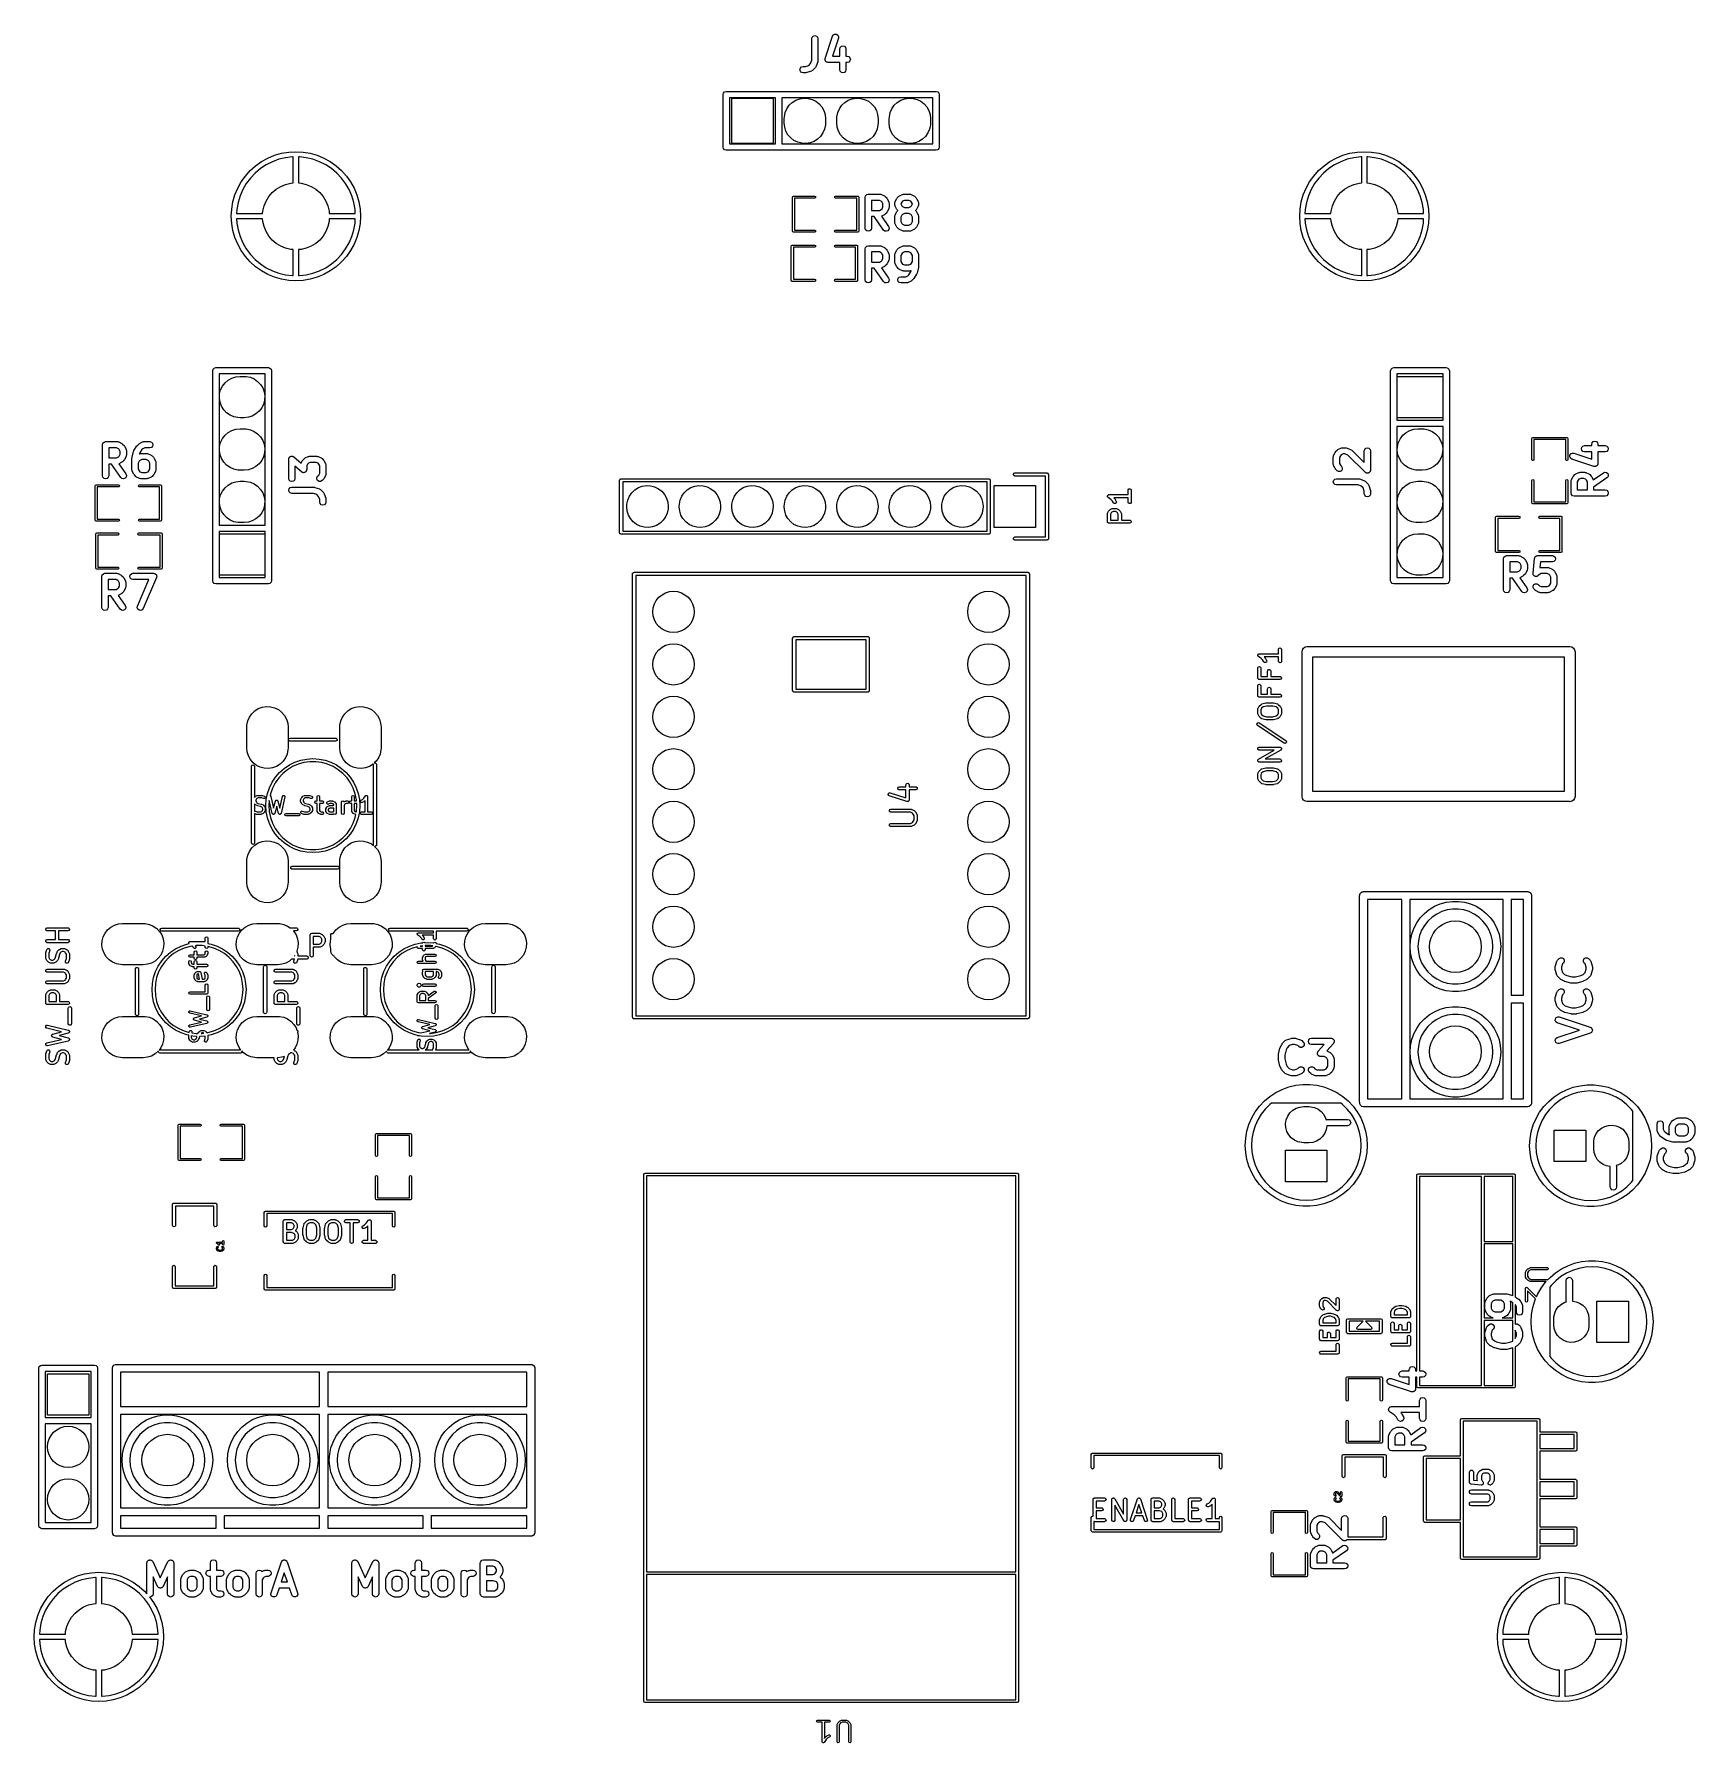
# Model space of a CAD drawing. Extents: x 4.77 to 7.93, y -5.37 to -2.12.
import ezdxf

# ---------------------------------------------------------------- set-up
doc = ezdxf.new("R2010")
doc.units = 0
doc.header["$MEASUREMENT"] = 0
doc.layers.add('BLACK', color=7, linetype='CONTINUOUS')

msp = doc.modelspace()

# ---------------------------------------------------------------- linework, layer by layer
at = {"layer": 'BLACK', "linetype": 'CONTINUOUS'}
for p, q in [((6.29286, -2.11758), (6.2956, -2.11621)), ((6.2956, -2.11621), (6.29865, -2.1164)), ((6.29865, -2.1164), (6.3012, -2.11808)), ((6.25151, -2.12481), (6.2523, -2.12186)), ((6.25151, -2.16603), (6.25151, -2.12481)), ((6.2523, -2.12186), (6.25446, -2.1197)), ((6.25446, -2.1197), (6.25741, -2.11891)), ((6.25741, -2.11891), (6.26036, -2.1197)), ((6.26036, -2.1197), (6.26252, -2.12186)), ((6.26252, -2.12186), (6.26332, -2.12481)), ((6.26332, -2.12481), (6.26332, -2.16699)), ((6.27712, -2.16231), (6.29118, -2.12013)), ((6.30238, -2.12387), (6.29091, -2.15828)), ((6.29118, -2.12013), (6.29286, -2.11758)), ((6.3012, -2.11808), (6.30257, -2.12081)), ((6.30257, -2.12081), (6.30238, -2.12387)), ((6.30494, -2.1445), (6.30573, -2.14154)), ((6.30494, -2.15828), (6.30494, -2.1445)), ((6.30573, -2.14154), (6.30789, -2.13938)), ((6.30789, -2.13938), (6.31084, -2.13859)), ((6.31084, -2.13859), (6.31379, -2.13938)), ((6.31379, -2.13938), (6.31596, -2.14154)), ((6.31596, -2.14154), (6.31675, -2.1445)), ((6.31675, -2.1445), (6.31675, -2.15828)), ((6.22901, -2.18387), (6.2298, -2.18091)), ((6.2298, -2.18091), (6.23196, -2.17875)), ((6.23196, -2.17875), (6.23491, -2.17796)), ((6.23491, -2.17796), (6.23958, -2.17796)), ((6.23958, -2.17796), (6.24578, -2.17589)), ((6.24578, -2.17589), (6.24944, -2.17224)), ((6.24944, -2.17224), (6.25151, -2.16603)), ((6.25877, -2.17961), (6.25315, -2.18523)), ((6.25945, -2.17843), (6.25877, -2.17961)), ((6.2602, -2.1773), (6.25945, -2.17843)), ((6.26301, -2.16886), (6.2602, -2.1773)), ((6.26307, -2.16791), (6.26301, -2.16886)), ((6.26332, -2.16699), (6.26307, -2.16791)), ((6.27681, -2.16418), (6.27706, -2.16326)), ((6.27697, -2.16476), (6.27681, -2.16418)), ((6.27693, -2.16536), (6.27697, -2.16476)), ((6.27736, -2.16622), (6.27693, -2.16536)), ((6.27706, -2.16326), (6.27712, -2.16231)), ((6.27761, -2.16713), (6.27736, -2.16622)), ((6.27803, -2.16756), (6.27761, -2.16713)), ((6.2783, -2.1681), (6.27803, -2.16756)), ((6.27909, -2.16862), (6.2783, -2.1681)), ((6.27977, -2.1693), (6.27909, -2.16862)), ((6.28035, -2.16945), (6.27977, -2.1693)), ((6.28085, -2.16978), (6.28035, -2.16945)), ((6.2818, -2.16984), (6.28085, -2.16978)), ((6.28272, -2.17009), (6.2818, -2.16984)), ((6.30494, -2.17009), (6.28272, -2.17009)), ((6.29091, -2.15828), (6.30494, -2.15828)), ((6.30494, -2.18387), (6.30494, -2.17009)), ((6.31675, -2.15828), (6.31928, -2.15828)), ((6.31928, -2.17009), (6.31675, -2.17009)), ((6.31675, -2.17009), (6.31675, -2.18387)), ((6.31928, -2.15828), (6.32223, -2.15907)), ((6.32223, -2.1693), (6.31928, -2.17009)), ((6.32223, -2.15907), (6.32439, -2.16123)), ((6.32439, -2.16713), (6.32223, -2.1693)), ((6.32439, -2.16123), (6.32518, -2.16418)), ((6.32518, -2.16418), (6.32439, -2.16713)), ((6.2298, -2.18682), (6.22901, -2.18387)), ((6.23196, -2.18898), (6.2298, -2.18682)), ((6.23491, -2.18977), (6.23196, -2.18898)), ((6.24054, -2.18977), (6.23491, -2.18977)), ((6.24146, -2.18953), (6.24054, -2.18977)), ((6.24241, -2.18947), (6.24146, -2.18953)), ((6.25084, -2.18666), (6.24241, -2.18947)), ((6.25197, -2.18591), (6.25084, -2.18666)), ((6.25315, -2.18523), (6.25197, -2.18591)), ((6.30573, -2.18682), (6.30494, -2.18387)), ((6.30789, -2.18898), (6.30573, -2.18682)), ((6.31084, -2.18977), (6.30789, -2.18898)), ((6.31379, -2.18898), (6.31084, -2.18977)), ((6.31596, -2.18682), (6.31379, -2.18898)), ((6.31675, -2.18387), (6.31596, -2.18682)), ((6.08251, -2.23137), (6.08332, -2.22837)), ((6.08251, -2.33137), (6.08251, -2.23137)), ((6.08332, -2.22837), (6.08551, -2.22618)), ((6.08551, -2.22618), (6.08851, -2.22537)), ((6.08851, -2.22537), (6.48851, -2.22537)), ((6.09451, -2.23737), (6.09451, -2.32537)), ((6.18251, -2.23737), (6.09451, -2.23737)), ((6.09914, -2.32468), (6.09914, -2.23807)), ((6.09914, -2.23807), (6.17788, -2.23807)), ((6.17788, -2.23807), (6.17788, -2.32468)), ((6.18251, -2.32537), (6.18251, -2.23737)), ((6.19451, -2.23737), (6.19451, -2.32537)), ((6.48251, -2.23737), (6.19451, -2.23737)), ((6.20864, -2.25179), (6.21441, -2.2463)), ((6.21441, -2.2463), (6.22117, -2.24209)), ((6.22117, -2.24209), (6.22864, -2.23932)), ((6.22864, -2.23932), (6.23652, -2.23812)), ((6.23652, -2.23812), (6.24447, -2.23852)), ((6.24447, -2.23852), (6.25219, -2.24052)), ((6.25219, -2.24052), (6.25934, -2.24402)), ((6.25934, -2.24402), (6.26564, -2.2489)), ((6.30864, -2.25179), (6.31441, -2.2463)), ((6.31441, -2.2463), (6.32117, -2.24209)), ((6.32117, -2.24209), (6.32864, -2.23932)), ((6.32864, -2.23932), (6.33652, -2.23812)), ((6.33652, -2.23812), (6.34447, -2.23852)), ((6.34447, -2.23852), (6.35219, -2.24052)), ((6.35219, -2.24052), (6.35934, -2.24402)), ((6.35934, -2.24402), (6.36564, -2.2489)), ((6.40864, -2.25179), (6.41441, -2.2463)), ((6.41441, -2.2463), (6.42117, -2.24209)), ((6.42117, -2.24209), (6.42864, -2.23932)), ((6.42864, -2.23932), (6.43652, -2.23812)), ((6.43652, -2.23812), (6.44447, -2.23852)), ((6.44447, -2.23852), (6.45219, -2.24052)), ((6.45219, -2.24052), (6.45934, -2.24402)), ((6.45934, -2.24402), (6.46564, -2.2489)), ((6.48251, -2.32537), (6.48251, -2.23737)), ((6.48851, -2.22537), (6.49151, -2.22618)), ((6.49151, -2.22618), (6.49371, -2.22837)), ((6.49371, -2.22837), (6.49451, -2.23137)), ((6.49451, -2.23137), (6.49451, -2.33137)), ((6.19914, -2.27744), (6.19934, -2.27345)), ((6.19914, -2.28531), (6.19914, -2.27744)), ((6.19934, -2.27345), (6.20095, -2.26565)), ((6.20095, -2.26565), (6.20409, -2.25833)), ((6.20409, -2.25833), (6.20864, -2.25179)), ((6.26564, -2.2489), (6.27083, -2.25494)), ((6.27083, -2.25494), (6.27469, -2.26191)), ((6.27469, -2.26191), (6.27708, -2.26951)), ((6.27708, -2.26951), (6.27788, -2.27744)), ((6.27788, -2.27744), (6.27788, -2.28531)), ((6.29914, -2.27744), (6.29934, -2.27345)), ((6.29914, -2.28531), (6.29914, -2.27744)), ((6.29934, -2.27345), (6.30095, -2.26565)), ((6.30095, -2.26565), (6.30409, -2.25833)), ((6.30409, -2.25833), (6.30864, -2.25179)), ((6.36564, -2.2489), (6.37083, -2.25494)), ((6.37083, -2.25494), (6.37469, -2.26191)), ((6.37469, -2.26191), (6.37708, -2.26951)), ((6.37708, -2.26951), (6.37788, -2.27744)), ((6.37788, -2.27744), (6.37788, -2.28531)), ((6.39914, -2.27744), (6.39934, -2.27345)), ((6.39914, -2.28531), (6.39914, -2.27744)), ((6.39934, -2.27345), (6.40095, -2.26565)), ((6.40095, -2.26565), (6.40409, -2.25833)), ((6.40409, -2.25833), (6.40864, -2.25179)), ((6.46564, -2.2489), (6.47083, -2.25494)), ((6.47083, -2.25494), (6.47469, -2.26191)), ((6.47469, -2.26191), (6.47708, -2.26951)), ((6.47708, -2.26951), (6.47788, -2.27744)), ((6.47788, -2.27744), (6.47788, -2.28531)), ((6.19995, -2.29323), (6.19914, -2.28531)), ((6.20233, -2.30084), (6.19995, -2.29323)), ((6.2062, -2.3078), (6.20233, -2.30084)), ((6.21139, -2.31384), (6.2062, -2.3078)), ((6.26839, -2.31095), (6.26261, -2.31644)), ((6.27294, -2.30442), (6.26839, -2.31095)), ((6.27608, -2.2971), (6.27294, -2.30442)), ((6.27768, -2.28929), (6.27608, -2.2971)), ((6.27788, -2.28531), (6.27768, -2.28929)), ((6.29995, -2.29323), (6.29914, -2.28531)), ((6.30233, -2.30084), (6.29995, -2.29323)), ((6.3062, -2.3078), (6.30233, -2.30084)), ((6.31139, -2.31384), (6.3062, -2.3078)), ((6.36839, -2.31095), (6.36261, -2.31644)), ((6.37294, -2.30442), (6.36839, -2.31095)), ((6.37608, -2.2971), (6.37294, -2.30442)), ((6.37768, -2.28929), (6.37608, -2.2971)), ((6.37788, -2.28531), (6.37768, -2.28929)), ((6.39995, -2.29323), (6.39914, -2.28531)), ((6.40233, -2.30084), (6.39995, -2.29323)), ((6.4062, -2.3078), (6.40233, -2.30084)), ((6.41139, -2.31384), (6.4062, -2.3078)), ((6.46839, -2.31095), (6.46261, -2.31644)), ((6.47294, -2.30442), (6.46839, -2.31095)), ((6.47608, -2.2971), (6.47294, -2.30442)), ((6.47768, -2.28929), (6.47608, -2.2971)), ((6.47788, -2.28531), (6.47768, -2.28929)), ((5.22817, -2.34706), (5.24143, -2.34324)), ((5.24143, -2.34324), (5.25504, -2.34093)), ((5.25504, -2.34093), (5.26883, -2.34015)), ((5.26883, -2.34015), (5.28261, -2.34093)), ((5.28261, -2.34093), (5.29622, -2.34324)), ((5.29622, -2.34324), (5.30949, -2.34706)), ((6.08332, -2.33437), (6.08251, -2.33137)), ((6.08551, -2.33657), (6.08332, -2.33437)), ((6.08851, -2.33737), (6.08551, -2.33657)), ((6.18851, -2.33737), (6.08851, -2.33737)), ((6.09451, -2.32537), (6.18251, -2.32537)), ((6.17788, -2.32468), (6.09914, -2.32468)), ((6.48851, -2.33737), (6.18851, -2.33737)), ((6.19451, -2.32537), (6.48251, -2.32537)), ((6.21769, -2.31872), (6.21139, -2.31384)), ((6.22484, -2.32223), (6.21769, -2.31872)), ((6.23255, -2.32423), (6.22484, -2.32223)), ((6.24051, -2.32463), (6.23255, -2.32423)), ((6.24838, -2.32342), (6.24051, -2.32463)), ((6.25585, -2.32066), (6.24838, -2.32342)), ((6.26261, -2.31644), (6.25585, -2.32066)), ((6.31769, -2.31872), (6.31139, -2.31384)), ((6.32484, -2.32223), (6.31769, -2.31872)), ((6.33255, -2.32423), (6.32484, -2.32223)), ((6.34051, -2.32463), (6.33255, -2.32423)), ((6.34838, -2.32342), (6.34051, -2.32463)), ((6.35585, -2.32066), (6.34838, -2.32342)), ((6.36261, -2.31644), (6.35585, -2.32066)), ((6.41769, -2.31872), (6.41139, -2.31384)), ((6.42484, -2.32223), (6.41769, -2.31872)), ((6.43255, -2.32423), (6.42484, -2.32223)), ((6.44051, -2.32463), (6.43255, -2.32423)), ((6.44838, -2.32342), (6.44051, -2.32463)), ((6.45585, -2.32066), (6.44838, -2.32342)), ((6.46261, -2.31644), (6.45585, -2.32066)), ((6.49151, -2.33657), (6.48851, -2.33737)), ((6.49371, -2.33437), (6.49151, -2.33657)), ((6.49451, -2.33137), (6.49371, -2.33437)), ((7.2636, -2.34706), (7.27687, -2.34324)), ((7.27687, -2.34324), (7.29048, -2.34093)), ((7.29048, -2.34093), (7.30426, -2.34015)), ((7.30426, -2.34015), (7.31804, -2.34093)), ((7.31804, -2.34093), (7.33166, -2.34324)), ((7.33166, -2.34324), (7.34492, -2.34706)), ((5.17258, -2.3865), (5.18178, -2.37621)), ((5.18178, -2.37621), (5.19207, -2.36701)), ((5.20117, -2.37238), (5.19108, -2.38085)), ((5.19207, -2.36701), (5.20333, -2.35902)), ((5.21218, -2.36514), (5.20117, -2.37238)), ((5.20333, -2.35902), (5.21541, -2.35234)), ((5.22395, -2.35923), (5.21218, -2.36514)), ((5.21541, -2.35234), (5.22817, -2.34706)), ((5.23633, -2.35472), (5.22395, -2.35923)), ((5.24915, -2.35168), (5.23633, -2.35472)), ((5.26224, -2.35015), (5.24915, -2.35168)), ((5.26383, -2.35015), (5.26224, -2.35015)), ((5.26383, -2.39968), (5.26383, -2.35015)), ((5.27542, -2.35015), (5.27383, -2.35015)), ((5.27383, -2.35015), (5.27383, -2.39968)), ((5.2885, -2.35168), (5.27542, -2.35015)), ((5.30132, -2.35472), (5.2885, -2.35168)), ((5.3137, -2.35923), (5.30132, -2.35472)), ((5.30949, -2.34706), (5.32224, -2.35234)), ((5.32548, -2.36514), (5.3137, -2.35923)), ((5.32224, -2.35234), (5.33433, -2.35902)), ((5.33649, -2.37238), (5.32548, -2.36514)), ((5.33433, -2.35902), (5.34559, -2.36701)), ((5.34658, -2.38085), (5.33649, -2.37238)), ((5.34559, -2.36701), (5.35588, -2.37621)), ((5.35588, -2.37621), (5.36508, -2.3865)), ((7.20801, -2.3865), (7.21721, -2.37621)), ((7.21721, -2.37621), (7.2275, -2.36701)), ((7.2366, -2.37238), (7.22651, -2.38085)), ((7.2275, -2.36701), (7.23876, -2.35902)), ((7.24761, -2.36514), (7.2366, -2.37238)), ((7.23876, -2.35902), (7.25085, -2.35234)), ((7.25938, -2.35923), (7.24761, -2.36514)), ((7.25085, -2.35234), (7.2636, -2.34706)), ((7.27177, -2.35472), (7.25938, -2.35923)), ((7.28459, -2.35168), (7.27177, -2.35472)), ((7.29767, -2.35015), (7.28459, -2.35168)), ((7.29926, -2.35015), (7.29767, -2.35015)), ((7.29926, -2.39968), (7.29926, -2.35015)), ((7.31085, -2.35015), (7.30926, -2.35015)), ((7.30926, -2.35015), (7.30926, -2.39968)), ((7.32394, -2.35168), (7.31085, -2.35015)), ((7.33676, -2.35472), (7.32394, -2.35168)), ((7.34914, -2.35923), (7.33676, -2.35472)), ((7.34492, -2.34706), (7.35768, -2.35234)), ((7.36091, -2.36514), (7.34914, -2.35923)), ((7.35768, -2.35234), (7.36976, -2.35902)), ((7.37192, -2.37238), (7.36091, -2.36514)), ((7.36976, -2.35902), (7.38102, -2.36701)), ((7.38201, -2.38085), (7.37192, -2.37238)), ((7.38102, -2.36701), (7.39131, -2.37621)), ((7.39131, -2.37621), (7.40051, -2.3865)), ((5.15791, -2.40985), (5.16459, -2.39776)), ((5.16459, -2.39776), (5.17258, -2.3865)), ((5.17417, -2.401), (5.16758, -2.41241)), ((5.18203, -2.39043), (5.17417, -2.401)), ((5.19108, -2.38085), (5.18203, -2.39043)), ((5.23122, -2.4115), (5.23978, -2.40626)), ((5.23978, -2.40626), (5.24906, -2.40242)), ((5.24906, -2.40242), (5.25882, -2.40007)), ((5.25882, -2.40007), (5.26383, -2.39968)), ((5.27383, -2.39968), (5.27884, -2.40007)), ((5.27884, -2.40007), (5.2886, -2.40242)), ((5.2886, -2.40242), (5.29787, -2.40626)), ((5.29787, -2.40626), (5.30643, -2.4115)), ((5.35562, -2.39043), (5.34658, -2.38085)), ((5.36349, -2.401), (5.35562, -2.39043)), ((5.37008, -2.41241), (5.36349, -2.401)), ((5.36508, -2.3865), (5.37307, -2.39776)), ((5.37307, -2.39776), (5.37975, -2.40985)), ((7.19334, -2.40985), (7.20002, -2.39776)), ((7.20002, -2.39776), (7.20801, -2.3865)), ((7.2096, -2.401), (7.20301, -2.41241)), ((7.21747, -2.39043), (7.2096, -2.401)), ((7.22651, -2.38085), (7.21747, -2.39043)), ((7.26666, -2.4115), (7.27522, -2.40626)), ((7.27522, -2.40626), (7.28449, -2.40242)), ((7.28449, -2.40242), (7.29425, -2.40007)), ((7.29425, -2.40007), (7.29926, -2.39968)), ((7.30926, -2.39968), (7.31427, -2.40007)), ((7.31427, -2.40007), (7.32403, -2.40242)), ((7.32403, -2.40242), (7.33331, -2.40626)), ((7.33331, -2.40626), (7.34187, -2.4115)), ((7.39106, -2.39043), (7.38201, -2.38085)), ((7.39892, -2.401), (7.39106, -2.39043)), ((7.40551, -2.41241), (7.39892, -2.401)), ((7.40051, -2.3865), (7.4085, -2.39776)), ((7.4085, -2.39776), (7.41518, -2.40985)), ((5.14649, -2.44948), (5.1488, -2.43587)), ((5.1488, -2.43587), (5.15263, -2.4226)), ((5.15263, -2.4226), (5.15791, -2.40985)), ((5.15858, -2.43713), (5.15629, -2.45011)), ((5.16236, -2.42451), (5.15858, -2.43713)), ((5.16758, -2.41241), (5.16236, -2.42451)), ((5.20798, -2.44349), (5.21182, -2.43422)), ((5.21182, -2.43422), (5.21707, -2.42566)), ((5.21707, -2.42566), (5.22359, -2.41802)), ((5.22359, -2.41802), (5.23122, -2.4115)), ((5.30643, -2.4115), (5.31407, -2.41802)), ((5.31407, -2.41802), (5.32059, -2.42566)), ((5.32059, -2.42566), (5.32583, -2.43422)), ((5.32583, -2.43422), (5.32967, -2.44349)), ((5.3753, -2.42451), (5.37008, -2.41241)), ((5.37908, -2.43713), (5.3753, -2.42451)), ((5.38136, -2.45011), (5.37908, -2.43713)), ((5.37975, -2.40985), (5.38503, -2.4226)), ((5.38503, -2.4226), (5.38885, -2.43587)), ((5.38885, -2.43587), (5.39116, -2.44948)), ((6.21505, -2.42683), (6.21562, -2.42545)), ((6.21505, -2.49183), (6.21505, -2.42683)), ((6.21562, -2.42545), (6.217, -2.42488)), ((6.217, -2.42488), (6.257, -2.42488)), ((6.257, -2.42878), (6.21895, -2.42878)), ((6.21895, -2.42878), (6.21895, -2.48988)), ((6.257, -2.42488), (6.25838, -2.42545)), ((6.25838, -2.4282), (6.257, -2.42878)), ((6.25838, -2.42545), (6.25895, -2.42683)), ((6.25895, -2.42683), (6.25838, -2.4282)), ((6.29505, -2.42683), (6.29562, -2.42545)), ((6.29562, -2.4282), (6.29505, -2.42683)), ((6.29562, -2.42545), (6.297, -2.42488)), ((6.297, -2.42878), (6.29562, -2.4282)), ((6.297, -2.42488), (6.3395, -2.42488)), ((6.33755, -2.42878), (6.297, -2.42878)), ((6.33755, -2.48988), (6.33755, -2.42878)), ((6.3395, -2.42488), (6.34088, -2.42545)), ((6.34088, -2.42545), (6.34145, -2.42683)), ((6.34145, -2.42683), (6.34145, -2.49183)), ((6.35339, -2.42698), (6.35418, -2.42402)), ((6.35339, -2.48603), (6.35339, -2.42698)), ((6.35418, -2.42402), (6.35634, -2.42186)), ((6.35634, -2.42186), (6.35929, -2.42107)), ((6.35929, -2.42107), (6.38179, -2.42107)), ((6.3804, -2.43288), (6.3652, -2.43288)), ((6.3652, -2.43288), (6.3652, -2.452)), ((6.38392, -2.43464), (6.3804, -2.43288)), ((6.38179, -2.42107), (6.3831, -2.42142)), ((6.3831, -2.42142), (6.38443, -2.42169)), ((6.38537, -2.4361), (6.38392, -2.43464)), ((6.38443, -2.42169), (6.39006, -2.42451)), ((6.38713, -2.43962), (6.38537, -2.4361)), ((6.38713, -2.44527), (6.38713, -2.43962)), ((6.39006, -2.42451), (6.39077, -2.42514)), ((6.39077, -2.42514), (6.39159, -2.42561)), ((6.39159, -2.42561), (6.3944, -2.42842)), ((6.3944, -2.42842), (6.39488, -2.42925)), ((6.39488, -2.42925), (6.39551, -2.42996)), ((6.39551, -2.42996), (6.39832, -2.43558)), ((6.39832, -2.43558), (6.39859, -2.43691)), ((6.39859, -2.43691), (6.39895, -2.43822)), ((6.39895, -2.43822), (6.39895, -2.44666)), ((6.40963, -2.43822), (6.40998, -2.43691)), ((6.40963, -2.44104), (6.40963, -2.43822)), ((6.40998, -2.44235), (6.40963, -2.44104)), ((6.40998, -2.43691), (6.41026, -2.43558)), ((6.41026, -2.43558), (6.41307, -2.42996)), ((6.41307, -2.42996), (6.4137, -2.42925)), ((6.4137, -2.42925), (6.41417, -2.42842)), ((6.41417, -2.42842), (6.41699, -2.42561)), ((6.41699, -2.42561), (6.41781, -2.42514)), ((6.41781, -2.42514), (6.41852, -2.42451)), ((6.41852, -2.42451), (6.42415, -2.42169)), ((6.4232, -2.4361), (6.42144, -2.43962)), ((6.42144, -2.43962), (6.42144, -2.43964)), ((6.42144, -2.43964), (6.4232, -2.44316)), ((6.42466, -2.43464), (6.4232, -2.4361)), ((6.42415, -2.42169), (6.42548, -2.42142)), ((6.42818, -2.43288), (6.42466, -2.43464)), ((6.42548, -2.42142), (6.42679, -2.42107)), ((6.42679, -2.42107), (6.43803, -2.42107)), ((6.43664, -2.43288), (6.42818, -2.43288)), ((6.44016, -2.43464), (6.43664, -2.43288)), ((6.43803, -2.42107), (6.43935, -2.42142)), ((6.43935, -2.42142), (6.44068, -2.42169)), ((6.44162, -2.4361), (6.44016, -2.43464)), ((6.44068, -2.42169), (6.4463, -2.42451)), ((6.44338, -2.43962), (6.44162, -2.4361)), ((6.44162, -2.44316), (6.44338, -2.43964)), ((6.44338, -2.43964), (6.44338, -2.43962)), ((6.4463, -2.42451), (6.44701, -2.42514)), ((6.44701, -2.42514), (6.44783, -2.42561)), ((6.44783, -2.42561), (6.45065, -2.42842)), ((6.45065, -2.42842), (6.45112, -2.42925)), ((6.45112, -2.42925), (6.45175, -2.42996)), ((6.45175, -2.42996), (6.45457, -2.43558)), ((6.45457, -2.43558), (6.45484, -2.43691)), ((6.45484, -2.43691), (6.45519, -2.43822)), ((6.45519, -2.44104), (6.45484, -2.44235)), ((6.45519, -2.43822), (6.45519, -2.44104)), ((7.18192, -2.44948), (7.18424, -2.43587)), ((7.18424, -2.43587), (7.18806, -2.4226)), ((7.18806, -2.4226), (7.19334, -2.40985)), ((7.19401, -2.43713), (7.19173, -2.45011)), ((7.19779, -2.42451), (7.19401, -2.43713)), ((7.20301, -2.41241), (7.19779, -2.42451)), ((7.24342, -2.44349), (7.24726, -2.43422)), ((7.24726, -2.43422), (7.2525, -2.42566)), ((7.2525, -2.42566), (7.25902, -2.41802)), ((7.25902, -2.41802), (7.26666, -2.4115)), ((7.34187, -2.4115), (7.3495, -2.41802)), ((7.3495, -2.41802), (7.35602, -2.42566)), ((7.35602, -2.42566), (7.36126, -2.43422)), ((7.36126, -2.43422), (7.36511, -2.44349)), ((7.41073, -2.42451), (7.40551, -2.41241)), ((7.41451, -2.43713), (7.41073, -2.42451)), ((7.4168, -2.45011), (7.41451, -2.43713)), ((7.41518, -2.40985), (7.42046, -2.4226)), ((7.42046, -2.4226), (7.42428, -2.43587)), ((7.42428, -2.43587), (7.4266, -2.44948)), ((5.14572, -2.46326), (5.14649, -2.44948)), ((5.14649, -2.47705), (5.14572, -2.46326)), ((5.15629, -2.45011), (5.15582, -2.45826)), ((5.15582, -2.45826), (5.20524, -2.45826)), ((5.15582, -2.46826), (5.15629, -2.47642)), ((5.20524, -2.46826), (5.15582, -2.46826)), ((5.20524, -2.45826), (5.20564, -2.45325)), ((5.20564, -2.47327), (5.20524, -2.46826)), ((5.20564, -2.45325), (5.20798, -2.44349)), ((5.20798, -2.48303), (5.20564, -2.47327)), ((5.32967, -2.44349), (5.33202, -2.45325)), ((5.33202, -2.47327), (5.32967, -2.48303)), ((5.33202, -2.45325), (5.33241, -2.45826)), ((5.33241, -2.46826), (5.33202, -2.47327)), ((5.33241, -2.45826), (5.38184, -2.45826)), ((5.38184, -2.46826), (5.33241, -2.46826)), ((5.38184, -2.45826), (5.38136, -2.45011)), ((5.38136, -2.47642), (5.38184, -2.46826)), ((5.39116, -2.44948), (5.39194, -2.46326)), ((5.39194, -2.46326), (5.39116, -2.47705)), ((6.3652, -2.452), (6.3804, -2.452)), ((6.37028, -2.46382), (6.3652, -2.46382)), ((6.3652, -2.46382), (6.3652, -2.48603)), ((6.3882, -2.48942), (6.37028, -2.46382)), ((6.3804, -2.452), (6.38392, -2.45024)), ((6.38392, -2.45024), (6.38537, -2.44879)), ((6.38443, -2.46319), (6.38428, -2.46322)), ((6.38428, -2.46322), (6.39788, -2.48264)), ((6.39006, -2.46038), (6.38443, -2.46319)), ((6.38537, -2.44879), (6.38713, -2.44527)), ((6.39077, -2.45975), (6.39006, -2.46038)), ((6.39159, -2.45927), (6.39077, -2.45975)), ((6.3944, -2.45646), (6.39159, -2.45927)), ((6.39488, -2.45564), (6.3944, -2.45646)), ((6.39551, -2.45493), (6.39488, -2.45564)), ((6.39832, -2.4493), (6.39551, -2.45493)), ((6.39859, -2.44797), (6.39832, -2.4493)), ((6.39895, -2.44666), (6.39859, -2.44797)), ((6.40963, -2.46353), (6.40998, -2.46222)), ((6.40963, -2.47478), (6.40963, -2.46353)), ((6.40998, -2.47609), (6.40963, -2.47478)), ((6.41026, -2.44368), (6.40998, -2.44235)), ((6.40998, -2.46222), (6.41026, -2.46089)), ((6.41307, -2.4493), (6.41026, -2.44368)), ((6.41026, -2.46089), (6.41307, -2.45527)), ((6.4137, -2.45001), (6.41307, -2.4493)), ((6.41307, -2.45527), (6.4137, -2.45456)), ((6.41417, -2.45084), (6.4137, -2.45001)), ((6.4137, -2.45456), (6.41417, -2.45373)), ((6.41562, -2.45229), (6.41417, -2.45084)), ((6.41417, -2.45373), (6.41562, -2.45229)), ((6.4232, -2.46141), (6.42144, -2.46493)), ((6.42144, -2.46493), (6.42144, -2.47339)), ((6.42144, -2.47339), (6.4232, -2.47691)), ((6.4232, -2.44316), (6.42466, -2.44462)), ((6.42466, -2.45995), (6.4232, -2.46141)), ((6.42466, -2.44462), (6.42818, -2.44638)), ((6.42818, -2.45819), (6.42466, -2.45995)), ((6.42818, -2.44638), (6.43664, -2.44638)), ((6.43664, -2.45819), (6.42818, -2.45819)), ((6.43664, -2.44638), (6.44016, -2.44462)), ((6.44016, -2.45995), (6.43664, -2.45819)), ((6.44016, -2.44462), (6.44162, -2.44316)), ((6.44162, -2.46141), (6.44016, -2.45995)), ((6.44338, -2.46493), (6.44162, -2.46141)), ((6.44162, -2.47691), (6.44338, -2.47339)), ((6.44338, -2.47339), (6.44338, -2.46493)), ((6.45065, -2.45084), (6.4492, -2.45229)), ((6.4492, -2.45229), (6.45065, -2.45373)), ((6.45112, -2.45001), (6.45065, -2.45084)), ((6.45065, -2.45373), (6.45112, -2.45456)), ((6.45175, -2.4493), (6.45112, -2.45001)), ((6.45112, -2.45456), (6.45175, -2.45527)), ((6.45457, -2.44368), (6.45175, -2.4493)), ((6.45175, -2.45527), (6.45457, -2.46089)), ((6.45484, -2.44235), (6.45457, -2.44368)), ((6.45457, -2.46089), (6.45484, -2.46222)), ((6.45484, -2.46222), (6.45519, -2.46353)), ((6.45519, -2.47478), (6.45484, -2.47609)), ((6.45519, -2.46353), (6.45519, -2.47478)), ((7.18115, -2.46326), (7.18192, -2.44948)), ((7.18192, -2.47705), (7.18115, -2.46326)), ((7.19173, -2.45011), (7.19125, -2.45826)), ((7.19125, -2.45826), (7.24068, -2.45826)), ((7.19125, -2.46826), (7.19173, -2.47642)), ((7.24068, -2.46826), (7.19125, -2.46826)), ((7.24068, -2.45826), (7.24107, -2.45325)), ((7.24107, -2.47327), (7.24068, -2.46826)), ((7.24107, -2.45325), (7.24342, -2.44349)), ((7.24342, -2.48303), (7.24107, -2.47327)), ((7.36511, -2.44349), (7.36745, -2.45325)), ((7.36745, -2.47327), (7.36511, -2.48303)), ((7.36745, -2.45325), (7.36784, -2.45826)), ((7.36784, -2.46826), (7.36745, -2.47327)), ((7.36784, -2.45826), (7.41727, -2.45826)), ((7.41727, -2.46826), (7.36784, -2.46826)), ((7.41727, -2.45826), (7.4168, -2.45011)), ((7.4168, -2.47642), (7.41727, -2.46826)), ((7.4266, -2.44948), (7.42737, -2.46326)), ((7.42737, -2.46326), (7.4266, -2.47705)), ((5.1488, -2.49066), (5.14649, -2.47705)), ((5.15263, -2.50392), (5.1488, -2.49066)), ((5.15791, -2.51668), (5.15263, -2.50392)), ((5.15629, -2.47642), (5.15858, -2.48939)), ((5.15858, -2.48939), (5.16236, -2.50201)), ((5.16236, -2.50201), (5.16758, -2.51411)), ((5.21182, -2.49231), (5.20798, -2.48303)), ((5.21707, -2.50087), (5.21182, -2.49231)), ((5.22359, -2.5085), (5.21707, -2.50087)), ((5.32059, -2.50087), (5.31407, -2.5085)), ((5.32583, -2.49231), (5.32059, -2.50087)), ((5.32967, -2.48303), (5.32583, -2.49231)), ((5.37008, -2.51411), (5.3753, -2.50201)), ((5.3753, -2.50201), (5.37908, -2.48939)), ((5.37908, -2.48939), (5.38136, -2.47642)), ((5.38503, -2.50392), (5.37975, -2.51668)), ((5.38885, -2.49066), (5.38503, -2.50392)), ((5.39116, -2.47705), (5.38885, -2.49066)), ((6.21562, -2.4932), (6.21505, -2.49183)), ((6.21505, -2.49183), (6.21505, -2.49183)), ((6.217, -2.49378), (6.21562, -2.4932)), ((6.257, -2.49378), (6.217, -2.49378)), ((6.21895, -2.48988), (6.257, -2.48988)), ((6.257, -2.48988), (6.25838, -2.49045)), ((6.25838, -2.4932), (6.257, -2.49378)), ((6.25838, -2.49045), (6.25895, -2.49183)), ((6.25895, -2.49183), (6.25838, -2.4932)), ((6.29505, -2.49183), (6.29562, -2.49045)), ((6.29562, -2.4932), (6.29505, -2.49183)), ((6.29562, -2.49045), (6.297, -2.48988)), ((6.297, -2.49378), (6.29562, -2.4932)), ((6.297, -2.48988), (6.33755, -2.48988)), ((6.3395, -2.49378), (6.297, -2.49378)), ((6.34088, -2.4932), (6.3395, -2.49378)), ((6.34145, -2.49183), (6.34088, -2.4932)), ((6.35418, -2.48898), (6.35339, -2.48603)), ((6.35634, -2.49115), (6.35418, -2.48898)), ((6.35929, -2.49194), (6.35634, -2.49115)), ((6.36225, -2.49115), (6.35929, -2.49194)), ((6.36441, -2.48898), (6.36225, -2.49115)), ((6.3652, -2.48603), (6.36441, -2.48898)), ((6.39054, -2.49138), (6.3882, -2.48942)), ((6.39355, -2.49191), (6.39054, -2.49138)), ((6.39643, -2.49087), (6.39355, -2.49191)), ((6.39839, -2.48853), (6.39643, -2.49087)), ((6.39788, -2.48264), (6.39892, -2.48552)), ((6.39892, -2.48552), (6.39839, -2.48853)), ((6.41026, -2.47742), (6.40998, -2.47609)), ((6.41307, -2.48305), (6.41026, -2.47742)), ((6.4137, -2.48376), (6.41307, -2.48305)), ((6.41417, -2.48458), (6.4137, -2.48376)), ((6.41699, -2.48739), (6.41417, -2.48458)), ((6.41781, -2.48787), (6.41699, -2.48739)), ((6.41852, -2.4885), (6.41781, -2.48787)), ((6.42415, -2.49131), (6.41852, -2.4885)), ((6.4232, -2.47691), (6.42466, -2.47837)), ((6.42547, -2.49159), (6.42415, -2.49131)), ((6.42466, -2.47837), (6.42818, -2.48013)), ((6.42679, -2.49194), (6.42547, -2.49159)), ((6.43803, -2.49194), (6.42679, -2.49194)), ((6.42818, -2.48013), (6.43664, -2.48013)), ((6.43664, -2.48013), (6.44016, -2.47837)), ((6.43935, -2.49159), (6.43803, -2.49194)), ((6.44068, -2.49131), (6.43935, -2.49159)), ((6.44016, -2.47837), (6.44162, -2.47691)), ((6.4463, -2.4885), (6.44068, -2.49131)), ((6.44701, -2.48787), (6.4463, -2.4885)), ((6.44784, -2.48739), (6.44701, -2.48787)), ((6.45065, -2.48458), (6.44784, -2.48739)), ((6.45112, -2.48376), (6.45065, -2.48458)), ((6.45175, -2.48305), (6.45112, -2.48376)), ((6.45457, -2.47742), (6.45175, -2.48305)), ((6.45484, -2.47609), (6.45457, -2.47742)), ((7.18424, -2.49066), (7.18192, -2.47705)), ((7.18806, -2.50392), (7.18424, -2.49066)), ((7.19334, -2.51668), (7.18806, -2.50392)), ((7.19173, -2.47642), (7.19401, -2.48939)), ((7.19401, -2.48939), (7.19779, -2.50201)), ((7.19779, -2.50201), (7.20301, -2.51411)), ((7.24726, -2.49231), (7.24342, -2.48303)), ((7.2525, -2.50087), (7.24726, -2.49231)), ((7.25902, -2.5085), (7.2525, -2.50087)), ((7.35602, -2.50087), (7.3495, -2.5085)), ((7.36126, -2.49231), (7.35602, -2.50087)), ((7.36511, -2.48303), (7.36126, -2.49231)), ((7.40551, -2.51411), (7.41073, -2.50201)), ((7.41073, -2.50201), (7.41451, -2.48939)), ((7.41451, -2.48939), (7.4168, -2.47642)), ((7.42046, -2.50392), (7.41518, -2.51668)), ((7.42428, -2.49066), (7.42046, -2.50392)), ((7.4266, -2.47705), (7.42428, -2.49066)), ((5.16459, -2.52876), (5.15791, -2.51668)), ((5.17258, -2.54002), (5.16459, -2.52876)), ((5.16758, -2.51411), (5.17417, -2.52552)), ((5.17417, -2.52552), (5.18203, -2.53609)), ((5.18203, -2.53609), (5.19108, -2.54568)), ((5.23122, -2.51502), (5.22359, -2.5085)), ((5.23978, -2.52027), (5.23122, -2.51502)), ((5.24906, -2.52411), (5.23978, -2.52027)), ((5.25882, -2.52645), (5.24906, -2.52411)), ((5.26383, -2.52685), (5.25882, -2.52645)), ((5.26383, -2.57637), (5.26383, -2.52685)), ((5.27884, -2.52645), (5.27383, -2.52685)), ((5.27383, -2.52685), (5.27383, -2.57637)), ((5.2886, -2.52411), (5.27884, -2.52645)), ((5.29787, -2.52027), (5.2886, -2.52411)), ((5.30643, -2.51502), (5.29787, -2.52027)), ((5.31407, -2.5085), (5.30643, -2.51502)), ((5.34658, -2.54568), (5.35562, -2.53609)), ((5.35562, -2.53609), (5.36349, -2.52552)), ((5.36349, -2.52552), (5.37008, -2.51411)), ((5.37307, -2.52876), (5.36508, -2.54002)), ((5.37975, -2.51668), (5.37307, -2.52876)), ((6.21255, -2.52033), (6.21312, -2.51895)), ((6.21255, -2.58533), (6.21255, -2.52033)), ((6.21312, -2.51895), (6.2145, -2.51838)), ((6.2145, -2.51838), (6.257, -2.51838)), ((6.257, -2.52228), (6.21645, -2.52228)), ((6.21645, -2.52228), (6.21645, -2.58338)), ((6.257, -2.51838), (6.25838, -2.51895)), ((6.25838, -2.52171), (6.257, -2.52228)), ((6.25838, -2.51895), (6.25895, -2.52033)), ((6.25895, -2.52033), (6.25838, -2.52171)), ((6.29505, -2.52033), (6.29562, -2.51895)), ((6.29562, -2.52171), (6.29505, -2.52033)), ((6.29562, -2.51895), (6.297, -2.51838)), ((6.297, -2.52228), (6.29562, -2.52171)), ((6.297, -2.51838), (6.337, -2.51838)), ((6.33505, -2.52228), (6.297, -2.52228)), ((6.33505, -2.58338), (6.33505, -2.52228)), ((6.337, -2.51838), (6.33838, -2.51895)), ((6.33838, -2.51895), (6.33895, -2.52033)), ((6.33895, -2.52033), (6.33895, -2.58533)), ((6.35339, -2.5254), (6.35418, -2.52245)), ((6.35339, -2.58446), (6.35339, -2.5254)), ((6.35418, -2.52245), (6.35634, -2.52029)), ((6.35634, -2.52029), (6.35929, -2.5195)), ((6.35929, -2.5195), (6.38179, -2.5195)), ((6.3804, -2.53131), (6.3652, -2.53131)), ((6.3652, -2.53131), (6.3652, -2.55043)), ((6.38392, -2.53307), (6.3804, -2.53131)), ((6.38179, -2.5195), (6.3831, -2.51985)), ((6.3831, -2.51985), (6.38443, -2.52012)), ((6.38537, -2.53452), (6.38392, -2.53307)), ((6.38443, -2.52012), (6.39006, -2.52293)), ((6.38713, -2.53804), (6.38537, -2.53452)), ((6.38713, -2.54369), (6.38713, -2.53804)), ((6.39006, -2.52293), (6.39077, -2.52356)), ((6.39077, -2.52356), (6.39159, -2.52404)), ((6.39159, -2.52404), (6.3944, -2.52685)), ((6.3944, -2.52685), (6.39488, -2.52767)), ((6.39488, -2.52767), (6.39551, -2.52838)), ((6.39551, -2.52838), (6.39832, -2.53401)), ((6.39832, -2.53401), (6.39859, -2.53534)), ((6.39859, -2.53534), (6.39895, -2.53665)), ((6.39895, -2.53665), (6.39895, -2.54509)), ((6.40963, -2.53665), (6.40998, -2.53534)), ((6.40963, -2.55071), (6.40963, -2.53665)), ((6.40998, -2.53534), (6.41026, -2.53401)), ((6.41026, -2.53401), (6.41307, -2.52838)), ((6.41307, -2.52838), (6.4137, -2.52767)), ((6.4137, -2.52767), (6.41417, -2.52685)), ((6.41417, -2.52685), (6.41699, -2.52404)), ((6.41699, -2.52404), (6.41781, -2.52356)), ((6.41781, -2.52356), (6.41852, -2.52293)), ((6.41852, -2.52293), (6.42415, -2.52012)), ((6.4232, -2.53452), (6.42144, -2.53804)), ((6.42144, -2.53804), (6.42144, -2.54932)), ((6.42466, -2.53307), (6.4232, -2.53452)), ((6.42415, -2.52012), (6.42548, -2.51985)), ((6.42818, -2.53131), (6.42466, -2.53307)), ((6.42548, -2.51985), (6.42679, -2.5195)), ((6.42679, -2.5195), (6.43803, -2.5195)), ((6.43664, -2.53131), (6.42818, -2.53131)), ((6.44016, -2.53307), (6.43664, -2.53131)), ((6.43803, -2.5195), (6.43935, -2.51985)), ((6.43935, -2.51985), (6.44068, -2.52012)), ((6.44162, -2.53452), (6.44016, -2.53307)), ((6.44068, -2.52012), (6.4463, -2.52293)), ((6.44338, -2.53804), (6.44162, -2.53452)), ((6.44338, -2.54932), (6.44338, -2.53804)), ((6.4463, -2.52293), (6.44701, -2.52356)), ((6.44701, -2.52356), (6.44783, -2.52404)), ((6.44783, -2.52404), (6.45065, -2.52685)), ((6.45065, -2.52685), (6.45112, -2.52767)), ((6.45112, -2.52767), (6.45175, -2.52838)), ((6.45175, -2.52838), (6.45457, -2.53401)), ((6.45457, -2.53401), (6.45484, -2.53534)), ((6.45484, -2.53534), (6.45519, -2.53665)), ((6.45519, -2.53665), (6.45519, -2.55915)), ((7.20002, -2.52876), (7.19334, -2.51668)), ((7.20801, -2.54002), (7.20002, -2.52876)), ((7.20301, -2.51411), (7.2096, -2.52552)), ((7.2096, -2.52552), (7.21747, -2.53609)), ((7.21747, -2.53609), (7.22651, -2.54568)), ((7.26666, -2.51502), (7.25902, -2.5085)), ((7.27522, -2.52027), (7.26666, -2.51502)), ((7.28449, -2.52411), (7.27522, -2.52027)), ((7.29425, -2.52645), (7.28449, -2.52411)), ((7.29926, -2.52685), (7.29425, -2.52645)), ((7.29926, -2.57637), (7.29926, -2.52685)), ((7.31427, -2.52645), (7.30926, -2.52685)), ((7.30926, -2.52685), (7.30926, -2.57637)), ((7.32403, -2.52411), (7.31427, -2.52645)), ((7.33331, -2.52027), (7.32403, -2.52411)), ((7.34187, -2.51502), (7.33331, -2.52027)), ((7.3495, -2.5085), (7.34187, -2.51502)), ((7.38201, -2.54568), (7.39106, -2.53609)), ((7.39106, -2.53609), (7.39892, -2.52552)), ((7.39892, -2.52552), (7.40551, -2.51411)), ((7.4085, -2.52876), (7.40051, -2.54002)), ((7.41518, -2.51668), (7.4085, -2.52876)), ((5.18178, -2.55031), (5.17258, -2.54002)), ((5.19207, -2.55951), (5.18178, -2.55031)), ((5.19108, -2.54568), (5.20117, -2.55414)), ((5.20333, -2.5675), (5.19207, -2.55951)), ((5.20117, -2.55414), (5.21218, -2.56138)), ((5.21541, -2.57418), (5.20333, -2.5675)), ((5.21218, -2.56138), (5.22395, -2.5673)), ((5.22395, -2.5673), (5.23633, -2.5718)), ((5.23633, -2.5718), (5.24915, -2.57484)), ((5.2885, -2.57484), (5.30132, -2.5718)), ((5.30132, -2.5718), (5.3137, -2.5673)), ((5.3137, -2.5673), (5.32548, -2.56138)), ((5.33433, -2.5675), (5.32224, -2.57418)), ((5.32548, -2.56138), (5.33649, -2.55414)), ((5.34559, -2.55951), (5.33433, -2.5675)), ((5.33649, -2.55414), (5.34658, -2.54568)), ((5.35588, -2.55031), (5.34559, -2.55951)), ((5.36508, -2.54002), (5.35588, -2.55031)), ((6.3652, -2.55043), (6.3804, -2.55043)), ((6.37028, -2.56224), (6.3652, -2.56224)), ((6.3652, -2.56224), (6.3652, -2.58446)), ((6.3882, -2.58784), (6.37028, -2.56224)), ((6.3804, -2.55043), (6.38392, -2.54867)), ((6.38392, -2.54867), (6.38537, -2.54721)), ((6.38443, -2.56162), (6.38428, -2.56165)), ((6.38428, -2.56165), (6.39788, -2.58107)), ((6.39006, -2.5588), (6.38443, -2.56162)), ((6.38537, -2.54721), (6.38713, -2.54369)), ((6.39077, -2.55817), (6.39006, -2.5588)), ((6.39159, -2.5577), (6.39077, -2.55817)), ((6.3944, -2.55489), (6.39159, -2.5577)), ((6.39488, -2.55406), (6.3944, -2.55489)), ((6.39551, -2.55335), (6.39488, -2.55406)), ((6.39832, -2.54773), (6.39551, -2.55335)), ((6.39859, -2.5464), (6.39832, -2.54773)), ((6.39895, -2.54509), (6.39859, -2.5464)), ((6.40998, -2.55202), (6.40963, -2.55071)), ((6.41026, -2.55335), (6.40998, -2.55202)), ((6.41307, -2.55898), (6.41026, -2.55335)), ((6.4137, -2.55969), (6.41307, -2.55898)), ((6.41417, -2.56051), (6.4137, -2.55969)), ((6.41699, -2.56332), (6.41417, -2.56051)), ((6.41781, -2.5638), (6.41699, -2.56332)), ((6.41852, -2.56443), (6.41781, -2.5638)), ((6.42415, -2.56724), (6.41852, -2.56443)), ((6.42144, -2.54932), (6.4232, -2.55284)), ((6.4232, -2.55284), (6.42466, -2.55429)), ((6.42548, -2.56751), (6.42415, -2.56724)), ((6.42466, -2.55429), (6.42818, -2.55605)), ((6.42679, -2.56786), (6.42548, -2.56751)), ((6.43803, -2.56786), (6.42679, -2.56786)), ((6.42818, -2.55605), (6.43664, -2.55605)), ((6.43626, -2.57507), (6.44099, -2.56797)), ((6.43664, -2.55605), (6.44016, -2.55429)), ((6.43935, -2.56751), (6.43803, -2.56786)), ((6.44068, -2.56724), (6.43935, -2.56751)), ((6.44016, -2.55429), (6.44162, -2.55284)), ((6.44124, -2.56696), (6.44068, -2.56724)), ((6.44099, -2.56797), (6.44124, -2.56696)), ((6.44162, -2.55284), (6.44338, -2.54932)), ((6.4522, -2.57183), (6.45171, -2.57271)), ((6.45501, -2.56058), (6.4522, -2.57183)), ((6.45519, -2.55915), (6.455, -2.55985)), ((6.455, -2.55985), (6.45501, -2.56058)), ((7.21721, -2.55031), (7.20801, -2.54002)), ((7.2275, -2.55951), (7.21721, -2.55031)), ((7.22651, -2.54568), (7.2366, -2.55414)), ((7.23876, -2.5675), (7.2275, -2.55951)), ((7.2366, -2.55414), (7.24761, -2.56138)), ((7.25085, -2.57418), (7.23876, -2.5675)), ((7.24761, -2.56138), (7.25938, -2.5673)), ((7.25938, -2.5673), (7.27177, -2.5718)), ((7.27177, -2.5718), (7.28459, -2.57484)), ((7.32394, -2.57484), (7.33676, -2.5718)), ((7.33676, -2.5718), (7.34914, -2.5673)), ((7.34914, -2.5673), (7.36091, -2.56138)), ((7.36976, -2.5675), (7.35768, -2.57418)), ((7.36091, -2.56138), (7.37192, -2.55414)), ((7.38102, -2.55951), (7.36976, -2.5675)), ((7.37192, -2.55414), (7.38201, -2.54568)), ((7.39131, -2.55031), (7.38102, -2.55951)), ((7.40051, -2.54002), (7.39131, -2.55031)), ((5.22817, -2.57946), (5.21541, -2.57418)), ((5.24143, -2.58329), (5.22817, -2.57946)), ((5.25504, -2.5856), (5.24143, -2.58329)), ((5.24915, -2.57484), (5.26224, -2.57637)), ((5.26883, -2.58637), (5.25504, -2.5856)), ((5.26224, -2.57637), (5.26383, -2.57637)), ((5.28261, -2.5856), (5.26883, -2.58637)), ((5.27383, -2.57637), (5.27542, -2.57637)), ((5.27542, -2.57637), (5.2885, -2.57484)), ((5.29622, -2.58329), (5.28261, -2.5856)), ((5.30949, -2.57946), (5.29622, -2.58329)), ((5.32224, -2.57418), (5.30949, -2.57946)), ((6.21312, -2.58671), (6.21255, -2.58533)), ((6.21255, -2.58533), (6.21255, -2.58533)), ((6.2145, -2.58728), (6.21312, -2.58671)), ((6.257, -2.58728), (6.2145, -2.58728)), ((6.21645, -2.58338), (6.257, -2.58338)), ((6.257, -2.58338), (6.25838, -2.58395)), ((6.25838, -2.58671), (6.257, -2.58728)), ((6.25838, -2.58395), (6.25895, -2.58533)), ((6.25895, -2.58533), (6.25838, -2.58671)), ((6.29505, -2.58533), (6.29562, -2.58395)), ((6.29562, -2.58671), (6.29505, -2.58533)), ((6.29562, -2.58395), (6.297, -2.58338)), ((6.297, -2.58728), (6.29562, -2.58671)), ((6.297, -2.58338), (6.33505, -2.58338)), ((6.337, -2.58728), (6.297, -2.58728)), ((6.33838, -2.58671), (6.337, -2.58728)), ((6.33895, -2.58533), (6.33838, -2.58671)), ((6.35418, -2.58741), (6.35339, -2.58446)), ((6.35634, -2.58957), (6.35418, -2.58741)), ((6.35929, -2.59036), (6.35634, -2.58957)), ((6.36225, -2.58957), (6.35929, -2.59036)), ((6.36441, -2.58741), (6.36225, -2.58957)), ((6.3652, -2.58446), (6.36441, -2.58741)), ((6.39054, -2.58981), (6.3882, -2.58784)), ((6.39355, -2.59034), (6.39054, -2.58981)), ((6.39643, -2.58929), (6.39355, -2.59034)), ((6.39839, -2.58695), (6.39643, -2.58929)), ((6.39788, -2.58107), (6.39892, -2.58394)), ((6.39892, -2.58394), (6.39839, -2.58695)), ((6.41526, -2.58446), (6.41605, -2.5815)), ((6.41605, -2.58741), (6.41526, -2.58446)), ((6.41605, -2.5815), (6.41821, -2.57934)), ((6.41821, -2.58957), (6.41605, -2.58741)), ((6.41821, -2.57934), (6.42116, -2.57855)), ((6.42116, -2.59036), (6.41821, -2.58957)), ((6.42116, -2.57855), (6.43102, -2.57855)), ((6.43241, -2.59036), (6.42116, -2.59036)), ((6.43102, -2.57855), (6.43454, -2.57679)), ((6.43372, -2.59001), (6.43241, -2.59036)), ((6.43505, -2.58974), (6.43372, -2.59001)), ((6.43454, -2.57679), (6.43626, -2.57507)), ((6.44068, -2.58693), (6.43505, -2.58974)), ((6.44139, -2.5863), (6.44068, -2.58693)), ((6.44221, -2.58582), (6.44139, -2.5863)), ((6.44502, -2.58301), (6.44221, -2.58582)), ((6.44532, -2.5825), (6.44502, -2.58301)), ((6.44576, -2.58211), (6.44532, -2.5825)), ((6.45139, -2.57367), (6.44576, -2.58211)), ((6.45171, -2.57271), (6.45139, -2.57367)), ((7.2636, -2.57946), (7.25085, -2.57418)), ((7.27687, -2.58329), (7.2636, -2.57946)), ((7.29048, -2.5856), (7.27687, -2.58329)), ((7.28459, -2.57484), (7.29767, -2.57637)), ((7.30426, -2.58637), (7.29048, -2.5856)), ((7.29767, -2.57637), (7.29926, -2.57637)), ((7.31804, -2.5856), (7.30426, -2.58637)), ((7.30926, -2.57637), (7.31085, -2.57637)), ((7.31085, -2.57637), (7.32394, -2.57484)), ((7.33166, -2.58329), (7.31804, -2.5856)), ((7.34492, -2.57946), (7.33166, -2.58329)), ((7.35768, -2.57418), (7.34492, -2.57946)), ((5.11027, -2.75775), (5.11107, -2.75475)), ((5.11027, -3.15775), (5.11027, -2.75775)), ((5.11107, -2.75475), (5.11327, -2.75255)), ((5.11327, -2.75255), (5.11627, -2.75175)), ((5.11627, -2.75175), (5.21627, -2.75175)), ((5.12227, -2.76375), (5.12227, -3.05175)), ((5.21027, -2.76375), (5.12227, -2.76375)), ((5.21027, -3.05175), (5.21027, -2.76375)), ((5.21627, -2.75175), (5.21927, -2.75255)), ((5.21927, -2.75255), (5.22146, -2.75475)), ((5.22146, -2.75475), (5.22227, -2.75775)), ((5.22227, -2.75775), (5.22227, -3.15775)), ((7.35436, -2.75775), (7.35517, -2.75475)), ((7.35436, -3.15775), (7.35436, -2.75775)), ((7.35517, -2.75475), (7.35736, -2.75255)), ((7.35736, -2.75255), (7.36036, -2.75175)), ((7.36036, -2.75175), (7.46036, -2.75175)), ((7.36636, -2.76375), (7.36636, -2.85175)), ((7.45436, -2.76375), (7.36636, -2.76375)), ((7.45436, -2.85175), (7.45436, -2.76375)), ((7.46036, -2.75175), (7.46336, -2.75255)), ((7.46336, -2.75255), (7.46556, -2.75475)), ((7.46556, -2.75475), (7.46636, -2.75775)), ((7.46636, -2.75775), (7.46636, -3.15775)), ((5.12342, -2.80179), (5.12541, -2.79408)), ((5.12541, -2.79408), (5.12892, -2.78693)), ((5.12892, -2.78693), (5.1338, -2.78063)), ((5.1338, -2.78063), (5.13984, -2.77544)), ((5.13984, -2.77544), (5.14681, -2.77157)), ((5.14681, -2.77157), (5.15441, -2.76919)), ((5.15441, -2.76919), (5.16233, -2.76838)), ((5.16233, -2.76838), (5.17021, -2.76838)), ((5.17021, -2.76838), (5.17419, -2.76858)), ((5.17419, -2.76858), (5.18199, -2.77019)), ((5.18199, -2.77019), (5.18931, -2.77333)), ((5.18931, -2.77333), (5.19585, -2.77788)), ((5.19585, -2.77788), (5.20134, -2.78365)), ((5.20134, -2.78365), (5.20555, -2.79041)), ((5.20555, -2.79041), (5.20832, -2.79788)), ((5.20832, -2.79788), (5.20953, -2.80576)), ((7.36706, -2.84712), (7.36706, -2.76838)), ((7.36706, -2.76838), (7.45367, -2.76838)), ((7.45367, -2.76838), (7.45367, -2.84712)), ((5.12301, -2.80974), (5.12342, -2.80179)), ((5.12422, -2.81762), (5.12301, -2.80974)), ((5.12699, -2.82509), (5.12422, -2.81762)), ((5.1312, -2.83185), (5.12699, -2.82509)), ((5.13669, -2.83762), (5.1312, -2.83185)), ((5.20362, -2.82858), (5.19874, -2.83488)), ((5.20713, -2.82142), (5.20362, -2.82858)), ((5.20912, -2.81371), (5.20713, -2.82142)), ((5.20953, -2.80576), (5.20912, -2.81371)), ((5.14323, -2.84217), (5.13669, -2.83762)), ((5.15055, -2.84531), (5.14323, -2.84217)), ((5.15835, -2.84692), (5.15055, -2.84531)), ((5.16233, -2.84712), (5.15835, -2.84692)), ((5.17021, -2.84712), (5.16233, -2.84712)), ((5.17813, -2.84631), (5.17021, -2.84712)), ((5.18573, -2.84393), (5.17813, -2.84631)), ((5.1927, -2.84006), (5.18573, -2.84393)), ((5.19874, -2.83488), (5.1927, -2.84006)), ((7.36636, -2.85175), (7.45436, -2.85175)), ((7.36636, -2.86375), (7.36636, -3.15175)), ((7.45436, -2.86375), (7.36636, -2.86375)), ((7.45367, -2.84712), (7.36706, -2.84712)), ((7.45436, -3.15175), (7.45436, -2.86375)), ((4.90024, -2.89863), (4.90103, -2.89568)), ((4.90103, -2.89568), (4.90319, -2.89352)), ((4.90319, -2.89352), (4.90615, -2.89272)), ((4.90615, -2.89272), (4.92864, -2.89272)), ((4.92864, -2.89272), (4.92995, -2.89308)), ((4.92995, -2.89308), (4.93128, -2.89335)), ((4.93128, -2.89335), (4.93691, -2.89616)), ((4.93691, -2.89616), (4.93762, -2.89679)), ((4.93762, -2.89679), (4.93844, -2.89727)), ((4.93844, -2.89727), (4.94125, -2.90008)), ((4.96665, -2.90008), (4.96946, -2.89727)), ((4.96946, -2.89727), (4.97028, -2.89679)), ((4.97028, -2.89679), (4.971, -2.89616)), ((4.971, -2.89616), (4.97662, -2.89335)), ((4.97662, -2.89335), (4.97795, -2.89308)), ((4.97795, -2.89308), (4.97926, -2.89272)), ((4.97926, -2.89272), (4.99051, -2.89272)), ((4.99051, -2.89272), (4.99346, -2.89352)), ((4.99346, -2.89352), (4.99562, -2.89568)), ((4.99562, -2.89568), (4.99642, -2.89863)), ((5.12342, -2.90179), (5.12541, -2.89408)), ((5.12541, -2.89408), (5.12892, -2.88693)), ((5.12892, -2.88693), (5.1338, -2.88063)), ((5.1338, -2.88063), (5.13984, -2.87544)), ((5.13984, -2.87544), (5.14681, -2.87157)), ((5.14681, -2.87157), (5.15441, -2.86919)), ((5.15441, -2.86919), (5.16233, -2.86838)), ((5.16233, -2.86838), (5.17021, -2.86838)), ((5.17021, -2.86838), (5.17419, -2.86858)), ((5.17419, -2.86858), (5.18199, -2.87019)), ((5.18199, -2.87019), (5.18931, -2.87333)), ((5.18931, -2.87333), (5.19585, -2.87788)), ((5.19585, -2.87788), (5.20134, -2.88365)), ((5.20134, -2.88365), (5.20555, -2.89041)), ((5.20555, -2.89041), (5.20832, -2.89788)), ((5.20832, -2.89788), (5.20953, -2.90576)), ((7.36751, -2.90179), (7.36951, -2.89408)), ((7.36951, -2.89408), (7.37302, -2.88693)), ((7.37302, -2.88693), (7.37789, -2.88063)), ((7.37789, -2.88063), (7.38394, -2.87544)), ((7.38394, -2.87544), (7.3909, -2.87157)), ((7.3909, -2.87157), (7.3985, -2.86919)), ((7.3985, -2.86919), (7.40643, -2.86838)), ((7.40643, -2.86838), (7.4143, -2.86838)), ((7.4143, -2.86838), (7.41828, -2.86858)), ((7.41828, -2.86858), (7.42609, -2.87019)), ((7.42609, -2.87019), (7.43341, -2.87333)), ((7.43341, -2.87333), (7.43994, -2.87788)), ((7.43994, -2.87788), (7.44543, -2.88365)), ((7.44543, -2.88365), (7.44965, -2.89041)), ((7.44965, -2.89041), (7.45241, -2.89788)), ((7.45241, -2.89788), (7.45362, -2.90576)), ((7.62331, -2.88703), (7.62388, -2.88565)), ((7.62331, -2.92703), (7.62331, -2.88703)), ((7.62388, -2.88565), (7.62526, -2.88508)), ((7.62526, -2.88508), (7.69026, -2.88508)), ((7.68831, -2.88898), (7.62721, -2.88898)), ((7.62721, -2.88898), (7.62721, -2.92703)), ((7.68831, -2.92703), (7.68831, -2.88898)), ((7.69026, -2.88508), (7.69164, -2.88565)), ((7.69164, -2.88565), (7.69221, -2.88703)), ((7.69221, -2.88703), (7.69221, -2.92703)), ((7.73761, -2.89782), (7.73841, -2.89486)), ((7.73761, -2.90035), (7.73761, -2.89782)), ((7.73841, -2.89486), (7.74057, -2.8927)), ((7.74057, -2.8927), (7.74352, -2.89191)), ((7.74352, -2.89191), (7.74647, -2.8927)), ((7.74647, -2.8927), (7.74863, -2.89486)), ((7.74863, -2.89486), (7.74943, -2.89782)), ((7.74943, -2.89782), (7.74943, -2.90035)), ((4.90024, -2.95768), (4.90024, -2.89863)), ((4.92725, -2.90454), (4.91205, -2.90454)), ((4.91205, -2.90454), (4.91205, -2.92366)), ((4.91205, -2.92366), (4.92725, -2.92366)), ((4.93077, -2.9063), (4.92725, -2.90454)), ((4.92725, -2.92366), (4.93077, -2.9219)), ((4.93223, -2.90775), (4.93077, -2.9063)), ((4.93077, -2.9219), (4.93223, -2.92044)), ((4.93399, -2.91127), (4.93223, -2.90775)), ((4.93223, -2.92044), (4.93399, -2.91692)), ((4.93399, -2.91692), (4.93399, -2.91127)), ((4.94125, -2.92811), (4.93844, -2.93093)), ((4.94125, -2.90008), (4.94173, -2.9009)), ((4.94173, -2.92729), (4.94125, -2.92811)), ((4.94173, -2.9009), (4.94236, -2.90161)), ((4.94236, -2.92658), (4.94173, -2.92729)), ((4.94236, -2.90161), (4.94517, -2.90724)), ((4.94517, -2.92096), (4.94236, -2.92658)), ((4.94517, -2.90724), (4.94545, -2.90857)), ((4.94545, -2.91963), (4.94517, -2.92096)), ((4.94545, -2.90857), (4.9458, -2.90988)), ((4.9458, -2.91831), (4.94545, -2.91963)), ((4.9458, -2.90988), (4.9458, -2.91831)), ((4.95648, -2.92394), (4.95667, -2.92324)), ((4.95648, -2.94644), (4.95648, -2.92394)), ((4.95666, -2.92251), (4.95947, -2.91126)), ((4.95667, -2.92324), (4.95666, -2.92251)), ((4.95947, -2.91126), (4.95996, -2.91037)), ((4.95996, -2.91037), (4.96029, -2.90941)), ((4.96029, -2.90941), (4.96591, -2.90098)), ((4.96591, -2.90098), (4.96635, -2.90059)), ((4.96635, -2.90059), (4.96665, -2.90008)), ((4.97005, -2.93025), (4.96829, -2.93377)), ((4.97151, -2.92879), (4.97005, -2.93025)), ((4.97068, -2.91511), (4.97043, -2.91613)), ((4.97043, -2.91613), (4.971, -2.91584)), ((4.97541, -2.90802), (4.97068, -2.91511)), ((4.971, -2.91584), (4.97233, -2.91557)), ((4.97503, -2.92703), (4.97151, -2.92879)), ((4.97233, -2.91557), (4.97364, -2.91522)), ((4.97364, -2.91522), (4.98489, -2.91522)), ((4.98349, -2.92703), (4.97503, -2.92703)), ((4.97713, -2.9063), (4.97541, -2.90802)), ((4.98066, -2.90454), (4.97713, -2.9063)), ((4.99051, -2.90454), (4.98066, -2.90454)), ((4.98701, -2.92879), (4.98349, -2.92703)), ((4.98489, -2.91522), (4.9862, -2.91557)), ((4.9862, -2.91557), (4.98753, -2.91584)), ((4.98847, -2.93025), (4.98701, -2.92879)), ((4.98753, -2.91584), (4.99315, -2.91866)), ((4.99023, -2.93377), (4.98847, -2.93025)), ((4.99346, -2.90374), (4.99051, -2.90454)), ((4.99315, -2.91866), (4.99386, -2.91929)), ((4.99562, -2.90158), (4.99346, -2.90374)), ((4.99386, -2.91929), (4.99469, -2.91976)), ((4.99469, -2.91976), (4.9975, -2.92258)), ((4.99642, -2.89863), (4.99562, -2.90158)), ((4.9975, -2.92258), (4.99797, -2.9234)), ((4.99797, -2.9234), (4.9986, -2.92411)), ((4.9986, -2.92411), (5.00142, -2.92973)), ((5.00142, -2.92973), (5.00169, -2.93106)), ((5.12301, -2.90974), (5.12342, -2.90179)), ((5.12422, -2.91762), (5.12301, -2.90974)), ((5.12699, -2.92509), (5.12422, -2.91762)), ((5.1312, -2.93185), (5.12699, -2.92509)), ((5.20362, -2.92858), (5.19874, -2.93488)), ((5.20713, -2.92142), (5.20362, -2.92858)), ((5.20912, -2.91371), (5.20713, -2.92142)), ((5.20953, -2.90576), (5.20912, -2.91371)), ((5.25501, -2.92638), (5.25516, -2.92582)), ((5.25501, -2.96294), (5.25501, -2.92638)), ((5.25513, -2.92523), (5.25555, -2.92436)), ((5.25516, -2.92582), (5.25513, -2.92523)), ((5.25555, -2.92436), (5.25581, -2.92343)), ((5.25581, -2.92343), (5.25622, -2.92302)), ((5.25622, -2.92302), (5.25648, -2.92249)), ((5.25648, -2.92249), (5.25728, -2.92195)), ((5.25728, -2.92195), (5.25797, -2.92127)), ((5.25797, -2.92127), (5.25853, -2.92112)), ((5.25853, -2.92112), (5.25901, -2.92079)), ((5.25901, -2.92079), (5.25998, -2.92073)), ((5.25998, -2.92073), (5.26092, -2.92047)), ((5.26092, -2.92047), (5.26148, -2.92063)), ((5.26148, -2.92063), (5.26207, -2.92059)), ((5.26207, -2.92059), (5.26294, -2.92102)), ((5.26294, -2.92102), (5.26387, -2.92127)), ((5.26387, -2.92127), (5.26428, -2.92168)), ((5.26428, -2.92168), (5.26481, -2.92194)), ((5.26481, -2.92194), (5.27862, -2.93402)), ((5.27862, -2.93402), (5.28095, -2.92936)), ((5.28095, -2.92936), (5.28158, -2.92865)), ((5.28158, -2.92865), (5.28205, -2.92783)), ((5.28205, -2.92783), (5.28487, -2.92502)), ((5.28487, -2.92502), (5.28569, -2.92454)), ((5.28569, -2.92454), (5.2864, -2.92391)), ((5.2864, -2.92391), (5.29202, -2.9211)), ((5.29202, -2.9211), (5.29335, -2.92083)), ((5.29335, -2.92083), (5.29467, -2.92047)), ((5.29467, -2.92047), (5.30873, -2.92047)), ((5.30873, -2.92047), (5.31004, -2.92083)), ((5.31004, -2.92083), (5.31137, -2.9211)), ((5.31137, -2.9211), (5.31699, -2.92391)), ((5.31699, -2.92391), (5.3177, -2.92454)), ((5.3177, -2.92454), (5.31853, -2.92502)), ((5.31853, -2.92502), (5.32134, -2.92783)), ((5.32134, -2.92783), (5.32181, -2.92865)), ((5.32181, -2.92865), (5.32244, -2.92936)), ((5.32244, -2.92936), (5.32526, -2.93499)), ((7.24511, -2.92163), (7.24546, -2.92032)), ((7.24511, -2.93569), (7.24511, -2.92163)), ((7.24546, -2.92032), (7.24573, -2.91899)), ((7.24573, -2.91899), (7.24854, -2.91336)), ((7.24854, -2.91336), (7.24917, -2.91265)), ((7.24917, -2.91265), (7.24965, -2.91183)), ((7.24965, -2.91183), (7.25246, -2.90902)), ((7.25246, -2.90902), (7.25329, -2.90854)), ((7.25329, -2.90854), (7.254, -2.90791)), ((7.254, -2.90791), (7.25962, -2.9051)), ((7.25868, -2.9195), (7.25692, -2.92302)), ((7.25692, -2.92302), (7.25692, -2.9343)), ((7.26014, -2.91805), (7.25868, -2.9195)), ((7.25962, -2.9051), (7.26095, -2.90483)), ((7.26366, -2.91629), (7.26014, -2.91805)), ((7.26095, -2.90483), (7.26226, -2.90447)), ((7.26226, -2.90447), (7.26789, -2.90447)), ((7.26693, -2.91629), (7.26366, -2.91629)), ((7.27313, -2.91835), (7.26693, -2.91629)), ((7.26789, -2.90447), (7.26881, -2.90472)), ((7.26881, -2.90472), (7.26975, -2.90478)), ((7.26975, -2.90478), (7.27819, -2.90759)), ((7.30589, -2.95111), (7.27313, -2.91835)), ((7.27819, -2.90759), (7.27932, -2.90834)), ((7.27932, -2.90834), (7.2805, -2.90902)), ((7.2805, -2.90902), (7.30416, -2.93268)), ((7.30416, -2.91038), (7.30495, -2.90743)), ((7.30416, -2.93268), (7.30416, -2.91038)), ((7.30495, -2.90743), (7.30712, -2.90527)), ((7.30712, -2.90527), (7.31007, -2.90447)), ((7.31007, -2.90447), (7.31302, -2.90527)), ((7.31302, -2.90527), (7.31518, -2.90743)), ((7.31518, -2.90743), (7.31597, -2.91038)), ((7.31597, -2.91038), (7.31597, -2.94694)), ((7.36711, -2.90974), (7.36751, -2.90179)), ((7.36831, -2.91762), (7.36711, -2.90974)), ((7.37108, -2.92509), (7.36831, -2.91762)), ((7.37529, -2.93185), (7.37108, -2.92509)), ((7.44771, -2.92858), (7.44284, -2.93488)), ((7.45122, -2.92142), (7.44771, -2.92858)), ((7.45322, -2.91371), (7.45122, -2.92142)), ((7.45362, -2.90576), (7.45322, -2.91371)), ((7.62388, -2.92841), (7.62331, -2.92703)), ((7.62526, -2.92898), (7.62388, -2.92841)), ((7.62664, -2.92841), (7.62526, -2.92898)), ((7.62721, -2.92703), (7.62664, -2.92841)), ((7.68888, -2.92841), (7.68831, -2.92703)), ((7.69026, -2.92898), (7.68888, -2.92841)), ((7.69164, -2.92841), (7.69026, -2.92898)), ((7.69221, -2.92703), (7.69164, -2.92841)), ((7.69555, -2.9215), (7.69573, -2.91845)), ((7.69692, -2.92423), (7.69555, -2.9215)), ((7.69573, -2.91845), (7.69742, -2.91589)), ((7.69947, -2.92592), (7.69692, -2.92423)), ((7.69742, -2.91589), (7.70015, -2.91453)), ((7.74165, -2.93998), (7.69947, -2.92592)), ((7.70015, -2.91453), (7.7032, -2.91471)), ((7.7032, -2.91471), (7.73761, -2.92618)), ((7.71793, -2.90625), (7.71872, -2.9033)), ((7.71872, -2.90921), (7.71793, -2.90625)), ((7.71872, -2.9033), (7.72088, -2.90114)), ((7.72088, -2.91137), (7.71872, -2.90921)), ((7.72088, -2.90114), (7.72383, -2.90035)), ((7.72383, -2.91216), (7.72088, -2.91137)), ((7.72383, -2.90035), (7.73761, -2.90035)), ((7.73761, -2.91216), (7.72383, -2.91216)), ((7.73761, -2.92618), (7.73761, -2.91216)), ((7.74943, -2.90035), (7.7632, -2.90035)), ((7.7632, -2.91216), (7.74943, -2.91216)), ((7.74943, -2.91216), (7.74943, -2.93437)), ((7.7632, -2.90035), (7.76616, -2.90114)), ((7.76616, -2.91137), (7.7632, -2.91216)), ((7.76616, -2.90114), (7.76832, -2.9033)), ((7.76832, -2.90921), (7.76616, -2.91137)), ((7.76832, -2.9033), (7.76911, -2.90625)), ((7.76911, -2.90625), (7.76832, -2.90921)), ((4.90103, -2.96064), (4.90024, -2.95768)), ((4.90319, -2.9628), (4.90103, -2.96064)), ((4.90615, -2.96359), (4.90319, -2.9628)), ((4.9091, -2.9628), (4.90615, -2.96359)), ((4.91126, -2.96064), (4.9091, -2.9628)), ((4.91205, -2.95768), (4.91126, -2.96064)), ((4.91713, -2.93547), (4.91205, -2.93547)), ((4.91205, -2.93547), (4.91205, -2.95768)), ((4.93505, -2.96107), (4.91713, -2.93547)), ((4.93128, -2.93485), (4.93113, -2.93488)), ((4.93113, -2.93488), (4.94473, -2.9543)), ((4.93691, -2.93203), (4.93128, -2.93485)), ((4.93739, -2.96304), (4.93505, -2.96107)), ((4.93762, -2.9314), (4.93691, -2.93203)), ((4.9404, -2.96357), (4.93739, -2.96304)), ((4.93844, -2.93093), (4.93762, -2.9314)), ((4.94328, -2.96252), (4.9404, -2.96357)), ((4.94524, -2.96018), (4.94328, -2.96252)), ((4.94473, -2.9543), (4.94577, -2.95717)), ((4.94577, -2.95717), (4.94524, -2.96018)), ((4.95683, -2.94775), (4.95648, -2.94644)), ((4.95711, -2.94908), (4.95683, -2.94775)), ((4.95992, -2.9547), (4.95711, -2.94908)), ((4.96055, -2.95541), (4.95992, -2.9547)), ((4.96102, -2.95624), (4.96055, -2.95541)), ((4.96384, -2.95905), (4.96102, -2.95624)), ((4.96466, -2.95952), (4.96384, -2.95905)), ((4.96537, -2.96015), (4.96466, -2.95952)), ((4.971, -2.96297), (4.96537, -2.96015)), ((4.96829, -2.93377), (4.96829, -2.94504)), ((4.96829, -2.94504), (4.97005, -2.94856)), ((4.97005, -2.94856), (4.97151, -2.95002)), ((4.97233, -2.96324), (4.971, -2.96297)), ((4.97151, -2.95002), (4.97503, -2.95178)), ((4.97503, -2.95178), (4.98349, -2.95178)), ((4.98349, -2.95178), (4.98701, -2.95002)), ((4.98753, -2.96297), (4.9862, -2.96324)), ((4.98701, -2.95002), (4.98847, -2.94856)), ((4.99315, -2.96015), (4.98753, -2.96297)), ((4.98847, -2.94856), (4.99023, -2.94504)), ((4.99023, -2.94504), (4.99023, -2.93377)), ((4.99386, -2.95952), (4.99315, -2.96015)), ((4.99469, -2.95905), (4.99386, -2.95952)), ((4.9975, -2.95624), (4.99469, -2.95905)), ((4.99797, -2.95541), (4.9975, -2.95624)), ((4.9986, -2.9547), (4.99797, -2.95541)), ((5.00142, -2.94908), (4.9986, -2.9547)), ((5.00169, -2.94775), (5.00142, -2.94908)), ((5.00169, -2.93106), (5.00204, -2.93238)), ((5.00204, -2.94644), (5.00169, -2.94775)), ((5.00204, -2.93238), (5.00204, -2.94644)), ((5.13669, -2.93762), (5.1312, -2.93185)), ((5.14323, -2.94217), (5.13669, -2.93762)), ((5.15055, -2.94531), (5.14323, -2.94217)), ((5.15835, -2.94692), (5.15055, -2.94531)), ((5.16233, -2.94712), (5.15835, -2.94692)), ((5.17021, -2.94712), (5.16233, -2.94712)), ((5.17813, -2.94631), (5.17021, -2.94712)), ((5.18573, -2.94393), (5.17813, -2.94631)), ((5.1927, -2.94006), (5.18573, -2.94393)), ((5.19874, -2.93488), (5.1927, -2.94006)), ((5.25581, -2.96589), (5.25501, -2.96294)), ((5.26683, -2.96294), (5.26603, -2.96589)), ((5.27953, -2.95051), (5.26683, -2.93939)), ((5.26683, -2.93939), (5.26683, -2.96294)), ((5.28005, -2.95077), (5.27953, -2.95051)), ((5.28046, -2.95118), (5.28005, -2.95077)), ((5.2814, -2.95143), (5.28046, -2.95118)), ((5.28227, -2.95186), (5.2814, -2.95143)), ((5.28285, -2.95182), (5.28227, -2.95186)), ((5.28342, -2.95197), (5.28285, -2.95182)), ((5.28435, -2.95172), (5.28342, -2.95197)), ((5.28532, -2.95166), (5.28435, -2.95172)), ((5.28581, -2.95133), (5.28532, -2.95166)), ((5.28637, -2.95118), (5.28581, -2.95133)), ((5.28706, -2.95049), (5.28637, -2.95118)), ((5.28786, -2.94995), (5.28706, -2.95049)), ((5.28812, -2.94943), (5.28786, -2.94995)), ((5.28853, -2.94902), (5.28812, -2.94943)), ((5.28878, -2.94808), (5.28853, -2.94902)), ((5.28921, -2.94721), (5.28878, -2.94808)), ((5.28932, -2.94607), (5.28917, -2.94663)), ((5.28917, -2.94663), (5.28921, -2.94721)), ((5.29108, -2.9355), (5.28932, -2.93902)), ((5.28932, -2.93902), (5.28932, -2.94607)), ((5.29254, -2.93405), (5.29108, -2.9355)), ((5.29606, -2.93229), (5.29254, -2.93405)), ((5.30733, -2.93229), (5.29606, -2.93229)), ((5.31085, -2.93405), (5.30733, -2.93229)), ((5.30865, -2.96141), (5.31017, -2.95876)), ((5.30865, -2.96447), (5.30865, -2.96141)), ((5.31017, -2.95876), (5.31231, -2.95663)), ((5.31231, -2.9355), (5.31085, -2.93405)), ((5.31407, -2.93902), (5.31231, -2.9355)), ((5.31231, -2.95663), (5.31407, -2.95311)), ((5.31407, -2.95311), (5.31407, -2.93902)), ((5.32244, -2.96277), (5.32181, -2.96348)), ((5.32526, -2.95714), (5.32244, -2.96277)), ((5.32526, -2.93499), (5.32553, -2.93632)), ((5.32553, -2.95581), (5.32526, -2.95714)), ((5.32553, -2.93632), (5.32588, -2.93763)), ((5.32588, -2.9545), (5.32553, -2.95581)), ((5.32588, -2.93763), (5.32588, -2.9545)), ((6.6356, -2.95488), (6.63661, -2.95313)), ((6.63596, -2.95686), (6.6356, -2.95488)), ((6.6375, -2.95816), (6.63596, -2.95686)), ((6.63661, -2.95313), (6.63851, -2.95244)), ((6.63851, -2.95834), (6.6375, -2.95816)), ((6.63851, -2.95244), (6.69954, -2.95244)), ((6.69658, -2.95834), (6.63851, -2.95834)), ((6.69658, -3.07448), (6.69658, -2.95834)), ((6.69954, -2.95244), (6.69992, -2.9525)), ((6.69992, -2.9525), (6.70005, -2.95248)), ((6.70005, -2.95248), (6.70016, -2.95255)), ((6.70016, -2.95255), (6.70055, -2.95261)), ((6.70055, -2.95261), (6.70113, -2.95311)), ((6.70113, -2.95311), (6.7018, -2.95349)), ((6.7018, -2.95349), (6.70189, -2.95374)), ((6.70189, -2.95374), (6.70209, -2.95391)), ((6.70209, -2.95391), (6.70223, -2.95467)), ((6.70223, -2.95467), (6.70249, -2.95539)), ((6.70249, -2.95539), (6.70249, -3.07744)), ((7.24546, -2.937), (7.24511, -2.93569)), ((7.24573, -2.93833), (7.24546, -2.937)), ((7.24854, -2.94396), (7.24573, -2.93833)), ((7.24917, -2.94467), (7.24854, -2.94396)), ((7.24965, -2.94549), (7.24917, -2.94467)), ((7.25246, -2.9483), (7.24965, -2.94549)), ((7.25511, -2.94983), (7.25246, -2.9483)), ((7.25817, -2.94983), (7.25511, -2.94983)), ((7.25692, -2.9343), (7.25868, -2.93782)), ((7.26081, -2.9483), (7.25817, -2.94983)), ((7.25868, -2.93782), (7.26081, -2.93995)), ((7.26081, -2.93995), (7.26234, -2.9426)), ((7.26234, -2.94565), (7.26081, -2.9483)), ((7.26234, -2.9426), (7.26234, -2.94565)), ((7.30657, -2.9515), (7.30589, -2.95111)), ((7.30712, -2.95205), (7.30657, -2.9515)), ((7.30787, -2.95225), (7.30712, -2.95205)), ((7.30854, -2.95264), (7.30787, -2.95225)), ((7.30932, -2.95264), (7.30854, -2.95264)), ((7.31007, -2.95284), (7.30932, -2.95264)), ((7.31082, -2.95264), (7.31007, -2.95284)), ((7.3116, -2.95264), (7.31082, -2.95264)), ((7.31227, -2.95225), (7.3116, -2.95264)), ((7.31302, -2.95205), (7.31227, -2.95225)), ((7.31357, -2.9515), (7.31302, -2.95205)), ((7.31424, -2.95111), (7.31357, -2.9515)), ((7.31463, -2.95044), (7.31424, -2.95111)), ((7.31518, -2.94989), (7.31463, -2.95044)), ((7.31538, -2.94914), (7.31518, -2.94989)), ((7.31577, -2.94847), (7.31538, -2.94914)), ((7.31597, -2.94694), (7.31577, -2.94769)), ((7.31577, -2.94769), (7.31577, -2.94847)), ((7.38078, -2.93762), (7.37529, -2.93185)), ((7.38732, -2.94217), (7.38078, -2.93762)), ((7.39464, -2.94531), (7.38732, -2.94217)), ((7.40244, -2.94692), (7.39464, -2.94531)), ((7.40643, -2.94712), (7.40244, -2.94692)), ((7.4143, -2.94712), (7.40643, -2.94712)), ((7.42223, -2.94631), (7.4143, -2.94712)), ((7.42983, -2.94393), (7.42223, -2.94631)), ((7.43679, -2.94006), (7.42983, -2.94393)), ((7.44284, -2.93488), (7.43679, -2.94006)), ((7.69887, -2.96548), (7.70168, -2.95985)), ((7.70168, -2.95985), (7.70231, -2.95914)), ((7.70231, -2.95914), (7.70279, -2.95832)), ((7.70279, -2.95832), (7.7056, -2.95551)), ((7.7056, -2.95551), (7.70642, -2.95503)), ((7.70642, -2.95503), (7.70713, -2.9544)), ((7.70713, -2.9544), (7.71276, -2.95159)), ((7.71276, -2.95159), (7.71409, -2.95132)), ((7.71679, -2.96278), (7.71327, -2.96454)), ((7.71409, -2.95132), (7.7154, -2.95097)), ((7.7154, -2.95097), (7.72383, -2.95097)), ((7.72244, -2.96278), (7.71679, -2.96278)), ((7.72596, -2.96454), (7.72244, -2.96278)), ((7.72383, -2.95097), (7.72515, -2.95132)), ((7.72515, -2.95132), (7.72648, -2.95159)), ((7.72648, -2.95159), (7.7321, -2.9544)), ((7.7321, -2.9544), (7.73281, -2.95503)), ((7.73281, -2.95503), (7.73363, -2.95551)), ((7.73363, -2.95551), (7.73645, -2.95832)), ((7.73645, -2.95832), (7.73692, -2.95914)), ((7.73692, -2.95914), (7.73755, -2.95985)), ((7.73755, -2.95985), (7.74037, -2.96548)), ((7.7404, -2.96563), (7.75982, -2.95203)), ((7.76659, -2.96171), (7.74099, -2.97963)), ((7.7426, -2.94003), (7.74165, -2.93998)), ((7.74352, -2.94028), (7.7426, -2.94003)), ((7.7441, -2.94012), (7.74352, -2.94028)), ((7.7447, -2.94016), (7.7441, -2.94012)), ((7.74555, -2.93973), (7.7447, -2.94016)), ((7.74647, -2.93949), (7.74555, -2.93973)), ((7.7469, -2.93906), (7.74647, -2.93949)), ((7.74744, -2.93879), (7.7469, -2.93906)), ((7.74796, -2.938), (7.74744, -2.93879)), ((7.74863, -2.93733), (7.74796, -2.938)), ((7.74879, -2.93674), (7.74863, -2.93733)), ((7.74912, -2.93624), (7.74879, -2.93674)), ((7.74918, -2.93529), (7.74912, -2.93624)), ((7.74943, -2.93437), (7.74918, -2.93529)), ((7.75982, -2.95203), (7.76269, -2.95099)), ((7.76269, -2.95099), (7.7657, -2.95152)), ((7.7657, -2.95152), (7.76804, -2.95348)), ((7.76856, -2.95937), (7.76659, -2.96171)), ((7.76804, -2.95348), (7.76909, -2.95636)), ((7.76909, -2.95636), (7.76856, -2.95937)), ((4.88617, -2.97722), (4.88674, -2.97584)), ((4.88617, -3.04222), (4.88617, -2.97722)), ((4.88674, -2.97584), (4.88812, -2.97527)), ((4.88812, -2.97527), (4.93062, -2.97527)), ((4.93062, -2.97917), (4.89007, -2.97917)), ((4.89007, -2.97917), (4.89007, -3.04027)), ((4.93062, -2.97527), (4.932, -2.97584)), ((4.932, -2.9786), (4.93062, -2.97917)), ((4.932, -2.97584), (4.93257, -2.97722)), ((4.93257, -2.97722), (4.932, -2.9786)), ((4.96867, -2.97722), (4.96924, -2.97584)), ((4.96924, -2.9786), (4.96867, -2.97722)), ((4.96924, -2.97584), (4.97062, -2.97527)), ((4.97062, -2.97917), (4.96924, -2.9786)), ((4.97062, -2.97527), (5.01062, -2.97527)), ((5.00867, -2.97917), (4.97062, -2.97917)), ((4.97364, -2.96359), (4.97233, -2.96324)), ((4.98489, -2.96359), (4.97364, -2.96359)), ((4.9862, -2.96324), (4.98489, -2.96359)), ((5.00867, -3.04027), (5.00867, -2.97917)), ((5.01062, -2.97527), (5.012, -2.97584)), ((5.012, -2.97584), (5.01257, -2.97722)), ((5.01257, -2.97722), (5.01257, -3.04222)), ((5.12342, -3.00179), (5.12541, -2.99408)), ((5.12541, -2.99408), (5.12892, -2.98693)), ((5.12892, -2.98693), (5.1338, -2.98063)), ((5.1338, -2.98063), (5.13984, -2.97544)), ((5.13984, -2.97544), (5.14681, -2.97157)), ((5.14681, -2.97157), (5.15441, -2.96919)), ((5.15441, -2.96919), (5.16233, -2.96838)), ((5.16233, -2.96838), (5.17021, -2.96838)), ((5.17021, -2.96838), (5.17419, -2.96858)), ((5.17419, -2.96858), (5.18199, -2.97019)), ((5.18199, -2.97019), (5.18931, -2.97333)), ((5.18931, -2.97333), (5.19585, -2.97788)), ((5.19585, -2.97788), (5.20134, -2.98365)), ((5.20134, -2.98365), (5.20555, -2.99041)), ((5.20555, -2.99041), (5.20832, -2.99788)), ((5.25501, -2.98544), (5.25581, -2.98248)), ((5.25581, -2.98839), (5.25501, -2.98544)), ((5.25797, -2.96805), (5.25581, -2.96589)), ((5.25581, -2.98248), (5.25797, -2.98032)), ((5.25797, -2.99055), (5.25581, -2.98839)), ((5.26092, -2.96884), (5.25797, -2.96805)), ((5.25797, -2.98032), (5.26092, -2.97953)), ((5.26092, -2.99134), (5.25797, -2.99055)), ((5.26387, -2.96805), (5.26092, -2.96884)), ((5.26092, -2.97953), (5.3031, -2.97953)), ((5.30214, -2.99134), (5.26092, -2.99134)), ((5.26603, -2.96589), (5.26387, -2.96805)), ((5.30835, -2.99341), (5.30214, -2.99134)), ((5.3031, -2.97953), (5.30402, -2.97978)), ((5.30402, -2.97978), (5.30497, -2.97983)), ((5.30497, -2.97983), (5.31341, -2.98265)), ((5.312, -2.99706), (5.30835, -2.99341)), ((5.31017, -2.96711), (5.30865, -2.96447)), ((5.31282, -2.96864), (5.31017, -2.96711)), ((5.31588, -2.96864), (5.31282, -2.96864)), ((5.31341, -2.98265), (5.31454, -2.98339)), ((5.31454, -2.98339), (5.31571, -2.98407)), ((5.31571, -2.98407), (5.32134, -2.9897)), ((5.31853, -2.96711), (5.31588, -2.96864)), ((5.32134, -2.9643), (5.31853, -2.96711)), ((5.32181, -2.96348), (5.32134, -2.9643)), ((5.32134, -2.9897), (5.32202, -2.99087)), ((5.32202, -2.99087), (5.32276, -2.992)), ((5.32276, -2.992), (5.32558, -3.00044)), ((5.88556, -2.96641), (5.88563, -2.96603)), ((5.88556, -3.06641), (5.88556, -2.96641)), ((5.8856, -2.9659), (5.88567, -2.96579)), ((5.88563, -2.96603), (5.8856, -2.9659)), ((5.88567, -2.96579), (5.88574, -2.9654)), ((5.88574, -2.9654), (5.88623, -2.96481)), ((5.88623, -2.96481), (5.88661, -2.96415)), ((5.88661, -2.96415), (5.88687, -2.96406)), ((5.88687, -2.96406), (5.88704, -2.96385)), ((5.88704, -2.96385), (5.88779, -2.96372)), ((5.88779, -2.96372), (5.88851, -2.96346)), ((5.88851, -2.96346), (6.58851, -2.96346)), ((5.89147, -2.96936), (5.89147, -3.06346)), ((6.58556, -2.96936), (5.89147, -2.96936)), ((5.90409, -2.99668), (5.90864, -2.99014)), ((5.90864, -2.99014), (5.91441, -2.98465)), ((5.91441, -2.98465), (5.92117, -2.98044)), ((5.92117, -2.98044), (5.92864, -2.97767)), ((5.92864, -2.97767), (5.93652, -2.97646)), ((5.93652, -2.97646), (5.94447, -2.97687)), ((5.94447, -2.97687), (5.95219, -2.97886)), ((5.95219, -2.97886), (5.95934, -2.98237)), ((5.95934, -2.98237), (5.96564, -2.98725)), ((5.96564, -2.98725), (5.97083, -2.99329)), ((5.97083, -2.99329), (5.97469, -3.00026)), ((6.00409, -2.99668), (6.00864, -2.99014)), ((6.00864, -2.99014), (6.01441, -2.98465)), ((6.01441, -2.98465), (6.02117, -2.98044)), ((6.02117, -2.98044), (6.02864, -2.97767)), ((6.02864, -2.97767), (6.03652, -2.97646)), ((6.03652, -2.97646), (6.04447, -2.97687)), ((6.04447, -2.97687), (6.05219, -2.97886)), ((6.05219, -2.97886), (6.05934, -2.98237)), ((6.05934, -2.98237), (6.06564, -2.98725)), ((6.06564, -2.98725), (6.07083, -2.99329)), ((6.07083, -2.99329), (6.07469, -3.00026)), ((6.10409, -2.99668), (6.10864, -2.99014)), ((6.10864, -2.99014), (6.11441, -2.98465)), ((6.11441, -2.98465), (6.12117, -2.98044)), ((6.12117, -2.98044), (6.12864, -2.97767)), ((6.12864, -2.97767), (6.13652, -2.97646)), ((6.13652, -2.97646), (6.14447, -2.97687)), ((6.14447, -2.97687), (6.15219, -2.97886)), ((6.15219, -2.97886), (6.15934, -2.98237)), ((6.15934, -2.98237), (6.16564, -2.98725)), ((6.16564, -2.98725), (6.17083, -2.99329)), ((6.17083, -2.99329), (6.17469, -3.00026)), ((6.20409, -2.99668), (6.20864, -2.99014)), ((6.20864, -2.99014), (6.21441, -2.98465)), ((6.21441, -2.98465), (6.22117, -2.98044)), ((6.22117, -2.98044), (6.22864, -2.97767)), ((6.22864, -2.97767), (6.23652, -2.97646)), ((6.23652, -2.97646), (6.24447, -2.97687)), ((6.24447, -2.97687), (6.25219, -2.97886)), ((6.25219, -2.97886), (6.25934, -2.98237)), ((6.25934, -2.98237), (6.26564, -2.98725)), ((6.26564, -2.98725), (6.27083, -2.99329)), ((6.27083, -2.99329), (6.27469, -3.00026)), ((6.30409, -2.99668), (6.30864, -2.99014)), ((6.30864, -2.99014), (6.31441, -2.98465)), ((6.31441, -2.98465), (6.32117, -2.98044)), ((6.32117, -2.98044), (6.32864, -2.97767)), ((6.32864, -2.97767), (6.33652, -2.97646)), ((6.33652, -2.97646), (6.34447, -2.97687)), ((6.34447, -2.97687), (6.35219, -2.97886)), ((6.35219, -2.97886), (6.35934, -2.98237)), ((6.35934, -2.98237), (6.36564, -2.98725)), ((6.36564, -2.98725), (6.37083, -2.99329)), ((6.37083, -2.99329), (6.37469, -3.00026)), ((6.40409, -2.99668), (6.40864, -2.99014)), ((6.40864, -2.99014), (6.41441, -2.98465)), ((6.41441, -2.98465), (6.42117, -2.98044)), ((6.42117, -2.98044), (6.42864, -2.97767)), ((6.42864, -2.97767), (6.43652, -2.97646)), ((6.43652, -2.97646), (6.44447, -2.97687)), ((6.44447, -2.97687), (6.45219, -2.97886)), ((6.45219, -2.97886), (6.45934, -2.98237)), ((6.45934, -2.98237), (6.46564, -2.98725)), ((6.46564, -2.98725), (6.47083, -2.99329)), ((6.47083, -2.99329), (6.47469, -3.00026)), ((6.50409, -2.99668), (6.50864, -2.99014)), ((6.50864, -2.99014), (6.51441, -2.98465)), ((6.51441, -2.98465), (6.52117, -2.98044)), ((6.52117, -2.98044), (6.52864, -2.97767)), ((6.52864, -2.97767), (6.53652, -2.97646)), ((6.53652, -2.97646), (6.54447, -2.97687)), ((6.54447, -2.97687), (6.55219, -2.97886)), ((6.55219, -2.97886), (6.55934, -2.98237)), ((6.55934, -2.98237), (6.56564, -2.98725)), ((6.56564, -2.98725), (6.57083, -2.99329)), ((6.57083, -2.99329), (6.57469, -3.00026)), ((6.58556, -3.06346), (6.58556, -2.96936)), ((6.58851, -2.96346), (6.5889, -2.96353)), ((6.5889, -2.96353), (6.58903, -2.9635)), ((6.58903, -2.9635), (6.58914, -2.96357)), ((6.58914, -2.96357), (6.58952, -2.96364)), ((6.58952, -2.96364), (6.59011, -2.96413)), ((6.59011, -2.96413), (6.59077, -2.96451)), ((6.59077, -2.96451), (6.59087, -2.96476)), ((6.59087, -2.96476), (6.59107, -2.96494)), ((6.59107, -2.96494), (6.5912, -2.96569)), ((6.5912, -2.96569), (6.59147, -2.96641)), ((6.59147, -2.96641), (6.59147, -3.06641)), ((6.59914, -3.05641), (6.59914, -2.97641)), ((6.59914, -2.97641), (6.67788, -2.97641)), ((6.67788, -2.97641), (6.67788, -3.05641)), ((6.81493, -2.99621), (6.81536, -2.99547)), ((6.81536, -2.99547), (6.8157, -2.99469)), ((6.8157, -2.99469), (6.81585, -2.99461)), ((6.81585, -2.99461), (6.81594, -2.99446)), ((6.81594, -2.99446), (6.81674, -2.99417)), ((6.81674, -2.99417), (6.81751, -2.99379)), ((6.81751, -2.99379), (6.81768, -2.99383)), ((6.81768, -2.99383), (6.81784, -2.99377)), ((6.81784, -2.99377), (6.85425, -2.99377)), ((6.85425, -2.98548), (6.85443, -2.98447)), ((6.85425, -2.99377), (6.85425, -2.98548)), ((6.85443, -2.98447), (6.85573, -2.98292)), ((6.85573, -2.98292), (6.85772, -2.98257)), ((6.85772, -2.98257), (6.85947, -2.98358)), ((6.85947, -2.98358), (6.86016, -2.98548)), ((6.86016, -2.98548), (6.86016, -3.00798)), ((7.24511, -2.96944), (7.2459, -2.96648)), ((7.2459, -2.97239), (7.24511, -2.96944)), ((7.2459, -2.96648), (7.24806, -2.96432)), ((7.24806, -2.97455), (7.2459, -2.97239)), ((7.24806, -2.96432), (7.25101, -2.96353)), ((7.25101, -2.97534), (7.24806, -2.97455)), ((7.25101, -2.96353), (7.2932, -2.96353)), ((7.29224, -2.97534), (7.25101, -2.97534)), ((7.29844, -2.97741), (7.29224, -2.97534)), ((7.2932, -2.96353), (7.29411, -2.96378)), ((7.29411, -2.96378), (7.29506, -2.96383)), ((7.29506, -2.96383), (7.3035, -2.96665)), ((7.3021, -2.98106), (7.29844, -2.97741)), ((7.30416, -2.98727), (7.3021, -2.98106)), ((7.3035, -2.96665), (7.30463, -2.96739)), ((7.30416, -2.99193), (7.30416, -2.98727)), ((7.30495, -2.99489), (7.30416, -2.99193)), ((7.30463, -2.96739), (7.30581, -2.96807)), ((7.30712, -2.99705), (7.30495, -2.99489)), ((7.30581, -2.96807), (7.31143, -2.9737)), ((7.31143, -2.9737), (7.31211, -2.97487)), ((7.31211, -2.97487), (7.31286, -2.976)), ((7.31286, -2.976), (7.31567, -2.98444)), ((7.31518, -2.99489), (7.31302, -2.99705)), ((7.31597, -2.99193), (7.31518, -2.99489)), ((7.31567, -2.98444), (7.31573, -2.98539)), ((7.31573, -2.98539), (7.31597, -2.98631)), ((7.31597, -2.98631), (7.31597, -2.99193)), ((7.36751, -3.00179), (7.36951, -2.99408)), ((7.36951, -2.99408), (7.37302, -2.98693)), ((7.37302, -2.98693), (7.37789, -2.98063)), ((7.37789, -2.98063), (7.38394, -2.97544)), ((7.38394, -2.97544), (7.3909, -2.97157)), ((7.3909, -2.97157), (7.3985, -2.96919)), ((7.3985, -2.96919), (7.40643, -2.96838)), ((7.40643, -2.96838), (7.4143, -2.96838)), ((7.4143, -2.96838), (7.41828, -2.96858)), ((7.41828, -2.96858), (7.42609, -2.97019)), ((7.42609, -2.97019), (7.43341, -2.97333)), ((7.43341, -2.97333), (7.43994, -2.97788)), ((7.43994, -2.97788), (7.44543, -2.98365)), ((7.44543, -2.98365), (7.44965, -2.99041)), ((7.44965, -2.99041), (7.45241, -2.99788)), ((7.62331, -2.96703), (7.62388, -2.96565)), ((7.62331, -3.00953), (7.62331, -2.96703)), ((7.62388, -2.96565), (7.62526, -2.96508)), ((7.62526, -2.96508), (7.62664, -2.96565)), ((7.62664, -2.96565), (7.62721, -2.96703)), ((7.62721, -2.96703), (7.62721, -3.00758)), ((7.68831, -2.96703), (7.68888, -2.96565)), ((7.68831, -3.00758), (7.68831, -2.96703)), ((7.68888, -2.96565), (7.69026, -2.96508)), ((7.69026, -2.96508), (7.69164, -2.96565)), ((7.69164, -2.96565), (7.69221, -2.96703)), ((7.69221, -2.96703), (7.69221, -3.00953)), ((7.69824, -2.96812), (7.6986, -2.96681)), ((7.69824, -2.99062), (7.69824, -2.96812)), ((7.69904, -2.99357), (7.69824, -2.99062)), ((7.69824, -2.99062), (7.69824, -2.99062)), ((7.6986, -2.96681), (7.69887, -2.96548)), ((7.7012, -2.99573), (7.69904, -2.99357)), ((7.70415, -2.99652), (7.7012, -2.99573)), ((7.71182, -2.96599), (7.71005, -2.96951)), ((7.71005, -2.96951), (7.71005, -2.98471)), ((7.71005, -2.98471), (7.72918, -2.98471)), ((7.71327, -2.96454), (7.71182, -2.96599)), ((7.72742, -2.96599), (7.72596, -2.96454)), ((7.72918, -2.96951), (7.72742, -2.96599)), ((7.72918, -2.98471), (7.72918, -2.96951)), ((7.74037, -2.96548), (7.7404, -2.96563)), ((7.74099, -2.97963), (7.74099, -2.98471)), ((7.74099, -2.98471), (7.7632, -2.98471)), ((7.7632, -2.98471), (7.76616, -2.9855)), ((7.76616, -2.99573), (7.7632, -2.99652)), ((7.76616, -2.9855), (7.76832, -2.98766)), ((7.76832, -2.99357), (7.76616, -2.99573)), ((7.76832, -2.98766), (7.76911, -2.99062)), ((7.76911, -2.99062), (7.76832, -2.99357)), ((5.12301, -3.00974), (5.12342, -3.00179)), ((5.12422, -3.01762), (5.12301, -3.00974)), ((5.12699, -3.02509), (5.12422, -3.01762)), ((5.1312, -3.03185), (5.12699, -3.02509)), ((5.20713, -3.02142), (5.20362, -3.02858)), ((5.20912, -3.01371), (5.20713, -3.02142)), ((5.20832, -2.99788), (5.20953, -3.00576)), ((5.20953, -3.00576), (5.20912, -3.01371)), ((5.31407, -3.00327), (5.312, -2.99706)), ((5.31407, -3.00793), (5.31407, -3.00327)), ((5.31486, -3.01089), (5.31407, -3.00793)), ((5.31702, -3.01305), (5.31486, -3.01089)), ((5.31997, -3.01384), (5.31702, -3.01305)), ((5.32293, -3.01305), (5.31997, -3.01384)), ((5.32509, -3.01089), (5.32293, -3.01305)), ((5.32588, -3.00793), (5.32509, -3.01089)), ((5.32558, -3.00044), (5.32563, -3.00139)), ((5.32563, -3.00139), (5.32588, -3.00231)), ((5.32588, -3.00231), (5.32588, -3.00793)), ((5.89914, -3.01578), (5.89934, -3.0118)), ((5.89914, -3.01704), (5.89914, -3.01578)), ((5.89995, -3.02497), (5.89914, -3.01704)), ((5.89934, -3.0118), (5.90095, -3.004)), ((5.90233, -3.03257), (5.89995, -3.02497)), ((5.90095, -3.004), (5.90409, -2.99668)), ((5.97469, -3.00026), (5.97708, -3.00786)), ((5.97768, -3.02102), (5.97608, -3.02883)), ((5.97708, -3.00786), (5.97788, -3.01578)), ((5.97788, -3.01704), (5.97768, -3.02102)), ((5.97788, -3.01578), (5.97788, -3.01704)), ((5.99914, -3.01578), (5.99934, -3.0118)), ((5.99914, -3.01704), (5.99914, -3.01578)), ((5.99995, -3.02497), (5.99914, -3.01704)), ((5.99934, -3.0118), (6.00095, -3.004)), ((6.00233, -3.03257), (5.99995, -3.02497)), ((6.00095, -3.004), (6.00409, -2.99668)), ((6.07469, -3.00026), (6.07708, -3.00786)), ((6.07768, -3.02102), (6.07608, -3.02883)), ((6.07708, -3.00786), (6.07788, -3.01578)), ((6.07788, -3.01704), (6.07768, -3.02102)), ((6.07788, -3.01578), (6.07788, -3.01704)), ((6.09914, -3.01578), (6.09934, -3.0118)), ((6.09914, -3.01704), (6.09914, -3.01578)), ((6.09995, -3.02497), (6.09914, -3.01704)), ((6.09934, -3.0118), (6.10095, -3.004)), ((6.10233, -3.03257), (6.09995, -3.02497)), ((6.10095, -3.004), (6.10409, -2.99668)), ((6.17469, -3.00026), (6.17708, -3.00786)), ((6.17768, -3.02102), (6.17608, -3.02883)), ((6.17708, -3.00786), (6.17788, -3.01578)), ((6.17788, -3.01704), (6.17768, -3.02102)), ((6.17788, -3.01578), (6.17788, -3.01704)), ((6.19914, -3.01578), (6.19934, -3.0118)), ((6.19914, -3.01704), (6.19914, -3.01578)), ((6.19995, -3.02497), (6.19914, -3.01704)), ((6.19934, -3.0118), (6.20095, -3.004)), ((6.20233, -3.03257), (6.19995, -3.02497)), ((6.20095, -3.004), (6.20409, -2.99668)), ((6.27469, -3.00026), (6.27708, -3.00786)), ((6.27768, -3.02102), (6.27608, -3.02883)), ((6.27708, -3.00786), (6.27788, -3.01578)), ((6.27788, -3.01704), (6.27768, -3.02102)), ((6.27788, -3.01578), (6.27788, -3.01704)), ((6.29914, -3.01578), (6.29934, -3.0118)), ((6.29914, -3.01704), (6.29914, -3.01578)), ((6.29995, -3.02497), (6.29914, -3.01704)), ((6.29934, -3.0118), (6.30095, -3.004)), ((6.30233, -3.03257), (6.29995, -3.02497)), ((6.30095, -3.004), (6.30409, -2.99668)), ((6.37469, -3.00026), (6.37708, -3.00786)), ((6.37768, -3.02102), (6.37608, -3.02883)), ((6.37708, -3.00786), (6.37788, -3.01578)), ((6.37788, -3.01704), (6.37768, -3.02102)), ((6.37788, -3.01578), (6.37788, -3.01704)), ((6.39914, -3.01578), (6.39934, -3.0118)), ((6.39914, -3.01704), (6.39914, -3.01578)), ((6.39995, -3.02497), (6.39914, -3.01704)), ((6.39934, -3.0118), (6.40095, -3.004)), ((6.40233, -3.03257), (6.39995, -3.02497)), ((6.40095, -3.004), (6.40409, -2.99668)), ((6.47469, -3.00026), (6.47708, -3.00786)), ((6.47768, -3.02102), (6.47608, -3.02883)), ((6.47708, -3.00786), (6.47788, -3.01578)), ((6.47788, -3.01704), (6.47768, -3.02102)), ((6.47788, -3.01578), (6.47788, -3.01704)), ((6.49914, -3.01578), (6.49934, -3.0118)), ((6.49914, -3.01704), (6.49914, -3.01578)), ((6.49995, -3.02497), (6.49914, -3.01704)), ((6.49934, -3.0118), (6.50095, -3.004)), ((6.50233, -3.03257), (6.49995, -3.02497)), ((6.50095, -3.004), (6.50409, -2.99668)), ((6.57469, -3.00026), (6.57708, -3.00786)), ((6.57768, -3.02102), (6.57608, -3.02883)), ((6.57708, -3.00786), (6.57788, -3.01578)), ((6.57788, -3.01704), (6.57768, -3.02102)), ((6.57788, -3.01578), (6.57788, -3.01704)), ((6.81489, -2.99654), (6.81496, -2.99638)), ((6.81513, -2.99736), (6.81489, -2.99654)), ((6.81496, -2.99638), (6.81493, -2.99621)), ((6.81528, -2.9982), (6.81513, -2.99736)), ((6.8152, -3.02915), (6.81707, -3.0254)), ((6.81541, -2.99831), (6.81528, -2.9982)), ((6.81546, -2.99848), (6.81541, -2.99831)), ((6.8162, -2.99918), (6.81546, -2.99848)), ((6.82158, -3.00277), (6.8162, -2.99918)), ((6.81707, -3.0254), (6.8176, -3.02469)), ((6.8176, -3.02469), (6.81762, -3.02464)), ((6.81762, -3.02464), (6.8195, -3.02276)), ((6.8195, -3.02276), (6.82022, -3.02225)), ((6.82022, -3.02225), (6.82027, -3.02221)), ((6.82027, -3.02221), (6.82402, -3.02033)), ((6.82478, -3.00597), (6.82158, -3.00277)), ((6.82334, -3.02728), (6.82214, -3.02847)), ((6.82603, -3.02593), (6.82334, -3.02728)), ((6.82402, -3.02033), (6.825, -3.02004)), ((6.82644, -3.0093), (6.82478, -3.00597)), ((6.825, -3.02004), (6.82517, -3.02008)), ((6.82517, -3.02008), (6.82534, -3.02002)), ((6.82534, -3.02002), (6.83096, -3.02002)), ((6.83026, -3.02593), (6.82603, -3.02593)), ((6.82791, -3.01068), (6.82644, -3.0093)), ((6.85425, -2.99968), (6.82684, -2.99968)), ((6.82684, -2.99968), (6.8293, -3.00214)), ((6.82993, -3.01081), (6.82791, -3.01068)), ((6.8293, -3.00214), (6.8298, -3.00286)), ((6.8298, -3.00286), (6.82985, -3.00291)), ((6.82985, -3.00291), (6.83173, -3.00665)), ((6.83155, -3.0096), (6.82993, -3.01081)), ((6.83296, -3.02728), (6.83026, -3.02593)), ((6.83096, -3.02002), (6.83197, -3.0202)), ((6.83202, -3.00764), (6.83155, -3.0096)), ((6.83173, -3.00665), (6.83202, -3.00764)), ((6.83197, -3.0202), (6.8321, -3.02031)), ((6.8321, -3.02031), (6.83228, -3.02033)), ((6.83228, -3.02033), (6.83603, -3.02221)), ((6.83416, -3.02847), (6.83296, -3.02728)), ((6.83603, -3.02221), (6.83674, -3.02273)), ((6.83674, -3.02273), (6.8368, -3.02276)), ((6.8368, -3.02276), (6.83867, -3.02464)), ((6.83867, -3.02464), (6.83918, -3.02536)), ((6.83918, -3.02536), (6.83923, -3.0254)), ((6.83923, -3.0254), (6.8411, -3.02915)), ((6.85425, -3.00798), (6.85425, -2.99968)), ((6.85494, -3.00987), (6.85425, -3.00798)), ((6.85669, -3.01088), (6.85494, -3.00987)), ((6.85868, -3.01053), (6.85669, -3.01088)), ((6.85998, -3.00899), (6.85868, -3.01053)), ((6.86016, -3.00798), (6.85998, -3.00899)), ((7.31007, -2.99784), (7.30712, -2.99705)), ((7.31302, -2.99705), (7.31007, -2.99784)), ((7.36711, -3.00974), (7.36751, -3.00179)), ((7.36831, -3.01762), (7.36711, -3.00974)), ((7.37108, -3.02509), (7.36831, -3.01762)), ((7.37529, -3.03185), (7.37108, -3.02509)), ((7.45122, -3.02142), (7.44771, -3.02858)), ((7.45322, -3.01371), (7.45122, -3.02142)), ((7.45241, -2.99788), (7.45362, -3.00576)), ((7.45362, -3.00576), (7.45322, -3.01371)), ((7.62388, -3.01091), (7.62331, -3.00953)), ((7.62526, -3.01148), (7.62388, -3.01091)), ((7.69026, -3.01148), (7.62526, -3.01148)), ((7.62721, -3.00758), (7.68831, -3.00758)), ((7.69164, -3.01091), (7.69026, -3.01148)), ((7.69221, -3.00953), (7.69164, -3.01091)), ((7.73508, -2.99652), (7.70415, -2.99652)), ((7.7632, -2.99652), (7.73508, -2.99652)), ((4.88674, -3.0436), (4.88617, -3.04222)), ((4.88617, -3.04222), (4.88617, -3.04222)), ((4.88812, -3.04417), (4.88674, -3.0436)), ((4.93062, -3.04417), (4.88812, -3.04417)), ((4.89007, -3.04027), (4.93062, -3.04027)), ((4.93062, -3.04027), (4.932, -3.04084)), ((4.932, -3.0436), (4.93062, -3.04417)), ((4.932, -3.04084), (4.93257, -3.04222)), ((4.93257, -3.04222), (4.932, -3.0436)), ((4.96867, -3.04222), (4.96924, -3.04084)), ((4.96924, -3.0436), (4.96867, -3.04222)), ((4.96924, -3.04084), (4.97062, -3.04027)), ((4.97062, -3.04417), (4.96924, -3.0436)), ((4.97062, -3.04027), (5.00867, -3.04027)), ((5.01062, -3.04417), (4.97062, -3.04417)), ((5.012, -3.0436), (5.01062, -3.04417)), ((5.01257, -3.04222), (5.012, -3.0436)), ((5.12227, -3.05175), (5.21027, -3.05175)), ((5.13669, -3.03762), (5.1312, -3.03185)), ((5.14323, -3.04217), (5.13669, -3.03762)), ((5.15055, -3.04531), (5.14323, -3.04217)), ((5.15835, -3.04692), (5.15055, -3.04531)), ((5.16233, -3.04712), (5.15835, -3.04692)), ((5.17021, -3.04712), (5.16233, -3.04712)), ((5.17813, -3.04631), (5.17021, -3.04712)), ((5.18573, -3.04393), (5.17813, -3.04631)), ((5.1927, -3.04006), (5.18573, -3.04393)), ((5.19874, -3.03488), (5.1927, -3.04006)), ((5.20362, -3.02858), (5.19874, -3.03488)), ((5.9062, -3.03953), (5.90233, -3.03257)), ((5.91139, -3.04558), (5.9062, -3.03953)), ((5.91769, -3.05045), (5.91139, -3.04558)), ((5.92484, -3.05396), (5.91769, -3.05045)), ((5.93255, -3.05596), (5.92484, -3.05396)), ((5.94051, -3.05636), (5.93255, -3.05596)), ((5.94838, -3.05516), (5.94051, -3.05636)), ((5.95585, -3.05239), (5.94838, -3.05516)), ((5.96261, -3.04817), (5.95585, -3.05239)), ((5.96839, -3.04269), (5.96261, -3.04817)), ((5.97294, -3.03615), (5.96839, -3.04269)), ((5.97608, -3.02883), (5.97294, -3.03615)), ((6.0062, -3.03953), (6.00233, -3.03257)), ((6.01139, -3.04558), (6.0062, -3.03953)), ((6.01769, -3.05045), (6.01139, -3.04558)), ((6.02484, -3.05396), (6.01769, -3.05045)), ((6.03255, -3.05596), (6.02484, -3.05396)), ((6.04051, -3.05636), (6.03255, -3.05596)), ((6.04838, -3.05516), (6.04051, -3.05636)), ((6.05585, -3.05239), (6.04838, -3.05516)), ((6.06261, -3.04817), (6.05585, -3.05239)), ((6.06839, -3.04269), (6.06261, -3.04817)), ((6.07294, -3.03615), (6.06839, -3.04269)), ((6.07608, -3.02883), (6.07294, -3.03615)), ((6.1062, -3.03953), (6.10233, -3.03257)), ((6.11139, -3.04558), (6.1062, -3.03953)), ((6.11769, -3.05045), (6.11139, -3.04558)), ((6.12484, -3.05396), (6.11769, -3.05045)), ((6.13255, -3.05596), (6.12484, -3.05396)), ((6.14051, -3.05636), (6.13255, -3.05596)), ((6.14838, -3.05516), (6.14051, -3.05636)), ((6.15585, -3.05239), (6.14838, -3.05516)), ((6.16261, -3.04817), (6.15585, -3.05239)), ((6.16839, -3.04269), (6.16261, -3.04817)), ((6.17294, -3.03615), (6.16839, -3.04269)), ((6.17608, -3.02883), (6.17294, -3.03615)), ((6.2062, -3.03953), (6.20233, -3.03257)), ((6.21139, -3.04558), (6.2062, -3.03953)), ((6.21769, -3.05045), (6.21139, -3.04558)), ((6.22484, -3.05396), (6.21769, -3.05045)), ((6.23255, -3.05596), (6.22484, -3.05396)), ((6.24051, -3.05636), (6.23255, -3.05596)), ((6.24838, -3.05516), (6.24051, -3.05636)), ((6.25585, -3.05239), (6.24838, -3.05516)), ((6.26261, -3.04817), (6.25585, -3.05239)), ((6.26839, -3.04269), (6.26261, -3.04817)), ((6.27294, -3.03615), (6.26839, -3.04269)), ((6.27608, -3.02883), (6.27294, -3.03615)), ((6.3062, -3.03953), (6.30233, -3.03257)), ((6.31139, -3.04558), (6.3062, -3.03953)), ((6.31769, -3.05045), (6.31139, -3.04558)), ((6.32484, -3.05396), (6.31769, -3.05045)), ((6.33255, -3.05596), (6.32484, -3.05396)), ((6.34051, -3.05636), (6.33255, -3.05596)), ((6.34838, -3.05516), (6.34051, -3.05636)), ((6.35585, -3.05239), (6.34838, -3.05516)), ((6.36261, -3.04817), (6.35585, -3.05239)), ((6.36839, -3.04269), (6.36261, -3.04817)), ((6.37294, -3.03615), (6.36839, -3.04269)), ((6.37608, -3.02883), (6.37294, -3.03615)), ((6.4062, -3.03953), (6.40233, -3.03257)), ((6.41139, -3.04558), (6.4062, -3.03953)), ((6.41769, -3.05045), (6.41139, -3.04558)), ((6.42484, -3.05396), (6.41769, -3.05045)), ((6.43255, -3.05596), (6.42484, -3.05396)), ((6.44051, -3.05636), (6.43255, -3.05596)), ((6.44838, -3.05516), (6.44051, -3.05636)), ((6.45585, -3.05239), (6.44838, -3.05516)), ((6.46261, -3.04817), (6.45585, -3.05239)), ((6.46839, -3.04269), (6.46261, -3.04817)), ((6.47294, -3.03615), (6.46839, -3.04269)), ((6.47608, -3.02883), (6.47294, -3.03615)), ((6.5062, -3.03953), (6.50233, -3.03257)), ((6.51139, -3.04558), (6.5062, -3.03953)), ((6.51769, -3.05045), (6.51139, -3.04558)), ((6.52484, -3.05396), (6.51769, -3.05045)), ((6.53255, -3.05596), (6.52484, -3.05396)), ((6.54051, -3.05636), (6.53255, -3.05596)), ((6.54838, -3.05516), (6.54051, -3.05636)), ((6.55585, -3.05239), (6.54838, -3.05516)), ((6.56261, -3.04817), (6.55585, -3.05239)), ((6.56839, -3.04269), (6.56261, -3.04817)), ((6.57294, -3.03615), (6.56839, -3.04269)), ((6.57608, -3.02883), (6.57294, -3.03615)), ((6.67788, -3.05641), (6.59914, -3.05641)), ((6.81488, -3.03047), (6.81506, -3.02946)), ((6.81488, -3.04547), (6.81488, -3.03047)), ((6.81515, -3.04619), (6.81488, -3.04547)), ((6.81506, -3.02946), (6.81518, -3.02933)), ((6.81528, -3.04695), (6.81515, -3.04619)), ((6.81518, -3.02933), (6.8152, -3.02915)), ((6.81548, -3.04712), (6.81528, -3.04695)), ((6.81557, -3.04737), (6.81548, -3.04712)), ((6.81624, -3.04775), (6.81557, -3.04737)), ((6.81683, -3.04825), (6.81624, -3.04775)), ((6.81721, -3.04831), (6.81683, -3.04825)), ((6.81732, -3.04838), (6.81721, -3.04831)), ((6.81745, -3.04836), (6.81732, -3.04838)), ((6.81784, -3.04842), (6.81745, -3.04836)), ((6.85721, -3.04842), (6.81784, -3.04842)), ((6.82214, -3.02847), (6.82079, -3.03117)), ((6.82079, -3.03117), (6.82079, -3.04252)), ((6.82079, -3.04252), (6.83551, -3.04252)), ((6.83551, -3.03117), (6.83416, -3.02847)), ((6.83551, -3.04252), (6.83551, -3.03117)), ((6.8411, -3.02915), (6.84139, -3.03014)), ((6.84139, -3.03014), (6.84135, -3.03031)), ((6.84135, -3.03031), (6.84141, -3.03047)), ((6.84141, -3.03047), (6.84141, -3.04252)), ((6.84141, -3.04252), (6.85721, -3.04252)), ((6.85721, -3.04252), (6.85822, -3.0427)), ((6.8591, -3.04773), (6.85721, -3.04842)), ((6.85822, -3.0427), (6.85976, -3.04399)), ((6.86011, -3.04598), (6.8591, -3.04773)), ((6.85976, -3.04399), (6.86011, -3.04598)), ((7.38078, -3.03762), (7.37529, -3.03185)), ((7.38732, -3.04217), (7.38078, -3.03762)), ((7.39464, -3.04531), (7.38732, -3.04217)), ((7.40244, -3.04692), (7.39464, -3.04531)), ((7.40643, -3.04712), (7.40244, -3.04692)), ((7.4143, -3.04712), (7.40643, -3.04712)), ((7.42223, -3.04631), (7.4143, -3.04712)), ((7.42983, -3.04393), (7.42223, -3.04631)), ((7.43679, -3.04006), (7.42983, -3.04393)), ((7.44284, -3.03488), (7.43679, -3.04006)), ((7.44771, -3.02858), (7.44284, -3.03488)), ((7.55443, -3.03697), (7.555, -3.03559)), ((7.55443, -3.10197), (7.55443, -3.03697)), ((7.555, -3.03559), (7.55638, -3.03502)), ((7.55638, -3.03502), (7.59888, -3.03502)), ((7.59888, -3.03892), (7.55833, -3.03892)), ((7.55833, -3.03892), (7.55833, -3.10002)), ((7.59888, -3.03502), (7.60026, -3.03559)), ((7.60026, -3.03835), (7.59888, -3.03892)), ((7.60026, -3.03559), (7.60083, -3.03697)), ((7.60083, -3.03697), (7.60026, -3.03835)), ((7.63693, -3.03697), (7.6375, -3.03559)), ((7.6375, -3.03835), (7.63693, -3.03697)), ((7.6375, -3.03559), (7.63888, -3.03502)), ((7.63888, -3.03892), (7.6375, -3.03835)), ((7.63888, -3.03502), (7.67888, -3.03502)), ((7.67693, -3.03892), (7.63888, -3.03892)), ((7.67693, -3.10002), (7.67693, -3.03892)), ((7.67888, -3.03502), (7.68026, -3.03559)), ((7.68026, -3.03559), (7.68083, -3.03697)), ((7.68083, -3.03697), (7.68083, -3.10197)), ((4.88768, -3.06875), (4.88826, -3.06738)), ((4.88768, -3.13375), (4.88768, -3.06875)), ((4.88826, -3.06738), (4.88963, -3.0668)), ((4.88963, -3.0668), (4.92963, -3.0668)), ((4.92963, -3.0707), (4.89158, -3.0707)), ((4.89158, -3.0707), (4.89158, -3.1318)), ((4.92963, -3.0668), (4.93101, -3.06738)), ((4.93101, -3.07013), (4.92963, -3.0707)), ((4.93101, -3.06738), (4.93158, -3.06875)), ((4.93158, -3.06875), (4.93101, -3.07013)), ((4.96768, -3.06875), (4.96826, -3.06738)), ((4.96826, -3.07013), (4.96768, -3.06875)), ((4.96826, -3.06738), (4.96963, -3.0668)), ((4.96963, -3.0707), (4.96826, -3.07013)), ((4.96963, -3.0668), (5.01213, -3.0668)), ((5.01018, -3.0707), (4.96963, -3.0707)), ((5.01018, -3.1318), (5.01018, -3.0707)), ((5.01213, -3.0668), (5.01351, -3.06738)), ((5.01351, -3.06738), (5.01408, -3.06875)), ((5.01408, -3.06875), (5.01408, -3.13375)), ((5.12227, -3.06375), (5.12227, -3.15175)), ((5.21027, -3.06375), (5.12227, -3.06375)), ((5.12296, -3.14712), (5.12296, -3.06838)), ((5.12296, -3.06838), (5.20958, -3.06838)), ((5.20958, -3.06838), (5.20958, -3.14712)), ((5.21027, -3.15175), (5.21027, -3.06375)), ((5.88582, -3.06713), (5.88556, -3.06641)), ((5.88596, -3.06789), (5.88582, -3.06713)), ((5.88616, -3.06806), (5.88596, -3.06789)), ((5.88625, -3.06831), (5.88616, -3.06806)), ((5.88692, -3.06869), (5.88625, -3.06831)), ((5.8875, -3.06919), (5.88692, -3.06869)), ((5.88789, -3.06925), (5.8875, -3.06919)), ((5.888, -3.06932), (5.88789, -3.06925)), ((5.88813, -3.0693), (5.888, -3.06932)), ((5.88851, -3.06936), (5.88813, -3.0693)), ((6.58851, -3.06936), (5.88851, -3.06936)), ((5.89147, -3.06346), (6.58556, -3.06346)), ((6.58923, -3.0691), (6.58851, -3.06936)), ((6.58999, -3.06897), (6.58923, -3.0691)), ((6.59016, -3.06876), (6.58999, -3.06897)), ((6.59041, -3.06867), (6.59016, -3.06876)), ((6.59079, -3.06801), (6.59041, -3.06867)), ((6.59129, -3.06742), (6.59079, -3.06801)), ((6.59136, -3.06704), (6.59129, -3.06742)), ((6.59142, -3.06692), (6.59136, -3.06704)), ((6.59147, -3.06641), (6.5914, -3.0668)), ((6.5914, -3.0668), (6.59142, -3.06692)), ((6.6356, -3.07692), (6.63661, -3.07517)), ((6.63596, -3.07891), (6.6356, -3.07692)), ((6.6375, -3.08021), (6.63596, -3.07891)), ((6.63661, -3.07517), (6.63851, -3.07448)), ((6.63851, -3.08039), (6.6375, -3.08021)), ((6.63851, -3.07448), (6.69658, -3.07448)), ((6.69954, -3.08039), (6.63851, -3.08039)), ((6.70026, -3.08013), (6.69954, -3.08039)), ((6.70101, -3.07999), (6.70026, -3.08013)), ((6.70118, -3.07979), (6.70101, -3.07999)), ((6.70143, -3.0797), (6.70118, -3.07979)), ((6.70182, -3.07903), (6.70143, -3.0797)), ((6.70231, -3.07845), (6.70182, -3.07903)), ((6.70238, -3.07806), (6.70231, -3.07845)), ((6.70244, -3.07795), (6.70238, -3.07806)), ((6.70249, -3.07744), (6.70242, -3.07782)), ((6.70242, -3.07782), (6.70244, -3.07795)), ((7.36951, -3.09408), (7.37302, -3.08693)), ((7.37302, -3.08693), (7.37789, -3.08063)), ((7.37789, -3.08063), (7.38394, -3.07544)), ((7.38394, -3.07544), (7.3909, -3.07157)), ((7.3909, -3.07157), (7.3985, -3.06919)), ((7.3985, -3.06919), (7.40643, -3.06838)), ((7.40643, -3.06838), (7.4143, -3.06838)), ((7.4143, -3.06838), (7.41828, -3.06858)), ((7.41828, -3.06858), (7.42609, -3.07019)), ((7.42609, -3.07019), (7.43341, -3.07333)), ((7.43341, -3.07333), (7.43994, -3.07788)), ((7.43994, -3.07788), (7.44543, -3.08365)), ((7.44543, -3.08365), (7.44965, -3.09041)), ((7.44965, -3.09041), (7.45241, -3.09788)), ((7.36711, -3.10974), (7.36751, -3.10179)), ((7.36831, -3.11762), (7.36711, -3.10974)), ((7.36751, -3.10179), (7.36951, -3.09408)), ((7.37108, -3.12509), (7.36831, -3.11762)), ((7.37529, -3.13185), (7.37108, -3.12509)), ((7.45122, -3.12142), (7.44771, -3.12858)), ((7.45322, -3.11371), (7.45122, -3.12142)), ((7.45241, -3.09788), (7.45362, -3.10576)), ((7.45362, -3.10576), (7.45322, -3.11371)), ((7.555, -3.10335), (7.55443, -3.10197)), ((7.55443, -3.10197), (7.55443, -3.10197)), ((7.55638, -3.10392), (7.555, -3.10335)), ((7.59888, -3.10392), (7.55638, -3.10392)), ((7.55833, -3.10002), (7.59888, -3.10002)), ((7.56939, -3.11586), (7.57018, -3.11291)), ((7.56939, -3.17492), (7.56939, -3.11586)), ((7.57018, -3.11291), (7.57234, -3.11075)), ((7.57234, -3.11075), (7.57529, -3.10996)), ((7.57529, -3.10996), (7.59779, -3.10996)), ((7.5964, -3.12177), (7.5812, -3.12177)), ((7.5812, -3.12177), (7.5812, -3.14089)), ((7.59992, -3.12353), (7.5964, -3.12177)), ((7.59779, -3.10996), (7.5991, -3.11031)), ((7.59888, -3.10002), (7.60026, -3.10059)), ((7.60026, -3.10335), (7.59888, -3.10392)), ((7.5991, -3.11031), (7.60043, -3.11058)), ((7.60137, -3.12498), (7.59992, -3.12353)), ((7.60026, -3.10059), (7.60083, -3.10197)), ((7.60083, -3.10197), (7.60026, -3.10335)), ((7.60043, -3.11058), (7.60605, -3.11339)), ((7.60313, -3.1285), (7.60137, -3.12498)), ((7.60605, -3.11339), (7.60677, -3.11402)), ((7.60677, -3.11402), (7.60759, -3.1145)), ((7.60759, -3.1145), (7.6104, -3.11731)), ((7.6104, -3.11731), (7.61088, -3.11813)), ((7.61088, -3.11813), (7.61151, -3.11884)), ((7.61151, -3.11884), (7.61432, -3.12447)), ((7.61432, -3.12447), (7.61459, -3.1258)), ((7.61459, -3.1258), (7.61494, -3.12711)), ((7.62566, -3.14339), (7.62847, -3.11527)), ((7.62847, -3.11527), (7.62891, -3.11411)), ((7.62891, -3.11411), (7.62923, -3.11291)), ((7.62923, -3.11291), (7.62945, -3.1127)), ((7.62945, -3.1127), (7.62955, -3.11241)), ((7.62955, -3.11241), (7.63052, -3.11163)), ((7.63052, -3.11163), (7.63139, -3.11075)), ((7.63139, -3.11075), (7.63169, -3.11067)), ((7.63169, -3.11067), (7.63192, -3.11048)), ((7.63192, -3.11048), (7.63315, -3.11028)), ((7.63315, -3.11028), (7.63435, -3.10996)), ((7.63435, -3.10996), (7.66247, -3.10996)), ((7.63693, -3.10197), (7.6375, -3.10059)), ((7.6375, -3.10335), (7.63693, -3.10197)), ((7.6375, -3.10059), (7.63888, -3.10002)), ((7.63888, -3.10392), (7.6375, -3.10335)), ((7.63969, -3.12177), (7.63859, -3.13282)), ((7.63888, -3.10002), (7.67693, -3.10002)), ((7.67888, -3.10392), (7.63888, -3.10392)), ((7.66247, -3.12177), (7.63969, -3.12177)), ((7.66247, -3.10996), (7.66542, -3.11075)), ((7.66542, -3.12098), (7.66247, -3.12177)), ((7.66542, -3.11075), (7.66758, -3.11291)), ((7.66758, -3.11881), (7.66542, -3.12098)), ((7.66758, -3.11291), (7.66837, -3.11586)), ((7.66837, -3.11586), (7.66758, -3.11881)), ((7.68026, -3.10335), (7.67888, -3.10392)), ((7.68083, -3.10197), (7.68026, -3.10335)), ((4.88826, -3.13513), (4.88768, -3.13375)), ((4.88963, -3.1357), (4.88826, -3.13513)), ((4.92963, -3.1357), (4.88963, -3.1357)), ((4.89158, -3.1318), (4.92963, -3.1318)), ((4.89906, -3.14961), (4.89985, -3.14666)), ((4.89906, -3.20867), (4.89906, -3.14961)), ((4.89985, -3.14666), (4.90201, -3.1445)), ((4.90201, -3.1445), (4.90496, -3.14371)), ((4.90496, -3.14371), (4.92746, -3.14371)), ((4.92607, -3.15552), (4.91087, -3.15552)), ((4.91087, -3.15552), (4.91087, -3.17464)), ((4.92959, -3.15728), (4.92607, -3.15552)), ((4.92746, -3.14371), (4.92877, -3.14406)), ((4.92877, -3.14406), (4.9301, -3.14433)), ((4.93104, -3.15874), (4.92959, -3.15728)), ((4.92963, -3.1318), (4.93101, -3.13238)), ((4.93101, -3.13513), (4.92963, -3.1357)), ((4.9301, -3.14433), (4.93573, -3.14714)), ((4.93101, -3.13238), (4.93158, -3.13375)), ((4.93158, -3.13375), (4.93101, -3.13513)), ((4.93573, -3.14714), (4.93644, -3.14777)), ((4.93644, -3.14777), (4.93726, -3.14825)), ((4.93726, -3.14825), (4.94007, -3.15106)), ((4.94007, -3.15106), (4.94055, -3.15189)), ((4.94055, -3.15189), (4.94118, -3.1526)), ((4.94118, -3.1526), (4.94399, -3.15822)), ((4.94399, -3.15822), (4.94426, -3.15955)), ((4.95249, -3.14961), (4.95328, -3.14666)), ((4.95328, -3.15257), (4.95249, -3.14961)), ((4.95328, -3.14666), (4.95544, -3.1445)), ((4.95544, -3.15473), (4.95328, -3.15257)), ((4.95544, -3.1445), (4.95839, -3.14371)), ((4.95839, -3.15552), (4.95544, -3.15473)), ((4.95839, -3.14371), (4.99776, -3.14371)), ((4.98881, -3.15552), (4.95839, -3.15552)), ((4.96703, -3.20634), (4.98881, -3.15552)), ((4.96768, -3.13375), (4.96826, -3.13238)), ((4.96826, -3.13513), (4.96768, -3.13375)), ((4.96826, -3.13238), (4.96963, -3.1318)), ((4.96963, -3.1357), (4.96826, -3.13513)), ((4.96963, -3.1318), (5.01018, -3.1318)), ((5.01213, -3.1357), (4.96963, -3.1357)), ((5.00319, -3.15194), (4.97788, -3.211)), ((4.99776, -3.14371), (4.99891, -3.14402)), ((4.99891, -3.14402), (5.00009, -3.14419)), ((5.00009, -3.14419), (5.00037, -3.14441)), ((5.00037, -3.14441), (5.00072, -3.1445)), ((5.00072, -3.1445), (5.00156, -3.14534)), ((5.00156, -3.14534), (5.00249, -3.14608)), ((5.00249, -3.14608), (5.00263, -3.14641)), ((5.00263, -3.14641), (5.00288, -3.14666)), ((5.00288, -3.14666), (5.00319, -3.14781)), ((5.00319, -3.14781), (5.00363, -3.14891)), ((5.00336, -3.15076), (5.00319, -3.15194)), ((5.00367, -3.14961), (5.00336, -3.15076)), ((5.00363, -3.14891), (5.00358, -3.14927)), ((5.00358, -3.14927), (5.00367, -3.14961)), ((5.01351, -3.13513), (5.01213, -3.1357)), ((5.01408, -3.13375), (5.01351, -3.13513)), ((5.11107, -3.16075), (5.11027, -3.15775)), ((5.12227, -3.15175), (5.21027, -3.15175)), ((5.20958, -3.14712), (5.12296, -3.14712)), ((5.22227, -3.15775), (5.22146, -3.16075)), ((5.91017, -3.1447), (5.91023, -3.14432)), ((5.91017, -3.9897), (5.91017, -3.1447)), ((5.91021, -3.14419), (5.91028, -3.14407)), ((5.91023, -3.14432), (5.91021, -3.14419)), ((5.91028, -3.14407), (5.91034, -3.14369)), ((5.91034, -3.14369), (5.91084, -3.1431)), ((5.91084, -3.1431), (5.91122, -3.14244)), ((5.91122, -3.14244), (5.91147, -3.14235)), ((5.91147, -3.14235), (5.91164, -3.14214)), ((5.91164, -3.14214), (5.9124, -3.14201)), ((5.9124, -3.14201), (5.91312, -3.14175)), ((5.91312, -3.14175), (6.66312, -3.14175)), ((5.91607, -3.14765), (5.91607, -3.98675)), ((6.66017, -3.14765), (5.91607, -3.14765)), ((6.66017, -3.98675), (6.66017, -3.14765)), ((6.66312, -3.14175), (6.6635, -3.14181)), ((6.6635, -3.14181), (6.66363, -3.14179)), ((6.66363, -3.14179), (6.66375, -3.14186)), ((6.66375, -3.14186), (6.66413, -3.14192)), ((6.66413, -3.14192), (6.66472, -3.14242)), ((6.66472, -3.14242), (6.66538, -3.1428)), ((6.66538, -3.1428), (6.66547, -3.14305)), ((6.66547, -3.14305), (6.66568, -3.14322)), ((6.66568, -3.14322), (6.66581, -3.14398)), ((6.66581, -3.14398), (6.66607, -3.1447)), ((6.66607, -3.1447), (6.66607, -3.9897)), ((7.35517, -3.16075), (7.35436, -3.15775)), ((7.36636, -3.15175), (7.45436, -3.15175)), ((7.38078, -3.13762), (7.37529, -3.13185)), ((7.38732, -3.14217), (7.38078, -3.13762)), ((7.39464, -3.14532), (7.38732, -3.14217)), ((7.40244, -3.14692), (7.39464, -3.14532)), ((7.40643, -3.14712), (7.40244, -3.14692)), ((7.4143, -3.14712), (7.40643, -3.14712)), ((7.42223, -3.14631), (7.4143, -3.14712)), ((7.42983, -3.14393), (7.42223, -3.14631)), ((7.43679, -3.14006), (7.42983, -3.14393)), ((7.44284, -3.13488), (7.43679, -3.14006)), ((7.44771, -3.12858), (7.44284, -3.13488)), ((7.46636, -3.15775), (7.46556, -3.16075)), ((7.5812, -3.14089), (7.5964, -3.14089)), ((7.58628, -3.1527), (7.5812, -3.1527)), ((7.5812, -3.1527), (7.5812, -3.17492)), ((7.6042, -3.1783), (7.58628, -3.1527)), ((7.5964, -3.14089), (7.59992, -3.13913)), ((7.59992, -3.13913), (7.60137, -3.13767)), ((7.60043, -3.15208), (7.60028, -3.15211)), ((7.60028, -3.15211), (7.61388, -3.17153)), ((7.60605, -3.14926), (7.60043, -3.15208)), ((7.60137, -3.13767), (7.60313, -3.13415)), ((7.60313, -3.13415), (7.60313, -3.1285)), ((7.60677, -3.14863), (7.60605, -3.14926)), ((7.60759, -3.14816), (7.60677, -3.14863)), ((7.6104, -3.14535), (7.60759, -3.14816)), ((7.61088, -3.14452), (7.6104, -3.14535)), ((7.61151, -3.14381), (7.61088, -3.14452)), ((7.61432, -3.13819), (7.61151, -3.14381)), ((7.61459, -3.13686), (7.61432, -3.13819)), ((7.61494, -3.13555), (7.61459, -3.13686)), ((7.61494, -3.12711), (7.61494, -3.13555)), ((7.62583, -3.14445), (7.62566, -3.14339)), ((7.62583, -3.14551), (7.62583, -3.14445)), ((7.62607, -3.14593), (7.62583, -3.14551)), ((7.62615, -3.14641), (7.62607, -3.14593)), ((7.62683, -3.14724), (7.62615, -3.14641)), ((7.62736, -3.14816), (7.62683, -3.14724)), ((7.62778, -3.1484), (7.62736, -3.14816)), ((7.62809, -3.14878), (7.62778, -3.1484)), ((7.62908, -3.14915), (7.62809, -3.14878)), ((7.63001, -3.14969), (7.62908, -3.14915)), ((7.63049, -3.14969), (7.63001, -3.14969)), ((7.63095, -3.14986), (7.63049, -3.14969)), ((7.632, -3.14969), (7.63095, -3.14986)), ((7.63306, -3.14969), (7.632, -3.14969)), ((7.63348, -3.14944), (7.63306, -3.14969)), ((7.63396, -3.14936), (7.63348, -3.14944)), ((7.63479, -3.14869), (7.63396, -3.14936)), ((7.63571, -3.14816), (7.63479, -3.14869)), ((7.63785, -3.14602), (7.63571, -3.14816)), ((7.64137, -3.14426), (7.63785, -3.14602)), ((7.63859, -3.13282), (7.63866, -3.1328)), ((7.63866, -3.1328), (7.63997, -3.13245)), ((7.63997, -3.13245), (7.65403, -3.13245)), ((7.65264, -3.14426), (7.64137, -3.14426)), ((7.65616, -3.14602), (7.65264, -3.14426)), ((7.65403, -3.13245), (7.65534, -3.1328)), ((7.65534, -3.1328), (7.65667, -3.13308)), ((7.65762, -3.14748), (7.65616, -3.14602)), ((7.65667, -3.13308), (7.6623, -3.13589)), ((7.65938, -3.151), (7.65762, -3.14748)), ((7.65938, -3.16227), (7.65938, -3.151)), ((7.6623, -3.13589), (7.66301, -3.13652)), ((7.66301, -3.13652), (7.66383, -3.13699)), ((7.66383, -3.13699), (7.66664, -3.13981)), ((7.66664, -3.13981), (7.66712, -3.14063)), ((7.66712, -3.14063), (7.66775, -3.14134)), ((7.66775, -3.14134), (7.67056, -3.14697)), ((7.67056, -3.14697), (7.67084, -3.1483)), ((7.67084, -3.1483), (7.67119, -3.14961)), ((7.67119, -3.14961), (7.67119, -3.16367)), ((4.91087, -3.17464), (4.92607, -3.17464)), ((4.91595, -3.18645), (4.91087, -3.18645)), ((4.91087, -3.18645), (4.91087, -3.20867)), ((4.93387, -3.21206), (4.91595, -3.18645)), ((4.92607, -3.17464), (4.92959, -3.17288)), ((4.92959, -3.17288), (4.93104, -3.17142)), ((4.9301, -3.18583), (4.92995, -3.18586)), ((4.92995, -3.18586), (4.94355, -3.20528)), ((4.93573, -3.18302), (4.9301, -3.18583)), ((4.9328, -3.16226), (4.93104, -3.15874)), ((4.93104, -3.17142), (4.9328, -3.1679)), ((4.9328, -3.1679), (4.9328, -3.16226)), ((4.93644, -3.18239), (4.93573, -3.18302)), ((4.93726, -3.18191), (4.93644, -3.18239)), ((4.94007, -3.1791), (4.93726, -3.18191)), ((4.94055, -3.17828), (4.94007, -3.1791)), ((4.94118, -3.17756), (4.94055, -3.17828)), ((4.94399, -3.17194), (4.94118, -3.17756)), ((4.94426, -3.17061), (4.94399, -3.17194)), ((4.94426, -3.15955), (4.94462, -3.16086)), ((4.94462, -3.1693), (4.94426, -3.17061)), ((4.94462, -3.16086), (4.94462, -3.1693)), ((5.11327, -3.16295), (5.11107, -3.16075)), ((5.11627, -3.16375), (5.11327, -3.16295)), ((5.21627, -3.16375), (5.11627, -3.16375)), ((5.21927, -3.16295), (5.21627, -3.16375)), ((5.22146, -3.16075), (5.21927, -3.16295)), ((5.95538, -3.19533), (5.96028, -3.18936)), ((5.96028, -3.18936), (5.96625, -3.18446)), ((5.96625, -3.18446), (5.97305, -3.18083)), ((5.97305, -3.18083), (5.98044, -3.17859)), ((5.98044, -3.17859), (5.98812, -3.17783)), ((5.98812, -3.17783), (5.9958, -3.17859)), ((5.9958, -3.17859), (6.00319, -3.18083)), ((6.00319, -3.18083), (6.00999, -3.18446)), ((6.00999, -3.18446), (6.01596, -3.18936)), ((6.01596, -3.18936), (6.02085, -3.19533)), ((6.55538, -3.19533), (6.56028, -3.18936)), ((6.56028, -3.18936), (6.56625, -3.18446)), ((6.56625, -3.18446), (6.57305, -3.18083)), ((6.57305, -3.18083), (6.58044, -3.17859)), ((6.58044, -3.17859), (6.58812, -3.17783)), ((6.58812, -3.17783), (6.5958, -3.17859)), ((6.5958, -3.17859), (6.60319, -3.18083)), ((6.60319, -3.18083), (6.60999, -3.18446)), ((6.60999, -3.18446), (6.61596, -3.18936)), ((6.61596, -3.18936), (6.62085, -3.19533)), ((7.35736, -3.16295), (7.35517, -3.16075)), ((7.36036, -3.16375), (7.35736, -3.16295)), ((7.46036, -3.16375), (7.36036, -3.16375)), ((7.46336, -3.16295), (7.46036, -3.16375)), ((7.46556, -3.16075), (7.46336, -3.16295)), ((7.57018, -3.17787), (7.56939, -3.17492)), ((7.57234, -3.18003), (7.57018, -3.17787)), ((7.57529, -3.18082), (7.57234, -3.18003)), ((7.57825, -3.18003), (7.57529, -3.18082)), ((7.58041, -3.17787), (7.57825, -3.18003)), ((7.5812, -3.17492), (7.58041, -3.17787)), ((7.60654, -3.18027), (7.6042, -3.1783)), ((7.60955, -3.1808), (7.60654, -3.18027)), ((7.61242, -3.17975), (7.60955, -3.1808)), ((7.61439, -3.17741), (7.61242, -3.17975)), ((7.61388, -3.17153), (7.61492, -3.1744)), ((7.61492, -3.1744), (7.61439, -3.17741)), ((7.62583, -3.16776), (7.62736, -3.16512)), ((7.62583, -3.17082), (7.62583, -3.16776)), ((7.62736, -3.17347), (7.62583, -3.17082)), ((7.62736, -3.16512), (7.63001, -3.16359)), ((7.63017, -3.17628), (7.62736, -3.17347)), ((7.63001, -3.16359), (7.63306, -3.16359)), ((7.631, -3.17675), (7.63017, -3.17628)), ((7.63171, -3.17739), (7.631, -3.17675)), ((7.63733, -3.1802), (7.63171, -3.17739)), ((7.63306, -3.16359), (7.63571, -3.16512)), ((7.63571, -3.16512), (7.63785, -3.16725)), ((7.63866, -3.18047), (7.63733, -3.1802)), ((7.63785, -3.16725), (7.64137, -3.16901)), ((7.63997, -3.18082), (7.63866, -3.18047)), ((7.65403, -3.18082), (7.63997, -3.18082)), ((7.64137, -3.16901), (7.65264, -3.16901)), ((7.65264, -3.16901), (7.65616, -3.16725)), ((7.65534, -3.18047), (7.65403, -3.18082)), ((7.65667, -3.1802), (7.65534, -3.18047)), ((7.65616, -3.16725), (7.65762, -3.16579)), ((7.6623, -3.17739), (7.65667, -3.1802)), ((7.65762, -3.16579), (7.65938, -3.16227)), ((7.66301, -3.17675), (7.6623, -3.17739)), ((7.66383, -3.17628), (7.66301, -3.17675)), ((7.66664, -3.17347), (7.66383, -3.17628)), ((7.66712, -3.17264), (7.66664, -3.17347)), ((7.66775, -3.17193), (7.66712, -3.17264)), ((7.67056, -3.16631), (7.66775, -3.17193)), ((7.67084, -3.16498), (7.67056, -3.16631)), ((7.67119, -3.16367), (7.67084, -3.16498)), ((4.89985, -3.21162), (4.89906, -3.20867)), ((4.90201, -3.21378), (4.89985, -3.21162)), ((4.90496, -3.21457), (4.90201, -3.21378)), ((4.90792, -3.21378), (4.90496, -3.21457)), ((4.91008, -3.21162), (4.90792, -3.21378)), ((4.91087, -3.20867), (4.91008, -3.21162)), ((4.93621, -3.21402), (4.93387, -3.21206)), ((4.93922, -3.21455), (4.93621, -3.21402)), ((4.9421, -3.21351), (4.93922, -3.21455)), ((4.94406, -3.21117), (4.9421, -3.21351)), ((4.94355, -3.20528), (4.94459, -3.20816)), ((4.94459, -3.20816), (4.94406, -3.21117)), ((4.96659, -3.20937), (4.96703, -3.20634)), ((4.96773, -3.21221), (4.96659, -3.20937)), ((4.97013, -3.2141), (4.96773, -3.21221)), ((4.97315, -3.21453), (4.97013, -3.2141)), ((4.97599, -3.2134), (4.97315, -3.21453)), ((4.97788, -3.211), (4.97599, -3.2134)), ((5.94875, -3.2172), (5.94951, -3.20952)), ((5.94951, -3.22488), (5.94875, -3.2172)), ((5.94951, -3.20952), (5.95175, -3.20213)), ((5.95175, -3.20213), (5.95538, -3.19533)), ((6.02085, -3.19533), (6.02449, -3.20213)), ((6.02449, -3.20213), (6.02673, -3.20952)), ((6.02673, -3.20952), (6.02749, -3.2172)), ((6.02749, -3.2172), (6.02673, -3.22488)), ((6.54875, -3.2172), (6.54951, -3.20952)), ((6.54951, -3.22488), (6.54875, -3.2172)), ((6.54951, -3.20952), (6.55175, -3.20213)), ((6.55175, -3.20213), (6.55538, -3.19533)), ((6.62085, -3.19533), (6.62449, -3.20213)), ((6.62449, -3.20213), (6.62673, -3.20952)), ((6.62673, -3.20952), (6.62749, -3.2172)), ((6.62749, -3.2172), (6.62673, -3.22488)), ((5.95175, -3.23227), (5.94951, -3.22488)), ((5.95538, -3.23907), (5.95175, -3.23227)), ((5.96028, -3.24504), (5.95538, -3.23907)), ((5.96625, -3.24993), (5.96028, -3.24504)), ((5.97305, -3.25357), (5.96625, -3.24993)), ((5.98044, -3.25581), (5.97305, -3.25357)), ((5.98812, -3.25657), (5.98044, -3.25581)), ((5.9958, -3.25581), (5.98812, -3.25657)), ((6.00319, -3.25357), (5.9958, -3.25581)), ((6.00999, -3.24993), (6.00319, -3.25357)), ((6.01596, -3.24504), (6.00999, -3.24993)), ((6.02085, -3.23907), (6.01596, -3.24504)), ((6.02449, -3.23227), (6.02085, -3.23907)), ((6.02673, -3.22488), (6.02449, -3.23227)), ((6.55175, -3.23227), (6.54951, -3.22488)), ((6.55538, -3.23907), (6.55175, -3.23227)), ((6.56028, -3.24504), (6.55538, -3.23907)), ((6.56625, -3.24993), (6.56028, -3.24504)), ((6.57305, -3.25357), (6.56625, -3.24993)), ((6.58044, -3.25581), (6.57305, -3.25357)), ((6.58812, -3.25657), (6.58044, -3.25581)), ((6.5958, -3.25581), (6.58812, -3.25657)), ((6.60319, -3.25357), (6.5958, -3.25581)), ((6.60999, -3.24993), (6.60319, -3.25357)), ((6.61596, -3.24504), (6.60999, -3.24993)), ((6.62085, -3.23907), (6.61596, -3.24504)), ((6.62449, -3.23227), (6.62085, -3.23907)), ((6.62673, -3.22488), (6.62449, -3.23227)), ((5.96028, -3.28936), (5.96625, -3.28446)), ((5.96625, -3.28446), (5.97305, -3.28083)), ((5.97305, -3.28083), (5.98044, -3.27859)), ((5.98044, -3.27859), (5.98812, -3.27783)), ((5.98812, -3.27783), (5.9958, -3.27859)), ((5.9958, -3.27859), (6.00319, -3.28083)), ((6.00319, -3.28083), (6.00999, -3.28446)), ((6.00999, -3.28446), (6.01596, -3.28936)), ((6.21517, -3.2672), (6.21523, -3.26682)), ((6.21517, -3.3672), (6.21517, -3.2672)), ((6.21521, -3.26669), (6.21528, -3.26657)), ((6.21523, -3.26682), (6.21521, -3.26669)), ((6.21528, -3.26657), (6.21534, -3.26619)), ((6.21534, -3.26619), (6.21584, -3.2656)), ((6.21584, -3.2656), (6.21622, -3.26494)), ((6.21622, -3.26494), (6.21647, -3.26485)), ((6.21647, -3.26485), (6.21664, -3.26464)), ((6.21664, -3.26464), (6.2174, -3.26451)), ((6.2174, -3.26451), (6.21812, -3.26425)), ((6.21812, -3.26425), (6.35812, -3.26425)), ((6.22107, -3.27015), (6.22107, -3.36425)), ((6.35517, -3.27015), (6.22107, -3.27015)), ((6.35517, -3.36425), (6.35517, -3.27015)), ((6.35812, -3.26425), (6.3585, -3.26431)), ((6.3585, -3.26431), (6.35863, -3.26429)), ((6.35863, -3.26429), (6.35875, -3.26436)), ((6.35875, -3.26436), (6.35913, -3.26442)), ((6.35913, -3.26442), (6.35972, -3.26492)), ((6.35972, -3.26492), (6.36038, -3.2653)), ((6.36038, -3.2653), (6.36047, -3.26555)), ((6.36047, -3.26555), (6.36068, -3.26572)), ((6.36068, -3.26572), (6.36081, -3.26648)), ((6.36081, -3.26648), (6.36107, -3.2672)), ((6.36107, -3.2672), (6.36107, -3.3672)), ((6.56028, -3.28936), (6.56625, -3.28446)), ((6.56625, -3.28446), (6.57305, -3.28083)), ((6.57305, -3.28083), (6.58044, -3.27859)), ((6.58044, -3.27859), (6.58812, -3.27783)), ((6.58812, -3.27783), (6.5958, -3.27859)), ((6.5958, -3.27859), (6.60319, -3.28083)), ((6.60319, -3.28083), (6.60999, -3.28446)), ((6.60999, -3.28446), (6.61596, -3.28936)), ((7.14062, -3.28862), (7.1408, -3.28761)), ((7.14062, -3.29691), (7.14062, -3.28862)), ((7.1408, -3.28761), (7.1421, -3.28606)), ((7.1421, -3.28606), (7.14409, -3.28571)), ((7.14409, -3.28571), (7.14584, -3.28672)), ((7.14584, -3.28672), (7.14653, -3.28862)), ((7.14653, -3.28862), (7.14653, -3.31112)), ((7.18643, -3.28948), (7.1886, -3.28624)), ((7.1886, -3.28624), (7.19184, -3.28407)), ((7.19184, -3.28407), (7.19567, -3.28331)), ((7.19567, -3.28331), (7.69567, -3.28331)), ((7.69567, -3.28331), (7.6995, -3.28407)), ((7.6995, -3.28407), (7.70274, -3.28624)), ((7.70274, -3.28624), (7.70491, -3.28948)), ((5.94875, -3.3172), (5.94951, -3.30952)), ((5.94951, -3.32488), (5.94875, -3.3172)), ((5.94951, -3.30952), (5.95175, -3.30213)), ((5.95175, -3.30213), (5.95538, -3.29533)), ((5.95538, -3.29533), (5.96028, -3.28936)), ((6.01596, -3.28936), (6.02085, -3.29533)), ((6.02085, -3.29533), (6.02449, -3.30213)), ((6.02449, -3.30213), (6.02673, -3.30952)), ((6.02673, -3.30952), (6.02749, -3.3172)), ((6.02749, -3.3172), (6.02673, -3.32488)), ((6.54875, -3.3172), (6.54951, -3.30952)), ((6.54951, -3.32488), (6.54875, -3.3172)), ((6.54951, -3.30952), (6.55175, -3.30213)), ((6.55175, -3.30213), (6.55538, -3.29533)), ((6.55538, -3.29533), (6.56028, -3.28936)), ((6.61596, -3.28936), (6.62085, -3.29533)), ((6.62085, -3.29533), (6.62449, -3.30213)), ((6.62449, -3.30213), (6.62673, -3.30952)), ((6.62673, -3.30952), (6.62749, -3.3172)), ((6.62749, -3.3172), (6.62673, -3.32488)), ((7.10126, -3.29968), (7.10133, -3.29952)), ((7.1015, -3.3005), (7.10126, -3.29968)), ((7.1013, -3.29935), (7.10173, -3.29861)), ((7.10133, -3.29952), (7.1013, -3.29935)), ((7.10165, -3.30134), (7.1015, -3.3005)), ((7.10178, -3.30145), (7.10165, -3.30134)), ((7.10173, -3.29861), (7.10207, -3.29783)), ((7.10183, -3.30162), (7.10178, -3.30145)), ((7.10257, -3.30232), (7.10183, -3.30162)), ((7.10207, -3.29783), (7.10222, -3.29775)), ((7.10222, -3.29775), (7.10231, -3.2976)), ((7.10231, -3.2976), (7.10311, -3.29731)), ((7.10795, -3.30591), (7.10257, -3.30232)), ((7.10273, -3.32168), (7.10472, -3.32133)), ((7.10311, -3.29731), (7.10388, -3.29693)), ((7.10388, -3.29693), (7.10405, -3.29697)), ((7.10405, -3.29697), (7.10421, -3.29691)), ((7.10421, -3.29691), (7.14062, -3.29691)), ((7.10472, -3.32133), (7.10647, -3.32234)), ((7.11115, -3.30911), (7.10795, -3.30591)), ((7.11281, -3.31244), (7.11115, -3.30911)), ((7.11428, -3.31382), (7.11281, -3.31244)), ((7.14062, -3.30282), (7.11321, -3.30282)), ((7.11321, -3.30282), (7.11567, -3.30528)), ((7.1163, -3.31395), (7.11428, -3.31382)), ((7.11567, -3.30528), (7.11617, -3.306)), ((7.11617, -3.306), (7.11622, -3.30605)), ((7.11622, -3.30605), (7.1181, -3.30979)), ((7.11792, -3.31274), (7.1163, -3.31395)), ((7.11839, -3.31078), (7.11792, -3.31274)), ((7.1181, -3.30979), (7.11839, -3.31078)), ((7.14062, -3.31112), (7.14062, -3.30282)), ((7.14131, -3.31301), (7.14062, -3.31112)), ((7.14306, -3.31402), (7.14131, -3.31301)), ((7.14505, -3.31367), (7.14306, -3.31402)), ((7.14635, -3.31213), (7.14505, -3.31367)), ((7.14653, -3.31112), (7.14635, -3.31213)), ((7.18567, -3.29331), (7.18643, -3.28948)), ((7.18583, -3.2941), (7.18567, -3.29331)), ((7.18583, -3.5689), (7.18583, -3.2941)), ((7.20551, -3.30331), (7.20551, -3.55906)), ((7.68567, -3.30331), (7.20551, -3.30331)), ((7.68567, -3.55906), (7.68567, -3.30331)), ((7.70491, -3.28948), (7.70567, -3.29331)), ((7.70567, -3.29331), (7.70567, -3.5689)), ((5.95175, -3.33227), (5.94951, -3.32488)), ((5.95538, -3.33907), (5.95175, -3.33227)), ((5.96028, -3.34504), (5.95538, -3.33907)), ((5.96625, -3.34993), (5.96028, -3.34504)), ((5.97305, -3.35357), (5.96625, -3.34993)), ((5.98044, -3.35581), (5.97305, -3.35357)), ((6.00319, -3.35357), (5.9958, -3.35581)), ((6.00999, -3.34993), (6.00319, -3.35357)), ((6.01596, -3.34504), (6.00999, -3.34993)), ((6.02085, -3.33907), (6.01596, -3.34504)), ((6.02449, -3.33227), (6.02085, -3.33907)), ((6.02673, -3.32488), (6.02449, -3.33227)), ((6.55175, -3.33227), (6.54951, -3.32488)), ((6.55538, -3.33907), (6.55175, -3.33227)), ((6.56028, -3.34504), (6.55538, -3.33907)), ((6.56625, -3.34993), (6.56028, -3.34504)), ((6.57305, -3.35357), (6.56625, -3.34993)), ((6.58044, -3.35581), (6.57305, -3.35357)), ((6.60319, -3.35357), (6.5958, -3.35581)), ((6.60999, -3.34993), (6.60319, -3.35357)), ((6.61596, -3.34504), (6.60999, -3.34993)), ((6.62085, -3.33907), (6.61596, -3.34504)), ((6.62449, -3.33227), (6.62085, -3.33907)), ((6.62673, -3.32488), (6.62449, -3.33227)), ((7.10125, -3.32424), (7.10143, -3.32323)), ((7.10125, -3.34299), (7.10125, -3.32424)), ((7.10152, -3.34371), (7.10125, -3.34299)), ((7.10143, -3.32323), (7.10273, -3.32168)), ((7.10165, -3.34446), (7.10152, -3.34371)), ((7.10185, -3.34463), (7.10165, -3.34446)), ((7.10194, -3.34488), (7.10185, -3.34463)), ((7.10261, -3.34527), (7.10194, -3.34488)), ((7.1032, -3.34576), (7.10261, -3.34527)), ((7.10358, -3.34583), (7.1032, -3.34576)), ((7.10369, -3.34589), (7.10358, -3.34583)), ((7.10382, -3.34587), (7.10369, -3.34589)), ((7.10421, -3.34594), (7.10382, -3.34587)), ((7.14358, -3.34594), (7.10421, -3.34594)), ((7.10647, -3.32234), (7.10716, -3.32424)), ((7.10716, -3.32424), (7.10716, -3.34003)), ((7.10716, -3.34003), (7.12, -3.34003)), ((7.12, -3.32986), (7.12018, -3.32885)), ((7.12, -3.34003), (7.12, -3.32986)), ((7.12018, -3.32885), (7.12148, -3.32731)), ((7.12148, -3.32731), (7.12347, -3.32696)), ((7.12347, -3.32696), (7.12522, -3.32797)), ((7.12522, -3.32797), (7.12591, -3.32986)), ((7.12591, -3.32986), (7.12591, -3.34003)), ((7.12591, -3.34003), (7.14358, -3.34003)), ((7.14358, -3.34003), (7.14459, -3.34021)), ((7.14547, -3.34525), (7.14358, -3.34594)), ((7.14459, -3.34021), (7.14613, -3.34151)), ((7.14648, -3.3435), (7.14547, -3.34525)), ((7.14613, -3.34151), (7.14648, -3.3435)), ((5.96028, -3.38936), (5.96625, -3.38446)), ((5.96625, -3.38446), (5.97305, -3.38083)), ((5.97305, -3.38083), (5.98044, -3.37859)), ((5.98812, -3.35657), (5.98044, -3.35581)), ((5.98044, -3.37859), (5.98812, -3.37783)), ((5.9958, -3.35581), (5.98812, -3.35657)), ((5.98812, -3.37783), (5.9958, -3.37859)), ((5.9958, -3.37859), (6.00319, -3.38083)), ((6.00319, -3.38083), (6.00999, -3.38446)), ((6.00999, -3.38446), (6.01596, -3.38936)), ((6.21543, -3.36792), (6.21517, -3.3672)), ((6.21556, -3.36868), (6.21543, -3.36792)), ((6.21577, -3.36885), (6.21556, -3.36868)), ((6.21586, -3.3691), (6.21577, -3.36885)), ((6.21652, -3.36948), (6.21586, -3.3691)), ((6.21711, -3.36997), (6.21652, -3.36948)), ((6.21749, -3.37004), (6.21711, -3.36997)), ((6.21761, -3.37011), (6.21749, -3.37004)), ((6.21774, -3.37008), (6.21761, -3.37011)), ((6.21812, -3.37015), (6.21774, -3.37008)), ((6.35812, -3.37015), (6.21812, -3.37015)), ((6.22107, -3.36425), (6.35517, -3.36425)), ((6.35884, -3.36989), (6.35812, -3.37015)), ((6.3596, -3.36976), (6.35884, -3.36989)), ((6.35977, -3.36955), (6.3596, -3.36976)), ((6.36002, -3.36946), (6.35977, -3.36955)), ((6.3604, -3.3688), (6.36002, -3.36946)), ((6.36089, -3.36821), (6.3604, -3.3688)), ((6.36096, -3.36783), (6.36089, -3.36821)), ((6.36103, -3.36771), (6.36096, -3.36783)), ((6.36107, -3.3672), (6.361, -3.36758)), ((6.361, -3.36758), (6.36103, -3.36771)), ((6.56028, -3.38936), (6.56625, -3.38446)), ((6.56625, -3.38446), (6.57305, -3.38083)), ((6.57305, -3.38083), (6.58044, -3.37859)), ((6.58812, -3.35657), (6.58044, -3.35581)), ((6.58044, -3.37859), (6.58812, -3.37783)), ((6.5958, -3.35581), (6.58812, -3.35657)), ((6.58812, -3.37783), (6.5958, -3.37859)), ((6.5958, -3.37859), (6.60319, -3.38083)), ((6.60319, -3.38083), (6.60999, -3.38446)), ((6.60999, -3.38446), (6.61596, -3.38936)), ((7.10125, -3.35798), (7.10143, -3.35697)), ((7.10125, -3.37673), (7.10125, -3.35798)), ((7.10152, -3.37745), (7.10125, -3.37673)), ((7.10143, -3.35697), (7.10273, -3.35543)), ((7.10165, -3.37821), (7.10152, -3.37745)), ((7.10185, -3.37838), (7.10165, -3.37821)), ((7.10194, -3.37863), (7.10185, -3.37838)), ((7.10261, -3.37901), (7.10194, -3.37863)), ((7.1032, -3.37951), (7.10261, -3.37901)), ((7.10273, -3.35543), (7.10472, -3.35508)), ((7.10358, -3.37957), (7.1032, -3.37951)), ((7.10369, -3.37964), (7.10358, -3.37957)), ((7.10382, -3.37962), (7.10369, -3.37964)), ((7.10421, -3.37968), (7.10382, -3.37962)), ((7.14358, -3.37968), (7.10421, -3.37968)), ((7.10472, -3.35508), (7.10647, -3.35609)), ((7.10647, -3.35609), (7.10716, -3.35798)), ((7.10716, -3.35798), (7.10716, -3.37378)), ((7.10716, -3.37378), (7.12, -3.37378)), ((7.12, -3.36361), (7.12018, -3.3626)), ((7.12, -3.37378), (7.12, -3.36361)), ((7.12018, -3.3626), (7.12148, -3.36105)), ((7.12148, -3.36105), (7.12347, -3.3607)), ((7.12347, -3.3607), (7.12522, -3.36171)), ((7.12522, -3.36171), (7.12591, -3.36361)), ((7.12591, -3.36361), (7.12591, -3.37378)), ((7.12591, -3.37378), (7.14358, -3.37378)), ((7.14358, -3.37378), (7.14459, -3.37396)), ((7.14547, -3.37899), (7.14358, -3.37968)), ((7.14459, -3.37396), (7.14613, -3.37526)), ((7.14648, -3.37724), (7.14547, -3.37899)), ((7.14613, -3.37526), (7.14648, -3.37724)), ((5.17693, -3.4251), (5.18007, -3.41778)), ((5.18007, -3.41778), (5.18462, -3.41124)), ((5.18462, -3.41124), (5.1904, -3.40575)), ((5.1904, -3.40575), (5.19716, -3.40154)), ((5.19716, -3.40154), (5.20463, -3.39877)), ((5.20463, -3.39877), (5.2125, -3.39756)), ((5.2125, -3.39756), (5.22046, -3.39797)), ((5.22046, -3.39797), (5.22817, -3.39996)), ((5.22817, -3.39996), (5.23532, -3.40347)), ((5.23532, -3.40347), (5.24162, -3.40835)), ((5.24162, -3.40835), (5.24681, -3.41439)), ((5.24681, -3.41439), (5.25068, -3.42136)), ((5.3541, -3.4251), (5.35724, -3.41778)), ((5.35724, -3.41778), (5.36179, -3.41124)), ((5.36179, -3.41124), (5.36756, -3.40575)), ((5.36756, -3.40575), (5.37432, -3.40154)), ((5.37432, -3.40154), (5.38179, -3.39877)), ((5.38179, -3.39877), (5.38967, -3.39756)), ((5.38967, -3.39756), (5.39762, -3.39797)), ((5.39762, -3.39797), (5.40534, -3.39996)), ((5.40534, -3.39996), (5.41249, -3.40347)), ((5.41249, -3.40347), (5.41879, -3.40835)), ((5.41879, -3.40835), (5.42398, -3.41439)), ((5.42398, -3.41439), (5.42784, -3.42136)), ((5.94875, -3.4172), (5.94951, -3.40952)), ((5.94951, -3.42488), (5.94875, -3.4172)), ((5.94951, -3.40952), (5.95175, -3.40213)), ((5.95175, -3.40213), (5.95538, -3.39533)), ((5.95538, -3.39533), (5.96028, -3.38936)), ((6.01596, -3.38936), (6.02085, -3.39533)), ((6.02085, -3.39533), (6.02449, -3.40213)), ((6.02449, -3.40213), (6.02673, -3.40952)), ((6.02673, -3.40952), (6.02749, -3.4172)), ((6.02749, -3.4172), (6.02673, -3.42488)), ((6.54875, -3.4172), (6.54951, -3.40952)), ((6.54951, -3.42488), (6.54875, -3.4172)), ((6.54951, -3.40952), (6.55175, -3.40213)), ((6.55175, -3.40213), (6.55538, -3.39533)), ((6.55538, -3.39533), (6.56028, -3.38936)), ((6.61596, -3.38936), (6.62085, -3.39533)), ((6.62085, -3.39533), (6.62449, -3.40213)), ((6.62449, -3.40213), (6.62673, -3.40952)), ((6.62673, -3.40952), (6.62749, -3.4172)), ((6.62749, -3.4172), (6.62673, -3.42488)), ((7.10125, -3.40298), (7.10143, -3.40197)), ((7.10125, -3.41048), (7.10125, -3.40298)), ((7.10131, -3.41064), (7.10125, -3.41048)), ((7.10127, -3.41082), (7.10131, -3.41064)), ((7.10156, -3.4118), (7.10127, -3.41082)), ((7.10143, -3.40197), (7.10154, -3.40183)), ((7.10154, -3.40183), (7.10156, -3.40166)), ((7.10156, -3.40166), (7.10344, -3.39791)), ((7.10344, -3.41555), (7.10156, -3.4118)), ((7.10344, -3.39791), (7.10397, -3.3972)), ((7.10349, -3.41559), (7.10344, -3.41555)), ((7.10399, -3.41632), (7.10349, -3.41559)), ((7.10397, -3.3972), (7.10399, -3.39714)), ((7.10399, -3.39714), (7.10774, -3.39339)), ((7.10774, -3.42007), (7.10399, -3.41632)), ((7.10851, -3.40098), (7.10716, -3.40368)), ((7.10716, -3.40368), (7.10716, -3.40978)), ((7.10716, -3.40978), (7.10851, -3.41248)), ((7.10774, -3.39339), (7.10858, -3.3928)), ((7.11134, -3.39815), (7.10851, -3.40098)), ((7.10851, -3.41248), (7.11134, -3.41531)), ((7.10858, -3.3928), (7.10887, -3.39278)), ((7.10887, -3.39278), (7.10911, -3.39262)), ((7.10911, -3.39262), (7.11661, -3.39074)), ((7.11769, -3.39656), (7.11134, -3.39815)), ((7.11134, -3.41531), (7.11769, -3.4169)), ((7.11661, -3.39074), (7.1172, -3.3907)), ((7.1172, -3.3907), (7.11733, -3.39065)), ((7.11733, -3.39065), (7.13045, -3.39065)), ((7.13009, -3.39656), (7.11769, -3.39656)), ((7.11769, -3.4169), (7.13009, -3.4169)), ((7.13644, -3.39815), (7.13009, -3.39656)), ((7.13009, -3.4169), (7.13644, -3.41531)), ((7.13045, -3.39065), (7.13103, -3.39075)), ((7.13103, -3.39075), (7.13117, -3.39074)), ((7.13117, -3.39074), (7.13867, -3.39262)), ((7.13927, -3.40098), (7.13644, -3.39815)), ((7.13644, -3.41531), (7.13927, -3.41248)), ((7.13867, -3.39262), (7.1396, -3.39303)), ((7.14062, -3.40368), (7.13927, -3.40098)), ((7.13927, -3.41248), (7.14062, -3.40978)), ((7.1396, -3.39303), (7.13978, -3.39327)), ((7.13978, -3.39327), (7.14004, -3.39339)), ((7.14004, -3.39339), (7.14379, -3.39714)), ((7.14379, -3.41632), (7.14004, -3.42007)), ((7.14062, -3.40978), (7.14062, -3.40368)), ((7.14379, -3.39714), (7.1443, -3.39786)), ((7.14382, -3.41626), (7.14379, -3.41632)), ((7.14434, -3.41555), (7.14382, -3.41626)), ((7.1443, -3.39786), (7.14434, -3.39791)), ((7.14434, -3.39791), (7.14622, -3.40166)), ((7.14622, -3.4118), (7.14434, -3.41555)), ((7.14622, -3.40166), (7.14651, -3.40264)), ((7.14624, -3.41162), (7.14622, -3.4118)), ((7.14635, -3.41149), (7.14624, -3.41162)), ((7.14653, -3.41048), (7.14635, -3.41149)), ((7.14651, -3.40264), (7.14647, -3.40281)), ((7.14647, -3.40281), (7.14653, -3.40298)), ((7.14653, -3.40298), (7.14653, -3.41048)), ((5.17513, -3.43688), (5.17533, -3.4329)), ((5.17513, -3.47625), (5.17513, -3.43688)), ((5.17533, -3.4329), (5.17693, -3.4251)), ((5.25068, -3.42136), (5.25306, -3.42896)), ((5.25306, -3.42896), (5.25387, -3.43688)), ((5.25387, -3.43688), (5.25387, -3.47625)), ((5.35229, -3.43688), (5.35249, -3.4329)), ((5.35229, -3.47625), (5.35229, -3.43688)), ((5.35249, -3.4329), (5.3541, -3.4251)), ((5.42784, -3.42136), (5.43023, -3.42896)), ((5.43023, -3.42896), (5.43103, -3.43688)), ((5.43103, -3.43688), (5.43103, -3.47625)), ((5.95175, -3.43227), (5.94951, -3.42488)), ((5.95538, -3.43907), (5.95175, -3.43227)), ((5.96028, -3.44504), (5.95538, -3.43907)), ((5.96625, -3.44993), (5.96028, -3.44504)), ((5.97305, -3.45357), (5.96625, -3.44993)), ((6.00999, -3.44993), (6.00319, -3.45357)), ((6.01596, -3.44504), (6.00999, -3.44993)), ((6.02085, -3.43907), (6.01596, -3.44504)), ((6.02449, -3.43227), (6.02085, -3.43907)), ((6.02673, -3.42488), (6.02449, -3.43227)), ((6.55175, -3.43227), (6.54951, -3.42488)), ((6.55538, -3.43907), (6.55175, -3.43227)), ((6.56028, -3.44504), (6.55538, -3.43907)), ((6.56625, -3.44993), (6.56028, -3.44504)), ((6.57305, -3.45357), (6.56625, -3.44993)), ((6.60999, -3.44993), (6.60319, -3.45357)), ((6.61596, -3.44504), (6.60999, -3.44993)), ((6.62085, -3.43907), (6.61596, -3.44504)), ((6.62449, -3.43227), (6.62085, -3.43907)), ((6.62673, -3.42488), (6.62449, -3.43227)), ((7.09938, -3.43091), (7.1002, -3.42906)), ((7.09995, -3.43285), (7.09938, -3.43091)), ((7.10069, -3.43356), (7.09995, -3.43285)), ((7.1002, -3.42906), (7.10201, -3.42817)), ((7.15131, -3.4673), (7.10069, -3.43356)), ((7.10201, -3.42817), (7.10397, -3.42864)), ((7.10397, -3.42864), (7.15459, -3.46239)), ((7.10801, -3.42019), (7.10774, -3.42007)), ((7.10818, -3.42042), (7.10801, -3.42019)), ((7.10911, -3.42084), (7.10818, -3.42042)), ((7.11661, -3.42272), (7.10911, -3.42084)), ((7.11675, -3.4227), (7.11661, -3.42272)), ((7.11733, -3.4228), (7.11675, -3.4227)), ((7.13045, -3.4228), (7.11733, -3.4228)), ((7.13058, -3.42276), (7.13045, -3.4228)), ((7.13117, -3.42272), (7.13058, -3.42276)), ((7.13867, -3.42084), (7.13117, -3.42272)), ((7.13891, -3.42068), (7.13867, -3.42084)), ((7.1392, -3.42065), (7.13891, -3.42068)), ((7.14004, -3.42007), (7.1392, -3.42065)), ((5.17593, -3.48418), (5.17513, -3.47625)), ((5.17832, -3.49178), (5.17593, -3.48418)), ((5.25367, -3.48024), (5.25206, -3.48804)), ((5.25387, -3.47625), (5.25367, -3.48024)), ((5.2549, -3.45999), (5.25591, -3.45824)), ((5.25525, -3.46198), (5.2549, -3.45999)), ((5.25679, -3.46328), (5.25525, -3.46198)), ((5.25591, -3.45824), (5.2578, -3.45755)), ((5.2578, -3.46346), (5.25679, -3.46328)), ((5.2578, -3.45755), (5.34442, -3.45755)), ((5.34442, -3.46346), (5.2578, -3.46346)), ((5.34442, -3.45755), (5.34543, -3.45773)), ((5.34632, -3.46277), (5.34442, -3.46346)), ((5.34543, -3.45773), (5.34698, -3.45903)), ((5.34733, -3.46102), (5.34632, -3.46277)), ((5.34698, -3.45903), (5.34733, -3.46102)), ((5.3531, -3.48418), (5.35229, -3.47625)), ((5.35548, -3.49178), (5.3531, -3.48418)), ((5.43083, -3.48024), (5.42923, -3.48804)), ((5.43103, -3.47625), (5.43083, -3.48024)), ((5.96625, -3.48446), (5.97305, -3.48083)), ((5.98044, -3.45581), (5.97305, -3.45357)), ((5.97305, -3.48083), (5.98044, -3.47859)), ((5.98812, -3.45657), (5.98044, -3.45581)), ((5.98044, -3.47859), (5.98812, -3.47783)), ((5.9958, -3.45581), (5.98812, -3.45657)), ((5.98812, -3.47783), (5.9958, -3.47859)), ((6.00319, -3.45357), (5.9958, -3.45581)), ((5.9958, -3.47859), (6.00319, -3.48083)), ((6.00319, -3.48083), (6.00999, -3.48446)), ((6.56625, -3.48446), (6.57305, -3.48083)), ((6.58044, -3.45581), (6.57305, -3.45357)), ((6.57305, -3.48083), (6.58044, -3.47859)), ((6.58812, -3.45657), (6.58044, -3.45581)), ((6.58044, -3.47859), (6.58812, -3.47783)), ((6.5958, -3.45581), (6.58812, -3.45657)), ((6.58812, -3.47783), (6.5958, -3.47859)), ((6.60319, -3.45357), (6.5958, -3.45581)), ((6.5958, -3.47859), (6.60319, -3.48083)), ((6.60319, -3.48083), (6.60999, -3.48446)), ((7.1013, -3.47746), (7.10231, -3.47571)), ((7.10165, -3.47945), (7.1013, -3.47746)), ((7.1032, -3.48074), (7.10165, -3.47945)), ((7.10231, -3.47571), (7.10421, -3.47502)), ((7.10274, -3.4979), (7.13246, -3.48092)), ((7.10421, -3.48092), (7.1032, -3.48074)), ((7.10421, -3.47502), (7.14358, -3.47502)), ((7.13246, -3.48092), (7.10421, -3.48092)), ((7.14504, -3.48053), (7.11532, -3.49751)), ((7.14358, -3.47502), (7.14459, -3.47519)), ((7.14459, -3.47519), (7.14479, -3.47537)), ((7.14479, -3.47537), (7.14506, -3.47542)), ((7.14522, -3.48032), (7.14504, -3.48053)), ((7.14506, -3.47542), (7.14555, -3.476)), ((7.14547, -3.48023), (7.14522, -3.48032)), ((7.14585, -3.47957), (7.14547, -3.48023)), ((7.14555, -3.476), (7.14613, -3.47649)), ((7.14635, -3.47899), (7.14585, -3.47957)), ((7.14613, -3.47649), (7.14618, -3.47676)), ((7.14618, -3.47676), (7.14635, -3.47697)), ((7.14635, -3.47697), (7.14635, -3.47773)), ((7.14635, -3.47773), (7.14648, -3.47848)), ((7.14648, -3.47848), (7.14635, -3.47872)), ((7.14635, -3.47872), (7.14635, -3.47899)), ((7.15327, -3.46778), (7.15131, -3.4673)), ((7.15508, -3.46689), (7.15327, -3.46778)), ((7.15459, -3.46239), (7.15533, -3.4631)), ((7.1559, -3.46504), (7.15508, -3.46689)), ((7.15533, -3.4631), (7.1559, -3.46504)), ((5.18218, -3.49875), (5.17832, -3.49178)), ((5.18737, -3.50479), (5.18218, -3.49875)), ((5.18399, -3.51169), (5.18416, -3.51068)), ((5.18399, -3.65736), (5.18399, -3.51169)), ((5.18416, -3.51068), (5.18546, -3.50913)), ((5.18546, -3.50913), (5.18745, -3.50878)), ((5.19367, -3.50967), (5.18737, -3.50479)), ((5.18745, -3.50878), (5.1892, -3.50979)), ((5.1892, -3.50979), (5.18989, -3.51169)), ((5.18989, -3.51169), (5.18989, -3.5708)), ((5.20082, -3.51317), (5.19367, -3.50967)), ((5.20854, -3.51517), (5.20082, -3.51317)), ((5.21649, -3.51557), (5.20854, -3.51517)), ((5.22437, -3.51437), (5.21649, -3.51557)), ((5.23184, -3.5116), (5.22437, -3.51437)), ((5.2386, -3.50739), (5.23184, -3.5116)), ((5.23778, -3.52316), (5.24659, -3.51543)), ((5.24437, -3.5019), (5.2386, -3.50739)), ((5.24892, -3.49536), (5.24437, -3.5019)), ((5.24659, -3.51543), (5.25633, -3.50892)), ((5.25206, -3.48804), (5.24892, -3.49536)), ((5.26253, -3.51204), (5.25275, -3.51798)), ((5.25633, -3.50892), (5.26684, -3.50374)), ((5.27303, -3.50748), (5.26253, -3.51204)), ((5.26684, -3.50374), (5.27793, -3.49998)), ((5.28405, -3.50439), (5.27303, -3.50748)), ((5.27793, -3.49998), (5.28942, -3.49769)), ((5.29539, -3.50283), (5.28405, -3.50439)), ((5.28942, -3.49769), (5.30111, -3.49692)), ((5.30683, -3.50283), (5.29539, -3.50283)), ((5.30111, -3.49692), (5.3128, -3.49769)), ((5.31817, -3.50439), (5.30683, -3.50283)), ((5.3128, -3.49769), (5.32429, -3.49998)), ((5.32919, -3.50748), (5.31817, -3.50439)), ((5.32429, -3.49998), (5.33539, -3.50374)), ((5.33969, -3.51204), (5.32919, -3.50748)), ((5.33539, -3.50374), (5.34589, -3.50892)), ((5.34947, -3.51798), (5.33969, -3.51204)), ((5.34589, -3.50892), (5.35564, -3.51543)), ((5.35935, -3.49875), (5.35548, -3.49178)), ((5.35564, -3.51543), (5.36444, -3.52316)), ((5.36454, -3.50479), (5.35935, -3.49875)), ((5.37084, -3.50967), (5.36454, -3.50479)), ((5.37799, -3.51317), (5.37084, -3.50967)), ((5.3857, -3.51517), (5.37799, -3.51317)), ((5.39366, -3.51557), (5.3857, -3.51517)), ((5.40153, -3.51437), (5.39366, -3.51557)), ((5.409, -3.5116), (5.40153, -3.51437)), ((5.41576, -3.50739), (5.409, -3.5116)), ((5.41647, -3.50672), (5.41576, -3.50739)), ((5.41627, -3.50775), (5.41645, -3.50674)), ((5.41627, -3.66129), (5.41627, -3.50775)), ((5.41645, -3.50674), (5.41647, -3.50672)), ((5.42153, -3.5019), (5.41814, -3.50512)), ((5.41814, -3.50512), (5.41973, -3.50484)), ((5.41973, -3.50484), (5.42148, -3.50585)), ((5.42148, -3.50585), (5.42217, -3.50775)), ((5.42609, -3.49536), (5.42153, -3.5019)), ((5.42217, -3.50775), (5.42217, -3.66129)), ((5.42923, -3.48804), (5.42609, -3.49536)), ((5.94875, -3.5172), (5.94951, -3.50952)), ((5.94951, -3.50952), (5.95175, -3.50213)), ((5.95175, -3.50213), (5.95538, -3.49533)), ((5.95538, -3.49533), (5.96028, -3.48936)), ((5.96028, -3.48936), (5.96625, -3.48446)), ((6.00999, -3.48446), (6.01596, -3.48936)), ((6.01596, -3.48936), (6.02085, -3.49533)), ((6.02085, -3.49533), (6.02449, -3.50213)), ((6.02449, -3.50213), (6.02673, -3.50952)), ((6.02673, -3.50952), (6.02749, -3.5172)), ((6.54875, -3.5172), (6.54951, -3.50952)), ((6.54951, -3.50952), (6.55175, -3.50213)), ((6.55175, -3.50213), (6.55538, -3.49533)), ((6.55538, -3.49533), (6.56028, -3.48936)), ((6.56028, -3.48936), (6.56625, -3.48446)), ((6.60999, -3.48446), (6.61596, -3.48936)), ((6.61596, -3.48936), (6.62085, -3.49533)), ((6.62085, -3.49533), (6.62449, -3.50213)), ((6.62449, -3.50213), (6.62673, -3.50952)), ((6.62673, -3.50952), (6.62749, -3.5172)), ((7.1013, -3.49995), (7.10143, -3.49972)), ((7.10143, -3.5007), (7.1013, -3.49995)), ((7.10143, -3.49972), (7.10144, -3.49944)), ((7.10143, -3.50146), (7.10143, -3.5007)), ((7.1016, -3.50167), (7.10143, -3.50146)), ((7.10144, -3.49944), (7.10193, -3.49886)), ((7.10165, -3.50194), (7.1016, -3.50167)), ((7.10223, -3.50243), (7.10165, -3.50194)), ((7.10193, -3.49886), (7.10231, -3.4982)), ((7.10272, -3.50302), (7.10223, -3.50243)), ((7.10231, -3.4982), (7.10256, -3.49811)), ((7.10256, -3.49811), (7.10274, -3.4979)), ((7.10299, -3.50307), (7.10272, -3.50302)), ((7.1032, -3.50324), (7.10299, -3.50307)), ((7.10421, -3.50342), (7.1032, -3.50324)), ((7.14358, -3.50342), (7.10421, -3.50342)), ((7.10774, -3.51713), (7.10858, -3.51654)), ((7.10858, -3.51654), (7.10887, -3.51651)), ((7.10887, -3.51651), (7.10911, -3.51635)), ((7.10911, -3.51635), (7.11661, -3.51448)), ((7.11532, -3.49751), (7.14358, -3.49751)), ((7.11661, -3.51448), (7.1172, -3.51443)), ((7.1172, -3.51443), (7.11733, -3.51439)), ((7.11733, -3.51439), (7.13045, -3.51439)), ((7.13045, -3.51439), (7.13103, -3.51449)), ((7.13103, -3.51449), (7.13117, -3.51448)), ((7.13117, -3.51448), (7.13867, -3.51635)), ((7.13867, -3.51635), (7.1396, -3.51677)), ((7.1396, -3.51677), (7.13978, -3.517)), ((7.14358, -3.49751), (7.14459, -3.49769)), ((7.14547, -3.50273), (7.14358, -3.50342)), ((7.14459, -3.49769), (7.14613, -3.49899)), ((7.14648, -3.50098), (7.14547, -3.50273)), ((7.14613, -3.49899), (7.14648, -3.50098)), ((5.21836, -3.55221), (5.22354, -3.54171)), ((5.22354, -3.54171), (5.23005, -3.53197)), ((5.22946, -3.54292), (5.2242, -3.55308)), ((5.23606, -3.53357), (5.22946, -3.54292)), ((5.23005, -3.53197), (5.23778, -3.52316)), ((5.24387, -3.5252), (5.23606, -3.53357)), ((5.25275, -3.51798), (5.24387, -3.5252)), ((5.35835, -3.5252), (5.34947, -3.51798)), ((5.36616, -3.53357), (5.35835, -3.5252)), ((5.36444, -3.52316), (5.37217, -3.53197)), ((5.37276, -3.54292), (5.36616, -3.53357)), ((5.37217, -3.53197), (5.37868, -3.54171)), ((5.37803, -3.55308), (5.37276, -3.54292)), ((5.37868, -3.54171), (5.38386, -3.55221)), ((5.94951, -3.52488), (5.94875, -3.5172)), ((5.95175, -3.53227), (5.94951, -3.52488)), ((5.95538, -3.53907), (5.95175, -3.53227)), ((5.96028, -3.54504), (5.95538, -3.53907)), ((5.96625, -3.54993), (5.96028, -3.54504)), ((6.01596, -3.54504), (6.00999, -3.54993)), ((6.02085, -3.53907), (6.01596, -3.54504)), ((6.02449, -3.53227), (6.02085, -3.53907)), ((6.02673, -3.52488), (6.02449, -3.53227)), ((6.02749, -3.5172), (6.02673, -3.52488)), ((6.43097, -3.5467), (6.43115, -3.54569)), ((6.43097, -3.5505), (6.43097, -3.5467)), ((6.43115, -3.54569), (6.43244, -3.54415)), ((6.43244, -3.54415), (6.43443, -3.5438)), ((6.43443, -3.5438), (6.43618, -3.54481)), ((6.43618, -3.54481), (6.43687, -3.5467)), ((6.43687, -3.5467), (6.43687, -3.5505)), ((6.54951, -3.52488), (6.54875, -3.5172)), ((6.55175, -3.53227), (6.54951, -3.52488)), ((6.55538, -3.53907), (6.55175, -3.53227)), ((6.56028, -3.54504), (6.55538, -3.53907)), ((6.56625, -3.54993), (6.56028, -3.54504)), ((6.61596, -3.54504), (6.60999, -3.54993)), ((6.62085, -3.53907), (6.61596, -3.54504)), ((6.62449, -3.53227), (6.62085, -3.53907)), ((6.62673, -3.52488), (6.62449, -3.53227)), ((6.62749, -3.5172), (6.62673, -3.52488)), ((7.10125, -3.52671), (7.10143, -3.5257)), ((7.10125, -3.53421), (7.10125, -3.52671)), ((7.10131, -3.53438), (7.10125, -3.53421)), ((7.10127, -3.53455), (7.10131, -3.53438)), ((7.10156, -3.53553), (7.10127, -3.53455)), ((7.10143, -3.5257), (7.10154, -3.52557)), ((7.10154, -3.52557), (7.10156, -3.52539)), ((7.10156, -3.52539), (7.10344, -3.52164)), ((7.10344, -3.53928), (7.10156, -3.53553)), ((7.10344, -3.52164), (7.10397, -3.52093)), ((7.10349, -3.53933), (7.10344, -3.53928)), ((7.10399, -3.54005), (7.10349, -3.53933)), ((7.10397, -3.52093), (7.10399, -3.52088)), ((7.10399, -3.52088), (7.10774, -3.51713)), ((7.10774, -3.5438), (7.10399, -3.54005)), ((7.10851, -3.52471), (7.10716, -3.52741)), ((7.10716, -3.52741), (7.10716, -3.53352)), ((7.10716, -3.53352), (7.10851, -3.53621)), ((7.10801, -3.54392), (7.10774, -3.5438)), ((7.10818, -3.54416), (7.10801, -3.54392)), ((7.10911, -3.54458), (7.10818, -3.54416)), ((7.11134, -3.52188), (7.10851, -3.52471)), ((7.10851, -3.53621), (7.11134, -3.53905)), ((7.11661, -3.54645), (7.10911, -3.54458)), ((7.11769, -3.52029), (7.11134, -3.52188)), ((7.11134, -3.53905), (7.11769, -3.54063)), ((7.11675, -3.54644), (7.11661, -3.54645)), ((7.11733, -3.54654), (7.11675, -3.54644)), ((7.13045, -3.54654), (7.11733, -3.54654)), ((7.13009, -3.52029), (7.11769, -3.52029)), ((7.11769, -3.54063), (7.13009, -3.54063)), ((7.13644, -3.52188), (7.13009, -3.52029)), ((7.13009, -3.54063), (7.13644, -3.53905)), ((7.13058, -3.54649), (7.13045, -3.54654)), ((7.13117, -3.54645), (7.13058, -3.54649)), ((7.13867, -3.54458), (7.13117, -3.54645)), ((7.13927, -3.52471), (7.13644, -3.52188)), ((7.13644, -3.53905), (7.13927, -3.53621)), ((7.13891, -3.54441), (7.13867, -3.54458)), ((7.1392, -3.54439), (7.13891, -3.54441)), ((7.14004, -3.5438), (7.1392, -3.54439)), ((7.14062, -3.52741), (7.13927, -3.52471)), ((7.13927, -3.53621), (7.14062, -3.53352)), ((7.13978, -3.517), (7.14004, -3.51713)), ((7.14004, -3.51713), (7.14379, -3.52088)), ((7.14379, -3.54005), (7.14004, -3.5438)), ((7.14062, -3.53352), (7.14062, -3.52741)), ((7.14379, -3.52088), (7.1443, -3.5216)), ((7.14382, -3.53999), (7.14379, -3.54005)), ((7.14434, -3.53928), (7.14382, -3.53999)), ((7.1443, -3.5216), (7.14434, -3.52164)), ((7.14434, -3.52164), (7.14622, -3.52539)), ((7.14622, -3.53553), (7.14434, -3.53928)), ((7.14622, -3.52539), (7.14651, -3.52638)), ((7.14624, -3.53536), (7.14622, -3.53553)), ((7.14635, -3.53522), (7.14624, -3.53536)), ((7.14653, -3.53421), (7.14635, -3.53522)), ((7.14651, -3.52638), (7.14647, -3.52655)), ((7.14647, -3.52655), (7.14653, -3.52671)), ((7.14653, -3.52671), (7.14653, -3.53421)), ((5.18989, -3.5708), (5.18995, -3.57065)), ((5.18995, -3.57065), (5.19145, -3.56915)), ((5.19145, -3.56915), (5.19181, -3.569)), ((5.19181, -3.569), (5.19207, -3.56871)), ((5.19207, -3.56871), (5.19507, -3.56721)), ((5.19357, -3.57372), (5.19249, -3.57588)), ((5.19249, -3.57588), (5.19249, -3.57776)), ((5.19249, -3.57776), (5.19357, -3.57992)), ((5.19452, -3.57276), (5.19357, -3.57372)), ((5.19357, -3.57992), (5.19452, -3.58088)), ((5.19668, -3.57168), (5.19452, -3.57276)), ((5.19452, -3.58088), (5.19695, -3.58209)), ((5.19507, -3.56721), (5.19562, -3.56717)), ((5.19562, -3.56717), (5.19612, -3.56696)), ((5.19612, -3.56696), (5.20362, -3.56696)), ((5.20324, -3.57168), (5.19668, -3.57168)), ((5.20738, -3.57306), (5.20324, -3.57168)), ((5.20362, -3.56696), (5.20398, -3.56711)), ((5.20398, -3.56711), (5.20437, -3.56708)), ((5.20437, -3.56708), (5.20887, -3.56858)), ((5.20918, -3.57293), (5.20738, -3.57306)), ((5.20887, -3.56858), (5.21024, -3.56976)), ((5.21036, -3.57157), (5.20918, -3.57293)), ((5.21024, -3.56976), (5.21036, -3.57157)), ((5.21154, -3.58649), (5.21231, -3.5748)), ((5.21231, -3.5748), (5.2146, -3.56331)), ((5.2146, -3.56331), (5.21836, -3.55221)), ((5.21793, -3.57661), (5.21725, -3.58649)), ((5.22382, -3.60136), (5.21793, -3.57661)), ((5.22036, -3.56387), (5.21966, -3.56728)), ((5.21966, -3.56728), (5.21986, -3.56731)), ((5.21986, -3.56731), (5.22092, -3.56877)), ((5.2242, -3.55308), (5.22036, -3.56387)), ((5.22092, -3.56877), (5.22625, -3.59116)), ((5.22625, -3.59116), (5.22984, -3.57771)), ((5.22984, -3.57771), (5.23003, -3.57745)), ((5.23003, -3.57745), (5.23008, -3.57713)), ((5.23008, -3.57713), (5.23056, -3.57676)), ((5.23056, -3.57676), (5.23094, -3.57627)), ((5.23094, -3.57627), (5.23126, -3.57623)), ((5.23126, -3.57623), (5.23151, -3.57604)), ((5.23151, -3.57604), (5.23212, -3.57612)), ((5.23212, -3.57612), (5.23273, -3.57604)), ((5.23273, -3.57604), (5.23298, -3.57623)), ((5.23298, -3.57623), (5.2333, -3.57627)), ((5.2333, -3.57627), (5.23368, -3.57676)), ((5.23368, -3.57676), (5.23416, -3.57713)), ((5.23416, -3.57713), (5.23421, -3.57745)), ((5.23421, -3.57745), (5.2344, -3.57771)), ((5.2344, -3.57771), (5.23799, -3.59116)), ((5.23799, -3.59116), (5.24332, -3.56877)), ((5.24792, -3.56987), (5.24042, -3.60136)), ((5.24332, -3.56877), (5.24438, -3.56731)), ((5.24438, -3.56731), (5.24617, -3.56702)), ((5.24617, -3.56702), (5.24763, -3.56808)), ((5.24763, -3.56808), (5.24792, -3.56987)), ((5.27775, -3.57532), (5.27796, -3.57481)), ((5.27775, -3.57832), (5.27775, -3.57532)), ((5.27796, -3.57883), (5.27775, -3.57832)), ((5.27796, -3.57481), (5.278, -3.57426)), ((5.278, -3.57937), (5.27796, -3.57883)), ((5.278, -3.57426), (5.2795, -3.57126)), ((5.2795, -3.58237), (5.278, -3.57937)), ((5.2795, -3.57126), (5.27979, -3.57101)), ((5.27979, -3.57101), (5.27994, -3.57065)), ((5.27994, -3.57065), (5.28144, -3.56915)), ((5.28144, -3.56915), (5.2818, -3.569)), ((5.2818, -3.569), (5.28206, -3.56871)), ((5.28206, -3.56871), (5.28506, -3.56721)), ((5.28356, -3.57372), (5.28248, -3.57588)), ((5.28248, -3.57588), (5.28248, -3.57776)), ((5.28248, -3.57776), (5.28356, -3.57992)), ((5.28451, -3.57276), (5.28356, -3.57372)), ((5.28356, -3.57992), (5.28451, -3.58088)), ((5.28667, -3.57168), (5.28451, -3.57276)), ((5.28451, -3.58088), (5.28694, -3.58209)), ((5.28506, -3.56721), (5.28561, -3.56717)), ((5.28561, -3.56717), (5.28611, -3.56696)), ((5.28611, -3.56696), (5.29361, -3.56696)), ((5.29323, -3.57168), (5.28667, -3.57168)), ((5.29736, -3.57306), (5.29323, -3.57168)), ((5.29361, -3.56696), (5.29397, -3.56711)), ((5.29397, -3.56711), (5.29436, -3.56708)), ((5.29436, -3.56708), (5.29886, -3.56858)), ((5.29917, -3.57293), (5.29736, -3.57306)), ((5.29886, -3.56858), (5.30022, -3.56976)), ((5.30035, -3.57157), (5.29917, -3.57293)), ((5.30022, -3.56976), (5.30035, -3.57157)), ((5.30475, -3.57982), (5.30544, -3.57815)), ((5.30544, -3.58149), (5.30475, -3.57982)), ((5.30544, -3.57815), (5.30711, -3.57746)), ((5.30711, -3.58218), (5.30544, -3.58149)), ((5.30711, -3.57746), (5.30925, -3.57746)), ((5.30925, -3.56932), (5.30994, -3.56765)), ((5.30925, -3.57746), (5.30925, -3.56932)), ((5.30994, -3.56765), (5.31161, -3.56696)), ((5.31161, -3.56696), (5.31328, -3.56765)), ((5.31328, -3.56765), (5.31397, -3.56932)), ((5.31397, -3.56932), (5.31397, -3.57746)), ((5.31397, -3.57746), (5.31911, -3.57746)), ((5.31911, -3.57746), (5.32078, -3.57815)), ((5.32078, -3.58149), (5.31911, -3.58218)), ((5.32078, -3.57815), (5.32147, -3.57982)), ((5.32147, -3.57982), (5.32078, -3.58149)), ((5.32737, -3.58057), (5.32855, -3.57921)), ((5.32749, -3.58237), (5.32737, -3.58057)), ((5.32855, -3.57921), (5.33155, -3.57771)), ((5.33155, -3.57771), (5.3321, -3.57767)), ((5.3321, -3.57767), (5.33261, -3.57746)), ((5.33261, -3.57746), (5.33861, -3.57746)), ((5.33861, -3.57746), (5.33911, -3.57767)), ((5.33911, -3.57767), (5.33966, -3.57771)), ((5.33966, -3.57771), (5.34266, -3.57921)), ((5.34266, -3.57921), (5.34315, -3.57977)), ((5.34315, -3.57977), (5.34372, -3.58026)), ((5.34372, -3.58026), (5.34522, -3.58326)), ((5.35574, -3.57982), (5.35643, -3.57815)), ((5.35574, -3.60082), (5.35574, -3.57982)), ((5.35643, -3.57815), (5.3581, -3.57746)), ((5.3581, -3.57746), (5.35977, -3.57815)), ((5.35977, -3.57815), (5.36018, -3.57914)), ((5.36018, -3.57914), (5.36305, -3.57771)), ((5.36305, -3.57771), (5.3636, -3.57767)), ((5.3636, -3.57767), (5.3641, -3.57746)), ((5.3641, -3.57746), (5.3671, -3.57746)), ((5.3671, -3.57746), (5.36877, -3.57815)), ((5.36877, -3.58149), (5.3671, -3.58218)), ((5.36877, -3.57815), (5.36947, -3.57982)), ((5.36947, -3.57982), (5.36877, -3.58149)), ((5.37074, -3.57982), (5.37143, -3.57815)), ((5.37143, -3.58149), (5.37074, -3.57982)), ((5.37143, -3.57815), (5.3731, -3.57746)), ((5.3731, -3.58218), (5.37143, -3.58149)), ((5.3731, -3.57746), (5.37524, -3.57746)), ((5.37524, -3.56932), (5.37593, -3.56765)), ((5.37524, -3.57746), (5.37524, -3.56932)), ((5.37593, -3.56765), (5.3776, -3.56696)), ((5.3776, -3.56696), (5.37927, -3.56765)), ((5.38186, -3.56387), (5.37803, -3.55308)), ((5.37927, -3.56765), (5.37996, -3.56932)), ((5.37996, -3.56932), (5.37996, -3.57746)), ((5.37996, -3.57746), (5.38435, -3.57746)), ((5.38419, -3.57507), (5.38186, -3.56387)), ((5.38386, -3.55221), (5.38763, -3.56331)), ((5.38435, -3.57746), (5.38419, -3.57507)), ((5.38763, -3.56331), (5.38991, -3.5748)), ((5.38991, -3.5748), (5.39068, -3.58649)), ((5.39186, -3.57757), (5.39304, -3.57621)), ((5.39199, -3.57937), (5.39186, -3.57757)), ((5.39335, -3.58056), (5.39199, -3.57937)), ((5.39304, -3.57621), (5.3957, -3.57488)), ((5.39516, -3.58043), (5.39335, -3.58056)), ((5.39816, -3.57893), (5.39516, -3.58043)), ((5.3957, -3.57488), (5.39826, -3.57231)), ((5.39841, -3.57864), (5.39816, -3.57893)), ((5.39826, -3.57231), (5.40113, -3.56801)), ((5.39877, -3.57849), (5.39841, -3.57864)), ((5.40074, -3.57652), (5.39877, -3.57849)), ((5.40074, -3.59845), (5.40074, -3.57652)), ((5.40113, -3.56801), (5.40134, -3.56787)), ((5.40134, -3.56787), (5.40143, -3.56765)), ((5.40143, -3.56765), (5.40206, -3.56739)), ((5.40206, -3.56739), (5.40264, -3.567)), ((5.40264, -3.567), (5.40287, -3.56705)), ((5.40287, -3.56705), (5.4031, -3.56696)), ((5.4031, -3.56696), (5.40373, -3.56722)), ((5.40373, -3.56722), (5.40441, -3.56735)), ((5.40441, -3.56735), (5.40454, -3.56756)), ((5.40454, -3.56756), (5.40477, -3.56765)), ((5.40477, -3.56765), (5.40503, -3.56828)), ((5.40503, -3.56828), (5.40541, -3.56886)), ((5.40541, -3.56886), (5.40537, -3.56909)), ((5.40537, -3.56909), (5.40546, -3.56932)), ((5.40546, -3.56932), (5.40546, -3.59845)), ((5.97305, -3.55357), (5.96625, -3.54993)), ((5.96625, -3.58446), (5.97305, -3.58083)), ((5.98044, -3.55581), (5.97305, -3.55357)), ((5.97305, -3.58083), (5.98044, -3.57859)), ((5.98812, -3.55657), (5.98044, -3.55581)), ((5.98044, -3.57859), (5.98812, -3.57783)), ((5.9958, -3.55581), (5.98812, -3.55657)), ((5.98812, -3.57783), (5.9958, -3.57859)), ((6.00319, -3.55357), (5.9958, -3.55581)), ((5.9958, -3.57859), (6.00319, -3.58083)), ((6.00999, -3.54993), (6.00319, -3.55357)), ((6.00319, -3.58083), (6.00999, -3.58446)), ((6.39728, -3.56529), (6.39758, -3.5633)), ((6.39834, -3.56702), (6.39728, -3.56529)), ((6.39758, -3.5633), (6.39909, -3.56196)), ((6.39924, -3.5675), (6.39834, -3.56702)), ((6.39909, -3.56196), (6.40111, -3.5619)), ((6.43299, -3.57875), (6.39924, -3.5675)), ((6.40111, -3.5619), (6.43097, -3.57185)), ((6.41526, -3.55294), (6.41627, -3.55119)), ((6.41561, -3.55493), (6.41526, -3.55294)), ((6.41716, -3.55623), (6.41561, -3.55493)), ((6.41627, -3.55119), (6.41817, -3.5505)), ((6.41817, -3.55641), (6.41716, -3.55623)), ((6.41817, -3.5505), (6.43097, -3.5505)), ((6.43097, -3.55641), (6.41817, -3.55641)), ((6.43097, -3.57185), (6.43097, -3.55641)), ((6.43321, -3.57875), (6.43299, -3.57875)), ((6.43341, -3.57886), (6.43321, -3.57875)), ((6.4342, -3.57872), (6.43341, -3.57886)), ((6.43501, -3.5787), (6.4342, -3.57872)), ((6.43517, -3.57855), (6.43501, -3.5787)), ((6.4354, -3.57851), (6.43517, -3.57855)), ((6.43591, -3.57789), (6.4354, -3.57851)), ((6.43652, -3.57736), (6.43591, -3.57789)), ((6.43655, -3.57713), (6.43652, -3.57736)), ((6.43669, -3.57696), (6.43655, -3.57713)), ((6.43687, -3.57595), (6.43669, -3.57696)), ((6.43687, -3.5505), (6.44967, -3.5505)), ((6.44967, -3.55641), (6.43687, -3.55641)), ((6.43687, -3.55641), (6.43687, -3.57595)), ((6.44967, -3.5505), (6.45068, -3.55068)), ((6.45157, -3.55572), (6.44967, -3.55641)), ((6.45068, -3.55068), (6.45223, -3.55198)), ((6.45258, -3.55397), (6.45157, -3.55572)), ((6.45223, -3.55198), (6.45258, -3.55397)), ((6.57305, -3.55357), (6.56625, -3.54993)), ((6.56625, -3.58446), (6.57305, -3.58083)), ((6.58044, -3.55581), (6.57305, -3.55357)), ((6.57305, -3.58083), (6.58044, -3.57859)), ((6.58812, -3.55657), (6.58044, -3.55581)), ((6.58044, -3.57859), (6.58812, -3.57783)), ((6.5958, -3.55581), (6.58812, -3.55657)), ((6.58812, -3.57783), (6.5958, -3.57859)), ((6.60319, -3.55357), (6.5958, -3.55581)), ((6.5958, -3.57859), (6.60319, -3.58083)), ((6.60999, -3.54993), (6.60319, -3.55357)), ((6.60319, -3.58083), (6.60999, -3.58446)), ((7.18658, -3.57266), (7.18583, -3.5689)), ((7.18583, -3.5689), (7.18583, -3.5689)), ((7.18871, -3.57586), (7.18658, -3.57266)), ((7.1919, -3.57799), (7.18871, -3.57586)), ((7.19567, -3.57874), (7.1919, -3.57799)), ((7.69488, -3.57874), (7.19567, -3.57874)), ((7.20551, -3.55906), (7.68567, -3.55906)), ((7.69567, -3.5789), (7.69488, -3.57874)), ((7.6995, -3.57814), (7.69567, -3.5789)), ((7.70274, -3.57597), (7.6995, -3.57814)), ((7.70491, -3.57272), (7.70274, -3.57597)), ((7.70567, -3.5689), (7.70491, -3.57272)), ((5.18995, -3.58299), (5.18989, -3.58283)), ((5.18989, -3.58283), (5.18989, -3.59714)), ((5.18989, -3.59714), (5.19087, -3.59707)), ((5.19388, -3.60306), (5.18989, -3.60173)), ((5.18989, -3.60173), (5.18989, -3.65736)), ((5.19145, -3.58449), (5.18995, -3.58299)), ((5.19087, -3.59707), (5.19501, -3.59845)), ((5.19181, -3.58464), (5.19145, -3.58449)), ((5.19207, -3.58493), (5.19181, -3.58464)), ((5.19507, -3.58643), (5.19207, -3.58493)), ((5.19427, -3.60303), (5.19388, -3.60306)), ((5.19462, -3.60318), (5.19427, -3.60303)), ((5.20212, -3.60318), (5.19462, -3.60318)), ((5.19501, -3.59845), (5.20157, -3.59845)), ((5.19534, -3.58645), (5.19507, -3.58643)), ((5.19555, -3.58661), (5.19534, -3.58645)), ((5.2013, -3.58805), (5.19555, -3.58661)), ((5.19695, -3.58209), (5.2027, -3.58353)), ((5.20372, -3.58926), (5.2013, -3.58805)), ((5.20157, -3.59845), (5.20372, -3.59737)), ((5.20263, -3.60297), (5.20212, -3.60318)), ((5.20318, -3.60293), (5.20263, -3.60297)), ((5.2027, -3.58353), (5.20291, -3.58369)), ((5.20291, -3.58369), (5.20318, -3.5837)), ((5.20318, -3.5837), (5.20618, -3.5852)), ((5.20618, -3.60143), (5.20318, -3.60293)), ((5.20468, -3.59022), (5.20372, -3.58926)), ((5.20372, -3.59737), (5.20468, -3.59642)), ((5.20576, -3.59237), (5.20468, -3.59022)), ((5.20468, -3.59642), (5.20576, -3.59426)), ((5.20576, -3.59426), (5.20576, -3.59237)), ((5.20618, -3.5852), (5.20643, -3.5855)), ((5.20643, -3.60113), (5.20618, -3.60143)), ((5.20643, -3.5855), (5.20679, -3.58565)), ((5.20679, -3.60099), (5.20643, -3.60113)), ((5.20679, -3.58565), (5.20829, -3.58715)), ((5.20829, -3.59949), (5.20679, -3.60099)), ((5.20829, -3.58715), (5.20844, -3.58751)), ((5.20844, -3.59913), (5.20829, -3.59949)), ((5.20844, -3.58751), (5.20874, -3.58776)), ((5.20874, -3.59887), (5.20844, -3.59913)), ((5.20874, -3.58776), (5.21024, -3.59076)), ((5.21024, -3.59587), (5.20874, -3.59887)), ((5.21024, -3.59076), (5.21027, -3.59131)), ((5.21027, -3.59532), (5.21024, -3.59587)), ((5.21027, -3.59131), (5.21049, -3.59182)), ((5.21049, -3.59482), (5.21027, -3.59532)), ((5.21049, -3.59182), (5.21049, -3.59482)), ((5.21231, -3.59818), (5.21154, -3.58649)), ((5.2146, -3.60967), (5.21231, -3.59818)), ((5.21836, -3.62077), (5.2146, -3.60967)), ((5.21725, -3.58649), (5.21804, -3.59791)), ((5.21804, -3.59791), (5.22036, -3.60911)), ((5.22036, -3.60911), (5.2242, -3.6199)), ((5.22403, -3.60165), (5.22382, -3.60136)), ((5.22408, -3.602), (5.22403, -3.60165)), ((5.22454, -3.60235), (5.22408, -3.602)), ((5.22488, -3.60283), (5.22454, -3.60235)), ((5.22523, -3.60288), (5.22488, -3.60283)), ((5.22551, -3.6031), (5.22523, -3.60288)), ((5.22609, -3.60302), (5.22551, -3.6031)), ((5.22667, -3.60311), (5.22609, -3.60302)), ((5.22695, -3.60291), (5.22667, -3.60311)), ((5.2273, -3.60286), (5.22695, -3.60291)), ((5.22766, -3.6024), (5.2273, -3.60286)), ((5.22813, -3.60205), (5.22766, -3.6024)), ((5.22819, -3.6017), (5.22813, -3.60205)), ((5.2284, -3.60142), (5.22819, -3.6017)), ((5.23212, -3.58749), (5.2284, -3.60142)), ((5.23584, -3.60142), (5.23212, -3.58749)), ((5.23605, -3.6017), (5.23584, -3.60142)), ((5.23611, -3.60205), (5.23605, -3.6017)), ((5.23658, -3.6024), (5.23611, -3.60205)), ((5.23694, -3.60286), (5.23658, -3.6024)), ((5.23729, -3.60291), (5.23694, -3.60286)), ((5.23757, -3.60311), (5.23729, -3.60291)), ((5.23815, -3.60302), (5.23757, -3.60311)), ((5.23873, -3.6031), (5.23815, -3.60302)), ((5.23901, -3.60288), (5.23873, -3.6031)), ((5.23936, -3.60283), (5.23901, -3.60288)), ((5.2397, -3.60235), (5.23936, -3.60283)), ((5.24016, -3.602), (5.2397, -3.60235)), ((5.24021, -3.60165), (5.24016, -3.602)), ((5.24042, -3.60136), (5.24021, -3.60165)), ((5.24776, -3.60382), (5.24845, -3.60214)), ((5.24845, -3.60549), (5.24776, -3.60382)), ((5.24845, -3.60214), (5.25012, -3.60145)), ((5.25012, -3.60618), (5.24845, -3.60549)), ((5.25012, -3.60145), (5.27411, -3.60145)), ((5.27411, -3.60618), (5.25012, -3.60618)), ((5.27411, -3.60145), (5.27578, -3.60214)), ((5.27578, -3.60549), (5.27411, -3.60618)), ((5.27578, -3.60214), (5.27648, -3.60382)), ((5.27648, -3.60382), (5.27578, -3.60549)), ((5.27787, -3.59857), (5.27906, -3.5972)), ((5.278, -3.60037), (5.27787, -3.59857)), ((5.27937, -3.60156), (5.278, -3.60037)), ((5.27906, -3.5972), (5.28086, -3.59707)), ((5.28387, -3.60306), (5.27937, -3.60156)), ((5.27979, -3.58263), (5.2795, -3.58237)), ((5.27994, -3.58299), (5.27979, -3.58263)), ((5.28144, -3.58449), (5.27994, -3.58299)), ((5.28086, -3.59707), (5.285, -3.59845)), ((5.2818, -3.58464), (5.28144, -3.58449)), ((5.28206, -3.58493), (5.2818, -3.58464)), ((5.28506, -3.58643), (5.28206, -3.58493)), ((5.28425, -3.60303), (5.28387, -3.60306)), ((5.28461, -3.60318), (5.28425, -3.60303)), ((5.29211, -3.60318), (5.28461, -3.60318)), ((5.285, -3.59845), (5.29155, -3.59845)), ((5.28532, -3.58645), (5.28506, -3.58643)), ((5.28554, -3.58661), (5.28532, -3.58645)), ((5.29129, -3.58805), (5.28554, -3.58661)), ((5.28694, -3.58209), (5.29269, -3.58353)), ((5.29371, -3.58926), (5.29129, -3.58805)), ((5.29155, -3.59845), (5.29371, -3.59737)), ((5.29262, -3.60297), (5.29211, -3.60318)), ((5.29317, -3.60293), (5.29262, -3.60297)), ((5.29269, -3.58353), (5.2929, -3.58369)), ((5.2929, -3.58369), (5.29317, -3.5837)), ((5.29317, -3.5837), (5.29617, -3.5852)), ((5.29617, -3.60143), (5.29317, -3.60293)), ((5.29467, -3.59022), (5.29371, -3.58926)), ((5.29371, -3.59737), (5.29467, -3.59642)), ((5.29575, -3.59237), (5.29467, -3.59022)), ((5.29467, -3.59642), (5.29575, -3.59426)), ((5.29575, -3.59426), (5.29575, -3.59237)), ((5.29617, -3.5852), (5.29642, -3.5855)), ((5.29642, -3.60113), (5.29617, -3.60143)), ((5.29642, -3.5855), (5.29678, -3.58565)), ((5.29678, -3.60099), (5.29642, -3.60113)), ((5.29678, -3.58565), (5.29828, -3.58715)), ((5.29828, -3.59949), (5.29678, -3.60099)), ((5.29828, -3.58715), (5.29843, -3.58751)), ((5.29843, -3.59913), (5.29828, -3.59949)), ((5.29843, -3.58751), (5.29872, -3.58776)), ((5.29872, -3.59887), (5.29843, -3.59913)), ((5.29872, -3.58776), (5.30022, -3.59076)), ((5.30022, -3.59587), (5.29872, -3.59887)), ((5.30022, -3.59076), (5.30026, -3.59131)), ((5.30026, -3.59532), (5.30022, -3.59587)), ((5.30026, -3.59131), (5.30047, -3.59182)), ((5.30047, -3.59482), (5.30026, -3.59532)), ((5.30047, -3.59182), (5.30047, -3.59482)), ((5.30925, -3.58218), (5.30711, -3.58218)), ((5.30925, -3.59632), (5.30925, -3.58218)), ((5.30946, -3.59682), (5.30925, -3.59632)), ((5.3095, -3.59737), (5.30946, -3.59682)), ((5.311, -3.60037), (5.3095, -3.59737)), ((5.31156, -3.60086), (5.311, -3.60037)), ((5.31205, -3.60143), (5.31156, -3.60086)), ((5.31505, -3.60293), (5.31205, -3.60143)), ((5.31911, -3.58218), (5.31397, -3.58218)), ((5.31397, -3.58218), (5.31397, -3.59576)), ((5.31397, -3.59576), (5.31487, -3.59756)), ((5.31487, -3.59756), (5.31667, -3.59845)), ((5.3156, -3.60297), (5.31505, -3.60293)), ((5.31611, -3.60318), (5.3156, -3.60297)), ((5.31911, -3.60318), (5.31611, -3.60318)), ((5.31667, -3.59845), (5.31911, -3.59845)), ((5.31911, -3.59845), (5.32078, -3.59915)), ((5.32078, -3.60249), (5.31911, -3.60318)), ((5.32078, -3.59915), (5.32147, -3.60082)), ((5.32147, -3.60082), (5.32078, -3.60249)), ((5.32575, -3.59332), (5.32596, -3.59281)), ((5.32575, -3.59632), (5.32575, -3.59332)), ((5.32596, -3.59682), (5.32575, -3.59632)), ((5.32596, -3.59281), (5.326, -3.59226)), ((5.326, -3.59737), (5.32596, -3.59682)), ((5.326, -3.59226), (5.32749, -3.58926)), ((5.32749, -3.60037), (5.326, -3.59737)), ((5.32886, -3.58356), (5.32749, -3.58237)), ((5.32749, -3.58926), (5.32806, -3.58877)), ((5.32806, -3.60086), (5.32749, -3.60037)), ((5.32806, -3.58877), (5.32855, -3.5882)), ((5.32855, -3.60143), (5.32806, -3.60086)), ((5.32855, -3.5882), (5.33155, -3.5867)), ((5.33155, -3.60293), (5.32855, -3.60143)), ((5.33066, -3.58343), (5.32886, -3.58356)), ((5.33137, -3.59208), (5.33047, -3.59387)), ((5.33047, -3.59387), (5.33047, -3.59576)), ((5.33047, -3.59576), (5.33137, -3.59756)), ((5.33317, -3.58218), (5.33066, -3.58343)), ((5.33317, -3.59118), (5.33137, -3.59208)), ((5.33137, -3.59756), (5.33317, -3.59845)), ((5.33155, -3.5867), (5.3321, -3.58667)), ((5.3321, -3.60297), (5.33155, -3.60293)), ((5.3321, -3.58667), (5.33261, -3.58645)), ((5.33261, -3.60318), (5.3321, -3.60297)), ((5.33261, -3.58645), (5.33955, -3.58645)), ((5.34011, -3.60318), (5.33261, -3.60318)), ((5.33805, -3.58218), (5.33317, -3.58218)), ((5.34011, -3.59118), (5.33317, -3.59118)), ((5.33317, -3.59845), (5.33955, -3.59845)), ((5.33985, -3.58308), (5.33805, -3.58218)), ((5.33955, -3.58645), (5.34074, -3.58586)), ((5.33955, -3.59845), (5.34074, -3.59786)), ((5.34074, -3.58488), (5.33985, -3.58308)), ((5.34061, -3.59097), (5.34011, -3.59118)), ((5.34061, -3.60297), (5.34011, -3.60318)), ((5.34074, -3.59096), (5.34061, -3.59097)), ((5.34116, -3.60293), (5.34061, -3.60297)), ((5.34074, -3.58586), (5.34074, -3.58488)), ((5.34074, -3.59786), (5.34074, -3.59096)), ((5.34177, -3.60262), (5.34116, -3.60293)), ((5.34311, -3.60318), (5.34177, -3.60262)), ((5.34478, -3.60249), (5.34311, -3.60318)), ((5.34547, -3.60082), (5.34478, -3.60249)), ((5.34522, -3.58326), (5.34526, -3.58381)), ((5.34526, -3.58381), (5.34547, -3.58432)), ((5.34547, -3.58432), (5.34547, -3.60082)), ((5.35643, -3.60249), (5.35574, -3.60082)), ((5.3581, -3.60318), (5.35643, -3.60249)), ((5.35977, -3.60249), (5.3581, -3.60318)), ((5.36047, -3.60082), (5.35977, -3.60249)), ((5.36155, -3.58422), (5.36047, -3.58638)), ((5.36047, -3.58638), (5.36047, -3.60082)), ((5.3625, -3.58326), (5.36155, -3.58422)), ((5.36466, -3.58218), (5.3625, -3.58326)), ((5.3671, -3.58218), (5.36466, -3.58218)), ((5.37524, -3.58218), (5.3731, -3.58218)), ((5.37524, -3.59632), (5.37524, -3.58218)), ((5.37545, -3.59682), (5.37524, -3.59632)), ((5.37549, -3.59737), (5.37545, -3.59682)), ((5.37699, -3.60037), (5.37549, -3.59737)), ((5.37755, -3.60086), (5.37699, -3.60037)), ((5.37805, -3.60143), (5.37755, -3.60086)), ((5.37803, -3.6199), (5.38186, -3.60911)), ((5.38104, -3.60293), (5.37805, -3.60143)), ((5.37996, -3.58218), (5.37996, -3.59576)), ((5.38467, -3.58218), (5.37996, -3.58218)), ((5.37996, -3.59576), (5.38086, -3.59756)), ((5.38086, -3.59756), (5.38266, -3.59845)), ((5.38159, -3.60297), (5.38104, -3.60293)), ((5.3821, -3.60318), (5.38159, -3.60297)), ((5.38186, -3.60911), (5.38309, -3.60318)), ((5.38309, -3.60318), (5.3821, -3.60318)), ((5.38266, -3.59845), (5.38407, -3.59845)), ((5.38763, -3.60967), (5.38386, -3.62077)), ((5.38407, -3.59845), (5.38419, -3.59791)), ((5.38419, -3.59791), (5.38497, -3.58649)), ((5.38497, -3.58649), (5.38467, -3.58218)), ((5.38991, -3.59818), (5.38763, -3.60967)), ((5.39068, -3.58649), (5.38991, -3.59818)), ((5.39174, -3.60082), (5.39243, -3.59915)), ((5.39243, -3.60249), (5.39174, -3.60082)), ((5.39243, -3.59915), (5.3941, -3.59845)), ((5.3941, -3.60318), (5.39243, -3.60249)), ((5.3941, -3.59845), (5.40074, -3.59845)), ((5.4031, -3.60318), (5.3941, -3.60318)), ((5.4121, -3.60318), (5.4031, -3.60318)), ((5.40546, -3.59845), (5.4121, -3.59845)), ((5.4121, -3.59845), (5.41377, -3.59915)), ((5.41377, -3.60249), (5.4121, -3.60318)), ((5.41377, -3.59915), (5.41446, -3.60082)), ((5.41446, -3.60082), (5.41377, -3.60249)), ((5.94875, -3.6172), (5.94951, -3.60952)), ((5.94951, -3.60952), (5.95175, -3.60213)), ((5.95175, -3.60213), (5.95538, -3.59533)), ((5.95538, -3.59533), (5.96028, -3.58936)), ((5.96028, -3.58936), (5.96625, -3.58446)), ((6.00999, -3.58446), (6.01596, -3.58936)), ((6.01596, -3.58936), (6.02085, -3.59533)), ((6.02085, -3.59533), (6.02449, -3.60213)), ((6.02449, -3.60213), (6.02673, -3.60952)), ((6.02673, -3.60952), (6.02749, -3.6172)), ((6.39952, -3.59569), (6.40053, -3.59394)), ((6.39987, -3.59767), (6.39952, -3.59569)), ((6.40141, -3.59897), (6.39987, -3.59767)), ((6.40053, -3.59394), (6.40242, -3.59325)), ((6.40242, -3.59915), (6.40141, -3.59897)), ((6.40242, -3.59325), (6.44067, -3.59325)), ((6.43997, -3.59915), (6.40242, -3.59915)), ((6.44342, -3.60087), (6.43997, -3.59915)), ((6.44067, -3.59325), (6.44168, -3.59342)), ((6.44168, -3.59342), (6.44181, -3.59354)), ((6.44181, -3.59354), (6.44199, -3.59356)), ((6.44199, -3.59356), (6.44649, -3.59581)), ((6.44499, -3.60245), (6.44342, -3.60087)), ((6.44672, -3.60589), (6.44499, -3.60245)), ((6.44499, -3.61695), (6.44672, -3.6135)), ((6.44649, -3.59581), (6.4472, -3.59633)), ((6.44672, -3.6135), (6.44672, -3.60589)), ((6.4472, -3.59633), (6.44726, -3.59636)), ((6.44726, -3.59636), (6.44951, -3.59861)), ((6.44951, -3.59861), (6.45001, -3.59933)), ((6.45001, -3.59933), (6.45006, -3.59938)), ((6.45006, -3.59938), (6.45231, -3.60388)), ((6.45231, -3.60388), (6.4526, -3.60486)), ((6.45262, -3.6142), (6.45244, -3.61521)), ((6.4526, -3.60486), (6.45256, -3.60503)), ((6.45256, -3.60503), (6.45262, -3.6052)), ((6.45262, -3.6052), (6.45262, -3.6142)), ((6.54875, -3.6172), (6.54951, -3.60952)), ((6.54951, -3.60952), (6.55175, -3.60213)), ((6.55175, -3.60213), (6.55538, -3.59533)), ((6.55538, -3.59533), (6.56028, -3.58936)), ((6.56028, -3.58936), (6.56625, -3.58446)), ((6.60999, -3.58446), (6.61596, -3.58936)), ((6.61596, -3.58936), (6.62085, -3.59533)), ((6.62085, -3.59533), (6.62449, -3.60213)), ((6.62449, -3.60213), (6.62673, -3.60952)), ((6.62673, -3.60952), (6.62749, -3.6172)), ((5.22354, -3.63127), (5.21836, -3.62077)), ((5.23005, -3.64102), (5.22354, -3.63127)), ((5.2242, -3.6199), (5.22946, -3.63006)), ((5.22946, -3.63006), (5.23606, -3.63941)), ((5.23778, -3.64982), (5.23005, -3.64102)), ((5.23606, -3.63941), (5.24387, -3.64778)), ((5.35835, -3.64778), (5.36616, -3.63941)), ((5.37217, -3.64102), (5.36444, -3.64982)), ((5.36616, -3.63941), (5.37276, -3.63006)), ((5.37868, -3.63127), (5.37217, -3.64102)), ((5.37276, -3.63006), (5.37803, -3.6199)), ((5.38386, -3.62077), (5.37868, -3.63127)), ((5.94951, -3.62488), (5.94875, -3.6172)), ((5.95175, -3.63227), (5.94951, -3.62488)), ((5.95538, -3.63907), (5.95175, -3.63227)), ((5.96028, -3.64504), (5.95538, -3.63907)), ((5.96625, -3.64993), (5.96028, -3.64504)), ((6.01596, -3.64504), (6.00999, -3.64993)), ((6.02085, -3.63907), (6.01596, -3.64504)), ((6.02449, -3.63227), (6.02085, -3.63907)), ((6.02673, -3.62488), (6.02449, -3.63227)), ((6.02749, -3.6172), (6.02673, -3.62488)), ((6.39952, -3.62268), (6.40053, -3.62093)), ((6.39987, -3.62467), (6.39952, -3.62268)), ((6.40141, -3.62597), (6.39987, -3.62467)), ((6.40053, -3.62093), (6.40242, -3.62024)), ((6.40242, -3.62615), (6.40141, -3.62597)), ((6.40242, -3.62024), (6.43997, -3.62024)), ((6.44067, -3.62615), (6.40242, -3.62615)), ((6.43997, -3.62024), (6.44342, -3.61852)), ((6.44084, -3.62609), (6.44067, -3.62615)), ((6.44101, -3.62613), (6.44084, -3.62609)), ((6.44199, -3.62584), (6.44101, -3.62613)), ((6.44649, -3.62359), (6.44199, -3.62584)), ((6.44342, -3.61852), (6.44499, -3.61695)), ((6.44653, -3.62354), (6.44649, -3.62359)), ((6.44726, -3.62303), (6.44653, -3.62354)), ((6.44951, -3.62078), (6.44726, -3.62303)), ((6.44953, -3.62072), (6.44951, -3.62078)), ((6.45006, -3.62002), (6.44953, -3.62072)), ((6.45231, -3.61552), (6.45006, -3.62002)), ((6.45233, -3.61534), (6.45231, -3.61552)), ((6.45244, -3.61521), (6.45233, -3.61534)), ((6.54951, -3.62488), (6.54875, -3.6172)), ((6.55175, -3.63227), (6.54951, -3.62488)), ((6.55538, -3.63907), (6.55175, -3.63227)), ((6.56028, -3.64504), (6.55538, -3.63907)), ((6.56625, -3.64993), (6.56028, -3.64504)), ((6.61596, -3.64504), (6.60999, -3.64993)), ((6.62085, -3.63907), (6.61596, -3.64504)), ((6.62449, -3.63227), (6.62085, -3.63907)), ((6.62673, -3.62488), (6.62449, -3.63227)), ((6.62749, -3.6172), (6.62673, -3.62488)), ((5.17693, -3.681), (5.18007, -3.67368)), ((5.18007, -3.67368), (5.18462, -3.66715)), ((5.18468, -3.65925), (5.18399, -3.65736)), ((5.18462, -3.66715), (5.1904, -3.66166)), ((5.18643, -3.66026), (5.18468, -3.65925)), ((5.18841, -3.65991), (5.18643, -3.66026)), ((5.18971, -3.65837), (5.18841, -3.65991)), ((5.18989, -3.65736), (5.18971, -3.65837)), ((5.1904, -3.66166), (5.19716, -3.65744)), ((5.19716, -3.65744), (5.20463, -3.65468)), ((5.20463, -3.65468), (5.2125, -3.65347)), ((5.2125, -3.65347), (5.22046, -3.65387)), ((5.22046, -3.65387), (5.22817, -3.65587)), ((5.22817, -3.65587), (5.23532, -3.65938)), ((5.23532, -3.65938), (5.24162, -3.66425)), ((5.24659, -3.65755), (5.23778, -3.64982)), ((5.24162, -3.66425), (5.24681, -3.6703)), ((5.24387, -3.64778), (5.25275, -3.655)), ((5.25633, -3.66406), (5.24659, -3.65755)), ((5.24681, -3.6703), (5.25068, -3.67726)), ((5.25068, -3.67726), (5.25306, -3.68486)), ((5.25275, -3.655), (5.26253, -3.66095)), ((5.26684, -3.66924), (5.25633, -3.66406)), ((5.26253, -3.66095), (5.27303, -3.66551)), ((5.27793, -3.67301), (5.26684, -3.66924)), ((5.27303, -3.66551), (5.28405, -3.66859)), ((5.28942, -3.67529), (5.27793, -3.67301)), ((5.28405, -3.66859), (5.29539, -3.67015)), ((5.30111, -3.67606), (5.28942, -3.67529)), ((5.29539, -3.67015), (5.30683, -3.67015)), ((5.3128, -3.67529), (5.30111, -3.67606)), ((5.30683, -3.67015), (5.31817, -3.66859)), ((5.32429, -3.67301), (5.3128, -3.67529)), ((5.31817, -3.66859), (5.32919, -3.66551)), ((5.33539, -3.66924), (5.32429, -3.67301)), ((5.32919, -3.66551), (5.33969, -3.66095)), ((5.34589, -3.66406), (5.33539, -3.66924)), ((5.33969, -3.66095), (5.34947, -3.655)), ((5.35564, -3.65755), (5.34589, -3.66406)), ((5.34947, -3.655), (5.35835, -3.64778)), ((5.3541, -3.681), (5.35724, -3.67368)), ((5.36444, -3.64982), (5.35564, -3.65755)), ((5.35724, -3.67368), (5.36179, -3.66715)), ((5.36179, -3.66715), (5.36756, -3.66166)), ((5.36756, -3.66166), (5.37432, -3.65744)), ((5.37432, -3.65744), (5.38179, -3.65468)), ((5.38179, -3.65468), (5.38967, -3.65347)), ((5.38967, -3.65347), (5.39762, -3.65387)), ((5.39762, -3.65387), (5.40534, -3.65587)), ((5.40534, -3.65587), (5.41249, -3.65938)), ((5.41249, -3.65938), (5.41678, -3.6627)), ((5.41678, -3.6627), (5.41627, -3.66129)), ((5.4207, -3.66385), (5.41872, -3.6642)), ((5.41872, -3.6642), (5.41879, -3.66425)), ((5.41879, -3.66425), (5.42398, -3.6703)), ((5.422, -3.6623), (5.4207, -3.66385)), ((5.42217, -3.66129), (5.422, -3.6623)), ((5.42398, -3.6703), (5.42784, -3.67726)), ((5.42784, -3.67726), (5.43023, -3.68486)), ((5.97305, -3.65357), (5.96625, -3.64993)), ((5.98044, -3.65581), (5.97305, -3.65357)), ((5.97305, -3.68083), (5.98044, -3.67859)), ((5.98812, -3.65657), (5.98044, -3.65581)), ((5.98044, -3.67859), (5.98812, -3.67783)), ((5.9958, -3.65581), (5.98812, -3.65657)), ((5.98812, -3.67783), (5.9958, -3.67859)), ((6.00319, -3.65357), (5.9958, -3.65581)), ((5.9958, -3.67859), (6.00319, -3.68083)), ((6.00999, -3.64993), (6.00319, -3.65357)), ((6.57305, -3.65357), (6.56625, -3.64993)), ((6.58044, -3.65581), (6.57305, -3.65357)), ((6.57305, -3.68083), (6.58044, -3.67859)), ((6.58812, -3.65657), (6.58044, -3.65581)), ((6.58044, -3.67859), (6.58812, -3.67783)), ((6.5958, -3.65581), (6.58812, -3.65657)), ((6.58812, -3.67783), (6.5958, -3.67859)), ((6.60319, -3.65357), (6.5958, -3.65581)), ((6.5958, -3.67859), (6.60319, -3.68083)), ((6.60999, -3.64993), (6.60319, -3.65357)), ((5.17513, -3.69279), (5.17533, -3.68881)), ((5.17513, -3.73216), (5.17513, -3.69279)), ((5.17533, -3.68881), (5.17693, -3.681)), ((5.25306, -3.68486), (5.25387, -3.69279)), ((5.25387, -3.69279), (5.25387, -3.73216)), ((5.25883, -3.70409), (5.25984, -3.70234)), ((5.25918, -3.70608), (5.25883, -3.70409)), ((5.26073, -3.70738), (5.25918, -3.70608)), ((5.25984, -3.70234), (5.26174, -3.70165)), ((5.26174, -3.70755), (5.26073, -3.70738)), ((5.26174, -3.70165), (5.34836, -3.70165)), ((5.34836, -3.70755), (5.26174, -3.70755)), ((5.34836, -3.70165), (5.34937, -3.70183)), ((5.35025, -3.70686), (5.34836, -3.70755)), ((5.34937, -3.70183), (5.35091, -3.70312)), ((5.35126, -3.70511), (5.35025, -3.70686)), ((5.35091, -3.70312), (5.35126, -3.70511)), ((5.35229, -3.69279), (5.35249, -3.68881)), ((5.35229, -3.73216), (5.35229, -3.69279)), ((5.35249, -3.68881), (5.3541, -3.681)), ((5.43023, -3.68486), (5.43103, -3.69279)), ((5.43103, -3.69279), (5.43103, -3.73216)), ((5.94875, -3.7172), (5.94951, -3.70952)), ((5.94951, -3.70952), (5.95175, -3.70213)), ((5.95175, -3.70213), (5.95538, -3.69533)), ((5.95538, -3.69533), (5.96028, -3.68936)), ((5.96028, -3.68936), (5.96625, -3.68446)), ((5.96625, -3.68446), (5.97305, -3.68083)), ((6.00319, -3.68083), (6.00999, -3.68446)), ((6.00999, -3.68446), (6.01596, -3.68936)), ((6.01596, -3.68936), (6.02085, -3.69533)), ((6.02085, -3.69533), (6.02449, -3.70213)), ((6.02449, -3.70213), (6.02673, -3.70952)), ((6.02673, -3.70952), (6.02749, -3.7172)), ((6.54875, -3.7172), (6.54951, -3.70952)), ((6.54951, -3.70952), (6.55175, -3.70213)), ((6.55175, -3.70213), (6.55538, -3.69533)), ((6.55538, -3.69533), (6.56028, -3.68936)), ((6.56028, -3.68936), (6.56625, -3.68446)), ((6.56625, -3.68446), (6.57305, -3.68083)), ((6.60319, -3.68083), (6.60999, -3.68446)), ((6.60999, -3.68446), (6.61596, -3.68936)), ((6.61596, -3.68936), (6.62085, -3.69533)), ((6.62085, -3.69533), (6.62449, -3.70213)), ((6.62449, -3.70213), (6.62673, -3.70952)), ((6.62673, -3.70952), (6.62749, -3.7172)), ((5.17593, -3.74009), (5.17513, -3.73216)), ((5.17832, -3.74769), (5.17593, -3.74009)), ((5.25206, -3.74395), (5.24892, -3.75127)), ((5.25367, -3.73614), (5.25206, -3.74395)), ((5.25387, -3.73216), (5.25367, -3.73614)), ((5.3531, -3.74009), (5.35229, -3.73216)), ((5.35548, -3.74769), (5.3531, -3.74009)), ((5.42923, -3.74395), (5.42609, -3.75127)), ((5.43083, -3.73614), (5.42923, -3.74395)), ((5.43103, -3.73216), (5.43083, -3.73614)), ((5.94951, -3.72488), (5.94875, -3.7172)), ((5.95175, -3.73227), (5.94951, -3.72488)), ((5.95538, -3.73907), (5.95175, -3.73227)), ((5.96028, -3.74504), (5.95538, -3.73907)), ((6.02085, -3.73907), (6.01596, -3.74504)), ((6.02449, -3.73227), (6.02085, -3.73907)), ((6.02673, -3.72488), (6.02449, -3.73227)), ((6.02749, -3.7172), (6.02673, -3.72488)), ((6.54951, -3.72488), (6.54875, -3.7172)), ((6.55175, -3.73227), (6.54951, -3.72488)), ((6.55538, -3.73907), (6.55175, -3.73227)), ((6.56028, -3.74504), (6.55538, -3.73907)), ((6.62085, -3.73907), (6.61596, -3.74504)), ((6.62449, -3.73227), (6.62085, -3.73907)), ((6.62673, -3.72488), (6.62449, -3.73227)), ((6.62749, -3.7172), (6.62673, -3.72488)), ((5.18218, -3.75465), (5.17832, -3.74769)), ((5.18737, -3.7607), (5.18218, -3.75465)), ((5.19367, -3.76557), (5.18737, -3.7607)), ((5.20082, -3.76908), (5.19367, -3.76557)), ((5.20854, -3.77108), (5.20082, -3.76908)), ((5.21649, -3.77148), (5.20854, -3.77108)), ((5.22437, -3.77027), (5.21649, -3.77148)), ((5.23184, -3.76751), (5.22437, -3.77027)), ((5.2386, -3.76329), (5.23184, -3.76751)), ((5.24437, -3.7578), (5.2386, -3.76329)), ((5.24892, -3.75127), (5.24437, -3.7578)), ((5.35935, -3.75465), (5.35548, -3.74769)), ((5.36454, -3.7607), (5.35935, -3.75465)), ((5.37084, -3.76557), (5.36454, -3.7607)), ((5.37799, -3.76908), (5.37084, -3.76557)), ((5.3857, -3.77108), (5.37799, -3.76908)), ((5.39366, -3.77148), (5.3857, -3.77108)), ((5.40153, -3.77027), (5.39366, -3.77148)), ((5.409, -3.76751), (5.40153, -3.77027)), ((5.41576, -3.76329), (5.409, -3.76751)), ((5.42153, -3.7578), (5.41576, -3.76329)), ((5.42609, -3.75127), (5.42153, -3.7578)), ((5.96625, -3.74993), (5.96028, -3.74504)), ((5.97305, -3.75357), (5.96625, -3.74993)), ((5.98044, -3.75581), (5.97305, -3.75357)), ((5.98812, -3.75657), (5.98044, -3.75581)), ((5.9958, -3.75581), (5.98812, -3.75657)), ((6.00319, -3.75357), (5.9958, -3.75581)), ((6.00999, -3.74993), (6.00319, -3.75357)), ((6.01596, -3.74504), (6.00999, -3.74993)), ((6.56625, -3.74993), (6.56028, -3.74504)), ((6.57305, -3.75357), (6.56625, -3.74993)), ((6.58044, -3.75581), (6.57305, -3.75357)), ((6.58812, -3.75657), (6.58044, -3.75581)), ((6.5958, -3.75581), (6.58812, -3.75657)), ((6.60319, -3.75357), (6.5958, -3.75581)), ((6.60999, -3.74993), (6.60319, -3.75357)), ((6.61596, -3.74504), (6.60999, -3.74993)), ((7.29534, -3.7578), (7.29553, -3.75697)), ((7.29534, -4.1515), (7.29534, -3.7578)), ((7.29553, -3.75613), (7.29589, -3.75537)), ((7.29553, -3.75697), (7.29553, -3.75613)), ((7.29589, -3.75537), (7.29608, -3.75454)), ((7.29608, -3.75454), (7.29661, -3.75388)), ((7.29661, -3.75388), (7.29697, -3.75312)), ((7.29697, -3.75312), (7.29763, -3.75259)), ((7.29763, -3.75259), (7.29816, -3.75193)), ((7.29816, -3.75193), (7.29892, -3.75157)), ((7.29892, -3.75157), (7.29958, -3.75104)), ((7.29958, -3.75104), (7.30041, -3.75085)), ((7.30041, -3.75085), (7.30117, -3.75048)), ((7.30117, -3.75048), (7.30201, -3.75048)), ((7.30201, -3.75048), (7.30284, -3.7503)), ((7.30284, -3.7503), (7.61534, -3.7503)), ((7.31034, -3.7653), (7.31034, -4.1453)), ((7.37585, -3.7653), (7.31034, -3.7653)), ((7.37585, -4.1453), (7.37585, -3.7653)), ((7.39085, -3.7653), (7.39085, -4.1453)), ((7.56876, -3.7653), (7.39085, -3.7653)), ((7.43816, -3.77833), (7.44896, -3.77364)), ((7.44896, -3.77364), (7.46029, -3.77047)), ((7.46029, -3.77047), (7.47195, -3.76886)), ((7.47195, -3.76886), (7.48372, -3.76886)), ((7.48372, -3.76886), (7.49538, -3.77047)), ((7.49538, -3.77047), (7.50672, -3.77364)), ((7.50672, -3.77364), (7.51751, -3.77833)), ((7.56876, -4.1453), (7.56876, -3.7653)), ((7.58376, -3.7653), (7.58376, -3.9478)), ((7.60784, -3.7653), (7.58376, -3.7653)), ((7.60784, -3.9478), (7.60784, -3.7653)), ((7.61534, -3.7503), (7.61616, -3.75048)), ((7.61616, -3.75048), (7.61701, -3.75048)), ((7.61701, -3.75048), (7.61777, -3.75085)), ((7.61777, -3.75085), (7.61859, -3.75104)), ((7.61859, -3.75104), (7.61925, -3.75157)), ((7.61925, -3.75157), (7.62001, -3.75193)), ((7.62001, -3.75193), (7.62054, -3.75259)), ((7.62054, -3.75259), (7.6212, -3.75312)), ((7.6212, -3.75312), (7.62157, -3.75388)), ((7.62157, -3.75388), (7.62209, -3.75454)), ((7.62209, -3.75454), (7.62228, -3.75537)), ((7.62228, -3.75537), (7.62265, -3.75613)), ((7.62265, -3.75613), (7.62265, -3.75697)), ((7.62265, -3.75697), (7.62284, -3.7578)), ((7.62284, -3.7578), (7.62284, -4.1515)), ((5.94875, -3.8172), (5.94951, -3.80952)), ((5.94951, -3.80952), (5.95175, -3.80213)), ((5.95175, -3.80213), (5.95538, -3.79533)), ((5.95538, -3.79533), (5.96028, -3.78936)), ((5.96028, -3.78936), (5.96625, -3.78446)), ((5.96625, -3.78446), (5.97305, -3.78083)), ((5.97305, -3.78083), (5.98044, -3.77859)), ((5.98044, -3.77859), (5.98812, -3.77783)), ((5.98812, -3.77783), (5.9958, -3.77859)), ((5.9958, -3.77859), (6.00319, -3.78083)), ((6.00319, -3.78083), (6.00999, -3.78446)), ((6.00999, -3.78446), (6.01596, -3.78936)), ((6.01596, -3.78936), (6.02085, -3.79533)), ((6.02085, -3.79533), (6.02449, -3.80213)), ((6.02449, -3.80213), (6.02673, -3.80952)), ((6.02673, -3.80952), (6.02749, -3.8172)), ((6.54875, -3.8172), (6.54951, -3.80952)), ((6.54951, -3.80952), (6.55175, -3.80213)), ((6.55175, -3.80213), (6.55538, -3.79533)), ((6.55538, -3.79533), (6.56028, -3.78936)), ((6.56028, -3.78936), (6.56625, -3.78446)), ((6.56625, -3.78446), (6.57305, -3.78083)), ((6.57305, -3.78083), (6.58044, -3.77859)), ((6.58044, -3.77859), (6.58812, -3.77783)), ((6.58812, -3.77783), (6.5958, -3.77859)), ((6.5958, -3.77859), (6.60319, -3.78083)), ((6.60319, -3.78083), (6.60999, -3.78446)), ((6.60999, -3.78446), (6.61596, -3.78936)), ((6.61596, -3.78936), (6.62085, -3.79533)), ((6.62085, -3.79533), (6.62449, -3.80213)), ((6.62449, -3.80213), (6.62673, -3.80952)), ((6.62673, -3.80952), (6.62749, -3.8172)), ((7.40415, -3.81009), (7.41094, -3.80048)), ((7.41094, -3.80048), (7.41897, -3.79188)), ((7.42547, -3.80631), (7.41881, -3.81466)), ((7.41897, -3.79188), (7.4281, -3.78445)), ((7.4333, -3.79905), (7.42547, -3.80631)), ((7.4281, -3.78445), (7.43816, -3.77833)), ((7.44212, -3.79303), (7.4333, -3.79905)), ((7.45174, -3.7884), (7.44212, -3.79303)), ((7.46194, -3.78525), (7.45174, -3.7884)), ((7.45323, -3.81268), (7.46101, -3.80905)), ((7.46101, -3.80905), (7.46929, -3.80683)), ((7.4725, -3.78366), (7.46194, -3.78525)), ((7.46929, -3.80683), (7.47784, -3.80608)), ((7.48318, -3.78366), (7.4725, -3.78366)), ((7.47784, -3.80608), (7.48638, -3.80683)), ((7.49373, -3.78525), (7.48318, -3.78366)), ((7.48638, -3.80683), (7.49467, -3.80905)), ((7.50394, -3.7884), (7.49373, -3.78525)), ((7.49467, -3.80905), (7.50244, -3.81268)), ((7.51356, -3.79303), (7.50394, -3.7884)), ((7.52238, -3.79905), (7.51356, -3.79303)), ((7.51751, -3.77833), (7.52757, -3.78445)), ((7.53021, -3.80631), (7.52238, -3.79905)), ((7.52757, -3.78445), (7.5367, -3.79188)), ((7.53686, -3.81466), (7.53021, -3.80631)), ((7.5367, -3.79188), (7.54473, -3.80048)), ((7.54473, -3.80048), (7.55152, -3.81009)), ((4.79209, -3.82164), (4.7931, -3.81989)), ((4.79244, -3.82363), (4.79209, -3.82164)), ((4.79209, -3.84413), (4.7931, -3.84238)), ((4.79399, -3.82492), (4.79244, -3.82363)), ((4.7931, -3.81989), (4.795, -3.8192)), ((4.7931, -3.84238), (4.795, -3.84169)), ((4.795, -3.8251), (4.79399, -3.82492)), ((4.795, -3.8192), (4.83437, -3.8192)), ((4.8108, -3.8251), (4.795, -3.8251)), ((4.795, -3.84169), (4.8108, -3.84169)), ((4.8108, -3.84169), (4.8108, -3.8251)), ((4.83437, -3.8251), (4.8167, -3.8251)), ((4.8167, -3.8251), (4.8167, -3.84169)), ((4.8167, -3.84169), (4.83437, -3.84169)), ((4.83437, -3.8192), (4.83538, -3.81937)), ((4.83627, -3.82441), (4.83437, -3.8251)), ((4.83437, -3.84169), (4.83538, -3.84187)), ((4.83538, -3.81937), (4.83693, -3.82067)), ((4.83538, -3.84187), (4.83693, -3.84317)), ((4.83728, -3.82266), (4.83627, -3.82441)), ((4.83693, -3.82067), (4.83728, -3.82266)), ((4.8996, -3.84431), (4.90159, -3.8366)), ((4.90159, -3.8366), (4.9051, -3.82944)), ((4.9051, -3.82944), (4.90998, -3.82315)), ((4.90998, -3.82315), (4.91602, -3.81796)), ((4.91602, -3.81796), (4.92299, -3.81409)), ((4.92299, -3.81409), (4.93059, -3.81171)), ((4.93059, -3.81171), (4.93851, -3.8109)), ((4.93851, -3.8109), (4.97788, -3.8109)), ((4.97788, -3.8109), (4.98187, -3.8111)), ((4.98187, -3.8111), (4.98967, -3.81271)), ((4.98967, -3.81271), (4.99699, -3.81585)), ((4.99699, -3.81585), (5.00353, -3.8204)), ((5.00353, -3.8204), (5.00902, -3.82617)), ((5.00902, -3.82617), (5.01323, -3.83293)), ((5.01041, -3.8222), (5.01142, -3.82045)), ((5.01076, -3.82419), (5.01041, -3.8222)), ((5.01231, -3.82549), (5.01076, -3.82419)), ((5.01142, -3.82045), (5.01332, -3.81976)), ((5.01332, -3.82566), (5.01231, -3.82549)), ((5.01323, -3.83293), (5.016, -3.8404)), ((5.01332, -3.81976), (5.15899, -3.81976)), ((5.15899, -3.82566), (5.01332, -3.82566)), ((5.016, -3.8404), (5.0172, -3.84828)), ((5.09614, -3.83865), (5.09684, -3.83698)), ((5.09614, -3.84528), (5.09614, -3.83865)), ((5.09684, -3.83698), (5.09851, -3.83628)), ((5.09851, -3.83628), (5.10018, -3.83698)), ((5.10018, -3.83698), (5.10087, -3.83865)), ((5.10087, -3.83865), (5.10087, -3.84908)), ((5.1555, -3.84431), (5.1575, -3.8366)), ((5.1575, -3.8366), (5.16101, -3.82944)), ((5.15899, -3.81976), (5.16, -3.81994)), ((5.16088, -3.82497), (5.15899, -3.82566)), ((5.16, -3.81994), (5.16154, -3.82123)), ((5.16189, -3.82322), (5.16088, -3.82497)), ((5.16101, -3.82944), (5.16588, -3.82315)), ((5.16154, -3.82123), (5.16189, -3.82322)), ((5.16588, -3.82315), (5.17193, -3.81796)), ((5.17193, -3.81796), (5.17889, -3.81409)), ((5.17889, -3.81409), (5.18649, -3.81171)), ((5.18649, -3.81171), (5.19442, -3.8109)), ((5.19442, -3.8109), (5.23379, -3.8109)), ((5.23379, -3.8109), (5.23777, -3.8111)), ((5.23777, -3.8111), (5.24557, -3.81271)), ((5.24557, -3.81271), (5.25289, -3.81585)), ((5.25289, -3.81585), (5.25771, -3.8192)), ((5.25771, -3.8192), (5.26941, -3.8192)), ((5.26941, -3.8251), (5.2639, -3.8251)), ((5.2639, -3.8251), (5.26492, -3.82617)), ((5.26492, -3.82617), (5.26914, -3.83293)), ((5.26914, -3.83293), (5.2719, -3.8404)), ((5.26941, -3.8192), (5.27042, -3.81937)), ((5.27131, -3.82441), (5.26941, -3.8251)), ((5.27042, -3.81937), (5.27197, -3.82067)), ((5.27232, -3.82266), (5.27131, -3.82441)), ((5.2719, -3.8404), (5.27311, -3.84828)), ((5.27197, -3.82067), (5.27232, -3.82266)), ((5.29591, -3.83274), (5.29598, -3.83236)), ((5.29591, -3.87211), (5.29591, -3.83274)), ((5.29595, -3.83223), (5.29602, -3.83212)), ((5.29598, -3.83236), (5.29595, -3.83223)), ((5.29602, -3.83212), (5.29609, -3.83173)), ((5.29609, -3.83173), (5.29658, -3.83115)), ((5.29658, -3.83115), (5.29696, -3.83048)), ((5.29696, -3.83048), (5.29721, -3.83039)), ((5.29721, -3.83039), (5.29739, -3.83019)), ((5.29739, -3.83019), (5.29814, -3.83005)), ((5.29814, -3.83005), (5.29886, -3.82979)), ((5.29886, -3.82979), (5.31386, -3.82979)), ((5.31316, -3.8357), (5.30181, -3.8357)), ((5.30181, -3.8357), (5.30181, -3.85041)), ((5.31586, -3.83704), (5.31316, -3.8357)), ((5.31386, -3.82979), (5.31487, -3.82997)), ((5.31487, -3.82997), (5.315, -3.83008)), ((5.315, -3.83008), (5.31518, -3.8301)), ((5.31518, -3.8301), (5.31893, -3.83198)), ((5.31706, -3.83824), (5.31586, -3.83704)), ((5.31841, -3.84094), (5.31706, -3.83824)), ((5.31841, -3.84517), (5.31841, -3.84094)), ((5.31893, -3.83198), (5.31964, -3.8325)), ((5.31964, -3.8325), (5.3197, -3.83253)), ((5.3197, -3.83253), (5.32157, -3.8344)), ((5.32157, -3.8344), (5.32208, -3.83513)), ((5.32208, -3.83513), (5.32213, -3.83517)), ((5.32213, -3.83517), (5.324, -3.83892)), ((5.324, -3.83892), (5.32429, -3.8399)), ((5.32429, -3.8399), (5.32425, -3.84008)), ((5.32425, -3.84008), (5.32431, -3.84024)), ((5.32431, -3.84024), (5.32431, -3.84587)), ((5.33464, -3.84431), (5.33528, -3.84183)), ((5.33528, -3.83274), (5.33546, -3.83173)), ((5.33528, -3.84183), (5.33528, -3.83274)), ((5.33546, -3.83173), (5.33676, -3.83019)), ((5.33676, -3.83019), (5.33874, -3.82984)), ((5.33874, -3.82984), (5.33968, -3.83038)), ((5.33968, -3.83038), (5.34014, -3.82944)), ((5.34014, -3.82944), (5.34502, -3.82315)), ((5.34502, -3.82315), (5.35106, -3.81796)), ((5.35106, -3.81796), (5.35803, -3.81409)), ((5.35803, -3.81409), (5.36563, -3.81171)), ((5.36563, -3.81171), (5.37355, -3.8109)), ((5.37355, -3.8109), (5.41292, -3.8109)), ((5.41292, -3.8109), (5.41691, -3.8111)), ((5.41691, -3.8111), (5.42471, -3.81271)), ((5.42471, -3.81271), (5.43203, -3.81585)), ((5.43203, -3.81585), (5.43857, -3.8204)), ((5.43857, -3.8204), (5.44406, -3.82617)), ((5.44406, -3.82617), (5.44827, -3.83293)), ((5.44545, -3.8222), (5.44646, -3.82045)), ((5.4458, -3.82419), (5.44545, -3.8222)), ((5.44735, -3.82549), (5.4458, -3.82419)), ((5.44646, -3.82045), (5.44836, -3.81976)), ((5.44836, -3.82566), (5.44735, -3.82549)), ((5.44827, -3.83293), (5.45104, -3.8404)), ((5.44836, -3.81976), (5.59402, -3.81976)), ((5.53118, -3.82566), (5.44836, -3.82566)), ((5.45104, -3.8404), (5.45224, -3.84828)), ((5.49969, -3.83115), (5.49995, -3.83051)), ((5.49978, -3.83137), (5.49969, -3.83115)), ((5.49973, -3.83161), (5.49978, -3.83137)), ((5.50012, -3.83218), (5.49973, -3.83161)), ((5.49995, -3.83051), (5.50009, -3.82984)), ((5.50009, -3.82984), (5.50029, -3.8297)), ((5.50038, -3.83282), (5.50012, -3.83218)), ((5.50029, -3.8297), (5.50038, -3.82948)), ((5.50038, -3.82948), (5.50102, -3.82921)), ((5.5006, -3.83291), (5.50038, -3.83282)), ((5.50074, -3.83311), (5.5006, -3.83291)), ((5.50504, -3.83598), (5.50074, -3.83311)), ((5.50102, -3.82921), (5.50159, -3.82883)), ((5.50159, -3.82883), (5.50183, -3.82888)), ((5.50183, -3.82888), (5.50205, -3.82879)), ((5.50205, -3.82879), (5.53118, -3.82879)), ((5.50761, -3.83855), (5.50504, -3.83598)), ((5.50894, -3.8412), (5.50761, -3.83855)), ((5.5103, -3.84239), (5.50894, -3.8412)), ((5.53118, -3.83351), (5.50925, -3.83351)), ((5.50925, -3.83351), (5.51122, -3.83548)), ((5.51211, -3.84226), (5.5103, -3.84239)), ((5.51122, -3.83548), (5.51137, -3.83584)), ((5.51137, -3.83584), (5.51166, -3.83609)), ((5.51166, -3.83609), (5.51316, -3.83909)), ((5.51329, -3.84089), (5.51211, -3.84226)), ((5.51316, -3.83909), (5.51329, -3.84089)), ((5.53118, -3.82879), (5.53118, -3.82566)), ((5.53118, -3.84015), (5.53118, -3.83351)), ((5.53188, -3.84182), (5.53118, -3.84015)), ((5.53355, -3.84251), (5.53188, -3.84182)), ((5.53522, -3.84182), (5.53355, -3.84251)), ((5.53591, -3.84015), (5.53522, -3.84182)), ((5.59402, -3.82566), (5.53591, -3.82566)), ((5.53591, -3.82566), (5.53591, -3.84015)), ((5.59054, -3.84431), (5.59254, -3.8366)), ((5.59254, -3.8366), (5.59605, -3.82944)), ((5.59402, -3.81976), (5.59503, -3.81994)), ((5.59592, -3.82497), (5.59402, -3.82566)), ((5.59503, -3.81994), (5.59658, -3.82123)), ((5.59693, -3.82322), (5.59592, -3.82497)), ((5.59605, -3.82944), (5.60092, -3.82315)), ((5.59658, -3.82123), (5.59693, -3.82322)), ((5.60092, -3.82315), (5.60697, -3.81796)), ((5.60697, -3.81796), (5.61393, -3.81409)), ((5.61393, -3.81409), (5.62153, -3.81171)), ((5.62153, -3.81171), (5.62946, -3.8109)), ((5.62946, -3.8109), (5.66883, -3.8109)), ((5.66883, -3.8109), (5.67281, -3.8111)), ((5.67281, -3.8111), (5.68061, -3.81271)), ((5.68061, -3.81271), (5.68793, -3.81585)), ((5.68793, -3.81585), (5.69447, -3.8204)), ((5.69447, -3.8204), (5.69996, -3.82617)), ((5.69996, -3.82617), (5.70417, -3.83293)), ((5.70417, -3.83293), (5.70694, -3.8404)), ((5.70694, -3.8404), (5.70815, -3.84828)), ((5.94951, -3.82488), (5.94875, -3.8172)), ((5.95175, -3.83227), (5.94951, -3.82488)), ((5.95538, -3.83907), (5.95175, -3.83227)), ((5.96028, -3.84504), (5.95538, -3.83907)), ((6.02085, -3.83907), (6.01596, -3.84504)), ((6.02449, -3.83227), (6.02085, -3.83907)), ((6.02673, -3.82488), (6.02449, -3.83227)), ((6.02749, -3.8172), (6.02673, -3.82488)), ((6.54951, -3.82488), (6.54875, -3.8172)), ((6.55175, -3.83227), (6.54951, -3.82488)), ((6.55538, -3.83907), (6.55175, -3.83227)), ((6.56028, -3.84504), (6.55538, -3.83907)), ((6.62085, -3.83907), (6.61596, -3.84504)), ((6.62449, -3.83227), (6.62085, -3.83907)), ((6.62673, -3.82488), (6.62449, -3.83227)), ((6.62749, -3.8172), (6.62673, -3.82488)), ((7.3924, -3.84316), (7.3948, -3.83164)), ((7.3948, -3.83164), (7.39874, -3.82054)), ((7.39874, -3.82054), (7.40415, -3.81009)), ((7.40957, -3.83385), (7.4072, -3.84426)), ((7.41347, -3.82391), (7.40957, -3.83385)), ((7.41881, -3.81466), (7.41347, -3.82391)), ((7.42937, -3.84675), (7.43159, -3.83846)), ((7.43159, -3.83846), (7.43522, -3.83069)), ((7.43522, -3.83069), (7.44014, -3.82366)), ((7.44014, -3.82366), (7.4462, -3.8176)), ((7.4462, -3.8176), (7.45323, -3.81268)), ((7.50244, -3.81268), (7.50947, -3.8176)), ((7.50947, -3.8176), (7.51554, -3.82366)), ((7.51554, -3.82366), (7.52046, -3.83069)), ((7.52046, -3.83069), (7.52408, -3.83846)), ((7.52408, -3.83846), (7.5263, -3.84675)), ((7.5422, -3.82391), (7.53686, -3.81466)), ((7.5461, -3.83385), (7.5422, -3.82391)), ((7.54848, -3.84426), (7.5461, -3.83385)), ((7.55152, -3.81009), (7.55694, -3.82054)), ((7.55694, -3.82054), (7.56088, -3.83164)), ((7.56088, -3.83164), (7.56327, -3.84316)), ((4.79205, -3.86714), (4.7922, -3.86627)), ((4.79205, -3.87652), (4.79205, -3.86714)), ((4.79244, -3.84612), (4.79209, -3.84413)), ((4.7922, -3.86621), (4.79408, -3.86058)), ((4.7922, -3.86627), (4.7922, -3.86621)), ((4.79399, -3.84742), (4.79244, -3.84612)), ((4.795, -3.8476), (4.79399, -3.84742)), ((4.79408, -3.86058), (4.79456, -3.85968)), ((4.79456, -3.85968), (4.79628, -3.85863)), ((4.83437, -3.8476), (4.795, -3.8476)), ((4.79628, -3.85863), (4.79828, -3.85892)), ((4.79968, -3.86245), (4.79795, -3.86762)), ((4.79795, -3.86762), (4.79795, -3.87582)), ((4.79828, -3.85892), (4.79962, -3.86043)), ((4.79962, -3.86043), (4.79968, -3.86245)), ((4.81096, -3.87549), (4.81276, -3.8683)), ((4.81276, -3.8683), (4.81297, -3.86784)), ((4.81297, -3.86784), (4.81298, -3.8677)), ((4.81298, -3.8677), (4.81486, -3.86395)), ((4.81486, -3.86395), (4.81538, -3.86324)), ((4.81538, -3.86324), (4.81541, -3.86318)), ((4.81541, -3.86318), (4.81729, -3.86131)), ((4.81841, -3.87005), (4.81661, -3.87723)), ((4.81729, -3.86131), (4.81801, -3.8608)), ((4.81801, -3.8608), (4.81805, -3.86075)), ((4.81805, -3.86075), (4.8218, -3.85888)), ((4.81993, -3.86702), (4.81841, -3.87005)), ((4.82112, -3.86582), (4.81993, -3.86702)), ((4.82382, -3.86447), (4.82112, -3.86582)), ((4.8218, -3.85888), (4.82279, -3.85859)), ((4.82279, -3.85859), (4.82296, -3.85863)), ((4.82296, -3.85863), (4.82312, -3.85857)), ((4.82312, -3.85857), (4.82687, -3.85857)), ((4.82618, -3.86447), (4.82382, -3.86447)), ((4.82887, -3.86582), (4.82618, -3.86447)), ((4.82687, -3.85857), (4.82788, -3.85874)), ((4.82788, -3.85874), (4.82802, -3.85886)), ((4.82802, -3.85886), (4.82819, -3.85888)), ((4.82819, -3.85888), (4.83194, -3.86075)), ((4.83007, -3.86702), (4.82887, -3.86582)), ((4.83142, -3.86971), (4.83007, -3.86702)), ((4.83142, -3.87791), (4.83142, -3.86971)), ((4.83194, -3.86075), (4.83265, -3.86128)), ((4.83265, -3.86128), (4.83271, -3.86131)), ((4.83271, -3.86131), (4.83459, -3.86318)), ((4.83627, -3.84691), (4.83437, -3.8476)), ((4.83459, -3.86318), (4.83509, -3.8639)), ((4.83509, -3.8639), (4.83514, -3.86395)), ((4.83514, -3.86395), (4.83701, -3.8677)), ((4.83728, -3.84516), (4.83627, -3.84691)), ((4.83693, -3.84317), (4.83728, -3.84516)), ((4.83701, -3.8677), (4.83731, -3.86868)), ((4.83731, -3.86868), (4.83726, -3.86885)), ((4.83726, -3.86885), (4.83732, -3.86902)), ((4.83732, -3.86902), (4.83732, -3.87839)), ((4.89919, -3.85226), (4.8996, -3.84431)), ((4.9004, -3.86014), (4.89919, -3.85226)), ((4.90317, -3.86761), (4.9004, -3.86014)), ((4.90738, -3.87437), (4.90317, -3.86761)), ((4.91287, -3.88014), (4.90738, -3.87437)), ((5.01129, -3.8711), (5.00642, -3.87739)), ((5.0148, -3.86394), (5.01129, -3.8711)), ((5.01312, -3.88236), (5.02085, -3.87355)), ((5.0168, -3.85623), (5.0148, -3.86394)), ((5.0172, -3.84828), (5.0168, -3.85623)), ((5.02085, -3.87355), (5.02966, -3.86583)), ((5.03582, -3.86838), (5.02695, -3.8756)), ((5.02966, -3.86583), (5.0394, -3.85932)), ((5.0456, -3.86243), (5.03582, -3.86838)), ((5.0394, -3.85932), (5.04991, -3.85414)), ((5.0561, -3.85787), (5.0456, -3.86243)), ((5.04991, -3.85414), (5.061, -3.85037)), ((5.06712, -3.85478), (5.0561, -3.85787)), ((5.061, -3.85037), (5.0656, -3.84946)), ((5.06465, -3.84765), (5.06491, -3.84701)), ((5.06474, -3.84787), (5.06465, -3.84765)), ((5.06465, -3.87314), (5.06534, -3.87147)), ((5.06534, -3.87481), (5.06465, -3.87314)), ((5.06469, -3.84811), (5.06474, -3.84787)), ((5.06508, -3.84868), (5.06469, -3.84811)), ((5.06491, -3.84701), (5.06505, -3.84634)), ((5.06505, -3.84634), (5.06525, -3.8462)), ((5.06534, -3.84932), (5.06508, -3.84868)), ((5.06525, -3.8462), (5.06534, -3.84598)), ((5.06534, -3.84598), (5.06598, -3.84571)), ((5.06557, -3.84941), (5.06534, -3.84932)), ((5.06534, -3.87147), (5.06701, -3.87078)), ((5.06701, -3.8755), (5.06534, -3.87481)), ((5.0656, -3.84946), (5.06557, -3.84941)), ((5.06598, -3.84571), (5.06655, -3.84533)), ((5.06655, -3.84533), (5.06679, -3.84538)), ((5.06679, -3.84538), (5.06701, -3.84528)), ((5.06701, -3.84528), (5.09614, -3.84528)), ((5.06701, -3.87078), (5.07515, -3.87078)), ((5.07168, -3.85415), (5.06712, -3.85478)), ((5.07257, -3.85504), (5.07168, -3.85415)), ((5.0739, -3.8577), (5.07257, -3.85504)), ((5.07526, -3.85889), (5.0739, -3.8577)), ((5.07515, -3.86564), (5.07584, -3.86397)), ((5.07515, -3.87078), (5.07515, -3.86564)), ((5.07707, -3.85876), (5.07526, -3.85889)), ((5.07584, -3.86397), (5.07751, -3.86328)), ((5.07846, -3.85322), (5.07704, -3.85342)), ((5.07704, -3.85342), (5.07812, -3.85559)), ((5.07825, -3.85739), (5.07707, -3.85876)), ((5.07751, -3.86328), (5.07918, -3.86397)), ((5.07812, -3.85559), (5.07825, -3.85739)), ((5.0899, -3.85322), (5.07846, -3.85322)), ((5.07918, -3.86397), (5.07987, -3.86564)), ((5.07987, -3.86564), (5.07987, -3.87078)), ((5.07987, -3.87078), (5.09345, -3.87078)), ((5.09614, -3.85408), (5.0899, -3.85322)), ((5.09345, -3.87078), (5.09525, -3.86988)), ((5.09806, -3.87376), (5.09506, -3.87526)), ((5.09525, -3.86988), (5.09614, -3.86809)), ((5.09614, -3.85664), (5.09614, -3.85408)), ((5.09684, -3.85831), (5.09614, -3.85664)), ((5.09614, -3.86564), (5.09684, -3.86397)), ((5.09614, -3.86809), (5.09614, -3.86564)), ((5.09851, -3.85901), (5.09684, -3.85831)), ((5.09684, -3.86397), (5.09851, -3.86328)), ((5.09855, -3.87319), (5.09806, -3.87376)), ((5.10018, -3.85831), (5.09851, -3.85901)), ((5.09851, -3.86328), (5.10018, -3.86397)), ((5.09912, -3.8727), (5.09855, -3.87319)), ((5.10062, -3.8697), (5.09912, -3.8727)), ((5.10087, -3.85664), (5.10018, -3.85831)), ((5.10018, -3.86397), (5.10087, -3.86564)), ((5.10066, -3.86915), (5.10062, -3.8697)), ((5.10087, -3.86864), (5.10066, -3.86915)), ((5.10087, -3.84908), (5.10736, -3.85037)), ((5.10124, -3.85478), (5.10087, -3.85473)), ((5.10087, -3.85473), (5.10087, -3.85664)), ((5.10087, -3.86564), (5.10087, -3.86864)), ((5.11226, -3.85787), (5.10124, -3.85478)), ((5.10736, -3.85037), (5.11846, -3.85414)), ((5.12276, -3.86243), (5.11226, -3.85787)), ((5.11846, -3.85414), (5.12897, -3.85932)), ((5.13254, -3.86838), (5.12276, -3.86243)), ((5.12897, -3.85932), (5.13871, -3.86583)), ((5.14142, -3.8756), (5.13254, -3.86838)), ((5.13871, -3.86583), (5.14752, -3.87355)), ((5.14752, -3.87355), (5.15524, -3.88236)), ((5.1551, -3.85226), (5.1555, -3.84431)), ((5.15631, -3.86014), (5.1551, -3.85226)), ((5.15907, -3.86761), (5.15631, -3.86014)), ((5.16329, -3.87437), (5.15907, -3.86761)), ((5.16877, -3.88014), (5.16329, -3.87437)), ((5.26646, -3.87205), (5.2658, -3.87291)), ((5.2658, -3.87291), (5.26646, -3.87291)), ((5.26646, -3.87291), (5.26646, -3.87205)), ((5.27071, -3.86394), (5.27044, -3.86448)), ((5.27044, -3.86448), (5.27205, -3.8677)), ((5.2727, -3.85623), (5.27071, -3.86394)), ((5.27205, -3.8677), (5.27234, -3.86868)), ((5.27234, -3.86868), (5.2723, -3.86885)), ((5.2723, -3.86885), (5.27236, -3.86902)), ((5.27236, -3.86902), (5.27236, -3.87291)), ((5.27236, -3.87291), (5.28949, -3.87291)), ((5.27311, -3.84828), (5.2727, -3.85623)), ((5.28949, -3.87291), (5.2905, -3.87309)), ((5.2905, -3.87309), (5.29204, -3.87439)), ((5.29204, -3.87439), (5.2924, -3.87638)), ((5.2966, -3.87401), (5.29591, -3.87211)), ((5.29835, -3.87502), (5.2966, -3.87401)), ((5.30034, -3.87467), (5.29835, -3.87502)), ((5.30164, -3.87312), (5.30034, -3.87467)), ((5.30181, -3.87211), (5.30164, -3.87312)), ((5.30181, -3.85041), (5.31316, -3.85041)), ((5.31386, -3.85632), (5.30181, -3.85632)), ((5.30181, -3.85632), (5.30181, -3.87211)), ((5.31316, -3.85041), (5.31586, -3.84906)), ((5.31403, -3.85626), (5.31386, -3.85632)), ((5.3142, -3.8563), (5.31403, -3.85626)), ((5.31518, -3.85601), (5.3142, -3.8563)), ((5.31893, -3.85413), (5.31518, -3.85601)), ((5.31586, -3.84906), (5.31706, -3.84787)), ((5.31706, -3.84787), (5.31841, -3.84517)), ((5.31897, -3.85409), (5.31893, -3.85413)), ((5.3197, -3.85358), (5.31897, -3.85409)), ((5.32157, -3.8517), (5.3197, -3.85358)), ((5.3216, -3.85165), (5.32157, -3.8517)), ((5.32213, -3.85094), (5.3216, -3.85165)), ((5.324, -3.84719), (5.32213, -3.85094)), ((5.32402, -3.84701), (5.324, -3.84719)), ((5.32413, -3.84688), (5.32402, -3.84701)), ((5.32431, -3.84587), (5.32413, -3.84688)), ((5.33423, -3.85226), (5.33464, -3.84431)), ((5.33528, -3.85909), (5.33423, -3.85226)), ((5.33528, -3.86461), (5.33528, -3.85909)), ((5.33534, -3.86478), (5.33528, -3.86461)), ((5.3353, -3.86495), (5.33534, -3.86478)), ((5.33559, -3.86593), (5.3353, -3.86495)), ((5.33747, -3.86968), (5.33559, -3.86593)), ((5.33751, -3.86973), (5.33747, -3.86968)), ((5.33802, -3.87045), (5.33751, -3.86973)), ((5.33989, -3.87233), (5.33802, -3.87045)), ((5.33995, -3.87235), (5.33989, -3.87233)), ((5.34066, -3.87288), (5.33995, -3.87235)), ((5.34187, -3.87348), (5.34066, -3.87288)), ((5.34242, -3.87437), (5.34187, -3.87348)), ((5.34791, -3.88014), (5.34242, -3.87437)), ((5.44633, -3.8711), (5.44146, -3.87739)), ((5.44984, -3.86394), (5.44633, -3.8711)), ((5.44816, -3.88236), (5.45589, -3.87355)), ((5.45184, -3.85623), (5.44984, -3.86394)), ((5.45224, -3.84828), (5.45184, -3.85623)), ((5.45589, -3.87355), (5.4647, -3.86583)), ((5.47086, -3.86838), (5.46198, -3.8756)), ((5.4647, -3.86583), (5.47444, -3.85932)), ((5.48064, -3.86243), (5.47086, -3.86838)), ((5.47444, -3.85932), (5.48495, -3.85414)), ((5.49114, -3.85787), (5.48064, -3.86243)), ((5.48495, -3.85414), (5.49604, -3.85037)), ((5.50024, -3.85532), (5.49114, -3.85787)), ((5.49604, -3.85037), (5.50753, -3.84808)), ((5.49969, -3.85664), (5.50024, -3.85532)), ((5.50038, -3.85831), (5.49969, -3.85664)), ((5.50205, -3.85901), (5.50038, -3.85831)), ((5.51019, -3.85901), (5.50205, -3.85901)), ((5.51019, -3.85368), (5.50579, -3.85428)), ((5.50579, -3.85428), (5.51019, -3.85428)), ((5.50753, -3.84808), (5.51071, -3.84788)), ((5.51019, -3.85428), (5.51019, -3.85368)), ((5.51019, -3.86114), (5.51019, -3.85901)), ((5.51088, -3.86281), (5.51019, -3.86114)), ((5.51044, -3.87509), (5.51194, -3.87209)), ((5.51071, -3.84788), (5.51088, -3.84747)), ((5.51088, -3.84747), (5.51255, -3.84678)), ((5.51255, -3.86351), (5.51088, -3.86281)), ((5.51194, -3.87209), (5.5125, -3.8716)), ((5.5125, -3.8716), (5.51299, -3.87103)), ((5.51255, -3.84678), (5.51422, -3.84747)), ((5.51422, -3.86281), (5.51255, -3.86351)), ((5.51299, -3.87103), (5.51599, -3.86953)), ((5.51422, -3.84747), (5.51429, -3.84764)), ((5.51491, -3.86114), (5.51422, -3.86281)), ((5.51429, -3.84764), (5.51922, -3.84732)), ((5.52494, -3.85322), (5.51491, -3.85322)), ((5.51491, -3.85322), (5.51491, -3.85428)), ((5.51491, -3.85428), (5.52849, -3.85428)), ((5.52905, -3.85901), (5.51491, -3.85901)), ((5.51491, -3.85901), (5.51491, -3.86114)), ((5.51581, -3.8749), (5.51491, -3.8767)), ((5.51761, -3.874), (5.51581, -3.8749)), ((5.51599, -3.86953), (5.51654, -3.86949)), ((5.51654, -3.86949), (5.51705, -3.86928)), ((5.51705, -3.86928), (5.53355, -3.86928)), ((5.53355, -3.874), (5.51761, -3.874)), ((5.51922, -3.84732), (5.53091, -3.84808)), ((5.52939, -3.85383), (5.52494, -3.85322)), ((5.52849, -3.85428), (5.52939, -3.85383)), ((5.52956, -3.8588), (5.52905, -3.85901)), ((5.5301, -3.85876), (5.52956, -3.8588)), ((5.5331, -3.85726), (5.5301, -3.85876)), ((5.53091, -3.84808), (5.53157, -3.84821)), ((5.53157, -3.84821), (5.53188, -3.84747)), ((5.53188, -3.84747), (5.53355, -3.84678)), ((5.53359, -3.85669), (5.5331, -3.85726)), ((5.53355, -3.84678), (5.53522, -3.84747)), ((5.53355, -3.86928), (5.53522, -3.86997)), ((5.53522, -3.87331), (5.53355, -3.874)), ((5.53416, -3.8562), (5.53359, -3.85669)), ((5.53496, -3.8546), (5.53416, -3.8562)), ((5.53628, -3.85478), (5.53496, -3.8546)), ((5.53522, -3.84747), (5.53588, -3.84907)), ((5.53522, -3.86997), (5.53591, -3.87164)), ((5.53591, -3.87164), (5.53522, -3.87331)), ((5.53588, -3.84907), (5.5424, -3.85037)), ((5.5473, -3.85787), (5.53628, -3.85478)), ((5.5424, -3.85037), (5.5535, -3.85414)), ((5.5578, -3.86243), (5.5473, -3.85787)), ((5.5535, -3.85414), (5.56401, -3.85932)), ((5.56758, -3.86838), (5.5578, -3.86243)), ((5.56401, -3.85932), (5.57375, -3.86583)), ((5.57646, -3.8756), (5.56758, -3.86838)), ((5.57375, -3.86583), (5.58255, -3.87355)), ((5.58255, -3.87355), (5.59028, -3.88236)), ((5.59014, -3.85226), (5.59054, -3.84431)), ((5.59134, -3.86014), (5.59014, -3.85226)), ((5.59411, -3.86761), (5.59134, -3.86014)), ((5.59832, -3.87437), (5.59411, -3.86761)), ((5.60381, -3.88014), (5.59832, -3.87437)), ((5.70224, -3.8711), (5.69736, -3.87739)), ((5.70575, -3.86394), (5.70224, -3.8711)), ((5.70774, -3.85623), (5.70575, -3.86394)), ((5.70815, -3.84828), (5.70774, -3.85623)), ((5.96625, -3.84993), (5.96028, -3.84504)), ((5.97305, -3.85357), (5.96625, -3.84993)), ((5.98044, -3.85581), (5.97305, -3.85357)), ((5.98812, -3.85657), (5.98044, -3.85581)), ((5.9958, -3.85581), (5.98812, -3.85657)), ((6.00319, -3.85357), (5.9958, -3.85581)), ((6.00999, -3.84993), (6.00319, -3.85357)), ((6.01596, -3.84504), (6.00999, -3.84993)), ((6.56625, -3.84993), (6.56028, -3.84504)), ((6.57305, -3.85357), (6.56625, -3.84993)), ((6.58044, -3.85581), (6.57305, -3.85357)), ((6.58812, -3.85657), (6.58044, -3.85581)), ((6.5958, -3.85581), (6.58812, -3.85657)), ((6.60319, -3.85357), (6.5958, -3.85581)), ((6.60999, -3.84993), (6.60319, -3.85357)), ((6.61596, -3.84504), (6.60999, -3.84993)), ((7.3916, -3.8549), (7.3924, -3.84316)), ((7.3924, -3.86665), (7.3916, -3.8549)), ((7.3948, -3.87817), (7.3924, -3.86665)), ((7.4072, -3.84426), (7.4064, -3.8549)), ((7.4064, -3.8549), (7.4072, -3.86555)), ((7.4072, -3.86555), (7.40957, -3.87596)), ((7.42862, -3.8553), (7.42937, -3.84675)), ((7.42937, -3.86384), (7.42862, -3.8553)), ((7.43159, -3.87213), (7.42937, -3.86384)), ((7.43522, -3.8799), (7.43159, -3.87213)), ((7.52408, -3.87213), (7.52046, -3.8799)), ((7.5263, -3.86384), (7.52408, -3.87213)), ((7.5263, -3.84675), (7.52705, -3.8553)), ((7.52705, -3.8553), (7.5263, -3.86384)), ((7.5461, -3.87596), (7.54848, -3.86555)), ((7.54928, -3.8549), (7.54848, -3.84426)), ((7.54848, -3.86555), (7.54928, -3.8549)), ((7.56327, -3.86665), (7.56088, -3.87817)), ((7.56327, -3.84316), (7.56408, -3.8549)), ((7.56408, -3.8549), (7.56327, -3.86665)), ((4.79211, -3.87668), (4.79205, -3.87652)), ((4.79207, -3.87685), (4.79211, -3.87668)), ((4.79236, -3.87784), (4.79207, -3.87685)), ((4.79209, -3.90038), (4.7931, -3.89863)), ((4.79244, -3.90237), (4.79209, -3.90038)), ((4.79424, -3.88159), (4.79236, -3.87784)), ((4.79399, -3.90366), (4.79244, -3.90237)), ((4.7931, -3.89863), (4.795, -3.89794)), ((4.795, -3.90384), (4.79399, -3.90366)), ((4.79428, -3.88163), (4.79424, -3.88159)), ((4.79479, -3.88235), (4.79428, -3.88163)), ((4.79666, -3.88423), (4.79479, -3.88235)), ((4.795, -3.89794), (4.82687, -3.89794)), ((4.82618, -3.90384), (4.795, -3.90384)), ((4.79672, -3.88426), (4.79666, -3.88423)), ((4.79743, -3.88478), (4.79672, -3.88426)), ((4.80118, -3.88666), (4.79743, -3.88478)), ((4.79795, -3.87582), (4.7993, -3.87852)), ((4.7993, -3.87852), (4.8005, -3.87971)), ((4.8005, -3.87971), (4.8032, -3.88106)), ((4.80136, -3.88668), (4.80118, -3.88666)), ((4.80149, -3.88679), (4.80136, -3.88668)), ((4.8025, -3.88697), (4.80149, -3.88679)), ((4.80625, -3.88697), (4.8025, -3.88697)), ((4.8032, -3.88106), (4.80555, -3.88106)), ((4.80555, -3.88106), (4.80825, -3.87971)), ((4.80642, -3.88691), (4.80625, -3.88697)), ((4.80659, -3.88695), (4.80642, -3.88691)), ((4.80757, -3.88666), (4.80659, -3.88695)), ((4.81132, -3.88478), (4.80757, -3.88666)), ((4.80825, -3.87971), (4.80945, -3.87852)), ((4.80945, -3.87852), (4.81096, -3.87549)), ((4.81136, -3.88474), (4.81132, -3.88478)), ((4.81209, -3.88423), (4.81136, -3.88474)), ((4.81396, -3.88235), (4.81209, -3.88423)), ((4.81399, -3.8823), (4.81396, -3.88235)), ((4.81452, -3.88159), (4.81399, -3.8823)), ((4.81639, -3.87784), (4.81452, -3.88159)), ((4.81641, -3.8777), (4.81639, -3.87784)), ((4.81661, -3.87723), (4.81641, -3.8777)), ((4.82887, -3.90519), (4.82618, -3.90384)), ((4.82687, -3.89794), (4.82788, -3.89811)), ((4.82788, -3.89811), (4.82802, -3.89823)), ((4.82802, -3.89823), (4.82819, -3.89825)), ((4.82819, -3.89825), (4.83194, -3.90012)), ((4.83007, -3.90639), (4.82887, -3.90519)), ((4.8297, -3.88308), (4.83142, -3.87791)), ((4.82975, -3.8851), (4.8297, -3.88308)), ((4.83109, -3.88661), (4.82975, -3.8851)), ((4.83142, -3.90908), (4.83007, -3.90639)), ((4.83309, -3.88691), (4.83109, -3.88661)), ((4.83194, -3.90012), (4.83265, -3.90065)), ((4.83265, -3.90065), (4.83271, -3.90068)), ((4.83271, -3.90068), (4.83459, -3.90255)), ((4.83481, -3.88585), (4.83309, -3.88691)), ((4.83459, -3.90255), (4.83509, -3.90327)), ((4.8353, -3.88495), (4.83481, -3.88585)), ((4.83509, -3.90327), (4.83514, -3.90332)), ((4.83514, -3.90332), (4.83701, -3.90707)), ((4.83717, -3.87933), (4.8353, -3.88495)), ((4.83701, -3.90707), (4.83731, -3.90805)), ((4.83732, -3.87839), (4.83717, -3.87926)), ((4.83717, -3.87926), (4.83717, -3.87933)), ((4.91941, -3.88469), (4.91287, -3.88014)), ((4.92673, -3.88783), (4.91941, -3.88469)), ((4.93453, -3.88944), (4.92673, -3.88783)), ((4.93851, -3.88964), (4.93453, -3.88944)), ((4.97788, -3.88964), (4.93851, -3.88964)), ((4.96312, -3.89751), (4.9633, -3.8965)), ((4.96312, -3.98413), (4.96312, -3.89751)), ((4.9633, -3.8965), (4.9646, -3.89496)), ((4.9646, -3.89496), (4.96658, -3.89461)), ((4.96658, -3.89461), (4.96833, -3.89562)), ((4.96833, -3.89562), (4.96902, -3.89751)), ((4.96902, -3.89751), (4.96902, -3.98413)), ((4.98581, -3.88883), (4.97788, -3.88964)), ((4.99341, -3.88645), (4.98581, -3.88883)), ((5.00037, -3.88258), (4.99341, -3.88645)), ((4.99767, -3.9137), (5.00143, -3.90261)), ((5.00642, -3.87739), (5.00037, -3.88258)), ((5.00143, -3.90261), (5.00661, -3.8921)), ((5.00727, -3.90348), (5.00343, -3.91426)), ((5.00661, -3.8921), (5.01312, -3.88236)), ((5.01253, -3.89331), (5.00727, -3.90348)), ((5.01913, -3.88396), (5.01253, -3.89331)), ((5.02695, -3.8756), (5.01913, -3.88396)), ((5.06465, -3.88364), (5.06534, -3.88197)), ((5.06465, -3.88664), (5.06465, -3.88364)), ((5.06486, -3.88715), (5.06465, -3.88664)), ((5.0649, -3.8877), (5.06486, -3.88715)), ((5.0664, -3.8907), (5.0649, -3.8877)), ((5.06534, -3.88197), (5.06701, -3.88128)), ((5.06696, -3.89119), (5.0664, -3.8907)), ((5.06745, -3.89175), (5.06696, -3.89119)), ((5.07515, -3.8755), (5.06701, -3.8755)), ((5.06701, -3.88128), (5.06868, -3.88197)), ((5.07045, -3.89325), (5.06745, -3.89175)), ((5.06868, -3.88197), (5.06937, -3.88364)), ((5.06937, -3.88364), (5.06937, -3.88608)), ((5.06937, -3.88608), (5.07027, -3.88788)), ((5.07027, -3.88788), (5.07207, -3.88878)), ((5.071, -3.89329), (5.07045, -3.89325)), ((5.07151, -3.8935), (5.071, -3.89329)), ((5.07515, -3.8935), (5.07151, -3.8935)), ((5.07207, -3.88878), (5.07515, -3.88878)), ((5.07515, -3.87764), (5.07515, -3.8755)), ((5.07584, -3.87931), (5.07515, -3.87764)), ((5.07515, -3.88364), (5.07584, -3.88197)), ((5.07515, -3.88878), (5.07515, -3.88364)), ((5.07515, -3.89564), (5.07515, -3.8935)), ((5.07584, -3.89731), (5.07515, -3.89564)), ((5.0754, -3.90808), (5.0769, -3.90508)), ((5.07751, -3.88), (5.07584, -3.87931)), ((5.07584, -3.88197), (5.07751, -3.88128)), ((5.07751, -3.898), (5.07584, -3.89731)), ((5.0769, -3.90508), (5.07746, -3.90459)), ((5.07746, -3.90459), (5.07795, -3.90403)), ((5.07918, -3.87931), (5.07751, -3.88)), ((5.07751, -3.88128), (5.07918, -3.88197)), ((5.07918, -3.89731), (5.07751, -3.898)), ((5.07795, -3.90403), (5.08095, -3.90253)), ((5.07987, -3.87764), (5.07918, -3.87931)), ((5.07918, -3.88197), (5.07987, -3.88364)), ((5.07987, -3.89564), (5.07918, -3.89731)), ((5.09401, -3.8755), (5.07987, -3.8755)), ((5.07987, -3.8755), (5.07987, -3.87764)), ((5.07987, -3.88364), (5.07987, -3.88878)), ((5.07987, -3.88878), (5.09851, -3.88878)), ((5.09851, -3.8935), (5.07987, -3.8935)), ((5.07987, -3.8935), (5.07987, -3.89564)), ((5.08257, -3.907), (5.08077, -3.9079)), ((5.08095, -3.90253), (5.0815, -3.90249)), ((5.0815, -3.90249), (5.08201, -3.90228)), ((5.08201, -3.90228), (5.08501, -3.90228)), ((5.08307, -3.907), (5.08257, -3.907)), ((5.08513, -3.91727), (5.08307, -3.907)), ((5.08501, -3.90228), (5.08564, -3.90254)), ((5.08564, -3.90254), (5.08632, -3.90267)), ((5.08632, -3.90267), (5.08645, -3.90287)), ((5.08645, -3.90287), (5.08668, -3.90297)), ((5.08668, -3.90297), (5.08694, -3.9036)), ((5.08694, -3.9036), (5.08733, -3.90418)), ((5.08733, -3.90418), (5.08995, -3.91727)), ((5.09452, -3.87529), (5.09401, -3.8755)), ((5.09506, -3.87526), (5.09452, -3.87529)), ((5.09477, -3.90539), (5.09595, -3.90403)), ((5.09489, -3.90719), (5.09477, -3.90539)), ((5.09614, -3.9097), (5.09489, -3.90719)), ((5.09595, -3.90403), (5.09775, -3.9039)), ((5.09775, -3.9039), (5.09912, -3.90508)), ((5.09851, -3.88878), (5.10018, -3.88947)), ((5.10018, -3.89281), (5.09851, -3.8935)), ((5.09912, -3.90508), (5.10062, -3.90808)), ((5.10018, -3.88947), (5.10087, -3.89114)), ((5.10087, -3.89114), (5.10018, -3.89281)), ((5.14923, -3.88396), (5.14142, -3.8756)), ((5.15583, -3.89331), (5.14923, -3.88396)), ((5.15524, -3.88236), (5.16175, -3.8921)), ((5.1611, -3.90348), (5.15583, -3.89331)), ((5.16493, -3.91426), (5.1611, -3.90348)), ((5.16175, -3.8921), (5.16693, -3.90261)), ((5.16693, -3.90261), (5.1707, -3.9137)), ((5.17531, -3.88469), (5.16877, -3.88014)), ((5.18263, -3.88783), (5.17531, -3.88469)), ((5.19044, -3.88944), (5.18263, -3.88783)), ((5.19442, -3.88964), (5.19044, -3.88944)), ((5.23379, -3.88964), (5.19442, -3.88964)), ((5.20721, -3.89358), (5.20739, -3.89257)), ((5.20721, -3.98019), (5.20721, -3.89358)), ((5.20739, -3.89257), (5.20869, -3.89102)), ((5.20869, -3.89102), (5.21068, -3.89067)), ((5.21068, -3.89067), (5.21243, -3.89168)), ((5.21243, -3.89168), (5.21312, -3.89358)), ((5.21312, -3.89358), (5.21312, -3.98019)), ((5.22713, -3.90038), (5.22814, -3.89863)), ((5.22748, -3.90237), (5.22713, -3.90038)), ((5.22903, -3.90366), (5.22748, -3.90237)), ((5.22814, -3.89863), (5.23004, -3.89794)), ((5.23004, -3.90384), (5.22903, -3.90366)), ((5.23004, -3.89794), (5.26191, -3.89794)), ((5.26122, -3.90384), (5.23004, -3.90384)), ((5.24171, -3.88883), (5.23379, -3.88964)), ((5.24931, -3.88645), (5.24171, -3.88883)), ((5.25628, -3.88258), (5.24931, -3.88645)), ((5.26067, -3.87882), (5.25628, -3.88258)), ((5.26616, -3.87882), (5.26067, -3.87882)), ((5.26391, -3.90519), (5.26122, -3.90384)), ((5.26191, -3.89794), (5.26292, -3.89811)), ((5.26292, -3.89811), (5.26306, -3.89823)), ((5.26306, -3.89823), (5.26323, -3.89825)), ((5.26323, -3.89825), (5.26698, -3.90012)), ((5.26511, -3.90639), (5.26391, -3.90519)), ((5.26474, -3.88308), (5.26616, -3.87882)), ((5.26479, -3.8851), (5.26474, -3.88308)), ((5.26613, -3.88661), (5.26479, -3.8851)), ((5.26646, -3.90908), (5.26511, -3.90639)), ((5.26813, -3.88691), (5.26613, -3.88661)), ((5.26698, -3.90012), (5.26769, -3.90065)), ((5.26769, -3.90065), (5.26775, -3.90068)), ((5.26775, -3.90068), (5.26962, -3.90255)), ((5.26985, -3.88585), (5.26813, -3.88691)), ((5.26962, -3.90255), (5.27013, -3.90327)), ((5.27034, -3.88495), (5.26985, -3.88585)), ((5.27013, -3.90327), (5.27018, -3.90332)), ((5.27018, -3.90332), (5.27205, -3.90707)), ((5.27221, -3.87933), (5.27034, -3.88495)), ((5.27205, -3.90707), (5.27234, -3.90805)), ((5.27229, -3.87882), (5.27221, -3.87926)), ((5.27221, -3.87926), (5.27221, -3.87933)), ((5.28949, -3.87882), (5.27229, -3.87882)), ((5.29139, -3.87812), (5.28949, -3.87882)), ((5.2924, -3.87638), (5.29139, -3.87812)), ((5.35445, -3.88469), (5.34791, -3.88014)), ((5.36177, -3.88783), (5.35445, -3.88469)), ((5.36957, -3.88944), (5.36177, -3.88783)), ((5.37355, -3.88964), (5.36957, -3.88944)), ((5.41292, -3.88964), (5.37355, -3.88964)), ((5.39816, -3.89751), (5.39834, -3.8965)), ((5.39816, -3.98413), (5.39816, -3.89751)), ((5.39834, -3.8965), (5.39963, -3.89496)), ((5.39963, -3.89496), (5.40162, -3.89461)), ((5.40162, -3.89461), (5.40337, -3.89562)), ((5.40337, -3.89562), (5.40406, -3.89751)), ((5.40406, -3.89751), (5.40406, -3.98413)), ((5.42085, -3.88883), (5.41292, -3.88964)), ((5.42845, -3.88645), (5.42085, -3.88883)), ((5.43541, -3.88258), (5.42845, -3.88645)), ((5.43271, -3.9137), (5.43647, -3.90261)), ((5.44146, -3.87739), (5.43541, -3.88258)), ((5.43647, -3.90261), (5.44165, -3.8921)), ((5.44231, -3.90348), (5.43847, -3.91426)), ((5.44165, -3.8921), (5.44816, -3.88236)), ((5.44757, -3.89331), (5.44231, -3.90348)), ((5.45417, -3.88396), (5.44757, -3.89331)), ((5.46198, -3.8756), (5.45417, -3.88396)), ((5.49969, -3.88514), (5.50038, -3.88347)), ((5.50038, -3.88681), (5.49969, -3.88514)), ((5.50038, -3.88347), (5.50205, -3.88278)), ((5.50205, -3.8875), (5.50038, -3.88681)), ((5.50205, -3.88278), (5.51098, -3.88278)), ((5.53355, -3.8875), (5.50205, -3.8875)), ((5.51019, -3.87614), (5.5104, -3.87563)), ((5.51019, -3.88064), (5.51019, -3.87614)), ((5.5104, -3.88115), (5.51019, -3.88064)), ((5.51019, -3.90014), (5.51088, -3.89847)), ((5.51074, -3.90147), (5.51019, -3.90014)), ((5.51019, -3.90314), (5.5104, -3.90263)), ((5.51019, -3.90914), (5.51019, -3.90314)), ((5.5104, -3.87563), (5.51044, -3.87509)), ((5.51044, -3.8817), (5.5104, -3.88115)), ((5.5104, -3.90263), (5.51044, -3.90208)), ((5.51098, -3.88278), (5.51044, -3.8817)), ((5.51044, -3.90208), (5.51074, -3.90147)), ((5.51088, -3.89847), (5.51255, -3.89778)), ((5.51255, -3.89778), (5.53805, -3.89778)), ((5.51491, -3.8767), (5.51491, -3.88008)), ((5.51491, -3.88008), (5.51599, -3.88224)), ((5.51551, -3.9025), (5.51491, -3.9037)), ((5.51491, -3.9037), (5.51491, -3.90858)), ((5.53059, -3.9025), (5.51551, -3.9025)), ((5.51599, -3.88224), (5.51653, -3.88278)), ((5.51653, -3.88278), (5.53355, -3.88278)), ((5.53118, -3.9037), (5.53059, -3.9025)), ((5.53118, -3.90858), (5.53118, -3.9037)), ((5.53355, -3.88278), (5.53522, -3.88347)), ((5.53522, -3.88681), (5.53355, -3.8875)), ((5.53522, -3.88347), (5.53591, -3.88514)), ((5.53591, -3.88514), (5.53522, -3.88681)), ((5.53749, -3.9025), (5.53569, -3.9025)), ((5.53569, -3.9025), (5.5357, -3.90263)), ((5.5357, -3.90263), (5.53591, -3.90314)), ((5.53591, -3.90314), (5.53591, -3.90914)), ((5.53965, -3.90358), (5.53749, -3.9025)), ((5.53805, -3.89778), (5.53855, -3.89799)), ((5.53855, -3.89799), (5.5391, -3.89803)), ((5.5391, -3.89803), (5.5421, -3.89953)), ((5.5406, -3.90454), (5.53965, -3.90358)), ((5.54168, -3.9067), (5.5406, -3.90454)), ((5.54168, -3.91008), (5.54168, -3.9067)), ((5.5421, -3.89953), (5.54236, -3.89982)), ((5.54236, -3.89982), (5.54272, -3.89997)), ((5.54272, -3.89997), (5.54422, -3.90147)), ((5.54422, -3.90147), (5.54436, -3.90183)), ((5.54436, -3.90183), (5.54466, -3.90208)), ((5.54466, -3.90208), (5.54616, -3.90508)), ((5.54616, -3.90508), (5.5462, -3.90563)), ((5.5462, -3.90563), (5.54641, -3.90614)), ((5.54641, -3.90614), (5.54641, -3.91064)), ((5.58427, -3.88396), (5.57646, -3.8756)), ((5.59087, -3.89331), (5.58427, -3.88396)), ((5.59028, -3.88236), (5.59679, -3.8921)), ((5.59614, -3.90348), (5.59087, -3.89331)), ((5.59997, -3.91426), (5.59614, -3.90348)), ((5.59679, -3.8921), (5.60197, -3.90261)), ((5.60197, -3.90261), (5.60574, -3.9137)), ((5.61035, -3.88469), (5.60381, -3.88014)), ((5.61767, -3.88783), (5.61035, -3.88469)), ((5.62547, -3.88944), (5.61767, -3.88783)), ((5.62946, -3.88964), (5.62547, -3.88944)), ((5.66883, -3.88964), (5.62946, -3.88964)), ((5.64225, -3.89358), (5.64243, -3.89257)), ((5.64225, -3.98019), (5.64225, -3.89358)), ((5.64243, -3.89257), (5.64373, -3.89102)), ((5.64373, -3.89102), (5.64572, -3.89067)), ((5.64572, -3.89067), (5.64747, -3.89168)), ((5.64747, -3.89168), (5.64816, -3.89358)), ((5.64816, -3.89358), (5.64816, -3.98019)), ((5.67675, -3.88883), (5.66883, -3.88964)), ((5.68435, -3.88645), (5.67675, -3.88883)), ((5.69132, -3.88258), (5.68435, -3.88645)), ((5.69736, -3.87739), (5.69132, -3.88258)), ((5.94951, -3.90952), (5.95175, -3.90213)), ((5.95175, -3.90213), (5.95538, -3.89533)), ((5.95538, -3.89533), (5.96028, -3.88936)), ((5.96028, -3.88936), (5.96625, -3.88446)), ((5.96625, -3.88446), (5.97305, -3.88083)), ((5.97305, -3.88083), (5.98044, -3.87859)), ((5.98044, -3.87859), (5.98812, -3.87783)), ((5.98812, -3.87783), (5.9958, -3.87859)), ((5.9958, -3.87859), (6.00319, -3.88083)), ((6.00319, -3.88083), (6.00999, -3.88446)), ((6.00999, -3.88446), (6.01596, -3.88936)), ((6.01596, -3.88936), (6.02085, -3.89533)), ((6.02085, -3.89533), (6.02449, -3.90213)), ((6.02449, -3.90213), (6.02673, -3.90952)), ((6.54951, -3.90952), (6.55175, -3.90213)), ((6.55175, -3.90213), (6.55538, -3.89533)), ((6.55538, -3.89533), (6.56028, -3.88936)), ((6.56028, -3.88936), (6.56625, -3.88446)), ((6.56625, -3.88446), (6.57305, -3.88083)), ((6.57305, -3.88083), (6.58044, -3.87859)), ((6.58044, -3.87859), (6.58812, -3.87783)), ((6.58812, -3.87783), (6.5958, -3.87859)), ((6.5958, -3.87859), (6.60319, -3.88083)), ((6.60319, -3.88083), (6.60999, -3.88446)), ((6.60999, -3.88446), (6.61596, -3.88936)), ((6.61596, -3.88936), (6.62085, -3.89533)), ((6.62085, -3.89533), (6.62449, -3.90213)), ((6.62449, -3.90213), (6.62673, -3.90952)), ((7.39874, -3.88926), (7.3948, -3.87817)), ((7.40415, -3.89971), (7.39874, -3.88926)), ((7.41094, -3.90933), (7.40415, -3.89971)), ((7.40957, -3.87596), (7.41347, -3.8859)), ((7.41347, -3.8859), (7.41881, -3.89515)), ((7.41881, -3.89515), (7.42547, -3.90349)), ((7.42547, -3.90349), (7.4333, -3.91076)), ((7.44014, -3.88693), (7.43522, -3.8799)), ((7.4462, -3.893), (7.44014, -3.88693)), ((7.45323, -3.89792), (7.4462, -3.893)), ((7.46101, -3.90154), (7.45323, -3.89792)), ((7.46929, -3.90376), (7.46101, -3.90154)), ((7.47784, -3.90451), (7.46929, -3.90376)), ((7.48638, -3.90376), (7.47784, -3.90451)), ((7.49467, -3.90154), (7.48638, -3.90376)), ((7.50244, -3.89792), (7.49467, -3.90154)), ((7.50947, -3.893), (7.50244, -3.89792)), ((7.51554, -3.88693), (7.50947, -3.893)), ((7.52046, -3.8799), (7.51554, -3.88693)), ((7.52238, -3.91076), (7.53021, -3.90349)), ((7.53021, -3.90349), (7.53686, -3.89515)), ((7.53686, -3.89515), (7.5422, -3.8859)), ((7.5422, -3.8859), (7.5461, -3.87596)), ((7.55152, -3.89971), (7.54473, -3.90933)), ((7.55694, -3.88926), (7.55152, -3.89971)), ((7.56088, -3.87817), (7.55694, -3.88926)), ((7.66793, -3.89343), (7.66818, -3.89251)), ((7.66793, -3.89905), (7.66793, -3.89343)), ((7.66818, -3.89997), (7.66793, -3.89905)), ((7.66818, -3.89251), (7.66823, -3.89156)), ((7.66823, -3.90092), (7.66818, -3.89997)), ((7.66823, -3.89156), (7.67104, -3.88313)), ((7.67104, -3.90936), (7.66823, -3.90092)), ((7.67104, -3.88313), (7.67179, -3.88199)), ((7.67179, -3.88199), (7.67247, -3.88082)), ((7.67247, -3.88082), (7.67528, -3.878)), ((7.67528, -3.878), (7.67793, -3.87648)), ((7.67793, -3.87648), (7.68099, -3.87648)), ((7.68181, -3.88818), (7.67974, -3.89439)), ((7.67974, -3.89439), (7.67974, -3.8981)), ((7.67974, -3.8981), (7.68181, -3.9043)), ((7.68099, -3.87648), (7.68363, -3.878)), ((7.68363, -3.88636), (7.68181, -3.88818)), ((7.68181, -3.9043), (7.68577, -3.90826)), ((7.68363, -3.878), (7.68516, -3.88065)), ((7.68516, -3.88371), (7.68363, -3.88636)), ((7.68516, -3.88065), (7.68516, -3.88371)), ((7.72096, -3.90826), (7.72492, -3.9043)), ((7.72156, -3.88065), (7.72309, -3.878)), ((7.72156, -3.88371), (7.72156, -3.88065)), ((7.72309, -3.88636), (7.72156, -3.88371)), ((7.72309, -3.878), (7.72574, -3.87648)), ((7.72492, -3.88818), (7.72309, -3.88636)), ((7.72698, -3.89439), (7.72492, -3.88818)), ((7.72492, -3.9043), (7.72698, -3.8981)), ((7.72574, -3.87648), (7.72879, -3.87648)), ((7.72698, -3.8981), (7.72698, -3.89439)), ((7.72879, -3.87648), (7.73144, -3.878)), ((7.73144, -3.878), (7.73425, -3.88082)), ((7.73425, -3.88082), (7.73493, -3.88199)), ((7.73493, -3.88199), (7.73568, -3.88313)), ((7.73568, -3.88313), (7.73849, -3.89156)), ((7.73849, -3.90092), (7.73568, -3.90936)), ((7.73849, -3.89156), (7.73855, -3.89251)), ((7.73855, -3.89997), (7.73849, -3.90092)), ((7.73855, -3.89251), (7.7388, -3.89343)), ((7.7388, -3.89905), (7.73855, -3.89997)), ((7.7388, -3.89343), (7.7388, -3.89905)), ((4.79209, -3.92287), (4.7931, -3.92112)), ((4.79244, -3.92486), (4.79209, -3.92287)), ((4.79399, -3.92616), (4.79244, -3.92486)), ((4.7931, -3.92112), (4.795, -3.92043)), ((4.795, -3.92634), (4.79399, -3.92616)), ((4.79479, -3.94192), (4.79666, -3.94005)), ((4.795, -3.92043), (4.82618, -3.92043)), ((4.82687, -3.92634), (4.795, -3.92634)), ((4.79666, -3.94005), (4.79739, -3.93954)), ((4.79739, -3.93954), (4.79743, -3.93949)), ((4.79743, -3.93949), (4.80118, -3.93762)), ((4.80118, -3.93762), (4.80216, -3.93733)), ((4.80216, -3.93733), (4.80234, -3.93737)), ((4.80234, -3.93737), (4.8025, -3.93731)), ((4.8025, -3.93731), (4.80813, -3.93731)), ((4.80813, -3.93731), (4.80914, -3.93748)), ((4.80914, -3.93748), (4.80927, -3.9376)), ((4.80927, -3.9376), (4.80945, -3.93762)), ((4.80945, -3.93762), (4.8132, -3.93949)), ((4.8132, -3.93949), (4.8139, -3.94002)), ((4.8139, -3.94002), (4.81396, -3.94005)), ((4.81396, -3.94005), (4.81584, -3.94192)), ((4.82618, -3.92043), (4.82887, -3.91908)), ((4.82704, -3.92628), (4.82687, -3.92634)), ((4.82721, -3.92632), (4.82704, -3.92628)), ((4.82819, -3.92603), (4.82721, -3.92632)), ((4.83194, -3.92415), (4.82819, -3.92603)), ((4.82887, -3.91908), (4.83007, -3.91789)), ((4.83007, -3.91789), (4.83142, -3.91519)), ((4.83142, -3.91519), (4.83142, -3.90908)), ((4.83199, -3.92411), (4.83194, -3.92415)), ((4.83271, -3.9236), (4.83199, -3.92411)), ((4.83459, -3.92172), (4.83271, -3.9236)), ((4.83461, -3.92167), (4.83459, -3.92172)), ((4.83514, -3.92096), (4.83461, -3.92167)), ((4.83701, -3.91721), (4.83514, -3.92096)), ((4.83703, -3.91703), (4.83701, -3.91721)), ((4.83715, -3.9169), (4.83703, -3.91703)), ((4.83732, -3.91589), (4.83715, -3.9169)), ((4.83731, -3.90805), (4.83726, -3.90822)), ((4.83726, -3.90822), (4.83732, -3.90839)), ((4.83732, -3.90839), (4.83732, -3.91589)), ((4.99462, -3.93688), (4.99538, -3.92519)), ((4.99538, -3.94858), (4.99462, -3.93688)), ((4.99538, -3.92519), (4.99767, -3.9137)), ((5.00111, -3.92547), (5.00033, -3.93688)), ((5.00033, -3.93688), (5.00111, -3.9483)), ((5.00343, -3.91426), (5.00111, -3.92547)), ((5.07515, -3.90914), (5.07536, -3.90863)), ((5.07515, -3.91514), (5.07515, -3.90914)), ((5.07536, -3.91565), (5.07515, -3.91514)), ((5.07536, -3.90863), (5.0754, -3.90808)), ((5.0754, -3.91619), (5.07536, -3.91565)), ((5.0769, -3.91919), (5.0754, -3.91619)), ((5.07746, -3.91968), (5.0769, -3.91919)), ((5.07795, -3.92025), (5.07746, -3.91968)), ((5.08095, -3.92175), (5.07795, -3.92025)), ((5.08077, -3.9079), (5.07987, -3.9097)), ((5.07987, -3.9097), (5.07987, -3.91458)), ((5.07987, -3.91458), (5.08077, -3.91638)), ((5.08077, -3.91638), (5.08257, -3.91727)), ((5.0815, -3.92179), (5.08095, -3.92175)), ((5.08201, -3.922), (5.0815, -3.92179)), ((5.09401, -3.922), (5.08201, -3.922)), ((5.08257, -3.91727), (5.08513, -3.91727)), ((5.08995, -3.91727), (5.09345, -3.91727)), ((5.09345, -3.91727), (5.09525, -3.91638)), ((5.09452, -3.92179), (5.09401, -3.922)), ((5.09506, -3.92175), (5.09452, -3.92179)), ((5.09806, -3.92025), (5.09506, -3.92175)), ((5.09525, -3.91638), (5.09614, -3.91458)), ((5.09614, -3.91458), (5.09614, -3.9097)), ((5.09614, -3.92864), (5.09684, -3.92697)), ((5.09614, -3.94127), (5.09614, -3.92864)), ((5.09684, -3.92697), (5.09851, -3.92627)), ((5.09855, -3.91968), (5.09806, -3.92025)), ((5.09851, -3.92627), (5.10018, -3.92697)), ((5.09912, -3.91919), (5.09855, -3.91968)), ((5.10062, -3.91619), (5.09912, -3.91919)), ((5.10018, -3.92697), (5.10087, -3.92864)), ((5.10062, -3.90808), (5.10066, -3.90863)), ((5.10066, -3.91564), (5.10062, -3.91619)), ((5.10066, -3.90863), (5.10087, -3.90914)), ((5.10087, -3.91514), (5.10066, -3.91564)), ((5.10087, -3.90914), (5.10087, -3.91514)), ((5.10087, -3.92864), (5.10087, -3.94363)), ((5.16726, -3.92547), (5.16493, -3.91426)), ((5.16804, -3.93688), (5.16726, -3.92547)), ((5.16726, -3.9483), (5.16804, -3.93688)), ((5.1707, -3.9137), (5.17298, -3.92519)), ((5.17298, -3.92519), (5.17375, -3.93688)), ((5.17375, -3.93688), (5.17298, -3.94858)), ((5.22713, -3.92287), (5.22814, -3.92112)), ((5.22748, -3.92486), (5.22713, -3.92287)), ((5.22903, -3.92616), (5.22748, -3.92486)), ((5.22814, -3.92112), (5.23004, -3.92043)), ((5.23004, -3.92634), (5.22903, -3.92616)), ((5.22983, -3.94192), (5.2317, -3.94005)), ((5.23004, -3.92043), (5.26122, -3.92043)), ((5.26191, -3.92634), (5.23004, -3.92634)), ((5.2317, -3.94005), (5.23243, -3.93954)), ((5.23243, -3.93954), (5.23247, -3.93949)), ((5.23247, -3.93949), (5.23622, -3.93762)), ((5.23622, -3.93762), (5.2372, -3.93733)), ((5.2372, -3.93733), (5.23737, -3.93737)), ((5.23737, -3.93737), (5.23754, -3.93731)), ((5.23754, -3.93731), (5.24316, -3.93731)), ((5.24316, -3.93731), (5.24417, -3.93748)), ((5.24417, -3.93748), (5.24431, -3.9376)), ((5.24431, -3.9376), (5.24449, -3.93762)), ((5.24449, -3.93762), (5.24823, -3.93949)), ((5.24823, -3.93949), (5.24894, -3.94002)), ((5.24894, -3.94002), (5.249, -3.94005)), ((5.249, -3.94005), (5.25088, -3.94192)), ((5.26122, -3.92043), (5.26391, -3.91908)), ((5.26208, -3.92628), (5.26191, -3.92634)), ((5.26225, -3.92632), (5.26208, -3.92628)), ((5.26323, -3.92603), (5.26225, -3.92632)), ((5.26698, -3.92415), (5.26323, -3.92603)), ((5.26391, -3.91908), (5.26511, -3.91789)), ((5.26511, -3.91789), (5.26646, -3.91519)), ((5.26646, -3.91519), (5.26646, -3.90908)), ((5.26703, -3.92411), (5.26698, -3.92415)), ((5.26775, -3.9236), (5.26703, -3.92411)), ((5.26962, -3.92172), (5.26775, -3.9236)), ((5.26965, -3.92167), (5.26962, -3.92172)), ((5.27018, -3.92096), (5.26965, -3.92167)), ((5.27205, -3.91721), (5.27018, -3.92096)), ((5.27207, -3.91703), (5.27205, -3.91721)), ((5.27219, -3.9169), (5.27207, -3.91703)), ((5.27236, -3.91589), (5.27219, -3.9169)), ((5.27234, -3.90805), (5.2723, -3.90822)), ((5.2723, -3.90822), (5.27236, -3.90839)), ((5.27236, -3.90839), (5.27236, -3.91589)), ((5.42965, -3.93688), (5.43042, -3.92519)), ((5.43042, -3.94858), (5.42965, -3.93688)), ((5.43042, -3.92519), (5.43271, -3.9137)), ((5.43615, -3.92547), (5.43536, -3.93688)), ((5.43536, -3.93688), (5.43615, -3.9483)), ((5.43847, -3.91426), (5.43615, -3.92547)), ((5.49969, -3.92864), (5.50038, -3.92697)), ((5.50009, -3.92961), (5.49969, -3.92864)), ((5.50038, -3.93031), (5.50009, -3.92961)), ((5.50038, -3.92696), (5.50188, -3.92547)), ((5.50038, -3.92697), (5.50038, -3.92696)), ((5.50038, -3.92696), (5.50038, -3.92696)), ((5.50038, -3.92697), (5.50038, -3.92697)), ((5.50188, -3.93181), (5.50038, -3.93031)), ((5.50188, -3.92547), (5.50355, -3.92477)), ((5.50257, -3.93209), (5.50188, -3.93181)), ((5.50188, -3.93181), (5.50188, -3.93181)), ((5.50355, -3.9325), (5.50257, -3.93209)), ((5.50355, -3.92477), (5.50522, -3.92547)), ((5.50453, -3.93209), (5.50355, -3.9325)), ((5.50355, -3.9325), (5.50355, -3.9325)), ((5.50355, -3.9325), (5.50355, -3.9325)), ((5.50399, -3.94152), (5.50699, -3.94002)), ((5.50522, -3.93181), (5.50453, -3.93209)), ((5.50522, -3.92547), (5.50672, -3.92696)), ((5.50672, -3.93031), (5.50522, -3.93181)), ((5.50522, -3.93181), (5.50522, -3.93181)), ((5.50522, -3.93181), (5.50522, -3.93181)), ((5.50672, -3.92696), (5.50672, -3.92697)), ((5.50672, -3.92697), (5.50741, -3.92864)), ((5.50701, -3.92961), (5.50672, -3.93031)), ((5.50699, -3.94002), (5.50754, -3.93998)), ((5.50741, -3.92864), (5.50701, -3.92961)), ((5.50754, -3.93998), (5.50805, -3.93977)), ((5.50805, -3.93977), (5.51255, -3.93977)), ((5.5104, -3.90965), (5.51019, -3.90914)), ((5.51019, -3.92864), (5.51088, -3.92697)), ((5.51088, -3.93031), (5.51019, -3.92864)), ((5.51044, -3.91019), (5.5104, -3.90965)), ((5.51194, -3.91319), (5.51044, -3.91019)), ((5.51088, -3.92697), (5.51255, -3.92627)), ((5.51255, -3.931), (5.51088, -3.93031)), ((5.51223, -3.91345), (5.51194, -3.91319)), ((5.51238, -3.91381), (5.51223, -3.91345)), ((5.51388, -3.91531), (5.51238, -3.91381)), ((5.51255, -3.92627), (5.53355, -3.92627)), ((5.53355, -3.931), (5.51255, -3.931)), ((5.51255, -3.93977), (5.51306, -3.93998)), ((5.51306, -3.93998), (5.51361, -3.94002)), ((5.51361, -3.94002), (5.51661, -3.94152)), ((5.51424, -3.91546), (5.51388, -3.91531)), ((5.51449, -3.91575), (5.51424, -3.91546)), ((5.51749, -3.91725), (5.51449, -3.91575)), ((5.51491, -3.90858), (5.51599, -3.91074)), ((5.51599, -3.91074), (5.51695, -3.9117)), ((5.51695, -3.9117), (5.51911, -3.91277)), ((5.51804, -3.91729), (5.51749, -3.91725)), ((5.51855, -3.9175), (5.51804, -3.91729)), ((5.52755, -3.9175), (5.51855, -3.9175)), ((5.51911, -3.91277), (5.52699, -3.91277)), ((5.52699, -3.91277), (5.52915, -3.9117)), ((5.52806, -3.91729), (5.52755, -3.9175)), ((5.5286, -3.91725), (5.52806, -3.91729)), ((5.5316, -3.91575), (5.5286, -3.91725)), ((5.52915, -3.9117), (5.53011, -3.91074)), ((5.53011, -3.91074), (5.53118, -3.90858)), ((5.53186, -3.91546), (5.5316, -3.91575)), ((5.53222, -3.91531), (5.53186, -3.91546)), ((5.53219, -3.9402), (5.53396, -3.93981)), ((5.53372, -3.91381), (5.53222, -3.91531)), ((5.53355, -3.92627), (5.53522, -3.92697)), ((5.53522, -3.93031), (5.53355, -3.931)), ((5.53387, -3.91345), (5.53372, -3.91381)), ((5.53416, -3.91319), (5.53387, -3.91345)), ((5.53396, -3.93981), (5.53548, -3.94078)), ((5.53566, -3.91019), (5.53416, -3.91319)), ((5.53522, -3.92697), (5.53591, -3.92864)), ((5.53591, -3.92864), (5.53522, -3.93031)), ((5.5357, -3.90965), (5.53566, -3.91019)), ((5.53591, -3.90914), (5.5357, -3.90965)), ((5.5403, -3.91438), (5.54043, -3.91258)), ((5.54149, -3.91575), (5.5403, -3.91438)), ((5.54043, -3.91258), (5.54168, -3.91008)), ((5.54329, -3.91588), (5.54149, -3.91575)), ((5.54466, -3.91469), (5.54329, -3.91588)), ((5.54616, -3.91169), (5.54466, -3.91469)), ((5.5462, -3.91115), (5.54616, -3.91169)), ((5.54641, -3.91064), (5.5462, -3.91115)), ((5.6023, -3.92547), (5.59997, -3.91426)), ((5.60308, -3.93688), (5.6023, -3.92547)), ((5.6023, -3.9483), (5.60308, -3.93688)), ((5.60574, -3.9137), (5.60802, -3.92519)), ((5.60802, -3.92519), (5.60879, -3.93688)), ((5.60879, -3.93688), (5.60802, -3.94858)), ((5.94875, -3.9172), (5.94951, -3.90952)), ((5.94951, -3.92488), (5.94875, -3.9172)), ((5.95175, -3.93227), (5.94951, -3.92488)), ((5.95538, -3.93907), (5.95175, -3.93227)), ((5.96028, -3.94504), (5.95538, -3.93907)), ((6.02085, -3.93907), (6.01596, -3.94504)), ((6.02449, -3.93227), (6.02085, -3.93907)), ((6.02673, -3.92488), (6.02449, -3.93227)), ((6.02673, -3.90952), (6.02749, -3.9172)), ((6.02749, -3.9172), (6.02673, -3.92488)), ((6.54875, -3.9172), (6.54951, -3.90952)), ((6.54951, -3.92488), (6.54875, -3.9172)), ((6.55175, -3.93227), (6.54951, -3.92488)), ((6.55538, -3.93907), (6.55175, -3.93227)), ((6.56028, -3.94504), (6.55538, -3.93907)), ((6.62085, -3.93907), (6.61596, -3.94504)), ((6.62449, -3.93227), (6.62085, -3.93907)), ((6.62673, -3.92488), (6.62449, -3.93227)), ((6.62673, -3.90952), (6.62749, -3.9172)), ((6.62749, -3.9172), (6.62673, -3.92488)), ((7.41897, -3.91793), (7.41094, -3.90933)), ((7.4281, -3.92536), (7.41897, -3.91793)), ((7.43816, -3.93147), (7.4281, -3.92536)), ((7.4333, -3.91076), (7.44212, -3.91677)), ((7.44896, -3.93616), (7.43816, -3.93147)), ((7.44212, -3.91677), (7.45174, -3.9214)), ((7.46029, -3.93934), (7.44896, -3.93616)), ((7.45174, -3.9214), (7.46194, -3.92455)), ((7.47195, -3.94094), (7.46029, -3.93934)), ((7.46194, -3.92455), (7.4725, -3.92614)), ((7.4725, -3.92614), (7.48318, -3.92614)), ((7.48318, -3.92614), (7.49373, -3.92455)), ((7.49538, -3.93934), (7.48372, -3.94094)), ((7.49373, -3.92455), (7.50394, -3.9214)), ((7.50672, -3.93616), (7.49538, -3.93934)), ((7.50394, -3.9214), (7.51356, -3.91677)), ((7.51751, -3.93147), (7.50672, -3.93616)), ((7.51356, -3.91677), (7.52238, -3.91076)), ((7.52757, -3.92536), (7.51751, -3.93147)), ((7.5367, -3.91793), (7.52757, -3.92536)), ((7.54473, -3.90933), (7.5367, -3.91793)), ((7.67179, -3.91049), (7.67104, -3.90936)), ((7.67247, -3.91167), (7.67179, -3.91049)), ((7.67179, -3.94105), (7.67247, -3.93987)), ((7.6781, -3.91729), (7.67247, -3.91167)), ((7.67247, -3.93987), (7.67528, -3.93706)), ((7.67528, -3.93706), (7.67793, -3.93553)), ((7.67793, -3.93553), (7.68099, -3.93553)), ((7.67892, -3.91777), (7.6781, -3.91729)), ((7.67963, -3.9184), (7.67892, -3.91777)), ((7.68525, -3.92121), (7.67963, -3.9184)), ((7.68099, -3.93553), (7.68363, -3.93706)), ((7.68363, -3.93706), (7.68516, -3.93971)), ((7.68516, -3.93971), (7.68516, -3.94276)), ((7.68589, -3.92134), (7.68525, -3.92121)), ((7.68577, -3.90826), (7.68996, -3.91035)), ((7.68646, -3.92166), (7.68589, -3.92134)), ((7.69771, -3.92447), (7.68646, -3.92166)), ((7.68996, -3.91035), (7.69987, -3.91283)), ((7.69844, -3.92446), (7.69771, -3.92447)), ((7.69914, -3.92464), (7.69844, -3.92446)), ((7.70758, -3.92464), (7.69914, -3.92464)), ((7.69987, -3.91283), (7.70685, -3.91283)), ((7.70685, -3.91283), (7.71677, -3.91035)), ((7.70828, -3.92446), (7.70758, -3.92464)), ((7.70901, -3.92447), (7.70828, -3.92446)), ((7.72026, -3.92166), (7.70901, -3.92447)), ((7.71677, -3.91035), (7.72096, -3.90826)), ((7.72083, -3.92134), (7.72026, -3.92166)), ((7.72147, -3.92121), (7.72083, -3.92134)), ((7.72709, -3.9184), (7.72147, -3.92121)), ((7.72156, -3.93971), (7.72309, -3.93706)), ((7.72156, -3.94276), (7.72156, -3.93971)), ((7.72309, -3.93706), (7.72574, -3.93553)), ((7.72574, -3.93553), (7.72879, -3.93553)), ((7.72781, -3.91777), (7.72709, -3.9184)), ((7.72863, -3.91729), (7.72781, -3.91777)), ((7.73425, -3.91167), (7.72863, -3.91729)), ((7.72879, -3.93553), (7.73144, -3.93706)), ((7.73144, -3.93706), (7.73425, -3.93987)), ((7.73493, -3.91049), (7.73425, -3.91167)), ((7.73425, -3.93987), (7.73493, -3.94105)), ((7.73568, -3.90936), (7.73493, -3.91049)), ((4.79205, -3.94776), (4.79223, -3.94675)), ((4.79205, -3.96276), (4.79205, -3.94776)), ((4.79231, -3.96348), (4.79205, -3.96276)), ((4.79223, -3.94675), (4.79234, -3.94661)), ((4.79244, -3.96423), (4.79231, -3.96348)), ((4.79234, -3.94661), (4.79236, -3.94644)), ((4.79236, -3.94644), (4.79424, -3.94269)), ((4.79265, -3.9644), (4.79244, -3.96423)), ((4.79274, -3.96465), (4.79265, -3.9644)), ((4.7934, -3.96504), (4.79274, -3.96465)), ((4.79399, -3.96553), (4.7934, -3.96504)), ((4.79438, -3.9656), (4.79399, -3.96553)), ((4.79424, -3.94269), (4.79476, -3.94198)), ((4.79449, -3.96566), (4.79438, -3.9656)), ((4.79462, -3.96564), (4.79449, -3.96566)), ((4.795, -3.96571), (4.79462, -3.96564)), ((4.79476, -3.94198), (4.79479, -3.94192)), ((4.83437, -3.96571), (4.795, -3.96571)), ((4.7993, -3.94576), (4.79795, -3.94846)), ((4.79795, -3.94846), (4.79795, -3.9598)), ((4.79795, -3.9598), (4.81267, -3.9598)), ((4.8005, -3.94456), (4.7993, -3.94576)), ((4.8032, -3.94321), (4.8005, -3.94456)), ((4.80743, -3.94321), (4.8032, -3.94321)), ((4.81013, -3.94456), (4.80743, -3.94321)), ((4.81132, -3.94576), (4.81013, -3.94456)), ((4.81267, -3.94846), (4.81132, -3.94576)), ((4.81267, -3.9598), (4.81267, -3.94846)), ((4.81584, -3.94192), (4.81634, -3.94264)), ((4.81634, -3.94264), (4.81639, -3.94269)), ((4.81639, -3.94269), (4.81827, -3.94644)), ((4.81827, -3.94644), (4.81856, -3.94742)), ((4.81856, -3.94742), (4.81852, -3.94759)), ((4.81852, -3.94759), (4.81858, -3.94776)), ((4.81858, -3.94776), (4.81858, -3.9598)), ((4.81858, -3.9598), (4.83437, -3.9598)), ((4.83437, -3.9598), (4.83538, -3.95998)), ((4.83627, -3.96502), (4.83437, -3.96571)), ((4.83517, -3.97213), (4.83535, -3.97112)), ((4.83517, -4.00213), (4.83517, -3.97213)), ((4.83535, -3.97112), (4.83665, -3.96957)), ((4.83538, -3.95998), (4.83693, -3.96128)), ((4.83728, -3.96327), (4.83627, -3.96502)), ((4.83665, -3.96957), (4.83863, -3.96922)), ((4.83693, -3.96128), (4.83728, -3.96327)), ((4.83863, -3.96922), (4.84038, -3.97023)), ((4.84038, -3.97023), (4.84107, -3.97213)), ((4.84107, -3.97213), (4.84107, -4.00213)), ((4.99767, -3.96007), (4.99538, -3.94858)), ((5.00143, -3.97116), (4.99767, -3.96007)), ((5.00111, -3.9483), (5.00343, -3.95951)), ((5.00661, -3.98167), (5.00143, -3.97116)), ((5.00343, -3.95951), (5.00727, -3.97029)), ((5.00727, -3.97029), (5.01253, -3.98046)), ((5.06465, -3.94363), (5.06534, -3.94196)), ((5.06534, -3.9453), (5.06465, -3.94363)), ((5.06534, -3.94196), (5.06701, -3.94127)), ((5.06701, -3.946), (5.06534, -3.9453)), ((5.06701, -3.94127), (5.09614, -3.94127)), ((5.09851, -3.946), (5.06701, -3.946)), ((5.10018, -3.9453), (5.09851, -3.946)), ((5.09914, -3.95113), (5.09984, -3.94946)), ((5.09914, -3.97513), (5.09914, -3.95113)), ((5.09984, -3.94946), (5.10151, -3.94877)), ((5.10087, -3.94363), (5.10018, -3.9453)), ((5.10151, -3.94877), (5.10318, -3.94946)), ((5.10318, -3.94946), (5.10387, -3.95113)), ((5.10387, -3.95113), (5.10387, -3.97513)), ((5.15583, -3.98046), (5.1611, -3.97029)), ((5.1611, -3.97029), (5.16493, -3.95951)), ((5.16693, -3.97116), (5.16175, -3.98167)), ((5.16493, -3.95951), (5.16726, -3.9483)), ((5.1707, -3.96007), (5.16693, -3.97116)), ((5.17298, -3.94858), (5.1707, -3.96007)), ((5.22709, -3.94776), (5.22727, -3.94675)), ((5.22709, -3.96276), (5.22709, -3.94776)), ((5.22735, -3.96348), (5.22709, -3.96276)), ((5.22727, -3.94675), (5.22738, -3.94661)), ((5.22748, -3.96423), (5.22735, -3.96348)), ((5.22738, -3.94661), (5.2274, -3.94644)), ((5.2274, -3.94644), (5.22927, -3.94269)), ((5.22769, -3.9644), (5.22748, -3.96423)), ((5.22778, -3.96465), (5.22769, -3.9644)), ((5.22844, -3.96504), (5.22778, -3.96465)), ((5.22903, -3.96553), (5.22844, -3.96504)), ((5.22941, -3.9656), (5.22903, -3.96553)), ((5.22927, -3.94269), (5.2298, -3.94198)), ((5.22953, -3.96566), (5.22941, -3.9656)), ((5.22966, -3.96564), (5.22953, -3.96566)), ((5.23004, -3.96571), (5.22966, -3.96564)), ((5.2298, -3.94198), (5.22983, -3.94192)), ((5.26941, -3.96571), (5.23004, -3.96571)), ((5.23434, -3.94576), (5.23299, -3.94846)), ((5.23299, -3.94846), (5.23299, -3.9598)), ((5.23299, -3.9598), (5.24771, -3.9598)), ((5.23554, -3.94456), (5.23434, -3.94576)), ((5.23824, -3.94321), (5.23554, -3.94456)), ((5.24247, -3.94321), (5.23824, -3.94321)), ((5.24517, -3.94456), (5.24247, -3.94321)), ((5.24636, -3.94576), (5.24517, -3.94456)), ((5.24771, -3.94845), (5.24636, -3.94576)), ((5.24771, -3.9598), (5.24771, -3.94845)), ((5.25088, -3.94192), (5.25138, -3.94264)), ((5.25138, -3.94264), (5.25143, -3.94269)), ((5.25143, -3.94269), (5.2533, -3.94644)), ((5.2533, -3.94644), (5.2536, -3.94742)), ((5.2536, -3.94742), (5.25356, -3.94759)), ((5.25356, -3.94759), (5.25362, -3.94776)), ((5.25362, -3.94776), (5.25362, -3.9598)), ((5.25362, -3.9598), (5.26941, -3.9598)), ((5.26941, -3.9598), (5.27042, -3.95998)), ((5.27131, -3.96502), (5.26941, -3.96571)), ((5.27021, -3.97213), (5.27039, -3.97112)), ((5.27021, -4.00213), (5.27021, -3.97213)), ((5.27039, -3.97112), (5.27168, -3.96957)), ((5.27042, -3.95998), (5.27197, -3.96128)), ((5.27232, -3.96327), (5.27131, -3.96502)), ((5.27168, -3.96957), (5.27367, -3.96922)), ((5.27197, -3.96128), (5.27232, -3.96327)), ((5.27367, -3.96922), (5.27542, -3.97023)), ((5.27542, -3.97023), (5.27611, -3.97213)), ((5.27611, -3.97213), (5.27611, -4.00213)), ((5.43271, -3.96007), (5.43042, -3.94858)), ((5.43647, -3.97116), (5.43271, -3.96007)), ((5.43615, -3.9483), (5.43847, -3.95951)), ((5.44165, -3.98167), (5.43647, -3.97116)), ((5.43847, -3.95951), (5.44231, -3.97029)), ((5.44231, -3.97029), (5.44757, -3.98046)), ((5.49969, -3.94813), (5.4999, -3.94762)), ((5.49969, -3.96013), (5.49969, -3.94813)), ((5.50038, -3.9618), (5.49969, -3.96013)), ((5.4999, -3.94762), (5.49994, -3.94708)), ((5.49994, -3.94708), (5.50144, -3.94408)), ((5.50205, -3.96249), (5.50038, -3.9618)), ((5.50144, -3.94408), (5.50173, -3.94382)), ((5.50173, -3.94382), (5.50188, -3.94346)), ((5.50188, -3.94346), (5.50338, -3.94196)), ((5.51855, -3.96249), (5.50205, -3.96249)), ((5.50338, -3.94196), (5.50374, -3.94181)), ((5.50374, -3.94181), (5.50399, -3.94152)), ((5.50549, -3.94653), (5.50441, -3.94869)), ((5.50441, -3.94869), (5.50441, -3.95777)), ((5.50441, -3.95777), (5.51619, -3.95777)), ((5.50645, -3.94557), (5.50549, -3.94653)), ((5.50861, -3.9445), (5.50645, -3.94557)), ((5.51199, -3.9445), (5.50861, -3.9445)), ((5.51415, -3.94557), (5.51199, -3.9445)), ((5.51511, -3.94653), (5.51415, -3.94557)), ((5.51619, -3.94869), (5.51511, -3.94653)), ((5.51619, -3.95777), (5.51619, -3.94869)), ((5.51661, -3.94152), (5.51686, -3.94181)), ((5.51686, -3.94181), (5.51722, -3.94196)), ((5.51722, -3.94196), (5.51872, -3.94346)), ((5.53355, -3.96249), (5.51855, -3.96249)), ((5.51872, -3.94346), (5.51887, -3.94382)), ((5.51887, -3.94382), (5.51916, -3.94408)), ((5.51916, -3.94408), (5.52066, -3.94708)), ((5.52066, -3.94708), (5.5207, -3.94762)), ((5.5207, -3.94762), (5.5209, -3.9481)), ((5.5209, -3.9481), (5.53219, -3.9402)), ((5.5349, -3.94407), (5.52091, -3.95386)), ((5.52091, -3.95386), (5.52091, -3.95777)), ((5.52091, -3.95777), (5.53355, -3.95777)), ((5.53355, -3.95777), (5.53522, -3.95846)), ((5.53522, -3.9618), (5.53355, -3.96249)), ((5.53418, -3.96763), (5.53488, -3.96596)), ((5.53418, -3.99163), (5.53418, -3.96763)), ((5.53488, -3.96596), (5.53655, -3.96527)), ((5.53587, -3.94254), (5.5349, -3.94407)), ((5.53522, -3.95846), (5.53591, -3.96013)), ((5.53591, -3.96013), (5.53522, -3.9618)), ((5.53548, -3.94078), (5.53587, -3.94254)), ((5.53655, -3.96527), (5.53822, -3.96596)), ((5.53822, -3.96596), (5.53891, -3.96763)), ((5.53891, -3.96763), (5.53891, -3.99163)), ((5.59087, -3.98046), (5.59614, -3.97029)), ((5.59614, -3.97029), (5.59997, -3.95951)), ((5.60197, -3.97116), (5.59679, -3.98167)), ((5.59997, -3.95951), (5.6023, -3.9483)), ((5.60574, -3.96007), (5.60197, -3.97116)), ((5.60802, -3.94858), (5.60574, -3.96007)), ((5.96625, -3.94993), (5.96028, -3.94504)), ((5.97305, -3.95357), (5.96625, -3.94993)), ((5.98044, -3.95581), (5.97305, -3.95357)), ((5.98812, -3.95657), (5.98044, -3.95581)), ((5.9958, -3.95581), (5.98812, -3.95657)), ((6.00319, -3.95357), (5.9958, -3.95581)), ((6.00999, -3.94993), (6.00319, -3.95357)), ((6.01596, -3.94504), (6.00999, -3.94993)), ((6.56625, -3.94993), (6.56028, -3.94504)), ((6.57305, -3.95357), (6.56625, -3.94993)), ((6.58044, -3.95581), (6.57305, -3.95357)), ((6.58812, -3.95657), (6.58044, -3.95581)), ((6.5958, -3.95581), (6.58812, -3.95657)), ((6.60319, -3.95357), (6.5958, -3.95581)), ((6.60999, -3.94993), (6.60319, -3.95357)), ((6.61596, -3.94504), (6.60999, -3.94993)), ((7.44896, -3.97443), (7.46029, -3.97125)), ((7.46029, -3.97125), (7.47195, -3.96965)), ((7.48372, -3.94094), (7.47195, -3.94094)), ((7.47195, -3.96965), (7.48372, -3.96965)), ((7.48372, -3.96965), (7.49538, -3.97125)), ((7.49538, -3.97125), (7.50672, -3.97443)), ((7.58376, -3.9478), (7.60784, -3.9478)), ((7.58376, -3.9628), (7.58376, -4.1453)), ((7.60784, -3.9628), (7.58376, -3.9628)), ((7.60784, -4.1453), (7.60784, -3.9628)), ((7.66793, -3.95248), (7.66818, -3.95157)), ((7.66793, -3.95811), (7.66793, -3.95248)), ((7.66818, -3.95903), (7.66793, -3.95811)), ((7.66818, -3.95157), (7.66823, -3.95062)), ((7.66823, -3.95998), (7.66818, -3.95903)), ((7.66823, -3.95062), (7.67104, -3.94218)), ((7.67104, -3.96841), (7.66823, -3.95998)), ((7.67104, -3.94218), (7.67179, -3.94105)), ((7.67179, -3.96955), (7.67104, -3.96841)), ((7.67247, -3.97072), (7.67179, -3.96955)), ((7.6781, -3.97635), (7.67247, -3.97072)), ((7.68181, -3.94724), (7.67974, -3.95344)), ((7.67974, -3.95344), (7.67974, -3.95715)), ((7.67974, -3.95715), (7.68181, -3.96336)), ((7.68363, -3.94541), (7.68181, -3.94724)), ((7.68181, -3.96336), (7.68577, -3.96732)), ((7.68516, -3.94276), (7.68363, -3.94541)), ((7.68577, -3.96732), (7.68996, -3.96941)), ((7.68996, -3.96941), (7.69987, -3.97189)), ((7.69987, -3.97189), (7.70685, -3.97189)), ((7.70685, -3.97189), (7.71677, -3.96941)), ((7.71677, -3.96941), (7.72096, -3.96732)), ((7.72096, -3.96732), (7.72492, -3.96336)), ((7.72309, -3.94541), (7.72156, -3.94276)), ((7.72492, -3.94724), (7.72309, -3.94541)), ((7.72698, -3.95344), (7.72492, -3.94724)), ((7.72492, -3.96336), (7.72698, -3.95715)), ((7.72698, -3.95715), (7.72698, -3.95344)), ((7.73425, -3.97072), (7.72863, -3.97635)), ((7.73493, -3.96955), (7.73425, -3.97072)), ((7.73493, -3.94105), (7.73568, -3.94218)), ((7.73568, -3.96841), (7.73493, -3.96955)), ((7.73568, -3.94218), (7.73849, -3.95062)), ((7.73849, -3.95998), (7.73568, -3.96841)), ((7.73849, -3.95062), (7.73855, -3.95157)), ((7.73855, -3.95903), (7.73849, -3.95998)), ((7.73855, -3.95157), (7.7388, -3.95248)), ((7.7388, -3.95811), (7.73855, -3.95903)), ((7.7388, -3.95248), (7.7388, -3.95811)), ((4.79229, -4.00658), (4.79368, -4.00511)), ((4.79368, -4.00511), (4.79569, -4.00488)), ((4.79569, -4.00488), (4.83506, -4.01425)), ((4.83586, -4.00402), (4.83517, -4.00213)), ((4.83761, -4.00503), (4.83586, -4.00402)), ((4.8396, -4.00468), (4.83761, -4.00503)), ((4.8409, -4.00314), (4.8396, -4.00468)), ((4.84107, -4.00213), (4.8409, -4.00314)), ((4.9051, -4.00661), (4.90998, -4.00031)), ((4.90998, -4.00031), (4.91602, -3.99512)), ((4.91602, -3.99512), (4.92299, -3.99126)), ((4.92299, -3.99126), (4.93059, -3.98887)), ((4.93059, -3.98887), (4.93851, -3.98807)), ((4.93851, -3.98807), (4.97788, -3.98807)), ((4.96381, -3.98603), (4.96312, -3.98413)), ((4.96556, -3.98704), (4.96381, -3.98603)), ((4.96755, -3.98669), (4.96556, -3.98704)), ((4.96885, -3.98514), (4.96755, -3.98669)), ((4.96902, -3.98413), (4.96885, -3.98514)), ((4.97788, -3.98807), (4.98187, -3.98827)), ((4.98187, -3.98827), (4.98967, -3.98987)), ((4.98967, -3.98987), (4.99699, -3.99301)), ((4.99699, -3.99301), (5.00353, -3.99756)), ((5.00353, -3.99756), (5.00902, -4.00334)), ((5.01312, -3.99141), (5.00661, -3.98167)), ((5.00902, -4.00334), (5.01323, -4.0101)), ((5.01253, -3.98046), (5.01913, -3.98981)), ((5.02085, -4.00022), (5.01312, -3.99141)), ((5.01913, -3.98981), (5.02695, -3.99817)), ((5.02966, -4.00794), (5.02085, -4.00022)), ((5.02695, -3.99817), (5.03582, -4.00539)), ((5.06471, -3.97908), (5.06577, -3.97762)), ((5.065, -3.98087), (5.06471, -3.97908)), ((5.06646, -3.98193), (5.065, -3.98087)), ((5.065, -4.00539), (5.06646, -4.00433)), ((5.06577, -3.97762), (5.06756, -3.97733)), ((5.08885, -3.98726), (5.06646, -3.98193)), ((5.06646, -4.00433), (5.08885, -3.999)), ((5.06756, -3.97733), (5.09905, -3.98483)), ((5.09905, -4.00142), (5.06756, -4.00892)), ((5.07373, -3.99252), (5.07392, -3.99226)), ((5.07381, -3.99313), (5.07373, -3.99252)), ((5.07373, -3.99374), (5.07381, -3.99313)), ((5.07392, -3.99399), (5.07373, -3.99374)), ((5.07392, -3.99226), (5.07397, -3.99194)), ((5.07397, -3.99431), (5.07392, -3.99399)), ((5.07397, -3.99194), (5.07445, -3.99157)), ((5.07445, -3.99468), (5.07397, -3.99431)), ((5.07445, -3.99157), (5.07483, -3.99108)), ((5.07483, -3.99517), (5.07445, -3.99468)), ((5.07483, -3.99108), (5.07515, -3.99104)), ((5.07515, -3.99521), (5.07483, -3.99517)), ((5.07515, -3.99104), (5.0754, -3.99084)), ((5.0754, -3.99541), (5.07515, -3.99521)), ((5.0754, -3.99084), (5.08885, -3.98726)), ((5.08885, -3.999), (5.0754, -3.99541)), ((5.09912, -3.98941), (5.08518, -3.99313)), ((5.08518, -3.99313), (5.09912, -3.99684)), ((5.09905, -3.98483), (5.09934, -3.98504)), ((5.09934, -4.00122), (5.09905, -4.00142)), ((5.0994, -3.9892), (5.09912, -3.98941)), ((5.09912, -3.99684), (5.0994, -3.99706)), ((5.09984, -3.9768), (5.09914, -3.97513)), ((5.09934, -3.98504), (5.09969, -3.98508)), ((5.09969, -4.00117), (5.09934, -4.00122)), ((5.09975, -3.98914), (5.0994, -3.9892)), ((5.0994, -3.99706), (5.09975, -3.99711)), ((5.09969, -3.98508), (5.10005, -3.98555)), ((5.10005, -4.00071), (5.09969, -4.00117)), ((5.10009, -3.98867), (5.09975, -3.98914)), ((5.09975, -3.99711), (5.10009, -3.99759)), ((5.10151, -3.97749), (5.09984, -3.9768)), ((5.10005, -3.98555), (5.10052, -3.98589)), ((5.10052, -4.00036), (5.10005, -4.00071)), ((5.10055, -3.98831), (5.10009, -3.98867)), ((5.10009, -3.99759), (5.10055, -3.99794)), ((5.10052, -3.98589), (5.10057, -3.98624)), ((5.10057, -4.00002), (5.10052, -4.00036)), ((5.1006, -3.98796), (5.10055, -3.98831)), ((5.10055, -3.99794), (5.1006, -3.99829)), ((5.10057, -3.98624), (5.10079, -3.98652)), ((5.10079, -3.99974), (5.10057, -4.00002)), ((5.10081, -3.98768), (5.1006, -3.98796)), ((5.1006, -3.99829), (5.10081, -3.99858)), ((5.10079, -3.98652), (5.10071, -3.9871)), ((5.10071, -3.9871), (5.10081, -3.98768)), ((5.10081, -3.99858), (5.10071, -3.99916)), ((5.10071, -3.99916), (5.10079, -3.99974)), ((5.10318, -3.9768), (5.10151, -3.97749)), ((5.10387, -3.97513), (5.10318, -3.9768)), ((5.13254, -4.00539), (5.14142, -3.99817)), ((5.14752, -4.00022), (5.13871, -4.00794)), ((5.14142, -3.99817), (5.14923, -3.98981)), ((5.15524, -3.99141), (5.14752, -4.00022)), ((5.14923, -3.98981), (5.15583, -3.98046)), ((5.16175, -3.98167), (5.15524, -3.99141)), ((5.16101, -4.00661), (5.16588, -4.00031)), ((5.16588, -4.00031), (5.17193, -3.99512)), ((5.17193, -3.99512), (5.17889, -3.99126)), ((5.17889, -3.99126), (5.18649, -3.98887)), ((5.18649, -3.98887), (5.19442, -3.98807)), ((5.19442, -3.98807), (5.23379, -3.98807)), ((5.2079, -3.98209), (5.20721, -3.98019)), ((5.20965, -3.9831), (5.2079, -3.98209)), ((5.21164, -3.98275), (5.20965, -3.9831)), ((5.21294, -3.9812), (5.21164, -3.98275)), ((5.21312, -3.98019), (5.21294, -3.9812)), ((5.23379, -3.98807), (5.23777, -3.98827)), ((5.23777, -3.98827), (5.24557, -3.98987)), ((5.24557, -3.98987), (5.25289, -3.99301)), ((5.25289, -3.99301), (5.25943, -3.99756)), ((5.25943, -3.99756), (5.26492, -4.00334)), ((5.26492, -4.00334), (5.26914, -4.0101)), ((5.2709, -4.00402), (5.27021, -4.00213)), ((5.27265, -4.00503), (5.2709, -4.00402)), ((5.27464, -4.00468), (5.27265, -4.00503)), ((5.27594, -4.00314), (5.27464, -4.00468)), ((5.27611, -4.00213), (5.27594, -4.00314)), ((5.34014, -4.00661), (5.34502, -4.00031)), ((5.34502, -4.00031), (5.35106, -3.99512)), ((5.35106, -3.99512), (5.35803, -3.99126)), ((5.35803, -3.99126), (5.36563, -3.98887)), ((5.36563, -3.98887), (5.37355, -3.98807)), ((5.37355, -3.98807), (5.41292, -3.98807)), ((5.39885, -3.98603), (5.39816, -3.98413)), ((5.4006, -3.98704), (5.39885, -3.98603)), ((5.40259, -3.98669), (5.4006, -3.98704)), ((5.40389, -3.98514), (5.40259, -3.98669)), ((5.40406, -3.98413), (5.40389, -3.98514)), ((5.41292, -3.98807), (5.41691, -3.98827)), ((5.41691, -3.98827), (5.42471, -3.98987)), ((5.42471, -3.98987), (5.43203, -3.99301)), ((5.43203, -3.99301), (5.43857, -3.99756)), ((5.43857, -3.99756), (5.44406, -4.00334)), ((5.44816, -3.99141), (5.44165, -3.98167)), ((5.44406, -4.00334), (5.44827, -4.0101)), ((5.44757, -3.98046), (5.45417, -3.98981)), ((5.45589, -4.00022), (5.44816, -3.99141)), ((5.45417, -3.98981), (5.46198, -3.99817)), ((5.4647, -4.00794), (5.45589, -4.00022)), ((5.46198, -3.99817), (5.47086, -4.00539)), ((5.49975, -3.99558), (5.50081, -3.99412)), ((5.50004, -3.99736), (5.49975, -3.99558)), ((5.5015, -3.99842), (5.50004, -3.99736)), ((5.50081, -3.99412), (5.5026, -3.99383)), ((5.52389, -4.00376), (5.5015, -3.99842)), ((5.5026, -3.99383), (5.53409, -4.00133)), ((5.51044, -4.00734), (5.52389, -4.00376)), ((5.53409, -4.00133), (5.53438, -4.00154)), ((5.53488, -3.9933), (5.53418, -3.99163)), ((5.53438, -4.00154), (5.53473, -4.00158)), ((5.53473, -4.00158), (5.53509, -4.00205)), ((5.53513, -4.00516), (5.53478, -4.00564)), ((5.53655, -3.99399), (5.53488, -3.9933)), ((5.53509, -4.00205), (5.53556, -4.00239)), ((5.53559, -4.00481), (5.53513, -4.00516)), ((5.53556, -4.00239), (5.53561, -4.00274)), ((5.53564, -4.00446), (5.53559, -4.00481)), ((5.53561, -4.00274), (5.53583, -4.00302)), ((5.53584, -4.00417), (5.53564, -4.00446)), ((5.53583, -4.00302), (5.53575, -4.0036)), ((5.53575, -4.0036), (5.53584, -4.00417)), ((5.53822, -3.9933), (5.53655, -3.99399)), ((5.53891, -3.99163), (5.53822, -3.9933)), ((5.56758, -4.00539), (5.57646, -3.99817)), ((5.58255, -4.00022), (5.57375, -4.00794)), ((5.57646, -3.99817), (5.58427, -3.98981)), ((5.59028, -3.99141), (5.58255, -4.00022)), ((5.58427, -3.98981), (5.59087, -3.98046)), ((5.59679, -3.98167), (5.59028, -3.99141)), ((5.59605, -4.00661), (5.60092, -4.00031)), ((5.60092, -4.00031), (5.60697, -3.99512)), ((5.60697, -3.99512), (5.61393, -3.99126)), ((5.61393, -3.99126), (5.62153, -3.98887)), ((5.62153, -3.98887), (5.62946, -3.98807)), ((5.62946, -3.98807), (5.66883, -3.98807)), ((5.64294, -3.98209), (5.64225, -3.98019)), ((5.64469, -3.9831), (5.64294, -3.98209)), ((5.64668, -3.98275), (5.64469, -3.9831)), ((5.64798, -3.9812), (5.64668, -3.98275)), ((5.64816, -3.98019), (5.64798, -3.9812)), ((5.66883, -3.98807), (5.67281, -3.98827)), ((5.67281, -3.98827), (5.68061, -3.98987)), ((5.68061, -3.98987), (5.68793, -3.99301)), ((5.68793, -3.99301), (5.69447, -3.99756)), ((5.69447, -3.99756), (5.69996, -4.00334)), ((5.69996, -4.00334), (5.70417, -4.0101)), ((5.91043, -3.99042), (5.91017, -3.9897)), ((5.91056, -3.99118), (5.91043, -3.99042)), ((5.91077, -3.99135), (5.91056, -3.99118)), ((5.91086, -3.9916), (5.91077, -3.99135)), ((5.91152, -3.99198), (5.91086, -3.9916)), ((5.91211, -3.99247), (5.91152, -3.99198)), ((5.91249, -3.99254), (5.91211, -3.99247)), ((5.91261, -3.99261), (5.91249, -3.99254)), ((5.91274, -3.99258), (5.91261, -3.99261)), ((5.91312, -3.99265), (5.91274, -3.99258)), ((6.66312, -3.99265), (5.91312, -3.99265)), ((5.91607, -3.98675), (6.66017, -3.98675)), ((6.66384, -3.99239), (6.66312, -3.99265)), ((6.6646, -3.99226), (6.66384, -3.99239)), ((6.66477, -3.99205), (6.6646, -3.99226)), ((6.66502, -3.99196), (6.66477, -3.99205)), ((6.6654, -3.9913), (6.66502, -3.99196)), ((6.66589, -3.99071), (6.6654, -3.9913)), ((6.66596, -3.99033), (6.66589, -3.99071)), ((6.66603, -3.99021), (6.66596, -3.99033)), ((6.66607, -3.9897), (6.666, -3.99008)), ((6.666, -3.99008), (6.66603, -3.99021)), ((7.40415, -4.01088), (7.41094, -4.00127)), ((7.41094, -4.00127), (7.41897, -3.99266)), ((7.41897, -3.99266), (7.4281, -3.98523)), ((7.4333, -3.99984), (7.42547, -4.0071)), ((7.4281, -3.98523), (7.43816, -3.97912)), ((7.44212, -3.99382), (7.4333, -3.99984)), ((7.43816, -3.97912), (7.44896, -3.97443)), ((7.45174, -3.98919), (7.44212, -3.99382)), ((7.46194, -3.98604), (7.45174, -3.98919)), ((7.4725, -3.98445), (7.46194, -3.98604)), ((7.48318, -3.98445), (7.4725, -3.98445)), ((7.49373, -3.98604), (7.48318, -3.98445)), ((7.50394, -3.98919), (7.49373, -3.98604)), ((7.51356, -3.99382), (7.50394, -3.98919)), ((7.50672, -3.97443), (7.51751, -3.97912)), ((7.52238, -3.99984), (7.51356, -3.99382)), ((7.51751, -3.97912), (7.52757, -3.98523)), ((7.53021, -4.0071), (7.52238, -3.99984)), ((7.52757, -3.98523), (7.5367, -3.99266)), ((7.5367, -3.99266), (7.54473, -4.00127)), ((7.54473, -4.00127), (7.55152, -4.01088)), ((7.66805, -3.99585), (7.66823, -3.9928)), ((7.66942, -3.99858), (7.66805, -3.99585)), ((7.66823, -3.9928), (7.66992, -3.99025)), ((7.67197, -4.00027), (7.66942, -3.99858)), ((7.66992, -3.99025), (7.67265, -3.98888)), ((7.71421, -4.01435), (7.67197, -4.00027)), ((7.67265, -3.98888), (7.6757, -3.98906)), ((7.6757, -3.98906), (7.73476, -4.00875)), ((7.67892, -3.97682), (7.6781, -3.97635)), ((7.67963, -3.97745), (7.67892, -3.97682)), ((7.68525, -3.98026), (7.67963, -3.97745)), ((7.68589, -3.98039), (7.68525, -3.98026)), ((7.68646, -3.98071), (7.68589, -3.98039)), ((7.69771, -3.98352), (7.68646, -3.98071)), ((7.69844, -3.98351), (7.69771, -3.98352)), ((7.69914, -3.9837), (7.69844, -3.98351)), ((7.70758, -3.9837), (7.69914, -3.9837)), ((7.70828, -3.98351), (7.70758, -3.9837)), ((7.70901, -3.98352), (7.70828, -3.98351)), ((7.72026, -3.98071), (7.70901, -3.98352)), ((7.72083, -3.98039), (7.72026, -3.98071)), ((7.72147, -3.98026), (7.72083, -3.98039)), ((7.72709, -3.97745), (7.72147, -3.98026)), ((7.72781, -3.97682), (7.72709, -3.97745)), ((7.72863, -3.97635), (7.72781, -3.97682)), ((4.79217, -4.00859), (4.79229, -4.00658)), ((4.79338, -4.01022), (4.79217, -4.00859)), ((4.79432, -4.01062), (4.79338, -4.01022)), ((4.8223, -4.01729), (4.79432, -4.01062)), ((4.79432, -4.03862), (4.8223, -4.03196)), ((4.83506, -4.03499), (4.79569, -4.04437)), ((4.80331, -4.02488), (4.80351, -4.02414)), ((4.80342, -4.02512), (4.80331, -4.02488)), ((4.8034, -4.02539), (4.80342, -4.02512)), ((4.80384, -4.02602), (4.8034, -4.02539)), ((4.80351, -4.02414), (4.80357, -4.02338)), ((4.80357, -4.02338), (4.80376, -4.02319)), ((4.80376, -4.02319), (4.80383, -4.02293)), ((4.80383, -4.02293), (4.80446, -4.02249)), ((4.80416, -4.02671), (4.80384, -4.02602)), ((4.8044, -4.02682), (4.80416, -4.02671)), ((4.80456, -4.02704), (4.8044, -4.02682)), ((4.80446, -4.02249), (4.805, -4.02195)), ((4.80549, -4.02748), (4.80456, -4.02704)), ((4.805, -4.02195), (4.80527, -4.02192)), ((4.80527, -4.02192), (4.80549, -4.02177)), ((4.80549, -4.02177), (4.8223, -4.01729)), ((4.8223, -4.03196), (4.80549, -4.02748)), ((4.83513, -4.01998), (4.81771, -4.02462)), ((4.81771, -4.02462), (4.83513, -4.02927)), ((4.83506, -4.01425), (4.836, -4.01466)), ((4.83531, -4.03482), (4.83506, -4.03499)), ((4.83539, -4.0198), (4.83513, -4.01998)), ((4.83513, -4.02927), (4.83606, -4.0297)), ((4.83562, -4.0348), (4.83531, -4.03482)), ((4.83569, -4.01976), (4.83539, -4.0198)), ((4.83614, -4.03428), (4.83562, -4.0348)), ((4.83619, -4.01924), (4.83569, -4.01976)), ((4.836, -4.01466), (4.83618, -4.01491)), ((4.83606, -4.0297), (4.83624, -4.02996)), ((4.83674, -4.03388), (4.83614, -4.03428)), ((4.83618, -4.01491), (4.83646, -4.01504)), ((4.83679, -4.01882), (4.83619, -4.01924)), ((4.83624, -4.02996), (4.83652, -4.03009)), ((4.83646, -4.01504), (4.83677, -4.0157)), ((4.83652, -4.03009), (4.83681, -4.03076)), ((4.83683, -4.03359), (4.83674, -4.03388)), ((4.83677, -4.0157), (4.8372, -4.01628)), ((4.83687, -4.01852), (4.83679, -4.01882)), ((4.83681, -4.03076), (4.83722, -4.03135)), ((4.83705, -4.03337), (4.83683, -4.03359)), ((4.83708, -4.0183), (4.83687, -4.01852)), ((4.83711, -4.03264), (4.83705, -4.03337)), ((4.83712, -4.01757), (4.83708, -4.0183)), ((4.83732, -4.03195), (4.83711, -4.03264)), ((4.83731, -4.01687), (4.83712, -4.01757)), ((4.8372, -4.01628), (4.83718, -4.01659)), ((4.83718, -4.01659), (4.83731, -4.01687)), ((4.83722, -4.03135), (4.8372, -4.03166)), ((4.8372, -4.03166), (4.83732, -4.03195)), ((4.89919, -4.02943), (4.8996, -4.02147)), ((4.9004, -4.0373), (4.89919, -4.02943)), ((4.8996, -4.02147), (4.90159, -4.01376)), ((4.90317, -4.04477), (4.9004, -4.0373)), ((4.90159, -4.01376), (4.9051, -4.00661)), ((5.01323, -4.0101), (5.016, -4.01757)), ((5.0168, -4.0334), (5.0148, -4.04111)), ((5.016, -4.01757), (5.0172, -4.02544)), ((5.0172, -4.02544), (5.0168, -4.0334)), ((5.0394, -4.01445), (5.02966, -4.00794)), ((5.03582, -4.00539), (5.0456, -4.01134)), ((5.04991, -4.01963), (5.0394, -4.01445)), ((5.0456, -4.01134), (5.0561, -4.0159)), ((5.061, -4.0234), (5.04991, -4.01963)), ((5.0561, -4.0159), (5.06555, -4.01855)), ((5.06465, -4.02412), (5.061, -4.0234)), ((5.06465, -4.02912), (5.06465, -4.02412)), ((5.06486, -4.02963), (5.06465, -4.02912)), ((5.06471, -4.00717), (5.065, -4.00539)), ((5.06577, -4.00864), (5.06471, -4.00717)), ((5.0649, -4.03018), (5.06486, -4.02963)), ((5.0664, -4.03318), (5.0649, -4.03018)), ((5.06555, -4.01855), (5.06627, -4.01638)), ((5.06756, -4.00892), (5.06577, -4.00864)), ((5.06627, -4.01638), (5.06745, -4.01501)), ((5.06669, -4.03343), (5.0664, -4.03318)), ((5.06684, -4.03379), (5.06669, -4.03343)), ((5.06834, -4.03529), (5.06684, -4.03379)), ((5.06745, -4.01501), (5.06926, -4.01488)), ((5.0687, -4.03544), (5.06834, -4.03529)), ((5.06895, -4.03573), (5.0687, -4.03544)), ((5.07195, -4.03723), (5.06895, -4.03573)), ((5.06926, -4.01488), (5.07062, -4.01607)), ((5.07249, -4.02569), (5.06937, -4.02506)), ((5.06937, -4.02506), (5.06937, -4.02857)), ((5.06937, -4.02857), (5.07045, -4.03072)), ((5.07075, -4.01787), (5.07024, -4.01942)), ((5.07024, -4.01942), (5.07846, -4.02055)), ((5.07045, -4.03072), (5.07141, -4.03168)), ((5.07062, -4.01607), (5.07075, -4.01787)), ((5.07141, -4.03168), (5.07357, -4.03276)), ((5.0725, -4.03727), (5.07195, -4.03723)), ((5.08031, -4.0262), (5.07249, -4.02569)), ((5.07301, -4.03748), (5.0725, -4.03727)), ((5.07601, -4.03748), (5.07301, -4.03748)), ((5.07357, -4.03276), (5.07545, -4.03276)), ((5.07545, -4.03276), (5.07761, -4.03168)), ((5.07652, -4.03727), (5.07601, -4.03748)), ((5.07707, -4.03723), (5.07652, -4.03727)), ((5.08007, -4.03574), (5.07707, -4.03723)), ((5.07761, -4.03168), (5.07857, -4.03072)), ((5.07846, -4.02055), (5.08216, -4.02055)), ((5.07857, -4.03072), (5.07978, -4.0283)), ((5.07978, -4.0283), (5.08031, -4.0262)), ((5.08032, -4.03544), (5.08007, -4.03574)), ((5.08068, -4.03529), (5.08032, -4.03544)), ((5.08218, -4.03379), (5.08068, -4.03529)), ((5.08216, -4.02055), (5.0829, -4.01907)), ((5.08233, -4.03343), (5.08218, -4.03379)), ((5.08262, -4.03318), (5.08233, -4.03343)), ((5.08412, -4.03018), (5.08262, -4.03318)), ((5.0829, -4.01907), (5.08319, -4.01881)), ((5.08319, -4.01881), (5.08334, -4.01845)), ((5.08334, -4.01845), (5.08484, -4.01695)), ((5.08414, -4.02991), (5.08412, -4.03018)), ((5.0843, -4.0297), (5.08414, -4.02991)), ((5.08513, -4.02639), (5.0843, -4.0297)), ((5.08484, -4.01695), (5.0852, -4.0168)), ((5.09587, -4.02569), (5.08513, -4.02639)), ((5.0852, -4.0168), (5.08545, -4.01651)), ((5.08545, -4.01651), (5.08845, -4.01501)), ((5.09007, -4.01949), (5.08795, -4.02055)), ((5.08795, -4.02055), (5.0899, -4.02055)), ((5.08845, -4.01501), (5.089, -4.01497)), ((5.089, -4.01497), (5.08951, -4.01476)), ((5.08951, -4.01476), (5.09251, -4.01476)), ((5.0899, -4.02055), (5.09317, -4.0201)), ((5.09195, -4.01949), (5.09007, -4.01949)), ((5.09317, -4.0201), (5.09195, -4.01949)), ((5.09251, -4.01476), (5.09302, -4.01497)), ((5.09302, -4.01497), (5.09356, -4.01501)), ((5.09356, -4.01501), (5.09656, -4.01651)), ((5.09477, -4.03438), (5.09614, -4.03024)), ((5.09489, -4.03618), (5.09477, -4.03438)), ((5.09626, -4.03736), (5.09489, -4.03618)), ((5.09614, -4.02563), (5.09587, -4.02569)), ((5.09614, -4.03024), (5.09614, -4.02563)), ((5.09806, -4.03723), (5.09626, -4.03736)), ((5.09656, -4.01651), (5.09682, -4.0168)), ((5.09682, -4.0168), (5.09718, -4.01695)), ((5.09718, -4.01695), (5.09868, -4.01845)), ((5.09925, -4.03587), (5.09806, -4.03723)), ((5.09868, -4.01845), (5.09883, -4.01881)), ((5.09883, -4.01881), (5.09912, -4.01907)), ((5.09912, -4.01907), (5.09922, -4.01927)), ((5.09922, -4.01927), (5.10124, -4.01899)), ((5.10075, -4.03137), (5.09925, -4.03587)), ((5.10087, -4.03062), (5.10072, -4.03098)), ((5.10072, -4.03098), (5.10075, -4.03137)), ((5.10736, -4.0234), (5.10087, -4.02469)), ((5.10087, -4.02469), (5.10087, -4.03062)), ((5.10124, -4.01899), (5.11226, -4.0159)), ((5.11846, -4.01963), (5.10736, -4.0234)), ((5.11226, -4.0159), (5.12276, -4.01134)), ((5.12897, -4.01445), (5.11846, -4.01963)), ((5.12276, -4.01134), (5.13254, -4.00539)), ((5.13871, -4.00794), (5.12897, -4.01445)), ((5.1551, -4.02943), (5.1555, -4.02147)), ((5.15631, -4.0373), (5.1551, -4.02943)), ((5.1555, -4.02147), (5.1575, -4.01376)), ((5.15907, -4.04477), (5.15631, -4.0373)), ((5.1575, -4.01376), (5.16101, -4.00661)), ((5.26914, -4.0101), (5.27078, -4.01455)), ((5.2727, -4.0334), (5.27071, -4.04111)), ((5.27078, -4.01455), (5.27104, -4.01466)), ((5.27104, -4.01466), (5.27122, -4.01491)), ((5.27122, -4.01491), (5.2715, -4.01504)), ((5.2715, -4.01504), (5.27181, -4.0157)), ((5.27181, -4.0157), (5.27224, -4.01628)), ((5.27212, -4.0183), (5.27203, -4.01839)), ((5.27203, -4.01839), (5.27311, -4.02544)), ((5.27216, -4.01757), (5.27212, -4.0183)), ((5.27235, -4.01687), (5.27216, -4.01757)), ((5.27224, -4.01628), (5.27222, -4.01659)), ((5.27222, -4.01659), (5.27235, -4.01687)), ((5.27311, -4.02544), (5.2727, -4.0334)), ((5.33423, -4.02943), (5.33464, -4.02147)), ((5.33544, -4.0373), (5.33423, -4.02943)), ((5.33464, -4.02147), (5.33663, -4.01376)), ((5.33821, -4.04477), (5.33544, -4.0373)), ((5.33663, -4.01376), (5.34014, -4.00661)), ((5.44827, -4.0101), (5.45104, -4.01757)), ((5.45184, -4.0334), (5.44984, -4.04111)), ((5.45104, -4.01757), (5.45224, -4.02544)), ((5.45224, -4.02544), (5.45184, -4.0334)), ((5.47444, -4.01445), (5.4647, -4.00794)), ((5.47086, -4.00539), (5.48064, -4.01134)), ((5.48495, -4.01963), (5.47444, -4.01445)), ((5.48064, -4.01134), (5.49114, -4.0159)), ((5.49604, -4.0234), (5.48495, -4.01963)), ((5.49114, -4.0159), (5.50216, -4.01899)), ((5.50015, -4.02422), (5.49604, -4.0234)), ((5.49969, -4.03812), (5.49984, -4.03776)), ((5.49981, -4.03737), (5.50131, -4.03288)), ((5.49984, -4.03776), (5.49981, -4.03737)), ((5.50081, -4.02514), (5.50015, -4.02422)), ((5.5026, -4.02542), (5.50081, -4.02514)), ((5.50131, -4.03288), (5.50249, -4.03151)), ((5.50216, -4.01899), (5.50664, -4.0196)), ((5.50249, -4.03151), (5.5043, -4.03138)), ((5.50424, -4.02503), (5.5026, -4.02542)), ((5.50753, -4.02569), (5.50424, -4.02503)), ((5.5043, -4.03138), (5.50566, -4.03257)), ((5.50579, -4.03437), (5.50441, -4.0385)), ((5.50566, -4.03257), (5.50579, -4.03437)), ((5.50664, -4.0196), (5.52389, -4.01549)), ((5.51922, -4.02645), (5.50753, -4.02569)), ((5.50877, -4.00902), (5.50896, -4.00876)), ((5.50885, -4.00963), (5.50877, -4.00902)), ((5.50877, -4.01023), (5.50885, -4.00963)), ((5.50896, -4.01049), (5.50877, -4.01023)), ((5.50896, -4.00876), (5.50901, -4.00844)), ((5.50901, -4.01081), (5.50896, -4.01049)), ((5.50901, -4.00844), (5.50949, -4.00807)), ((5.50949, -4.01118), (5.50901, -4.01081)), ((5.50949, -4.00807), (5.50987, -4.00758)), ((5.50987, -4.01167), (5.50949, -4.01118)), ((5.50987, -4.00758), (5.51018, -4.00754)), ((5.51018, -4.01171), (5.50987, -4.01167)), ((5.51018, -4.00754), (5.51044, -4.00734)), ((5.51044, -4.01191), (5.51018, -4.01171)), ((5.52389, -4.01549), (5.51044, -4.01191)), ((5.51644, -4.03857), (5.51794, -4.03557)), ((5.51794, -4.03557), (5.51823, -4.03531)), ((5.51823, -4.03531), (5.51838, -4.03495)), ((5.51838, -4.03495), (5.51988, -4.03345)), ((5.53091, -4.02569), (5.51922, -4.02645)), ((5.51988, -4.03345), (5.52024, -4.0333)), ((5.53416, -4.00591), (5.52022, -4.00963)), ((5.52022, -4.00963), (5.53416, -4.01334)), ((5.52024, -4.0333), (5.52049, -4.03301)), ((5.52049, -4.03301), (5.52349, -4.03151)), ((5.52295, -4.03706), (5.52199, -4.03802)), ((5.52511, -4.03598), (5.52295, -4.03706)), ((5.53409, -4.01792), (5.52308, -4.02055)), ((5.52308, -4.02055), (5.52494, -4.02055)), ((5.52349, -4.03151), (5.52404, -4.03147)), ((5.52404, -4.03147), (5.52455, -4.03126)), ((5.52455, -4.03126), (5.52755, -4.03126)), ((5.52494, -4.02055), (5.53628, -4.01899)), ((5.52699, -4.03598), (5.52511, -4.03598)), ((5.52915, -4.03706), (5.52699, -4.03598)), ((5.52755, -4.03126), (5.52806, -4.03147)), ((5.52806, -4.03147), (5.5286, -4.03151)), ((5.5286, -4.03151), (5.5316, -4.03301)), ((5.53011, -4.03802), (5.52915, -4.03706)), ((5.5424, -4.0234), (5.53091, -4.02569)), ((5.5316, -4.03301), (5.53186, -4.0333)), ((5.53186, -4.0333), (5.53222, -4.03345)), ((5.53222, -4.03345), (5.53372, -4.03495)), ((5.53372, -4.03495), (5.53387, -4.03531)), ((5.53387, -4.03531), (5.53416, -4.03557)), ((5.53438, -4.01772), (5.53409, -4.01792)), ((5.53444, -4.00569), (5.53416, -4.00591)), ((5.53416, -4.01334), (5.53444, -4.01356)), ((5.53416, -4.03557), (5.53566, -4.03857)), ((5.53473, -4.01767), (5.53438, -4.01772)), ((5.53478, -4.00564), (5.53444, -4.00569)), ((5.53444, -4.01356), (5.53478, -4.01361)), ((5.53509, -4.0172), (5.53473, -4.01767)), ((5.53478, -4.01361), (5.53513, -4.01409)), ((5.53556, -4.01686), (5.53509, -4.0172)), ((5.53513, -4.01409), (5.53559, -4.01444)), ((5.53561, -4.01651), (5.53556, -4.01686)), ((5.53559, -4.01444), (5.53564, -4.01479)), ((5.53583, -4.01623), (5.53561, -4.01651)), ((5.53564, -4.01479), (5.53584, -4.01508)), ((5.53584, -4.01508), (5.53575, -4.01565)), ((5.53575, -4.01565), (5.53583, -4.01623)), ((5.53628, -4.01899), (5.5473, -4.0159)), ((5.5535, -4.01963), (5.5424, -4.0234)), ((5.5473, -4.0159), (5.5578, -4.01134)), ((5.56401, -4.01445), (5.5535, -4.01963)), ((5.5578, -4.01134), (5.56758, -4.00539)), ((5.57375, -4.00794), (5.56401, -4.01445)), ((5.59014, -4.02943), (5.59054, -4.02147)), ((5.59134, -4.0373), (5.59014, -4.02943)), ((5.59054, -4.02147), (5.59254, -4.01376)), ((5.59411, -4.04477), (5.59134, -4.0373)), ((5.59254, -4.01376), (5.59605, -4.00661)), ((5.70417, -4.0101), (5.70694, -4.01757)), ((5.70774, -4.0334), (5.70575, -4.04111)), ((5.70694, -4.01757), (5.70815, -4.02544)), ((5.70815, -4.02544), (5.70774, -4.0334)), ((7.14803, -4.03997), (7.15374, -4.03425)), ((7.15374, -4.03425), (7.15494, -4.03356)), ((7.15494, -4.03356), (7.15609, -4.0328)), ((7.15609, -4.0328), (7.16466, -4.02994)), ((7.16466, -4.02994), (7.16562, -4.02989)), ((7.16562, -4.02989), (7.16656, -4.02964)), ((7.16656, -4.02964), (7.17227, -4.02964)), ((7.17227, -4.02964), (7.17321, -4.02989)), ((7.17321, -4.02989), (7.17417, -4.02994)), ((7.17417, -4.02994), (7.18274, -4.0328)), ((7.18274, -4.0328), (7.18389, -4.03356)), ((7.18389, -4.03356), (7.18509, -4.03425)), ((7.18509, -4.03425), (7.18794, -4.03711)), ((7.18794, -4.03711), (7.1895, -4.0398)), ((7.1977, -4.03564), (7.1985, -4.03264)), ((7.1985, -4.03864), (7.1977, -4.03564)), ((7.1985, -4.03264), (7.2007, -4.03044)), ((7.2007, -4.03044), (7.2037, -4.02964)), ((7.2037, -4.02964), (7.24084, -4.02964)), ((7.24084, -4.02964), (7.24142, -4.02979)), ((7.24142, -4.02979), (7.24201, -4.02975)), ((7.24201, -4.02975), (7.24289, -4.03019)), ((7.24289, -4.03019), (7.24384, -4.03044)), ((7.24384, -4.03044), (7.24426, -4.03086)), ((7.24426, -4.03086), (7.24479, -4.03112)), ((7.24479, -4.03112), (7.24534, -4.03194)), ((7.24534, -4.03194), (7.24604, -4.03264)), ((7.24604, -4.03264), (7.24619, -4.03321)), ((7.24629, -4.03769), (7.24604, -4.03864)), ((7.24619, -4.03321), (7.24652, -4.0337)), ((7.24673, -4.0368), (7.24629, -4.03769)), ((7.24652, -4.0337), (7.24659, -4.03469)), ((7.24659, -4.03469), (7.24684, -4.03564)), ((7.24684, -4.03564), (7.24669, -4.03621)), ((7.24669, -4.03621), (7.24673, -4.0368)), ((7.3924, -4.04395), (7.3948, -4.03242)), ((7.3948, -4.03242), (7.39874, -4.02133)), ((7.39874, -4.02133), (7.40415, -4.01088)), ((7.40957, -4.03463), (7.4072, -4.04504)), ((7.41347, -4.02469), (7.40957, -4.03463)), ((7.41881, -4.01545), (7.41347, -4.02469)), ((7.42547, -4.0071), (7.41881, -4.01545)), ((7.43159, -4.03846), (7.43522, -4.03069)), ((7.43522, -4.03069), (7.44014, -4.02366)), ((7.44014, -4.02366), (7.4462, -4.0176)), ((7.4462, -4.0176), (7.45323, -4.01268)), ((7.45323, -4.01268), (7.46101, -4.00905)), ((7.46101, -4.00905), (7.46929, -4.00683)), ((7.46929, -4.00683), (7.47784, -4.00608)), ((7.47784, -4.00608), (7.48638, -4.00683)), ((7.48638, -4.00683), (7.49467, -4.00905)), ((7.49467, -4.00905), (7.50244, -4.01268)), ((7.50244, -4.01268), (7.50947, -4.0176)), ((7.50947, -4.0176), (7.51554, -4.02366)), ((7.51554, -4.02366), (7.52046, -4.03069)), ((7.52046, -4.03069), (7.52408, -4.03846)), ((7.53686, -4.01545), (7.53021, -4.0071)), ((7.5422, -4.02469), (7.53686, -4.01545)), ((7.5461, -4.03463), (7.5422, -4.02469)), ((7.54848, -4.04504), (7.5461, -4.03463)), ((7.55152, -4.01088), (7.55694, -4.02133)), ((7.55694, -4.02133), (7.56088, -4.03242)), ((7.56088, -4.03242), (7.56327, -4.04395)), ((7.66805, -4.03285), (7.66942, -4.03012)), ((7.66823, -4.0359), (7.66805, -4.03285)), ((7.66992, -4.03846), (7.66823, -4.0359)), ((7.66942, -4.03012), (7.67197, -4.02843)), ((7.67197, -4.02843), (7.71421, -4.01435)), ((7.73476, -4.01995), (7.6757, -4.03964)), ((7.73476, -4.00875), (7.73575, -4.0094)), ((7.73575, -4.0193), (7.73476, -4.01995)), ((7.73575, -4.0094), (7.73681, -4.00993)), ((7.73681, -4.01877), (7.73575, -4.0193)), ((7.73681, -4.00993), (7.73701, -4.01023)), ((7.73701, -4.01847), (7.73681, -4.01877)), ((7.73701, -4.01023), (7.73731, -4.01043)), ((7.73731, -4.01827), (7.73701, -4.01847)), ((7.73731, -4.01043), (7.73784, -4.01149)), ((7.73784, -4.01721), (7.73731, -4.01827)), ((7.73784, -4.01149), (7.73849, -4.01248)), ((7.73849, -4.01622), (7.73784, -4.01721)), ((7.73849, -4.01248), (7.73851, -4.01284)), ((7.73851, -4.01586), (7.73849, -4.01622)), ((7.73851, -4.01284), (7.73868, -4.01317)), ((7.73868, -4.01554), (7.73851, -4.01586)), ((7.73868, -4.01317), (7.7386, -4.01435)), ((7.7386, -4.01435), (7.73868, -4.01554)), ((4.79205, -4.04167), (4.79263, -4.03974)), ((4.79286, -4.04352), (4.79205, -4.04167)), ((4.79205, -4.06024), (4.7922, -4.05937)), ((4.79205, -4.06962), (4.79205, -4.06024)), ((4.79211, -4.06978), (4.79205, -4.06962)), ((4.79207, -4.06996), (4.79211, -4.06978)), ((4.79236, -4.07094), (4.79207, -4.06996)), ((4.7922, -4.05931), (4.79408, -4.05369)), ((4.7922, -4.05937), (4.7922, -4.05931)), ((4.79263, -4.03974), (4.79432, -4.03862)), ((4.79466, -4.04443), (4.79286, -4.04352)), ((4.79408, -4.05369), (4.79456, -4.05278)), ((4.79456, -4.05278), (4.79628, -4.05173)), ((4.79569, -4.04437), (4.79466, -4.04443)), ((4.79628, -4.05173), (4.79828, -4.05202)), ((4.79968, -4.05555), (4.79795, -4.06072)), ((4.79795, -4.06072), (4.79795, -4.06892)), ((4.79795, -4.06892), (4.7993, -4.07162)), ((4.79828, -4.05202), (4.79962, -4.05353)), ((4.79962, -4.05353), (4.79968, -4.05555)), ((4.80945, -4.07162), (4.81096, -4.06859)), ((4.81096, -4.06859), (4.81276, -4.0614)), ((4.81276, -4.0614), (4.81297, -4.06094)), ((4.81297, -4.06094), (4.81298, -4.0608)), ((4.81298, -4.0608), (4.81486, -4.05705)), ((4.81486, -4.05705), (4.81538, -4.05634)), ((4.81538, -4.05634), (4.81541, -4.05628)), ((4.81541, -4.05628), (4.81729, -4.05441)), ((4.81661, -4.07033), (4.81641, -4.0708)), ((4.81841, -4.06315), (4.81661, -4.07033)), ((4.81729, -4.05441), (4.81801, -4.0539)), ((4.81801, -4.0539), (4.81805, -4.05385)), ((4.81805, -4.05385), (4.8218, -4.05198)), ((4.81993, -4.06012), (4.81841, -4.06315)), ((4.82112, -4.05892), (4.81993, -4.06012)), ((4.82382, -4.05757), (4.82112, -4.05892)), ((4.8218, -4.05198), (4.82279, -4.05169)), ((4.82279, -4.05169), (4.82296, -4.05173)), ((4.82296, -4.05173), (4.82312, -4.05167)), ((4.82312, -4.05167), (4.82687, -4.05167)), ((4.82618, -4.05757), (4.82382, -4.05757)), ((4.82887, -4.05892), (4.82618, -4.05757)), ((4.82687, -4.05167), (4.82788, -4.05184)), ((4.82788, -4.05184), (4.82802, -4.05196)), ((4.82802, -4.05196), (4.82819, -4.05198)), ((4.82819, -4.05198), (4.83194, -4.05385)), ((4.83007, -4.06012), (4.82887, -4.05892)), ((4.83142, -4.06282), (4.83007, -4.06012)), ((4.83142, -4.07101), (4.83142, -4.06282)), ((4.83194, -4.05385), (4.83265, -4.05438)), ((4.83265, -4.05438), (4.83271, -4.05441)), ((4.83271, -4.05441), (4.83459, -4.05628)), ((4.83459, -4.05628), (4.83509, -4.057)), ((4.83509, -4.057), (4.83514, -4.05705)), ((4.83514, -4.05705), (4.83701, -4.0608)), ((4.83701, -4.0608), (4.83731, -4.06178)), ((4.83731, -4.06178), (4.83726, -4.06195)), ((4.83726, -4.06195), (4.83732, -4.06212)), ((4.83732, -4.06212), (4.83732, -4.07149)), ((4.90738, -4.05153), (4.90317, -4.04477)), ((4.91287, -4.05731), (4.90738, -4.05153)), ((4.91941, -4.06186), (4.91287, -4.05731)), ((4.92673, -4.065), (4.91941, -4.06186)), ((4.93453, -4.0666), (4.92673, -4.065)), ((4.93851, -4.06681), (4.93453, -4.0666)), ((4.97788, -4.06681), (4.93851, -4.06681)), ((4.98581, -4.066), (4.97788, -4.06681)), ((4.99341, -4.06361), (4.98581, -4.066)), ((5.00037, -4.05975), (4.99341, -4.06361)), ((5.00642, -4.05456), (5.00037, -4.05975)), ((5.00647, -4.05449), (5.00642, -4.05456)), ((5.00682, -4.05647), (5.00647, -4.05449)), ((5.00837, -4.05777), (5.00682, -4.05647)), ((5.01129, -4.04826), (5.00797, -4.05255)), ((5.00797, -4.05255), (5.00938, -4.05204)), ((5.00938, -4.05795), (5.00837, -4.05777)), ((5.00938, -4.05204), (5.16292, -4.05204)), ((5.16292, -4.05795), (5.00938, -4.05795)), ((5.0148, -4.04111), (5.01129, -4.04826)), ((5.16329, -4.05153), (5.15907, -4.04477)), ((5.16292, -4.05204), (5.16393, -4.05222)), ((5.16482, -4.05726), (5.16292, -4.05795)), ((5.16396, -4.05224), (5.16329, -4.05153)), ((5.16393, -4.05222), (5.16396, -4.05224)), ((5.16583, -4.05551), (5.16482, -4.05726)), ((5.16877, -4.05731), (5.16555, -4.05392)), ((5.16555, -4.05392), (5.16583, -4.05551)), ((5.17531, -4.06186), (5.16877, -4.05731)), ((5.18263, -4.065), (5.17531, -4.06186)), ((5.19044, -4.0666), (5.18263, -4.065)), ((5.19442, -4.06681), (5.19044, -4.0666)), ((5.22709, -4.06681), (5.19442, -4.06681)), ((5.22709, -4.06962), (5.22709, -4.06681)), ((5.22715, -4.06978), (5.22709, -4.06962)), ((5.22711, -4.06996), (5.22715, -4.06978)), ((5.2274, -4.07094), (5.22711, -4.06996)), ((5.23379, -4.06681), (5.23299, -4.06681)), ((5.23299, -4.06681), (5.23299, -4.06892)), ((5.23299, -4.06892), (5.23434, -4.07162)), ((5.24171, -4.066), (5.23379, -4.06681)), ((5.24707, -4.06432), (5.24171, -4.066)), ((5.24449, -4.07162), (5.246, -4.06859)), ((5.246, -4.06859), (5.24707, -4.06432)), ((5.25165, -4.07033), (5.25145, -4.0708)), ((5.25345, -4.06315), (5.25165, -4.07033)), ((5.25472, -4.06062), (5.25345, -4.06315)), ((5.25628, -4.05975), (5.25472, -4.06062)), ((5.25875, -4.05763), (5.25628, -4.05975)), ((5.25886, -4.05757), (5.25875, -4.05763)), ((5.26122, -4.05757), (5.25886, -4.05757)), ((5.26391, -4.05892), (5.26122, -4.05757)), ((5.26511, -4.06012), (5.26391, -4.05892)), ((5.2672, -4.04826), (5.26402, -4.05237)), ((5.26402, -4.05237), (5.26698, -4.05385)), ((5.26646, -4.06282), (5.26511, -4.06012)), ((5.26646, -4.07101), (5.26646, -4.06282)), ((5.26698, -4.05385), (5.26769, -4.05438)), ((5.27071, -4.04111), (5.2672, -4.04826)), ((5.26769, -4.05438), (5.26775, -4.05441)), ((5.26775, -4.05441), (5.26962, -4.05628)), ((5.26962, -4.05628), (5.27013, -4.057)), ((5.27013, -4.057), (5.27018, -4.05705)), ((5.27018, -4.05705), (5.27205, -4.0608)), ((5.27205, -4.0608), (5.27234, -4.06178)), ((5.27234, -4.06178), (5.2723, -4.06195)), ((5.2723, -4.06195), (5.27236, -4.06212)), ((5.27236, -4.06212), (5.27236, -4.07149)), ((5.34242, -4.05153), (5.33821, -4.04477)), ((5.34791, -4.05731), (5.34242, -4.05153)), ((5.35445, -4.06186), (5.34791, -4.05731)), ((5.36177, -4.065), (5.35445, -4.06186)), ((5.36957, -4.0666), (5.36177, -4.065)), ((5.37355, -4.06681), (5.36957, -4.0666)), ((5.41292, -4.06681), (5.37355, -4.06681)), ((5.42085, -4.066), (5.41292, -4.06681)), ((5.42845, -4.06361), (5.42085, -4.066)), ((5.43541, -4.05975), (5.42845, -4.06361)), ((5.44146, -4.05456), (5.43541, -4.05975)), ((5.44151, -4.05449), (5.44146, -4.05456)), ((5.44186, -4.05647), (5.44151, -4.05449)), ((5.44341, -4.05777), (5.44186, -4.05647)), ((5.44633, -4.04826), (5.44301, -4.05255)), ((5.44301, -4.05255), (5.44442, -4.05204)), ((5.44442, -4.05795), (5.44341, -4.05777)), ((5.44442, -4.05204), (5.50383, -4.05204)), ((5.59796, -4.05795), (5.44442, -4.05795)), ((5.44984, -4.04111), (5.44633, -4.04826)), ((5.49969, -4.04562), (5.49969, -4.03812)), ((5.4999, -4.04613), (5.49969, -4.04562)), ((5.49994, -4.04668), (5.4999, -4.04613)), ((5.50144, -4.04968), (5.49994, -4.04668)), ((5.50173, -4.04993), (5.50144, -4.04968)), ((5.50188, -4.05029), (5.50173, -4.04993)), ((5.50338, -4.05179), (5.50188, -4.05029)), ((5.50374, -4.05194), (5.50338, -4.05179)), ((5.50383, -4.05204), (5.50374, -4.05194)), ((5.50441, -4.0385), (5.50441, -4.04506)), ((5.50441, -4.04506), (5.50549, -4.04722)), ((5.50549, -4.04722), (5.50645, -4.04818)), ((5.50645, -4.04818), (5.50861, -4.04926)), ((5.50861, -4.04926), (5.51049, -4.04926)), ((5.51049, -4.04926), (5.51265, -4.04818)), ((5.51265, -4.04818), (5.51361, -4.04722)), ((5.51361, -4.04722), (5.51482, -4.0448)), ((5.51482, -4.0448), (5.51626, -4.03905)), ((5.51536, -4.05194), (5.51527, -4.05204)), ((5.51527, -4.05204), (5.52989, -4.05204)), ((5.51572, -4.05179), (5.51536, -4.05194)), ((5.51722, -4.05029), (5.51572, -4.05179)), ((5.51626, -4.03905), (5.51642, -4.03883)), ((5.51642, -4.03883), (5.51644, -4.03857)), ((5.51737, -4.04993), (5.51722, -4.05029)), ((5.51766, -4.04968), (5.51737, -4.04993)), ((5.51916, -4.04668), (5.51766, -4.04968)), ((5.51918, -4.04641), (5.51916, -4.04668)), ((5.51934, -4.04619), (5.51918, -4.04641)), ((5.52078, -4.04045), (5.51934, -4.04619)), ((5.52199, -4.03802), (5.52078, -4.04045)), ((5.52981, -4.05087), (5.53118, -4.04674)), ((5.52989, -4.05204), (5.52981, -4.05087)), ((5.53118, -4.04018), (5.53011, -4.03802)), ((5.53118, -4.04674), (5.53118, -4.04018)), ((5.53579, -4.04787), (5.5344, -4.05204)), ((5.5344, -4.05204), (5.59796, -4.05204)), ((5.53566, -4.03857), (5.5357, -4.03911)), ((5.5357, -4.03911), (5.53591, -4.03962)), ((5.53591, -4.04712), (5.53576, -4.04748)), ((5.53576, -4.04748), (5.53579, -4.04787)), ((5.53591, -4.03962), (5.53591, -4.04712)), ((5.59832, -4.05153), (5.59411, -4.04477)), ((5.59796, -4.05204), (5.59897, -4.05222)), ((5.59986, -4.05726), (5.59796, -4.05795)), ((5.599, -4.05224), (5.59832, -4.05153)), ((5.59897, -4.05222), (5.599, -4.05224)), ((5.60087, -4.05551), (5.59986, -4.05726)), ((5.60381, -4.05731), (5.60059, -4.05392)), ((5.60059, -4.05392), (5.60087, -4.05551)), ((5.61035, -4.06186), (5.60381, -4.05731)), ((5.61767, -4.065), (5.61035, -4.06186)), ((5.62547, -4.0666), (5.61767, -4.065)), ((5.62946, -4.06681), (5.62547, -4.0666)), ((5.66883, -4.06681), (5.62946, -4.06681)), ((5.67675, -4.066), (5.66883, -4.06681)), ((5.68435, -4.06361), (5.67675, -4.066)), ((5.69132, -4.05975), (5.68435, -4.06361)), ((5.69736, -4.05456), (5.69132, -4.05975)), ((5.70224, -4.04826), (5.69736, -4.05456)), ((5.70575, -4.04111), (5.70224, -4.04826)), ((7.14056, -4.06135), (7.14075, -4.06064)), ((7.14056, -4.06992), (7.14056, -4.06135)), ((7.14075, -4.07064), (7.14056, -4.06992)), ((7.14074, -4.0599), (7.14359, -4.04847)), ((7.14075, -4.06064), (7.14074, -4.0599)), ((7.14359, -4.04847), (7.14392, -4.04789)), ((7.14392, -4.04789), (7.14405, -4.04724)), ((7.14405, -4.04724), (7.14691, -4.04153)), ((7.14691, -4.04153), (7.14755, -4.0408)), ((7.14755, -4.0408), (7.14803, -4.03997)), ((7.15508, -4.05202), (7.15256, -4.06209)), ((7.15256, -4.06209), (7.15256, -4.06918)), ((7.15256, -4.06918), (7.15508, -4.07926)), ((7.1572, -4.04776), (7.15508, -4.05202)), ((7.16123, -4.04374), (7.1572, -4.04776)), ((7.16753, -4.04164), (7.16123, -4.04374)), ((7.1713, -4.04164), (7.16753, -4.04164)), ((7.1776, -4.04374), (7.1713, -4.04164)), ((7.17946, -4.04559), (7.1776, -4.04374)), ((7.18215, -4.04715), (7.17946, -4.04559)), ((7.18525, -4.04715), (7.18215, -4.04715)), ((7.18794, -4.04559), (7.18525, -4.04715)), ((7.1895, -4.0429), (7.18794, -4.04559)), ((7.1895, -4.0398), (7.1895, -4.0429)), ((7.2007, -4.04083), (7.1985, -4.03864)), ((7.2037, -4.04164), (7.2007, -4.04083)), ((7.22762, -4.04164), (7.2037, -4.04164)), ((7.21484, -4.05849), (7.215, -4.05792)), ((7.2151, -4.05945), (7.21484, -4.05849)), ((7.21496, -4.05733), (7.21539, -4.05645)), ((7.215, -4.05792), (7.21496, -4.05733)), ((7.21516, -4.06043), (7.2151, -4.05945)), ((7.21549, -4.06092), (7.21516, -4.06043)), ((7.21539, -4.05645), (7.21565, -4.05549)), ((7.21565, -4.06149), (7.21549, -4.06092)), ((7.21565, -4.05549), (7.21607, -4.05508)), ((7.21634, -4.06219), (7.21565, -4.06149)), ((7.21607, -4.05508), (7.21633, -4.05454)), ((7.21633, -4.05454), (7.22762, -4.04164)), ((7.21689, -4.06301), (7.21634, -4.06219)), ((7.21742, -4.06327), (7.21689, -4.06301)), ((7.21784, -4.06369), (7.21742, -4.06327)), ((7.2188, -4.06395), (7.21784, -4.06369)), ((7.21968, -4.06438), (7.2188, -4.06395)), ((7.22027, -4.06434), (7.21968, -4.06438)), ((7.22084, -4.06449), (7.22027, -4.06434)), ((7.228, -4.06449), (7.22084, -4.06449)), ((7.23158, -4.06628), (7.228, -4.06449)), ((7.23306, -4.06776), (7.23158, -4.06628)), ((7.23484, -4.07134), (7.23306, -4.06776)), ((7.24536, -4.03959), (7.23308, -4.05362)), ((7.23308, -4.05362), (7.23781, -4.05598)), ((7.23781, -4.05598), (7.23854, -4.05663)), ((7.23854, -4.05663), (7.23937, -4.05711)), ((7.23937, -4.05711), (7.24223, -4.05997)), ((7.24223, -4.05997), (7.24271, -4.0608)), ((7.24271, -4.0608), (7.24335, -4.06153)), ((7.24335, -4.06153), (7.24621, -4.06724)), ((7.24562, -4.03906), (7.24536, -4.03959)), ((7.24604, -4.03864), (7.24562, -4.03906)), ((7.24621, -4.06724), (7.24649, -4.06859)), ((7.24649, -4.06859), (7.24684, -4.06992)), ((7.24684, -4.06992), (7.24684, -4.08421)), ((7.3916, -4.05569), (7.3924, -4.04395)), ((7.3924, -4.06743), (7.3916, -4.05569)), ((7.3948, -4.07896), (7.3924, -4.06743)), ((7.4072, -4.04504), (7.4064, -4.05569)), ((7.4064, -4.05569), (7.4072, -4.06634)), ((7.4072, -4.06634), (7.40957, -4.07675)), ((7.42862, -4.0553), (7.42937, -4.04675)), ((7.42937, -4.06384), (7.42862, -4.0553)), ((7.42937, -4.04675), (7.43159, -4.03846)), ((7.43159, -4.07213), (7.42937, -4.06384)), ((7.52408, -4.03846), (7.5263, -4.04675)), ((7.5263, -4.06384), (7.52408, -4.07213)), ((7.5263, -4.04675), (7.52705, -4.0553)), ((7.52705, -4.0553), (7.5263, -4.06384)), ((7.5461, -4.07675), (7.54848, -4.06634)), ((7.54928, -4.05569), (7.54848, -4.04504)), ((7.54848, -4.06634), (7.54928, -4.05569)), ((7.56327, -4.06743), (7.56088, -4.07896)), ((7.56327, -4.04395), (7.56408, -4.05569)), ((7.56408, -4.05569), (7.56327, -4.06743)), ((7.67265, -4.03982), (7.66992, -4.03846)), ((7.6757, -4.03964), (7.67265, -4.03982)), ((4.79424, -4.07469), (4.79236, -4.07094)), ((4.79428, -4.07473), (4.79424, -4.07469)), ((4.79479, -4.07546), (4.79428, -4.07473)), ((4.79666, -4.07733), (4.79479, -4.07546)), ((4.79672, -4.07736), (4.79666, -4.07733)), ((4.79743, -4.07788), (4.79672, -4.07736)), ((4.80118, -4.07976), (4.79743, -4.07788)), ((4.7993, -4.07162), (4.8005, -4.07282)), ((4.8005, -4.07282), (4.8032, -4.07416)), ((4.80136, -4.07978), (4.80118, -4.07976)), ((4.80149, -4.07989), (4.80136, -4.07978)), ((4.8025, -4.08007), (4.80149, -4.07989)), ((4.80625, -4.08007), (4.8025, -4.08007)), ((4.8032, -4.07416), (4.80555, -4.07416)), ((4.80555, -4.07416), (4.80825, -4.07282)), ((4.80642, -4.08001), (4.80625, -4.08007)), ((4.80659, -4.08005), (4.80642, -4.08001)), ((4.80757, -4.07976), (4.80659, -4.08005)), ((4.81132, -4.07788), (4.80757, -4.07976)), ((4.80825, -4.07282), (4.80945, -4.07162)), ((4.81136, -4.07784), (4.81132, -4.07788)), ((4.81209, -4.07733), (4.81136, -4.07784)), ((4.81396, -4.07546), (4.81209, -4.07733)), ((4.81399, -4.0754), (4.81396, -4.07546)), ((4.81452, -4.07469), (4.81399, -4.0754)), ((4.81639, -4.07094), (4.81452, -4.07469)), ((4.81641, -4.0708), (4.81639, -4.07094)), ((4.8297, -4.07618), (4.83142, -4.07101)), ((4.82975, -4.0782), (4.8297, -4.07618)), ((4.83109, -4.07971), (4.82975, -4.0782)), ((4.83309, -4.08001), (4.83109, -4.07971)), ((4.83481, -4.07895), (4.83309, -4.08001)), ((4.8353, -4.07805), (4.83481, -4.07895)), ((4.83717, -4.07243), (4.8353, -4.07805)), ((4.83732, -4.07149), (4.83717, -4.07236)), ((4.83717, -4.07236), (4.83717, -4.07243)), ((5.22927, -4.07469), (5.2274, -4.07094)), ((5.22932, -4.07473), (5.22927, -4.07469)), ((5.22983, -4.07546), (5.22932, -4.07473)), ((5.2317, -4.07733), (5.22983, -4.07546)), ((5.23176, -4.07736), (5.2317, -4.07733)), ((5.23247, -4.07788), (5.23176, -4.07736)), ((5.23622, -4.07976), (5.23247, -4.07788)), ((5.23434, -4.07162), (5.23554, -4.07282)), ((5.23554, -4.07282), (5.23824, -4.07416)), ((5.2364, -4.07978), (5.23622, -4.07976)), ((5.23653, -4.07989), (5.2364, -4.07978)), ((5.23754, -4.08007), (5.23653, -4.07989)), ((5.24129, -4.08007), (5.23754, -4.08007)), ((5.23824, -4.07416), (5.24059, -4.07416)), ((5.24059, -4.07416), (5.24329, -4.07282)), ((5.24146, -4.08001), (5.24129, -4.08007)), ((5.24163, -4.08005), (5.24146, -4.08001)), ((5.24261, -4.07976), (5.24163, -4.08005)), ((5.24636, -4.07788), (5.24261, -4.07976)), ((5.24329, -4.07282), (5.24449, -4.07162)), ((5.2464, -4.07784), (5.24636, -4.07788)), ((5.24713, -4.07733), (5.2464, -4.07784)), ((5.249, -4.07546), (5.24713, -4.07733)), ((5.24903, -4.0754), (5.249, -4.07546)), ((5.24956, -4.07469), (5.24903, -4.0754)), ((5.25143, -4.07094), (5.24956, -4.07469)), ((5.25145, -4.0708), (5.25143, -4.07094)), ((5.26474, -4.07618), (5.26646, -4.07101)), ((5.26479, -4.0782), (5.26474, -4.07618)), ((5.26613, -4.07971), (5.26479, -4.0782)), ((5.26813, -4.08001), (5.26613, -4.07971)), ((5.26985, -4.07895), (5.26813, -4.08001)), ((5.27034, -4.07805), (5.26985, -4.07895)), ((5.27221, -4.07243), (5.27034, -4.07805)), ((5.27236, -4.07149), (5.27221, -4.07236)), ((5.27221, -4.07236), (5.27221, -4.07243)), ((7.14074, -4.07138), (7.14075, -4.07064)), ((7.14359, -4.08281), (7.14074, -4.07138)), ((7.14392, -4.08339), (7.14359, -4.08281)), ((7.14405, -4.08403), (7.14392, -4.08339)), ((7.14691, -4.08975), (7.14405, -4.08403)), ((7.14755, -4.09047), (7.14691, -4.08975)), ((7.14803, -4.09131), (7.14755, -4.09047)), ((7.15374, -4.09702), (7.14803, -4.09131)), ((7.15494, -4.09771), (7.15374, -4.09702)), ((7.15609, -4.09847), (7.15494, -4.09771)), ((7.15508, -4.07926), (7.1572, -4.08351)), ((7.16466, -4.10133), (7.15609, -4.09847)), ((7.1572, -4.08351), (7.16123, -4.08754)), ((7.16123, -4.08754), (7.16753, -4.08964)), ((7.16562, -4.10139), (7.16466, -4.10133)), ((7.16656, -4.10164), (7.16562, -4.10139)), ((7.17227, -4.10164), (7.16656, -4.10164)), ((7.16753, -4.08964), (7.1713, -4.08964)), ((7.1713, -4.08964), (7.1776, -4.08754)), ((7.17321, -4.10139), (7.17227, -4.10164)), ((7.17417, -4.10133), (7.17321, -4.10139)), ((7.18274, -4.09847), (7.17417, -4.10133)), ((7.1776, -4.08754), (7.17946, -4.08568)), ((7.17946, -4.08568), (7.18215, -4.08413)), ((7.18215, -4.08413), (7.18525, -4.08413)), ((7.18389, -4.09771), (7.18274, -4.09847)), ((7.18509, -4.09702), (7.18389, -4.09771)), ((7.18794, -4.09417), (7.18509, -4.09702)), ((7.18525, -4.08413), (7.18794, -4.08568)), ((7.18794, -4.08568), (7.1895, -4.08837)), ((7.1895, -4.09148), (7.18794, -4.09417)), ((7.1895, -4.08837), (7.1895, -4.09148)), ((7.19791, -4.08837), (7.19946, -4.08568)), ((7.19791, -4.09148), (7.19791, -4.08837)), ((7.19946, -4.09417), (7.19791, -4.09148)), ((7.19946, -4.08568), (7.20215, -4.08413)), ((7.20232, -4.09702), (7.19946, -4.09417)), ((7.20215, -4.08413), (7.20525, -4.08413)), ((7.20315, -4.09751), (7.20232, -4.09702)), ((7.20387, -4.09815), (7.20315, -4.09751)), ((7.20959, -4.101), (7.20387, -4.09815)), ((7.20525, -4.08413), (7.20794, -4.08568)), ((7.20794, -4.08568), (7.21011, -4.08785)), ((7.21094, -4.10128), (7.20959, -4.101)), ((7.21011, -4.08785), (7.21369, -4.08964)), ((7.21227, -4.10164), (7.21094, -4.10128)), ((7.22942, -4.10164), (7.21227, -4.10164)), ((7.21369, -4.08964), (7.228, -4.08964)), ((7.228, -4.08964), (7.23158, -4.08785)), ((7.23075, -4.10128), (7.22942, -4.10164)), ((7.2321, -4.101), (7.23075, -4.10128)), ((7.23158, -4.08785), (7.23306, -4.08637)), ((7.23781, -4.09815), (7.2321, -4.101)), ((7.23306, -4.08637), (7.23484, -4.08279)), ((7.23484, -4.08279), (7.23484, -4.07134)), ((7.23854, -4.09751), (7.23781, -4.09815)), ((7.23937, -4.09702), (7.23854, -4.09751)), ((7.24223, -4.09417), (7.23937, -4.09702)), ((7.24271, -4.09333), (7.24223, -4.09417)), ((7.24335, -4.09261), (7.24271, -4.09333)), ((7.24621, -4.08689), (7.24335, -4.09261)), ((7.24649, -4.08554), (7.24621, -4.08689)), ((7.24684, -4.08421), (7.24649, -4.08554)), ((7.39874, -4.09005), (7.3948, -4.07896)), ((7.40415, -4.1005), (7.39874, -4.09005)), ((7.41094, -4.11012), (7.40415, -4.1005)), ((7.40957, -4.07675), (7.41347, -4.08669)), ((7.41347, -4.08669), (7.41881, -4.09593)), ((7.41881, -4.09593), (7.42547, -4.10428)), ((7.43522, -4.0799), (7.43159, -4.07213)), ((7.44014, -4.08693), (7.43522, -4.0799)), ((7.4462, -4.093), (7.44014, -4.08693)), ((7.45323, -4.09792), (7.4462, -4.093)), ((7.46101, -4.10154), (7.45323, -4.09792)), ((7.46929, -4.10376), (7.46101, -4.10154)), ((7.49467, -4.10154), (7.48638, -4.10376)), ((7.50244, -4.09792), (7.49467, -4.10154)), ((7.50947, -4.093), (7.50244, -4.09792)), ((7.51554, -4.08693), (7.50947, -4.093)), ((7.52046, -4.0799), (7.51554, -4.08693)), ((7.52408, -4.07213), (7.52046, -4.0799)), ((7.53021, -4.10428), (7.53686, -4.09593)), ((7.53686, -4.09593), (7.5422, -4.08669)), ((7.5422, -4.08669), (7.5461, -4.07675)), ((7.55152, -4.1005), (7.54473, -4.11012)), ((7.55694, -4.09005), (7.55152, -4.1005)), ((7.56088, -4.07896), (7.55694, -4.09005)), ((7.12429, -4.14062), (7.13558, -4.13319)), ((7.13558, -4.13319), (7.14766, -4.12713)), ((7.14766, -4.12713), (7.16036, -4.12251)), ((7.16036, -4.12251), (7.17352, -4.11939)), ((7.17352, -4.11939), (7.18694, -4.11782)), ((7.18694, -4.11782), (7.20046, -4.11782)), ((7.20046, -4.11782), (7.21388, -4.11939)), ((7.21388, -4.11939), (7.22704, -4.12251)), ((7.22704, -4.12251), (7.23974, -4.12713)), ((7.23974, -4.12713), (7.25182, -4.13319)), ((7.25182, -4.13319), (7.26311, -4.14062)), ((7.41897, -4.11872), (7.41094, -4.11012)), ((7.4281, -4.12615), (7.41897, -4.11872)), ((7.42547, -4.10428), (7.4333, -4.11154)), ((7.43816, -4.13226), (7.4281, -4.12615)), ((7.4333, -4.11154), (7.44212, -4.11756)), ((7.44896, -4.13695), (7.43816, -4.13226)), ((7.44212, -4.11756), (7.45174, -4.12219)), ((7.45174, -4.12219), (7.46194, -4.12534)), ((7.46194, -4.12534), (7.4725, -4.12693)), ((7.47784, -4.10451), (7.46929, -4.10376)), ((7.4725, -4.12693), (7.48318, -4.12693)), ((7.48638, -4.10376), (7.47784, -4.10451)), ((7.48318, -4.12693), (7.49373, -4.12534)), ((7.49373, -4.12534), (7.50394, -4.12219)), ((7.50394, -4.12219), (7.51356, -4.11756)), ((7.51751, -4.13226), (7.50672, -4.13695)), ((7.51356, -4.11756), (7.52238, -4.11154)), ((7.52757, -4.12615), (7.51751, -4.13226)), ((7.52238, -4.11154), (7.53021, -4.10428)), ((7.5367, -4.11872), (7.52757, -4.12615)), ((7.54473, -4.11012), (7.5367, -4.11872)), ((7.66602, -4.14141), (7.67731, -4.13398)), ((7.67731, -4.13398), (7.68939, -4.12792)), ((7.68939, -4.12792), (7.7021, -4.12329)), ((7.71044, -4.13325), (7.6984, -4.137)), ((7.7021, -4.12329), (7.71525, -4.12018)), ((7.72285, -4.13098), (7.71044, -4.13325)), ((7.71525, -4.12018), (7.72867, -4.11861)), ((7.73543, -4.13022), (7.72285, -4.13098)), ((7.72867, -4.11861), (7.74219, -4.11861)), ((7.74802, -4.13098), (7.73543, -4.13022)), ((7.74219, -4.11861), (7.75562, -4.12018)), ((7.76042, -4.13325), (7.74802, -4.13098)), ((7.75562, -4.12018), (7.76877, -4.12329)), ((7.77246, -4.137), (7.76042, -4.13325)), ((7.76877, -4.12329), (7.78147, -4.12792)), ((7.78147, -4.12792), (7.79355, -4.13398)), ((7.79355, -4.13398), (7.80484, -4.14141)), ((7.09659, -4.16999), (7.10466, -4.15914)), ((7.10466, -4.15914), (7.11393, -4.14931)), ((7.11554, -4.16461), (7.10776, -4.17454)), ((7.11393, -4.14931), (7.12429, -4.14062)), ((7.12445, -4.15569), (7.11554, -4.16461)), ((7.12758, -4.15324), (7.12445, -4.15569)), ((7.25982, -4.15324), (7.12758, -4.15324)), ((7.16252, -4.17219), (7.16793, -4.16706)), ((7.16793, -4.16706), (7.17431, -4.16322)), ((7.17431, -4.16322), (7.18137, -4.16084)), ((7.18137, -4.16084), (7.18878, -4.16004)), ((7.18878, -4.16004), (7.19862, -4.16004)), ((7.19862, -4.16004), (7.20235, -4.16024)), ((7.20235, -4.16024), (7.20962, -4.16184)), ((7.20962, -4.16184), (7.21638, -4.16497)), ((7.21638, -4.16497), (7.22231, -4.16948)), ((7.26295, -4.15569), (7.25982, -4.15324)), ((7.27187, -4.16461), (7.26295, -4.15569)), ((7.26311, -4.14062), (7.27347, -4.14931)), ((7.27964, -4.17454), (7.27187, -4.16461)), ((7.27347, -4.14931), (7.28274, -4.15914)), ((7.28274, -4.15914), (7.29081, -4.16999)), ((7.29553, -4.15232), (7.29534, -4.1515)), ((7.29553, -4.15447), (7.29553, -4.15232)), ((7.29697, -4.15747), (7.29553, -4.15447)), ((7.29958, -4.15955), (7.29697, -4.15747)), ((7.30284, -4.1603), (7.29958, -4.15955)), ((7.61534, -4.1603), (7.30284, -4.1603)), ((7.31034, -4.1453), (7.37585, -4.1453)), ((7.39085, -4.1453), (7.56876, -4.1453)), ((7.46029, -4.14013), (7.44896, -4.13695)), ((7.47195, -4.14173), (7.46029, -4.14013)), ((7.48372, -4.14173), (7.47195, -4.14173)), ((7.49538, -4.14013), (7.48372, -4.14173)), ((7.50672, -4.13695), (7.49538, -4.14013)), ((7.58376, -4.1453), (7.60784, -4.1453)), ((7.61859, -4.15955), (7.61534, -4.1603)), ((7.6212, -4.15747), (7.61859, -4.15955)), ((7.62265, -4.15447), (7.6212, -4.15747)), ((7.62284, -4.1515), (7.62265, -4.15232)), ((7.62265, -4.15232), (7.62265, -4.15447)), ((7.63832, -4.17077), (7.64639, -4.15993)), ((7.64639, -4.15993), (7.65567, -4.1501)), ((7.65727, -4.1654), (7.64949, -4.17532)), ((7.65567, -4.1501), (7.66602, -4.14141)), ((7.66619, -4.15648), (7.65727, -4.1654)), ((7.67611, -4.1487), (7.66619, -4.15648)), ((7.6869, -4.14218), (7.67611, -4.1487)), ((7.6984, -4.137), (7.6869, -4.14218)), ((7.78396, -4.14218), (7.77246, -4.137)), ((7.79475, -4.1487), (7.78396, -4.14218)), ((7.80468, -4.15648), (7.79475, -4.1487)), ((7.8136, -4.1654), (7.80468, -4.15648)), ((7.80484, -4.14141), (7.8152, -4.1501)), ((7.81605, -4.16852), (7.8136, -4.1654)), ((7.8152, -4.1501), (7.82448, -4.15993)), ((7.82448, -4.15993), (7.83255, -4.17077)), ((5.04423, -4.19563), (5.0448, -4.19425)), ((5.04423, -4.26063), (5.04423, -4.19563)), ((5.0448, -4.19425), (5.04618, -4.19368)), ((5.04618, -4.19368), (5.08618, -4.19368)), ((5.08618, -4.19758), (5.04813, -4.19758)), ((5.04813, -4.19758), (5.04813, -4.25868)), ((5.08618, -4.19368), (5.08756, -4.19425)), ((5.08756, -4.19701), (5.08618, -4.19758)), ((5.08756, -4.19425), (5.08813, -4.19563)), ((5.08813, -4.19563), (5.08756, -4.19701)), ((5.12423, -4.19563), (5.1248, -4.19425)), ((5.1248, -4.19701), (5.12423, -4.19563)), ((5.1248, -4.19425), (5.12618, -4.19368)), ((5.12618, -4.19758), (5.1248, -4.19701)), ((5.12618, -4.19368), (5.16868, -4.19368)), ((5.16673, -4.19758), (5.12618, -4.19758)), ((5.16673, -4.25868), (5.16673, -4.19758)), ((5.16868, -4.19368), (5.17006, -4.19425)), ((5.17006, -4.19425), (5.17063, -4.19563)), ((5.17063, -4.19563), (5.17063, -4.26063)), ((7.0806, -4.20705), (7.08447, -4.1941)), ((7.08447, -4.1941), (7.08983, -4.18169)), ((7.08983, -4.18169), (7.09659, -4.16999)), ((7.09606, -4.19683), (7.09231, -4.20887)), ((7.10124, -4.18533), (7.09606, -4.19683)), ((7.10776, -4.17454), (7.10124, -4.18533)), ((7.15438, -4.19262), (7.15559, -4.18527)), ((7.15478, -4.20006), (7.15438, -4.19262)), ((7.15678, -4.20724), (7.15478, -4.20006)), ((7.15559, -4.18527), (7.15834, -4.17835)), ((7.15834, -4.17835), (7.16252, -4.17219)), ((7.22231, -4.16948), (7.22713, -4.17516)), ((7.22713, -4.17516), (7.23062, -4.18174)), ((7.23062, -4.18174), (7.23155, -4.18505)), ((7.23155, -4.18505), (7.23307, -4.18465)), ((7.23301, -4.19644), (7.23182, -4.2037)), ((7.23307, -4.19646), (7.23301, -4.19644)), ((7.23307, -4.18465), (7.27244, -4.18465)), ((7.27244, -4.19646), (7.23307, -4.19646)), ((7.27244, -4.18465), (7.27539, -4.18544)), ((7.27539, -4.19567), (7.27244, -4.19646)), ((7.27539, -4.18544), (7.27756, -4.1876)), ((7.27756, -4.1935), (7.27539, -4.19567)), ((7.27756, -4.1876), (7.27835, -4.19055)), ((7.27835, -4.19055), (7.27756, -4.1935)), ((7.28617, -4.18533), (7.27964, -4.17454)), ((7.29134, -4.19683), (7.28617, -4.18533)), ((7.29081, -4.16999), (7.29757, -4.18169)), ((7.29509, -4.20887), (7.29134, -4.19683)), ((7.29757, -4.18169), (7.30293, -4.1941)), ((7.30293, -4.1941), (7.3068, -4.20705)), ((7.62233, -4.20784), (7.62621, -4.19489)), ((7.62621, -4.19489), (7.63156, -4.18248)), ((7.63156, -4.18248), (7.63832, -4.17077)), ((7.63779, -4.19762), (7.63404, -4.20965)), ((7.64297, -4.18612), (7.63779, -4.19762)), ((7.64949, -4.17532), (7.64297, -4.18612)), ((7.75602, -4.20104), (7.76242, -4.19765)), ((7.76242, -4.19765), (7.76939, -4.19572)), ((7.76939, -4.19572), (7.77661, -4.19532)), ((7.77661, -4.19532), (7.78376, -4.1965)), ((7.78376, -4.1965), (7.79048, -4.19917)), ((7.79048, -4.19917), (7.79647, -4.20323)), ((7.81605, -4.30077), (7.81605, -4.16852)), ((7.83255, -4.17077), (7.83931, -4.18248)), ((7.83931, -4.18248), (7.84466, -4.19489)), ((7.84466, -4.19489), (7.84854, -4.20784)), ((7.86192, -4.19322), (7.86272, -4.19022)), ((7.86192, -4.20465), (7.86192, -4.19322)), ((7.86272, -4.19022), (7.86492, -4.18802)), ((7.86492, -4.18802), (7.86792, -4.18722)), ((7.86792, -4.18722), (7.87092, -4.18802)), ((7.87092, -4.18802), (7.87312, -4.19022)), ((7.87312, -4.19022), (7.87392, -4.19322)), ((7.87392, -4.19322), (7.87392, -4.20323)), ((7.88478, -4.19893), (7.88513, -4.1976)), ((7.88478, -4.21036), (7.88478, -4.19893)), ((7.88513, -4.1976), (7.88541, -4.19625)), ((7.88541, -4.19625), (7.88827, -4.19053)), ((7.88827, -4.19053), (7.88891, -4.18981)), ((7.88891, -4.18981), (7.88939, -4.18897)), ((7.88939, -4.18897), (7.89225, -4.18612)), ((7.89225, -4.18612), (7.89309, -4.18563)), ((7.89309, -4.18563), (7.89381, -4.18499)), ((7.89381, -4.18499), (7.89952, -4.18214)), ((7.89857, -4.19677), (7.89678, -4.20035)), ((7.89678, -4.20035), (7.89678, -4.20894)), ((7.90005, -4.19529), (7.89857, -4.19677)), ((7.89952, -4.18214), (7.90087, -4.18186)), ((7.90362, -4.1935), (7.90005, -4.19529)), ((7.90087, -4.18186), (7.90221, -4.1815)), ((7.90221, -4.1815), (7.91649, -4.1815)), ((7.91508, -4.1935), (7.90362, -4.1935)), ((7.91865, -4.19529), (7.91508, -4.1935)), ((7.91649, -4.1815), (7.91782, -4.18186)), ((7.91782, -4.18186), (7.91918, -4.18214)), ((7.92013, -4.19677), (7.91865, -4.19529)), ((7.91918, -4.18214), (7.92489, -4.18499)), ((7.92192, -4.20035), (7.92013, -4.19677)), ((7.92192, -4.20894), (7.92192, -4.20035)), ((7.92489, -4.18499), (7.92561, -4.18563)), ((7.92561, -4.18563), (7.92645, -4.18612)), ((7.92645, -4.18612), (7.92931, -4.18897)), ((7.92931, -4.18897), (7.92979, -4.18981)), ((7.92979, -4.18981), (7.93043, -4.19053)), ((7.93043, -4.19053), (7.93329, -4.19625)), ((7.93329, -4.19625), (7.93356, -4.1976)), ((7.93356, -4.1976), (7.93392, -4.19893)), ((7.93392, -4.19893), (7.93392, -4.21036)), ((5.42016, -4.21311), (5.42073, -4.21173)), ((5.42016, -4.25311), (5.42016, -4.21311)), ((5.42073, -4.21173), (5.42211, -4.21116)), ((5.42211, -4.21116), (5.48711, -4.21116)), ((5.48516, -4.21506), (5.42406, -4.21506)), ((5.42406, -4.21506), (5.42406, -4.25311)), ((5.48516, -4.25311), (5.48516, -4.21506)), ((5.48711, -4.21116), (5.48849, -4.21173)), ((5.48849, -4.21173), (5.48906, -4.21311)), ((5.48906, -4.21311), (5.48906, -4.25311)), ((7.07746, -4.23386), (7.07825, -4.22036)), ((7.07825, -4.22036), (7.0806, -4.20705)), ((7.09004, -4.22127), (7.08927, -4.23386)), ((7.09231, -4.20887), (7.09004, -4.22127)), ((7.16027, -4.21382), (7.15678, -4.20724)), ((7.16509, -4.2195), (7.16027, -4.21382)), ((7.17102, -4.22401), (7.16509, -4.2195)), ((7.17778, -4.22713), (7.17102, -4.22401)), ((7.18505, -4.22874), (7.17778, -4.22713)), ((7.18878, -4.22894), (7.18505, -4.22874)), ((7.19862, -4.22894), (7.18878, -4.22894)), ((7.20603, -4.22813), (7.19862, -4.22894)), ((7.21309, -4.22575), (7.20603, -4.22813)), ((7.21947, -4.22191), (7.21309, -4.22575)), ((7.22488, -4.21679), (7.21947, -4.22191)), ((7.22906, -4.21062), (7.22488, -4.21679)), ((7.23182, -4.2037), (7.22906, -4.21062)), ((7.29737, -4.22127), (7.29509, -4.20887)), ((7.29813, -4.23386), (7.29737, -4.22127)), ((7.3068, -4.20705), (7.30915, -4.22036)), ((7.30915, -4.22036), (7.30994, -4.23386)), ((7.6192, -4.23465), (7.61998, -4.22115)), ((7.61998, -4.22115), (7.62233, -4.20784)), ((7.63177, -4.22206), (7.63101, -4.23465)), ((7.63404, -4.20965), (7.63177, -4.22206)), ((7.66606, -4.26465), (7.66606, -4.20465)), ((7.66606, -4.20465), (7.72606, -4.20465)), ((7.72606, -4.20465), (7.72606, -4.26465)), ((7.74134, -4.22874), (7.74153, -4.22512)), ((7.74134, -4.24055), (7.74134, -4.22874)), ((7.74153, -4.22512), (7.74309, -4.21805)), ((7.74309, -4.21805), (7.74613, -4.21149)), ((7.74613, -4.21149), (7.75051, -4.20573)), ((7.75051, -4.20573), (7.75602, -4.20104)), ((7.79647, -4.20323), (7.80144, -4.20849)), ((7.80144, -4.20849), (7.80517, -4.21469)), ((7.80517, -4.21469), (7.80749, -4.22155)), ((7.80749, -4.22155), (7.80827, -4.22874)), ((7.80827, -4.22874), (7.80827, -4.24055)), ((7.84854, -4.20784), (7.85088, -4.22115)), ((7.85088, -4.22115), (7.85167, -4.23465)), ((7.86228, -4.20598), (7.86192, -4.20465)), ((7.86255, -4.20733), (7.86228, -4.20598)), ((7.86541, -4.21304), (7.86255, -4.20733)), ((7.86605, -4.21377), (7.86541, -4.21304)), ((7.86653, -4.2146), (7.86605, -4.21377)), ((7.86939, -4.21746), (7.86653, -4.2146)), ((7.86991, -4.21776), (7.86939, -4.21746)), ((7.87031, -4.21821), (7.86991, -4.21776)), ((7.87888, -4.22392), (7.87031, -4.21821)), ((7.87392, -4.20323), (7.87571, -4.20681)), ((7.87571, -4.20681), (7.87746, -4.20855)), ((7.87746, -4.20855), (7.88467, -4.21336)), ((7.87985, -4.22425), (7.87888, -4.22392)), ((7.88075, -4.22475), (7.87985, -4.22425)), ((7.89218, -4.22761), (7.88075, -4.22475)), ((7.88467, -4.21336), (7.8857, -4.21362)), ((7.88513, -4.21169), (7.88478, -4.21036)), ((7.88541, -4.21304), (7.88513, -4.21169)), ((7.8857, -4.21362), (7.88541, -4.21304)), ((7.89292, -4.2276), (7.89218, -4.22761)), ((7.89363, -4.22779), (7.89292, -4.2276)), ((7.91649, -4.22779), (7.89363, -4.22779)), ((7.89678, -4.20894), (7.89857, -4.21252)), ((7.89857, -4.21252), (7.90005, -4.214)), ((7.90005, -4.214), (7.90362, -4.21579)), ((7.90362, -4.21579), (7.91508, -4.21579)), ((7.91508, -4.21579), (7.91865, -4.214)), ((7.91782, -4.22743), (7.91649, -4.22779)), ((7.91918, -4.22716), (7.91782, -4.22743)), ((7.91865, -4.214), (7.92013, -4.21252)), ((7.92489, -4.2243), (7.91918, -4.22716)), ((7.92013, -4.21252), (7.92192, -4.20894)), ((7.92561, -4.22366), (7.92489, -4.2243)), ((7.92645, -4.22317), (7.92561, -4.22366)), ((7.92931, -4.22032), (7.92645, -4.22317)), ((7.92979, -4.21948), (7.92931, -4.22032)), ((7.93043, -4.21876), (7.92979, -4.21948)), ((7.93329, -4.21304), (7.93043, -4.21876)), ((7.93356, -4.21169), (7.93329, -4.21304)), ((7.93392, -4.21036), (7.93356, -4.21169)), ((5.0448, -4.26201), (5.04423, -4.26063)), ((5.04423, -4.26063), (5.04423, -4.26063)), ((5.04618, -4.26258), (5.0448, -4.26201)), ((5.08618, -4.26258), (5.04618, -4.26258)), ((5.04813, -4.25868), (5.08618, -4.25868)), ((5.08618, -4.25868), (5.08756, -4.25925)), ((5.08756, -4.26201), (5.08618, -4.26258)), ((5.08756, -4.25925), (5.08813, -4.26063)), ((5.08813, -4.26063), (5.08756, -4.26201)), ((5.12423, -4.26063), (5.1248, -4.25925)), ((5.1248, -4.26201), (5.12423, -4.26063)), ((5.1248, -4.25925), (5.12618, -4.25868)), ((5.12618, -4.26258), (5.1248, -4.26201)), ((5.12618, -4.25868), (5.16673, -4.25868)), ((5.16868, -4.26258), (5.12618, -4.26258)), ((5.17006, -4.26201), (5.16868, -4.26258)), ((5.17063, -4.26063), (5.17006, -4.26201)), ((5.42073, -4.25449), (5.42016, -4.25311)), ((5.42211, -4.25506), (5.42073, -4.25449)), ((5.42349, -4.25449), (5.42211, -4.25506)), ((5.42406, -4.25311), (5.42349, -4.25449)), ((5.48573, -4.25449), (5.48516, -4.25311)), ((5.48711, -4.25506), (5.48573, -4.25449)), ((5.48849, -4.25449), (5.48711, -4.25506)), ((5.48906, -4.25311), (5.48849, -4.25449)), ((7.07825, -4.24735), (7.07746, -4.23386)), ((7.0806, -4.26066), (7.07825, -4.24735)), ((7.08447, -4.27361), (7.0806, -4.26066)), ((7.08927, -4.23386), (7.09004, -4.24645)), ((7.09004, -4.24645), (7.09231, -4.25885)), ((7.09231, -4.25885), (7.09606, -4.27089)), ((7.15433, -4.30323), (7.15433, -4.24323)), ((7.15433, -4.24323), (7.23307, -4.24323)), ((7.23307, -4.24323), (7.23307, -4.30323)), ((7.29134, -4.27089), (7.29509, -4.25885)), ((7.29509, -4.25885), (7.29737, -4.24645)), ((7.29737, -4.24645), (7.29813, -4.23386)), ((7.3068, -4.26066), (7.30293, -4.27361)), ((7.30915, -4.24735), (7.3068, -4.26066)), ((7.30994, -4.23386), (7.30915, -4.24735)), ((7.61998, -4.24814), (7.6192, -4.23465)), ((7.62233, -4.26145), (7.61998, -4.24814)), ((7.62621, -4.2744), (7.62233, -4.26145)), ((7.63101, -4.23465), (7.63177, -4.24723)), ((7.63177, -4.24723), (7.63404, -4.25964)), ((7.63404, -4.25964), (7.63779, -4.27168)), ((7.72606, -4.26465), (7.66606, -4.26465)), ((7.74212, -4.24775), (7.74134, -4.24055)), ((7.74443, -4.2546), (7.74212, -4.24775)), ((7.74816, -4.2608), (7.74443, -4.2546)), ((7.75314, -4.26606), (7.74816, -4.2608)), ((7.7991, -4.26356), (7.79358, -4.26825)), ((7.80348, -4.2578), (7.7991, -4.26356)), ((7.80652, -4.25124), (7.80348, -4.2578)), ((7.80807, -4.24417), (7.80652, -4.25124)), ((7.80827, -4.24055), (7.80807, -4.24417)), ((7.84854, -4.26145), (7.84466, -4.2744)), ((7.85088, -4.24814), (7.84854, -4.26145)), ((7.85167, -4.23465), (7.85088, -4.24814)), ((7.86192, -4.25607), (7.86217, -4.25514)), ((7.86192, -4.26179), (7.86192, -4.25607)), ((7.86217, -4.26272), (7.86192, -4.26179)), ((7.86217, -4.25514), (7.86223, -4.25418)), ((7.86223, -4.26369), (7.86217, -4.26272)), ((7.86223, -4.25418), (7.86509, -4.24561)), ((7.86509, -4.27226), (7.86223, -4.26369)), ((7.86509, -4.24561), (7.86585, -4.24445)), ((7.86585, -4.24445), (7.86653, -4.24326)), ((7.86653, -4.24326), (7.86939, -4.2404)), ((7.86939, -4.2404), (7.87208, -4.23885)), ((7.87208, -4.23885), (7.87519, -4.23885)), ((7.87602, -4.25074), (7.87392, -4.25705)), ((7.87392, -4.25705), (7.87392, -4.26081)), ((7.87392, -4.26081), (7.87602, -4.26712)), ((7.87519, -4.23885), (7.87788, -4.2404)), ((7.87788, -4.24889), (7.87602, -4.25074)), ((7.87788, -4.2404), (7.87943, -4.24309)), ((7.87943, -4.2462), (7.87788, -4.24889)), ((7.87943, -4.24309), (7.87943, -4.2462)), ((7.91641, -4.24309), (7.91796, -4.2404)), ((7.91641, -4.2462), (7.91641, -4.24309)), ((7.91796, -4.24889), (7.91641, -4.2462)), ((7.91796, -4.2404), (7.92065, -4.23885)), ((7.91982, -4.25074), (7.91796, -4.24889)), ((7.92192, -4.25705), (7.91982, -4.25074)), ((7.91982, -4.26712), (7.92192, -4.26081)), ((7.92065, -4.23885), (7.92376, -4.23885)), ((7.92192, -4.26081), (7.92192, -4.25705)), ((7.92376, -4.23885), (7.92645, -4.2404)), ((7.92645, -4.2404), (7.92931, -4.24326)), ((7.92931, -4.24326), (7.93, -4.24445)), ((7.93, -4.24445), (7.93076, -4.24561)), ((7.93076, -4.24561), (7.93361, -4.25418)), ((7.93361, -4.26369), (7.93076, -4.27226)), ((7.93361, -4.25418), (7.93367, -4.25514)), ((7.93367, -4.26272), (7.93361, -4.26369)), ((7.93367, -4.25514), (7.93392, -4.25607)), ((7.93392, -4.26179), (7.93367, -4.26272)), ((7.93392, -4.25607), (7.93392, -4.26179)), ((5.42016, -4.29311), (5.42073, -4.29173)), ((5.42016, -4.33561), (5.42016, -4.29311)), ((5.42073, -4.29173), (5.42211, -4.29116)), ((5.42211, -4.29116), (5.42349, -4.29173)), ((5.42349, -4.29173), (5.42406, -4.29311)), ((5.42406, -4.29311), (5.42406, -4.33366)), ((5.48516, -4.29311), (5.48573, -4.29173)), ((5.48516, -4.33366), (5.48516, -4.29311)), ((5.48573, -4.29173), (5.48711, -4.29116)), ((5.48711, -4.29116), (5.48849, -4.29173)), ((5.48849, -4.29173), (5.48906, -4.29311)), ((5.48906, -4.29311), (5.48906, -4.33561)), ((5.93168, -4.28918), (5.93241, -4.28741)), ((5.93168, -5.04941), (5.93168, -4.28918)), ((5.93241, -4.28741), (5.93418, -4.28668)), ((5.93418, -4.28668), (6.64284, -4.28668)), ((5.93668, -4.29168), (5.93668, -5.04691)), ((6.64034, -4.29168), (5.93668, -4.29168)), ((6.64034, -5.04691), (6.64034, -4.29168)), ((6.64284, -4.28668), (6.64461, -4.28741)), ((6.64461, -4.28741), (6.64534, -4.28918)), ((6.64534, -4.28918), (6.64534, -5.04941)), ((7.08983, -4.28602), (7.08447, -4.27361)), ((7.09659, -4.29773), (7.08983, -4.28602)), ((7.09606, -4.27089), (7.10124, -4.28239)), ((7.10466, -4.30857), (7.09659, -4.29773)), ((7.10124, -4.28239), (7.10776, -4.29318)), ((7.10776, -4.29318), (7.11554, -4.30311)), ((7.27187, -4.30311), (7.27964, -4.29318)), ((7.27964, -4.29318), (7.28617, -4.28239)), ((7.29081, -4.29773), (7.28274, -4.30857)), ((7.28617, -4.28239), (7.29134, -4.27089)), ((7.29757, -4.28602), (7.29081, -4.29773)), ((7.30293, -4.27361), (7.29757, -4.28602)), ((7.40442, -4.29062), (7.40511, -4.28895)), ((7.40442, -4.66386), (7.40442, -4.29062)), ((7.40511, -4.28895), (7.40678, -4.28826)), ((7.40678, -4.28826), (7.5895, -4.28826)), ((7.40914, -4.29299), (7.40914, -4.66386)), ((7.52769, -4.29299), (7.40914, -4.29299)), ((7.52769, -4.69141), (7.52769, -4.29299)), ((7.53241, -4.29299), (7.53241, -4.417)), ((7.58713, -4.29299), (7.53241, -4.29299)), ((7.58713, -4.417), (7.58713, -4.29299)), ((7.5895, -4.28826), (7.59117, -4.28895)), ((7.59117, -4.28895), (7.59186, -4.29062)), ((7.59186, -4.29062), (7.59186, -4.52262)), ((7.63156, -4.28681), (7.62621, -4.2744)), ((7.63832, -4.29852), (7.63156, -4.28681)), ((7.63779, -4.27168), (7.64297, -4.28318)), ((7.64297, -4.28318), (7.64949, -4.29397)), ((7.64949, -4.29397), (7.65727, -4.30389)), ((7.75913, -4.27012), (7.75314, -4.26606)), ((7.76585, -4.2728), (7.75913, -4.27012)), ((7.77285, -4.27394), (7.76585, -4.2728)), ((7.77283, -4.27402), (7.77285, -4.27394)), ((7.77283, -4.31339), (7.77283, -4.27402)), ((7.78719, -4.27164), (7.78423, -4.27246)), ((7.78423, -4.27246), (7.78465, -4.27402)), ((7.78465, -4.27402), (7.78465, -4.31339)), ((7.79358, -4.26825), (7.78719, -4.27164)), ((7.83931, -4.28681), (7.83255, -4.29852)), ((7.84466, -4.2744), (7.83931, -4.28681)), ((7.86585, -4.27341), (7.86509, -4.27226)), ((7.86653, -4.2746), (7.86585, -4.27341)), ((7.87225, -4.28032), (7.86653, -4.2746)), ((7.87309, -4.2808), (7.87225, -4.28032)), ((7.87381, -4.28144), (7.87309, -4.2808)), ((7.87952, -4.2843), (7.87381, -4.28144)), ((7.87602, -4.26712), (7.88005, -4.27114)), ((7.88017, -4.28443), (7.87952, -4.2843)), ((7.88005, -4.27114), (7.8843, -4.27327)), ((7.88075, -4.28475), (7.88017, -4.28443)), ((7.89218, -4.28761), (7.88075, -4.28475)), ((7.8843, -4.27327), (7.89437, -4.27579)), ((7.89292, -4.2876), (7.89218, -4.28761)), ((7.89363, -4.28779), (7.89292, -4.2876)), ((7.90221, -4.28779), (7.89363, -4.28779)), ((7.89437, -4.27579), (7.90147, -4.27579)), ((7.90147, -4.27579), (7.91154, -4.27327)), ((7.90292, -4.2876), (7.90221, -4.28779)), ((7.90366, -4.28761), (7.90292, -4.2876)), ((7.91509, -4.28475), (7.90366, -4.28761)), ((7.91154, -4.27327), (7.91579, -4.27114)), ((7.91567, -4.28443), (7.91509, -4.28475)), ((7.91632, -4.2843), (7.91567, -4.28443)), ((7.91579, -4.27114), (7.91982, -4.26712)), ((7.92203, -4.28144), (7.91632, -4.2843)), ((7.92276, -4.2808), (7.92203, -4.28144)), ((7.92359, -4.28032), (7.92276, -4.2808)), ((7.92931, -4.2746), (7.92359, -4.28032)), ((7.93, -4.27341), (7.92931, -4.2746)), ((7.93076, -4.27226), (7.93, -4.27341)), ((7.11393, -4.31841), (7.10466, -4.30857)), ((7.12429, -4.32709), (7.11393, -4.31841)), ((7.11554, -4.30311), (7.12445, -4.31202)), ((7.13558, -4.33452), (7.12429, -4.32709)), ((7.12445, -4.31202), (7.13438, -4.3198)), ((7.13438, -4.3198), (7.14517, -4.32632)), ((7.14517, -4.32632), (7.15667, -4.3315)), ((7.23307, -4.30323), (7.15433, -4.30323)), ((7.23073, -4.3315), (7.24223, -4.32632)), ((7.24223, -4.32632), (7.25302, -4.3198)), ((7.26311, -4.32709), (7.25182, -4.33452)), ((7.25302, -4.3198), (7.26295, -4.31202)), ((7.26295, -4.31202), (7.27187, -4.30311)), ((7.27347, -4.31841), (7.26311, -4.32709)), ((7.28274, -4.30857), (7.27347, -4.31841)), ((7.64639, -4.30936), (7.63832, -4.29852)), ((7.65567, -4.31919), (7.64639, -4.30936)), ((7.66602, -4.32788), (7.65567, -4.31919)), ((7.65727, -4.30389), (7.66619, -4.31281)), ((7.67731, -4.33531), (7.66602, -4.32788)), ((7.66619, -4.31281), (7.67611, -4.32059)), ((7.67611, -4.32059), (7.6869, -4.32711)), ((7.6869, -4.32711), (7.6984, -4.33229)), ((7.77246, -4.33229), (7.78396, -4.32711)), ((7.77363, -4.31634), (7.77283, -4.31339)), ((7.77579, -4.3185), (7.77363, -4.31634)), ((7.77874, -4.31929), (7.77579, -4.3185)), ((7.78169, -4.3185), (7.77874, -4.31929)), ((7.78385, -4.31634), (7.78169, -4.3185)), ((7.78465, -4.31339), (7.78385, -4.31634)), ((7.78396, -4.32711), (7.79475, -4.32059)), ((7.80484, -4.32788), (7.79355, -4.33531)), ((7.79475, -4.32059), (7.80468, -4.31281)), ((7.80468, -4.31281), (7.8136, -4.30389)), ((7.8152, -4.31919), (7.80484, -4.32788)), ((7.8136, -4.30389), (7.81605, -4.30077)), ((7.82448, -4.30936), (7.8152, -4.31919)), ((7.83255, -4.29852), (7.82448, -4.30936)), ((5.03339, -4.34683), (5.03346, -4.34644)), ((5.03339, -4.3862), (5.03339, -4.34683)), ((5.03344, -4.34631), (5.03351, -4.3462)), ((5.03346, -4.34644), (5.03344, -4.34631)), ((5.03351, -4.3462), (5.03357, -4.34582)), ((5.03357, -4.34582), (5.03407, -4.34523)), ((5.03407, -4.34523), (5.03445, -4.34456)), ((5.03445, -4.34456), (5.0347, -4.34447)), ((5.0347, -4.34447), (5.03487, -4.34427)), ((5.03487, -4.34427), (5.03563, -4.34413)), ((5.03563, -4.34413), (5.03635, -4.34387)), ((5.03635, -4.34387), (5.11509, -4.34387)), ((5.11213, -4.34978), (5.0393, -4.34978)), ((5.0393, -4.34978), (5.0393, -4.3862)), ((5.11213, -4.3862), (5.11213, -4.34978)), ((5.11509, -4.34387), (5.11547, -4.34394)), ((5.11547, -4.34394), (5.1156, -4.34392)), ((5.1156, -4.34392), (5.11571, -4.34398)), ((5.11571, -4.34398), (5.1161, -4.34405)), ((5.1161, -4.34405), (5.11669, -4.34454)), ((5.11669, -4.34454), (5.11735, -4.34493)), ((5.11735, -4.34493), (5.11744, -4.34518)), ((5.11744, -4.34518), (5.11764, -4.34535)), ((5.11764, -4.34535), (5.11778, -4.3461)), ((5.11778, -4.3461), (5.11804, -4.34683)), ((5.11804, -4.34683), (5.11804, -4.3862)), ((5.20859, -4.36169), (5.20928, -4.36002)), ((5.20859, -4.38728), (5.20859, -4.36169)), ((5.20928, -4.36002), (5.21095, -4.35933)), ((5.21095, -4.35933), (5.45505, -4.35933)), ((5.42073, -4.33699), (5.42016, -4.33561)), ((5.42016, -4.33561), (5.42016, -4.33561)), ((5.42211, -4.33756), (5.42073, -4.33699)), ((5.48711, -4.33756), (5.42211, -4.33756)), ((5.42406, -4.33366), (5.48516, -4.33366)), ((5.45505, -4.35933), (5.45672, -4.36002)), ((5.45672, -4.36002), (5.45741, -4.36169)), ((5.45741, -4.36169), (5.45741, -4.38728)), ((5.48849, -4.33699), (5.48711, -4.33756)), ((5.48906, -4.33561), (5.48849, -4.33699)), ((7.14766, -4.34059), (7.13558, -4.33452)), ((7.16036, -4.34521), (7.14766, -4.34059)), ((7.15667, -4.3315), (7.16871, -4.33525)), ((7.17352, -4.34833), (7.16036, -4.34521)), ((7.16871, -4.33525), (7.18111, -4.33752)), ((7.18694, -4.3499), (7.17352, -4.34833)), ((7.18111, -4.33752), (7.1937, -4.33828)), ((7.20046, -4.3499), (7.18694, -4.3499)), ((7.1937, -4.33828), (7.20629, -4.33752)), ((7.21388, -4.34833), (7.20046, -4.3499)), ((7.20629, -4.33752), (7.21869, -4.33525)), ((7.22704, -4.34521), (7.21388, -4.34833)), ((7.21869, -4.33525), (7.23073, -4.3315)), ((7.23974, -4.34059), (7.22704, -4.34521)), ((7.25182, -4.33452), (7.23974, -4.34059)), ((7.68939, -4.34138), (7.67731, -4.33531)), ((7.7021, -4.346), (7.68939, -4.34138)), ((7.6984, -4.33229), (7.71044, -4.33604)), ((7.71525, -4.34912), (7.7021, -4.346)), ((7.71044, -4.33604), (7.72285, -4.33831)), ((7.72867, -4.35069), (7.71525, -4.34912)), ((7.72285, -4.33831), (7.73543, -4.33907)), ((7.74219, -4.35069), (7.72867, -4.35069)), ((7.73543, -4.33907), (7.74802, -4.33831)), ((7.75562, -4.34912), (7.74219, -4.35069)), ((7.74802, -4.33831), (7.76042, -4.33604)), ((7.76877, -4.346), (7.75562, -4.34912)), ((7.76042, -4.33604), (7.77246, -4.33229)), ((7.78147, -4.34138), (7.76877, -4.346)), ((7.79355, -4.33531), (7.78147, -4.34138)), ((5.03409, -4.38809), (5.03339, -4.3862)), ((5.03583, -4.3891), (5.03409, -4.38809)), ((5.03782, -4.38875), (5.03583, -4.3891)), ((5.03912, -4.38721), (5.03782, -4.38875)), ((5.0393, -4.3862), (5.03912, -4.38721)), ((5.11283, -4.38809), (5.11213, -4.3862)), ((5.11457, -4.3891), (5.11283, -4.38809)), ((5.11656, -4.38875), (5.11457, -4.3891)), ((5.11786, -4.38721), (5.11656, -4.38875)), ((5.11804, -4.3862), (5.11786, -4.38721)), ((5.20928, -4.38895), (5.20859, -4.38728)), ((5.21095, -4.38964), (5.20928, -4.38895)), ((5.21262, -4.38895), (5.21095, -4.38964)), ((5.21332, -4.38728), (5.21262, -4.38895)), ((5.45269, -4.36405), (5.21332, -4.36405)), ((5.21332, -4.36405), (5.21332, -4.38728)), ((5.24475, -4.37841), (5.24481, -4.37803)), ((5.24475, -4.41778), (5.24475, -4.37841)), ((5.24479, -4.3779), (5.24486, -4.37779)), ((5.24481, -4.37803), (5.24479, -4.3779)), ((5.24486, -4.37779), (5.24492, -4.3774)), ((5.24492, -4.3774), (5.24542, -4.37681)), ((5.24542, -4.37681), (5.2458, -4.37615)), ((5.2458, -4.37615), (5.24605, -4.37606)), ((5.24605, -4.37606), (5.24622, -4.37586)), ((5.24622, -4.37586), (5.24698, -4.37572)), ((5.24698, -4.37572), (5.2477, -4.37546)), ((5.2477, -4.37546), (5.26082, -4.37546)), ((5.26013, -4.38137), (5.25065, -4.38137)), ((5.25065, -4.38137), (5.25065, -4.39421)), ((5.25065, -4.39421), (5.26013, -4.39421)), ((5.26282, -4.38271), (5.26013, -4.38137)), ((5.26013, -4.39421), (5.26282, -4.39286)), ((5.26082, -4.37546), (5.26183, -4.37564)), ((5.26183, -4.37564), (5.26197, -4.37575)), ((5.26197, -4.37575), (5.26214, -4.37577)), ((5.26214, -4.37577), (5.26589, -4.37765)), ((5.26402, -4.38391), (5.26282, -4.38271)), ((5.26282, -4.39286), (5.26402, -4.39166)), ((5.26537, -4.38661), (5.26402, -4.38391)), ((5.26402, -4.39166), (5.26537, -4.38896)), ((5.26537, -4.38896), (5.26537, -4.38661)), ((5.26589, -4.37765), (5.2666, -4.37817)), ((5.2666, -4.37817), (5.26666, -4.3782)), ((5.26666, -4.3782), (5.26853, -4.38007)), ((5.26853, -4.3955), (5.26765, -4.39638)), ((5.26853, -4.38007), (5.26904, -4.3808)), ((5.26856, -4.39544), (5.26853, -4.3955)), ((5.26909, -4.39473), (5.26856, -4.39544)), ((5.26904, -4.3808), (5.26909, -4.38084)), ((5.26909, -4.38084), (5.27096, -4.38459)), ((5.27096, -4.39098), (5.26909, -4.39473)), ((5.27096, -4.38459), (5.27126, -4.38557)), ((5.27098, -4.39081), (5.27096, -4.39098)), ((5.2711, -4.39067), (5.27098, -4.39081)), ((5.27127, -4.38966), (5.2711, -4.39067)), ((5.27126, -4.38557), (5.27121, -4.38575)), ((5.27121, -4.38575), (5.27127, -4.38591)), ((5.27127, -4.38591), (5.27127, -4.38966)), ((5.28224, -4.39154), (5.28234, -4.39096)), ((5.28224, -4.40466), (5.28224, -4.39154)), ((5.28233, -4.39082), (5.2842, -4.38332)), ((5.28234, -4.39096), (5.28233, -4.39082)), ((5.2842, -4.38332), (5.28462, -4.38238)), ((5.28462, -4.38238), (5.28486, -4.38221)), ((5.28486, -4.38221), (5.28498, -4.38195)), ((5.28498, -4.38195), (5.28873, -4.3782)), ((5.28974, -4.38555), (5.28815, -4.3919)), ((5.28815, -4.3919), (5.28815, -4.4043)), ((5.28873, -4.3782), (5.28945, -4.37769)), ((5.28945, -4.37769), (5.2895, -4.37765)), ((5.2895, -4.37765), (5.29325, -4.37577)), ((5.29257, -4.38271), (5.28974, -4.38555)), ((5.29527, -4.38137), (5.29257, -4.38271)), ((5.29325, -4.37577), (5.29423, -4.37548)), ((5.29423, -4.37548), (5.2944, -4.37552)), ((5.2944, -4.37552), (5.29457, -4.37546)), ((5.29457, -4.37546), (5.30207, -4.37546)), ((5.30137, -4.38137), (5.29527, -4.38137)), ((5.30407, -4.38271), (5.30137, -4.38137)), ((5.30207, -4.37546), (5.30308, -4.37564)), ((5.30308, -4.37564), (5.30321, -4.37575)), ((5.30321, -4.37575), (5.30339, -4.37577)), ((5.30339, -4.37577), (5.30714, -4.37765)), ((5.3069, -4.38555), (5.30407, -4.38271)), ((5.30849, -4.3919), (5.3069, -4.38555)), ((5.30714, -4.37765), (5.30785, -4.37817)), ((5.30785, -4.37817), (5.3079, -4.3782)), ((5.3079, -4.3782), (5.31165, -4.38195)), ((5.30849, -4.4043), (5.30849, -4.3919)), ((5.31165, -4.38195), (5.31224, -4.38279)), ((5.31224, -4.38279), (5.31227, -4.38308)), ((5.31227, -4.38308), (5.31243, -4.38332)), ((5.31243, -4.38332), (5.31431, -4.39082)), ((5.31431, -4.39082), (5.31435, -4.39141)), ((5.31435, -4.39141), (5.31439, -4.39154)), ((5.31439, -4.39154), (5.31439, -4.40466)), ((5.32349, -4.39154), (5.32359, -4.39096)), ((5.32349, -4.40466), (5.32349, -4.39154)), ((5.32357, -4.39082), (5.32545, -4.38332)), ((5.32359, -4.39096), (5.32357, -4.39082)), ((5.32545, -4.38332), (5.32587, -4.38238)), ((5.32587, -4.38238), (5.3261, -4.38221)), ((5.3261, -4.38221), (5.32623, -4.38195)), ((5.32623, -4.38195), (5.32998, -4.3782)), ((5.33098, -4.38555), (5.32939, -4.3919)), ((5.32939, -4.3919), (5.32939, -4.4043)), ((5.32998, -4.3782), (5.3307, -4.37769)), ((5.3307, -4.37769), (5.33074, -4.37765)), ((5.33074, -4.37765), (5.33449, -4.37577)), ((5.33381, -4.38271), (5.33098, -4.38555)), ((5.33651, -4.38137), (5.33381, -4.38271)), ((5.33449, -4.37577), (5.33548, -4.37548)), ((5.33548, -4.37548), (5.33565, -4.37552)), ((5.33565, -4.37552), (5.33581, -4.37546)), ((5.33581, -4.37546), (5.34331, -4.37546)), ((5.34262, -4.38137), (5.33651, -4.38137)), ((5.34531, -4.38271), (5.34262, -4.38137)), ((5.34331, -4.37546), (5.34432, -4.37564)), ((5.34432, -4.37564), (5.34446, -4.37575)), ((5.34446, -4.37575), (5.34463, -4.37577)), ((5.34463, -4.37577), (5.34838, -4.37765)), ((5.34815, -4.38555), (5.34531, -4.38271)), ((5.34973, -4.3919), (5.34815, -4.38555)), ((5.34838, -4.37765), (5.34909, -4.37817)), ((5.34909, -4.37817), (5.34915, -4.3782)), ((5.34915, -4.3782), (5.3529, -4.38195)), ((5.34973, -4.4043), (5.34973, -4.3919)), ((5.3529, -4.38195), (5.35349, -4.38279)), ((5.35349, -4.38279), (5.35351, -4.38308)), ((5.35351, -4.38308), (5.35368, -4.38332)), ((5.35368, -4.38332), (5.35555, -4.39082)), ((5.35555, -4.39082), (5.35559, -4.39141)), ((5.35559, -4.39141), (5.35564, -4.39154)), ((5.35564, -4.39154), (5.35564, -4.40466)), ((5.36103, -4.3779), (5.36204, -4.37615)), ((5.36138, -4.37989), (5.36103, -4.3779)), ((5.36292, -4.38119), (5.36138, -4.37989)), ((5.36204, -4.37615), (5.36393, -4.37546)), ((5.36393, -4.38137), (5.36292, -4.38119)), ((5.36393, -4.37546), (5.38643, -4.37546)), ((5.37223, -4.38137), (5.36393, -4.38137)), ((5.37223, -4.41778), (5.37223, -4.38137)), ((5.38643, -4.38137), (5.37814, -4.38137)), ((5.37814, -4.38137), (5.37814, -4.41778)), ((5.38643, -4.37546), (5.38744, -4.37564)), ((5.38833, -4.38067), (5.38643, -4.38137)), ((5.38744, -4.37564), (5.38899, -4.37694)), ((5.38934, -4.37893), (5.38833, -4.38067)), ((5.38899, -4.37694), (5.38934, -4.37893)), ((5.39485, -4.3905), (5.39497, -4.38849)), ((5.39605, -4.39213), (5.39485, -4.3905)), ((5.39497, -4.38849), (5.39636, -4.38702)), ((5.39802, -4.39259), (5.39605, -4.39213)), ((5.39636, -4.38702), (5.39968, -4.38536)), ((5.399, -4.3923), (5.39802, -4.39259)), ((5.40275, -4.39043), (5.399, -4.3923)), ((5.39968, -4.38536), (5.40288, -4.38216)), ((5.40279, -4.39038), (5.40275, -4.39043)), ((5.40352, -4.38987), (5.40279, -4.39038)), ((5.40288, -4.38216), (5.40647, -4.37677)), ((5.40598, -4.38742), (5.40352, -4.38987)), ((5.40598, -4.41483), (5.40598, -4.38742)), ((5.40647, -4.37677), (5.40718, -4.37603)), ((5.40718, -4.37603), (5.40734, -4.37599)), ((5.40734, -4.37599), (5.40745, -4.37586)), ((5.40745, -4.37586), (5.4083, -4.37571)), ((5.4083, -4.37571), (5.40912, -4.37547)), ((5.40912, -4.37547), (5.40927, -4.37553)), ((5.40927, -4.37553), (5.40944, -4.3755)), ((5.40944, -4.3755), (5.41018, -4.37593)), ((5.41018, -4.37593), (5.41097, -4.37628)), ((5.41097, -4.37628), (5.41104, -4.37643)), ((5.41104, -4.37643), (5.41119, -4.37651)), ((5.41119, -4.37651), (5.41148, -4.37732)), ((5.41148, -4.37732), (5.41186, -4.37809)), ((5.41186, -4.37809), (5.41182, -4.37825)), ((5.41182, -4.37825), (5.41188, -4.37841)), ((5.41188, -4.37841), (5.41188, -4.41483)), ((5.45269, -4.38728), (5.45269, -4.36405)), ((5.45338, -4.38895), (5.45269, -4.38728)), ((5.45505, -4.38964), (5.45338, -4.38895)), ((5.45672, -4.38895), (5.45505, -4.38964)), ((5.45741, -4.38728), (5.45672, -4.38895)), ((5.11726, -4.41967), (5.1174, -4.41934)), ((5.11731, -4.41978), (5.11726, -4.41967)), ((5.11729, -4.4199), (5.11731, -4.41978)), ((5.11748, -4.42019), (5.11729, -4.4199)), ((5.11733, -4.4294), (5.11789, -4.42771)), ((5.1174, -4.41934), (5.11747, -4.419)), ((5.11747, -4.419), (5.11757, -4.41893)), ((5.11762, -4.42051), (5.11748, -4.42019)), ((5.11757, -4.41893), (5.11762, -4.41882)), ((5.11762, -4.41882), (5.11794, -4.41868)), ((5.11773, -4.42056), (5.11762, -4.42051)), ((5.1178, -4.42066), (5.11773, -4.42056)), ((5.11939, -4.42172), (5.1178, -4.42066)), ((5.11789, -4.42771), (5.11807, -4.4275)), ((5.11794, -4.41868), (5.11823, -4.41849)), ((5.11807, -4.4275), (5.11818, -4.42725)), ((5.11818, -4.42725), (5.11874, -4.42668)), ((5.11823, -4.41849), (5.11835, -4.41851)), ((5.11835, -4.41851), (5.11846, -4.41847)), ((5.11846, -4.41847), (5.12906, -4.41847)), ((5.11874, -4.42668), (5.11959, -4.42633)), ((5.12029, -4.42262), (5.11939, -4.42172)), ((5.11959, -4.42633), (5.12044, -4.42668)), ((5.12044, -4.42838), (5.12008, -4.42874)), ((5.12076, -4.42357), (5.12029, -4.42262)), ((5.12044, -4.42668), (5.12079, -4.42753)), ((5.12079, -4.42753), (5.12044, -4.42838)), ((5.12146, -4.42418), (5.12076, -4.42357)), ((5.12237, -4.42411), (5.12146, -4.42418)), ((5.12906, -4.42087), (5.12192, -4.42087)), ((5.12192, -4.42087), (5.12212, -4.42106)), ((5.12212, -4.42106), (5.1222, -4.42125)), ((5.1222, -4.42125), (5.12235, -4.42138)), ((5.12235, -4.42138), (5.12291, -4.4225)), ((5.12297, -4.42342), (5.12237, -4.42411)), ((5.12291, -4.4225), (5.12297, -4.42342)), ((5.12794, -4.42753), (5.12829, -4.42668)), ((5.12829, -4.42838), (5.12794, -4.42753)), ((5.12829, -4.42668), (5.12914, -4.42633)), ((5.12865, -4.42874), (5.12829, -4.42838)), ((5.12906, -4.41629), (5.12942, -4.41545)), ((5.12906, -4.41847), (5.12906, -4.41629)), ((5.12906, -4.42304), (5.12906, -4.42087)), ((5.12942, -4.42389), (5.12906, -4.42304)), ((5.12914, -4.42633), (5.12999, -4.42668)), ((5.12942, -4.41545), (5.13026, -4.41509)), ((5.13026, -4.42424), (5.12942, -4.42389)), ((5.12999, -4.42668), (5.13055, -4.42725)), ((5.13026, -4.41509), (5.13111, -4.41545)), ((5.13111, -4.42389), (5.13026, -4.42424)), ((5.13055, -4.42725), (5.13066, -4.4275)), ((5.13066, -4.4275), (5.13084, -4.42771)), ((5.13084, -4.42771), (5.1314, -4.4294)), ((5.13111, -4.41545), (5.13146, -4.41629)), ((5.13146, -4.42304), (5.13111, -4.42389)), ((5.13146, -4.41629), (5.13146, -4.42304)), ((5.24501, -4.4185), (5.24475, -4.41778)), ((5.24514, -4.41926), (5.24501, -4.4185)), ((5.24535, -4.41943), (5.24514, -4.41926)), ((5.24544, -4.41968), (5.24535, -4.41943)), ((5.2461, -4.42006), (5.24544, -4.41968)), ((5.24669, -4.42056), (5.2461, -4.42006)), ((5.24707, -4.42063), (5.24669, -4.42056)), ((5.24719, -4.42069), (5.24707, -4.42063)), ((5.24732, -4.42067), (5.24719, -4.42069)), ((5.2477, -4.42074), (5.24732, -4.42067)), ((5.2627, -4.42074), (5.2477, -4.42074)), ((5.26034, -4.40011), (5.25065, -4.40011)), ((5.25065, -4.40011), (5.25065, -4.41483)), ((5.25065, -4.41483), (5.262, -4.41483)), ((5.26485, -4.40162), (5.26034, -4.40011)), ((5.262, -4.41483), (5.2647, -4.41348)), ((5.26286, -4.42068), (5.2627, -4.42074)), ((5.26303, -4.42072), (5.26286, -4.42068)), ((5.26402, -4.42042), (5.26303, -4.42072)), ((5.26777, -4.41855), (5.26402, -4.42042)), ((5.2647, -4.41348), (5.26589, -4.41228)), ((5.26589, -4.40266), (5.26485, -4.40162)), ((5.26724, -4.40536), (5.26589, -4.40266)), ((5.26589, -4.41228), (5.26724, -4.40959)), ((5.26724, -4.40959), (5.26724, -4.40536)), ((5.26765, -4.39638), (5.26828, -4.39672)), ((5.26781, -4.4185), (5.26777, -4.41855)), ((5.26853, -4.418), (5.26781, -4.4185)), ((5.26828, -4.39672), (5.26837, -4.39687)), ((5.26837, -4.39687), (5.26853, -4.39695)), ((5.26853, -4.39695), (5.27041, -4.39882)), ((5.27041, -4.41612), (5.26853, -4.418)), ((5.27041, -4.39882), (5.27092, -4.39954)), ((5.27044, -4.41606), (5.27041, -4.41612)), ((5.27096, -4.41535), (5.27044, -4.41606)), ((5.27092, -4.39954), (5.27096, -4.39959)), ((5.27096, -4.39959), (5.27284, -4.40334)), ((5.27284, -4.4116), (5.27096, -4.41535)), ((5.27284, -4.40334), (5.27313, -4.40432)), ((5.27286, -4.41143), (5.27284, -4.4116)), ((5.27297, -4.41129), (5.27286, -4.41143)), ((5.27315, -4.41028), (5.27297, -4.41129)), ((5.27313, -4.40432), (5.27309, -4.40449)), ((5.27309, -4.40449), (5.27315, -4.40466)), ((5.27315, -4.40466), (5.27315, -4.41028)), ((5.28229, -4.40479), (5.28224, -4.40466)), ((5.28233, -4.40538), (5.28229, -4.40479)), ((5.2842, -4.41287), (5.28233, -4.40538)), ((5.28437, -4.41312), (5.2842, -4.41287)), ((5.28439, -4.41341), (5.28437, -4.41312)), ((5.28498, -4.41425), (5.28439, -4.41341)), ((5.28873, -4.418), (5.28498, -4.41425)), ((5.28815, -4.4043), (5.28974, -4.41065)), ((5.28879, -4.41802), (5.28873, -4.418)), ((5.2895, -4.41855), (5.28879, -4.41802)), ((5.29325, -4.42042), (5.2895, -4.41855)), ((5.28974, -4.41065), (5.29257, -4.41348)), ((5.29257, -4.41348), (5.29527, -4.41483)), ((5.29342, -4.42044), (5.29325, -4.42042)), ((5.29356, -4.42056), (5.29342, -4.42044)), ((5.29457, -4.42074), (5.29356, -4.42056)), ((5.30207, -4.42074), (5.29457, -4.42074)), ((5.29527, -4.41483), (5.30137, -4.41483)), ((5.30137, -4.41483), (5.30407, -4.41348)), ((5.30223, -4.42068), (5.30207, -4.42074)), ((5.30241, -4.42072), (5.30223, -4.42068)), ((5.30339, -4.42042), (5.30241, -4.42072)), ((5.30714, -4.41855), (5.30339, -4.42042)), ((5.30407, -4.41348), (5.3069, -4.41065)), ((5.3069, -4.41065), (5.30849, -4.4043)), ((5.30718, -4.4185), (5.30714, -4.41855)), ((5.3079, -4.418), (5.30718, -4.4185)), ((5.31165, -4.41425), (5.3079, -4.418)), ((5.31178, -4.41398), (5.31165, -4.41425)), ((5.31201, -4.41381), (5.31178, -4.41398)), ((5.31243, -4.41287), (5.31201, -4.41381)), ((5.31431, -4.40538), (5.31243, -4.41287)), ((5.31439, -4.40466), (5.31429, -4.40524)), ((5.31429, -4.40524), (5.31431, -4.40538)), ((5.32353, -4.40479), (5.32349, -4.40466)), ((5.32357, -4.40538), (5.32353, -4.40479)), ((5.32545, -4.41287), (5.32357, -4.40538)), ((5.32561, -4.41312), (5.32545, -4.41287)), ((5.32564, -4.41341), (5.32561, -4.41312)), ((5.32623, -4.41425), (5.32564, -4.41341)), ((5.32998, -4.418), (5.32623, -4.41425)), ((5.32939, -4.4043), (5.33098, -4.41065)), ((5.33003, -4.41802), (5.32998, -4.418)), ((5.33074, -4.41855), (5.33003, -4.41802)), ((5.33449, -4.42042), (5.33074, -4.41855)), ((5.33098, -4.41065), (5.33381, -4.41348)), ((5.33381, -4.41348), (5.33651, -4.41483)), ((5.33467, -4.42044), (5.33449, -4.42042)), ((5.3348, -4.42056), (5.33467, -4.42044)), ((5.33581, -4.42074), (5.3348, -4.42056)), ((5.34331, -4.42074), (5.33581, -4.42074)), ((5.33651, -4.41483), (5.34262, -4.41483)), ((5.34262, -4.41483), (5.34531, -4.41348)), ((5.34348, -4.42068), (5.34331, -4.42074)), ((5.34365, -4.42072), (5.34348, -4.42068)), ((5.34463, -4.42042), (5.34365, -4.42072)), ((5.34838, -4.41855), (5.34463, -4.42042)), ((5.34531, -4.41348), (5.34815, -4.41065)), ((5.34815, -4.41065), (5.34973, -4.4043)), ((5.34843, -4.4185), (5.34838, -4.41855)), ((5.34915, -4.418), (5.34843, -4.4185)), ((5.3529, -4.41425), (5.34915, -4.418)), ((5.35302, -4.41398), (5.3529, -4.41425)), ((5.35326, -4.41381), (5.35302, -4.41398)), ((5.35368, -4.41287), (5.35326, -4.41381)), ((5.35555, -4.40538), (5.35368, -4.41287)), ((5.35564, -4.40466), (5.35554, -4.40524)), ((5.35554, -4.40524), (5.35555, -4.40538)), ((5.37292, -4.41968), (5.37223, -4.41778)), ((5.37467, -4.42069), (5.37292, -4.41968)), ((5.37666, -4.42034), (5.37467, -4.42069)), ((5.37796, -4.41879), (5.37666, -4.42034)), ((5.37814, -4.41778), (5.37796, -4.41879)), ((5.39477, -4.41727), (5.39578, -4.41552)), ((5.39512, -4.41926), (5.39477, -4.41727)), ((5.39667, -4.42056), (5.39512, -4.41926)), ((5.39578, -4.41552), (5.39768, -4.41483)), ((5.39768, -4.42074), (5.39667, -4.42056)), ((5.39768, -4.41483), (5.40598, -4.41483)), ((5.42018, -4.42074), (5.39768, -4.42074)), ((5.41188, -4.41483), (5.42018, -4.41483)), ((5.42018, -4.41483), (5.42119, -4.41501)), ((5.42208, -4.42004), (5.42018, -4.42074)), ((5.42119, -4.41501), (5.42273, -4.41631)), ((5.42309, -4.4183), (5.42208, -4.42004)), ((5.42273, -4.41631), (5.42309, -4.4183)), ((7.53241, -4.417), (7.58713, -4.417)), ((7.53241, -4.42173), (7.53241, -4.56271)), ((7.58713, -4.42173), (7.53241, -4.42173)), ((7.58713, -4.51989), (7.58713, -4.42173)), ((5.11726, -4.42978), (5.11734, -4.4296)), ((5.11726, -4.4309), (5.11726, -4.42978)), ((5.11734, -4.43109), (5.11726, -4.4309)), ((5.11734, -4.4296), (5.11733, -4.4294)), ((5.11733, -4.43128), (5.11734, -4.43109)), ((5.11789, -4.43297), (5.11733, -4.43128)), ((5.11807, -4.43318), (5.11789, -4.43297)), ((5.11818, -4.43344), (5.11807, -4.43318)), ((5.1193, -4.43456), (5.11818, -4.43344)), ((5.11948, -4.43464), (5.1193, -4.43456)), ((5.11961, -4.43479), (5.11948, -4.43464)), ((5.12074, -4.43535), (5.11961, -4.43479)), ((5.12008, -4.42874), (5.11966, -4.42997)), ((5.11966, -4.42997), (5.11966, -4.43071)), ((5.11966, -4.43071), (5.12008, -4.43194)), ((5.12008, -4.43194), (5.12086, -4.43273)), ((5.12087, -4.43536), (5.12074, -4.43535)), ((5.12086, -4.43273), (5.12169, -4.43314)), ((5.12098, -4.43544), (5.12087, -4.43536)), ((5.12323, -4.436), (5.12098, -4.43544)), ((5.12169, -4.43314), (5.12367, -4.43364)), ((5.12338, -4.43598), (5.12323, -4.436)), ((5.12352, -4.43604), (5.12338, -4.43598)), ((5.12521, -4.43604), (5.12352, -4.43604)), ((5.12367, -4.43364), (5.12506, -4.43364)), ((5.12506, -4.43364), (5.12704, -4.43314)), ((5.12535, -4.43598), (5.12521, -4.43604)), ((5.1255, -4.436), (5.12535, -4.43598)), ((5.12775, -4.43544), (5.1255, -4.436)), ((5.12704, -4.43314), (5.12787, -4.43273)), ((5.12786, -4.43536), (5.12775, -4.43544)), ((5.12799, -4.43535), (5.12786, -4.43536)), ((5.12787, -4.43273), (5.12865, -4.43194)), ((5.12912, -4.43479), (5.12799, -4.43535)), ((5.12906, -4.42997), (5.12865, -4.42874)), ((5.12865, -4.43194), (5.12906, -4.43071)), ((5.12906, -4.43071), (5.12906, -4.42997)), ((5.12924, -4.43464), (5.12912, -4.43479)), ((5.12943, -4.43456), (5.12924, -4.43464)), ((5.13055, -4.43344), (5.12943, -4.43456)), ((5.13066, -4.43318), (5.13055, -4.43344)), ((5.13084, -4.43297), (5.13066, -4.43318)), ((5.1314, -4.43128), (5.13084, -4.43297)), ((5.1314, -4.4294), (5.13139, -4.4296)), ((5.13139, -4.4296), (5.13146, -4.42978)), ((5.13146, -4.4309), (5.13139, -4.43109)), ((5.13139, -4.43109), (5.1314, -4.43128)), ((5.13146, -4.42978), (5.13146, -4.4309)), ((7.69208, -4.46323), (7.70478, -4.4586)), ((7.70478, -4.4586), (7.71793, -4.45548)), ((7.71793, -4.45548), (7.73136, -4.45392)), ((7.73136, -4.45392), (7.74488, -4.45392)), ((7.74488, -4.45392), (7.7583, -4.45548)), ((7.7583, -4.45548), (7.77146, -4.4586)), ((7.77146, -4.4586), (7.78416, -4.46323)), ((5.03385, -4.46494), (5.03458, -4.46317)), ((5.03385, -4.50431), (5.03385, -4.46494)), ((5.03458, -4.46317), (5.03635, -4.46244)), ((5.03635, -4.46244), (5.03812, -4.46317)), ((5.03812, -4.46317), (5.03885, -4.46494)), ((5.03885, -4.46494), (5.03885, -4.50181)), ((5.11259, -4.46494), (5.11332, -4.46317)), ((5.11259, -4.50181), (5.11259, -4.46494)), ((5.11332, -4.46317), (5.11509, -4.46244)), ((5.11509, -4.46244), (5.11686, -4.46317)), ((5.11686, -4.46317), (5.11759, -4.46494)), ((5.11759, -4.46494), (5.11759, -4.50431)), ((5.20859, -4.48177), (5.20928, -4.4801)), ((5.20859, -4.50736), (5.20859, -4.48177)), ((5.20928, -4.4801), (5.21095, -4.4794)), ((5.21095, -4.4794), (5.21262, -4.4801)), ((5.21262, -4.4801), (5.21332, -4.48177)), ((5.21332, -4.48177), (5.21332, -4.50499)), ((5.45269, -4.48177), (5.45338, -4.4801)), ((5.45269, -4.50499), (5.45269, -4.48177)), ((5.45338, -4.4801), (5.45505, -4.4794)), ((5.45505, -4.4794), (5.45672, -4.4801)), ((5.45672, -4.4801), (5.45741, -4.48177)), ((5.45741, -4.48177), (5.45741, -4.50736)), ((7.61133, -4.4764), (7.61151, -4.47597)), ((7.61133, -4.48389), (7.61133, -4.4764)), ((7.61151, -4.48432), (7.61133, -4.48389)), ((7.61151, -4.47597), (7.61154, -4.47551)), ((7.61154, -4.48477), (7.61151, -4.48432)), ((7.61154, -4.47551), (7.61341, -4.47177)), ((7.61341, -4.48852), (7.61154, -4.48477)), ((7.61341, -4.47177), (7.61366, -4.47155)), ((7.61366, -4.48874), (7.61341, -4.48852)), ((7.61366, -4.47155), (7.61378, -4.47125)), ((7.61378, -4.48904), (7.61366, -4.48874)), ((7.61378, -4.47125), (7.61566, -4.46938)), ((7.61566, -4.49091), (7.61378, -4.48904)), ((7.61679, -4.47381), (7.61527, -4.47686)), ((7.61527, -4.47686), (7.61527, -4.48343)), ((7.61527, -4.48343), (7.61679, -4.48648)), ((7.61566, -4.46938), (7.61596, -4.46925)), ((7.61596, -4.49103), (7.61566, -4.49091)), ((7.61596, -4.46925), (7.61617, -4.46901)), ((7.61617, -4.49128), (7.61596, -4.49103)), ((7.61617, -4.46901), (7.61992, -4.46714)), ((7.61992, -4.49315), (7.61617, -4.49128)), ((7.61822, -4.47239), (7.61679, -4.47381)), ((7.61679, -4.48648), (7.61822, -4.4879)), ((7.62126, -4.47086), (7.61822, -4.47239)), ((7.61822, -4.4879), (7.62126, -4.48942)), ((7.61992, -4.46714), (7.62038, -4.4671)), ((7.62038, -4.49319), (7.61992, -4.49315)), ((7.62038, -4.4671), (7.6208, -4.46693)), ((7.6208, -4.49336), (7.62038, -4.49319)), ((7.6208, -4.46693), (7.65267, -4.46693)), ((7.65085, -4.49336), (7.6208, -4.49336)), ((7.65267, -4.47086), (7.62126, -4.47086)), ((7.62126, -4.48942), (7.65267, -4.48942)), ((7.64908, -4.49524), (7.65085, -4.49336)), ((7.65267, -4.46693), (7.65406, -4.4675)), ((7.65406, -4.47029), (7.65267, -4.47086)), ((7.65267, -4.48942), (7.65403, -4.48999)), ((7.65403, -4.48999), (7.65835, -4.48541)), ((7.65406, -4.4675), (7.65464, -4.4689)), ((7.65464, -4.4689), (7.65406, -4.47029)), ((7.65835, -4.48541), (7.66871, -4.47672)), ((7.66887, -4.49179), (7.65995, -4.50071)), ((7.66871, -4.47672), (7.68, -4.46929)), ((7.6788, -4.48401), (7.66887, -4.49179)), ((7.68959, -4.47749), (7.6788, -4.48401)), ((7.68, -4.46929), (7.69208, -4.46323)), ((7.68891, -4.49122), (7.6897, -4.48826)), ((7.68891, -4.53059), (7.68891, -4.49122)), ((7.70109, -4.47231), (7.68959, -4.47749)), ((7.6897, -4.48826), (7.69186, -4.4861)), ((7.69186, -4.4861), (7.69481, -4.48531)), ((7.69481, -4.48531), (7.69776, -4.4861)), ((7.69776, -4.4861), (7.69993, -4.48826)), ((7.69993, -4.48826), (7.70072, -4.49122)), ((7.70072, -4.49122), (7.70072, -4.53059)), ((7.71313, -4.46856), (7.70109, -4.47231)), ((7.72553, -4.46629), (7.71313, -4.46856)), ((7.73812, -4.46553), (7.72553, -4.46629)), ((7.75071, -4.46629), (7.73812, -4.46553)), ((7.76311, -4.46856), (7.75071, -4.46629)), ((7.77515, -4.47231), (7.76311, -4.46856)), ((7.78665, -4.47749), (7.77515, -4.47231)), ((7.78416, -4.46323), (7.79624, -4.46929)), ((7.79744, -4.48401), (7.78665, -4.47749)), ((7.79624, -4.46929), (7.80753, -4.47672)), ((7.80737, -4.49179), (7.79744, -4.48401)), ((7.81628, -4.50071), (7.80737, -4.49179)), ((7.80753, -4.47672), (7.81789, -4.48541)), ((7.81789, -4.48541), (7.82716, -4.49524)), ((5.03458, -4.50607), (5.03385, -4.50431)), ((5.03635, -4.50681), (5.03458, -4.50607)), ((5.11509, -4.50681), (5.03635, -4.50681)), ((5.03885, -4.50181), (5.11259, -4.50181)), ((5.11686, -4.50607), (5.11509, -4.50681)), ((5.11759, -4.50431), (5.11686, -4.50607)), ((5.20928, -4.50903), (5.20859, -4.50736)), ((5.20859, -4.50736), (5.20859, -4.50736)), ((5.21095, -4.50972), (5.20928, -4.50903)), ((5.45505, -4.50972), (5.21095, -4.50972)), ((5.21332, -4.50499), (5.45269, -4.50499)), ((5.45672, -4.50903), (5.45505, -4.50972)), ((5.45741, -4.50736), (5.45672, -4.50903)), ((7.2214, -4.52765), (7.2229, -4.52615)), ((7.2229, -4.52615), (7.22362, -4.52564)), ((7.22362, -4.52564), (7.22366, -4.5256)), ((7.22366, -4.5256), (7.22666, -4.5241)), ((7.22666, -4.5241), (7.22764, -4.52381)), ((7.22764, -4.52381), (7.22782, -4.52385)), ((7.22782, -4.52385), (7.22798, -4.52379)), ((7.22798, -4.52379), (7.23098, -4.52379)), ((7.23098, -4.52379), (7.23185, -4.52394)), ((7.23185, -4.52394), (7.23191, -4.52394)), ((7.23191, -4.52394), (7.23641, -4.52544)), ((7.23641, -4.52544), (7.23731, -4.52593)), ((7.23731, -4.52593), (7.23741, -4.52608)), ((7.23741, -4.52608), (7.23757, -4.52615)), ((7.23757, -4.52615), (7.25053, -4.53911)), ((7.25053, -4.52674), (7.25071, -4.52573)), ((7.25071, -4.52573), (7.25201, -4.52418)), ((7.25201, -4.52418), (7.25399, -4.52383)), ((7.25399, -4.52383), (7.25574, -4.52484)), ((7.25574, -4.52484), (7.25643, -4.52674)), ((7.53453, -4.53156), (7.53739, -4.52584)), ((7.53739, -4.52584), (7.53803, -4.52512)), ((7.53803, -4.52512), (7.53851, -4.52428)), ((7.53851, -4.52428), (7.54137, -4.52143)), ((7.54137, -4.52143), (7.54221, -4.52094)), ((7.54221, -4.52094), (7.54293, -4.5203)), ((7.54293, -4.5203), (7.54864, -4.51745)), ((7.54864, -4.51745), (7.54999, -4.51717)), ((7.54999, -4.51717), (7.55133, -4.51681)), ((7.55133, -4.51681), (7.57418, -4.51681)), ((7.57418, -4.51681), (7.5749, -4.517)), ((7.5749, -4.517), (7.57564, -4.51699)), ((7.57564, -4.51699), (7.58707, -4.51985)), ((7.58707, -4.51985), (7.58713, -4.51989)), ((7.59186, -4.52262), (7.59751, -4.52639)), ((7.61133, -4.50639), (7.61191, -4.505)), ((7.61133, -4.53076), (7.61133, -4.50639)), ((7.61191, -4.505), (7.6133, -4.50442)), ((7.6133, -4.50442), (7.61469, -4.505)), ((7.61469, -4.505), (7.63221, -4.52252)), ((7.63053, -4.52641), (7.61527, -4.51114)), ((7.61527, -4.51114), (7.61527, -4.53076)), ((7.63221, -4.52252), (7.63425, -4.51779)), ((7.63425, -4.51779), (7.64101, -4.50608)), ((7.64101, -4.50608), (7.64908, -4.49524)), ((7.65995, -4.50071), (7.65751, -4.50383)), ((7.65751, -4.50383), (7.65751, -4.63608)), ((7.82406, -4.51063), (7.81628, -4.50071)), ((7.83058, -4.52143), (7.82406, -4.51063)), ((7.82716, -4.49524), (7.83523, -4.50608)), ((7.83576, -4.53292), (7.83058, -4.52143)), ((7.83523, -4.50608), (7.84199, -4.51779)), ((7.84199, -4.51779), (7.84735, -4.5302)), ((7.21903, -4.53274), (7.21921, -4.53173)), ((7.21903, -4.54024), (7.21903, -4.53274)), ((7.21909, -4.5404), (7.21903, -4.54024)), ((7.21905, -4.54057), (7.21909, -4.5404)), ((7.21934, -4.54156), (7.21905, -4.54057)), ((7.21921, -4.53173), (7.21932, -4.53159)), ((7.21932, -4.53159), (7.21934, -4.53142)), ((7.21934, -4.53142), (7.22084, -4.52842)), ((7.22084, -4.54456), (7.21934, -4.54156)), ((7.22084, -4.52842), (7.22137, -4.52771)), ((7.22089, -4.5446), (7.22084, -4.54456)), ((7.2214, -4.54532), (7.22089, -4.5446)), ((7.22137, -4.52771), (7.2214, -4.52765)), ((7.2229, -4.54682), (7.2214, -4.54532)), ((7.2214, -4.56065), (7.2244, -4.55765)), ((7.22472, -4.54768), (7.2229, -4.54682)), ((7.2244, -4.55765), (7.22512, -4.55714)), ((7.22667, -4.54715), (7.22472, -4.54768)), ((7.22591, -4.53148), (7.22493, -4.53343)), ((7.22493, -4.53343), (7.22493, -4.53954)), ((7.22493, -4.53954), (7.22591, -4.54149)), ((7.22512, -4.55714), (7.22516, -4.5571)), ((7.22516, -4.5571), (7.22816, -4.5556)), ((7.22673, -4.53066), (7.22591, -4.53148)), ((7.22591, -4.54149), (7.22707, -4.54265)), ((7.22783, -4.5455), (7.22667, -4.54715)), ((7.22868, -4.52969), (7.22673, -4.53066)), ((7.22707, -4.54265), (7.22765, -4.54349)), ((7.22765, -4.54349), (7.22783, -4.5455)), ((7.22816, -4.5556), (7.22865, -4.55545)), ((7.22865, -4.55545), (7.22877, -4.55537)), ((7.2305, -4.52969), (7.22868, -4.52969)), ((7.22877, -4.55537), (7.23477, -4.55387)), ((7.23389, -4.53081), (7.2305, -4.52969)), ((7.2514, -4.54832), (7.23389, -4.53081)), ((7.23477, -4.55387), (7.23535, -4.55383)), ((7.23535, -4.55383), (7.23548, -4.55379)), ((7.23548, -4.55379), (7.23998, -4.55379)), ((7.23998, -4.55379), (7.24056, -4.55389)), ((7.24056, -4.55389), (7.2407, -4.55387)), ((7.2407, -4.55387), (7.2467, -4.55537)), ((7.2467, -4.55537), (7.24716, -4.55558)), ((7.24716, -4.55558), (7.2473, -4.5556)), ((7.2473, -4.5556), (7.2503, -4.5571)), ((7.2503, -4.5571), (7.25101, -4.55762)), ((7.25053, -4.53911), (7.25053, -4.52674)), ((7.25101, -4.55762), (7.25107, -4.55765)), ((7.25107, -4.55765), (7.25407, -4.56065)), ((7.2522, -4.5487), (7.2514, -4.54832)), ((7.25297, -4.54914), (7.2522, -4.5487)), ((7.2531, -4.54912), (7.25297, -4.54914)), ((7.25322, -4.54918), (7.2531, -4.54912)), ((7.25408, -4.54895), (7.25322, -4.54918)), ((7.25496, -4.54879), (7.25408, -4.54895)), ((7.25504, -4.54869), (7.25496, -4.54879)), ((7.25517, -4.54865), (7.25504, -4.54869)), ((7.25568, -4.54793), (7.25517, -4.54865)), ((7.25625, -4.54725), (7.25568, -4.54793)), ((7.25628, -4.54706), (7.25625, -4.54725)), ((7.25633, -4.547), (7.25628, -4.54706)), ((7.25643, -4.54624), (7.25632, -4.54687)), ((7.25632, -4.54687), (7.25633, -4.547)), ((7.25643, -4.52674), (7.25643, -4.54624)), ((7.35493, -4.55224), (7.35508, -4.55137)), ((7.35493, -4.55974), (7.35493, -4.55224)), ((7.35508, -4.5513), (7.35658, -4.5468)), ((7.35508, -4.55137), (7.35508, -4.5513)), ((7.35658, -4.5468), (7.35707, -4.5459)), ((7.35707, -4.5459), (7.35722, -4.54581)), ((7.35722, -4.54581), (7.3573, -4.54565)), ((7.3573, -4.54565), (7.3603, -4.54265)), ((7.3603, -4.54265), (7.36102, -4.54214)), ((7.36196, -4.54933), (7.36083, -4.55272)), ((7.36083, -4.55272), (7.36083, -4.55679)), ((7.36083, -4.55679), (7.38643, -4.55679)), ((7.36102, -4.54214), (7.36106, -4.5421)), ((7.36106, -4.5421), (7.36406, -4.5406)), ((7.36413, -4.54716), (7.36196, -4.54933)), ((7.36406, -4.5406), (7.36455, -4.54045)), ((7.36641, -4.54602), (7.36413, -4.54716)), ((7.36455, -4.54045), (7.36467, -4.54037)), ((7.36467, -4.54037), (7.37067, -4.53887)), ((7.37174, -4.54469), (7.36641, -4.54602)), ((7.37067, -4.53887), (7.37125, -4.53883)), ((7.37125, -4.53883), (7.37138, -4.53879)), ((7.37138, -4.53879), (7.37588, -4.53879)), ((7.37552, -4.54469), (7.37174, -4.54469)), ((7.38085, -4.54602), (7.37552, -4.54469)), ((7.37588, -4.53879), (7.37646, -4.53889)), ((7.37646, -4.53889), (7.3766, -4.53887)), ((7.3766, -4.53887), (7.3826, -4.54037)), ((7.38313, -4.54716), (7.38085, -4.54602)), ((7.3826, -4.54037), (7.38306, -4.54058)), ((7.38306, -4.54058), (7.3832, -4.5406)), ((7.3853, -4.54933), (7.38313, -4.54716)), ((7.3832, -4.5406), (7.3862, -4.5421)), ((7.38643, -4.55272), (7.3853, -4.54933)), ((7.3862, -4.5421), (7.38691, -4.54262)), ((7.38643, -4.55679), (7.38643, -4.55272)), ((7.38691, -4.54262), (7.38697, -4.54265)), ((7.38697, -4.54265), (7.38997, -4.54565)), ((7.38997, -4.54565), (7.39055, -4.54649)), ((7.39055, -4.54649), (7.39057, -4.54667)), ((7.39057, -4.54667), (7.39068, -4.5468)), ((7.39068, -4.5468), (7.39218, -4.5513)), ((7.39218, -4.5513), (7.39231, -4.55218)), ((7.39231, -4.55218), (7.39233, -4.55224)), ((7.39233, -4.55224), (7.39233, -4.55974)), ((7.5339, -4.53424), (7.53425, -4.53291)), ((7.5339, -4.54567), (7.5339, -4.53424)), ((7.53425, -4.547), (7.5339, -4.54567)), ((7.53425, -4.53291), (7.53453, -4.53156)), ((7.53453, -4.54835), (7.53425, -4.547)), ((7.53739, -4.55407), (7.53453, -4.54835)), ((7.53803, -4.55479), (7.53739, -4.55407)), ((7.53851, -4.55563), (7.53803, -4.55479)), ((7.54137, -4.55848), (7.53851, -4.55563)), ((7.54221, -4.55897), (7.54137, -4.55848)), ((7.54769, -4.53208), (7.5459, -4.53566)), ((7.5459, -4.53566), (7.5459, -4.54425)), ((7.5459, -4.54425), (7.54769, -4.54783)), ((7.54917, -4.5306), (7.54769, -4.53208)), ((7.54769, -4.54783), (7.54917, -4.54931)), ((7.55274, -4.52881), (7.54917, -4.5306)), ((7.54917, -4.54931), (7.55274, -4.5511)), ((7.5642, -4.52881), (7.55274, -4.52881)), ((7.55274, -4.5511), (7.5642, -4.5511)), ((7.56777, -4.5306), (7.5642, -4.52881)), ((7.5642, -4.5511), (7.56777, -4.54931)), ((7.56925, -4.53208), (7.56777, -4.5306)), ((7.56777, -4.54931), (7.56925, -4.54783)), ((7.57104, -4.53566), (7.56925, -4.53208)), ((7.56925, -4.54783), (7.57104, -4.54425)), ((7.57104, -4.54425), (7.57104, -4.53566)), ((7.57557, -4.55848), (7.57473, -4.55897)), ((7.57843, -4.55563), (7.57557, -4.55848)), ((7.57891, -4.55479), (7.57843, -4.55563)), ((7.57955, -4.55407), (7.57891, -4.55479)), ((7.58241, -4.54835), (7.57955, -4.55407)), ((7.58315, -4.53124), (7.58212, -4.53098)), ((7.58212, -4.53098), (7.58241, -4.53156)), ((7.58241, -4.53156), (7.58268, -4.53291)), ((7.58268, -4.547), (7.58241, -4.54835)), ((7.58268, -4.53291), (7.58304, -4.53424)), ((7.58304, -4.54567), (7.58268, -4.547)), ((7.58304, -4.53424), (7.58304, -4.54567)), ((7.58713, -4.5339), (7.58315, -4.53124)), ((7.58713, -4.56271), (7.58713, -4.5339)), ((7.59211, -4.5378), (7.59186, -4.53754)), ((7.59186, -4.53754), (7.59186, -4.5746)), ((7.5939, -4.54137), (7.59211, -4.5378)), ((7.5939, -4.55138), (7.5939, -4.54137)), ((7.5947, -4.55438), (7.5939, -4.55138)), ((7.5969, -4.55658), (7.5947, -4.55438)), ((7.5999, -4.55738), (7.5969, -4.55658)), ((7.59751, -4.52639), (7.59791, -4.52684)), ((7.59791, -4.52684), (7.59843, -4.52714)), ((7.59843, -4.52714), (7.60128, -4.53)), ((7.6029, -4.55658), (7.5999, -4.55738)), ((7.60128, -4.53), (7.60177, -4.53083)), ((7.60177, -4.53083), (7.60241, -4.53156)), ((7.60241, -4.53156), (7.60526, -4.53727)), ((7.60509, -4.55438), (7.6029, -4.55658)), ((7.6059, -4.55138), (7.60509, -4.55438)), ((7.60526, -4.53727), (7.60554, -4.53862)), ((7.60554, -4.53862), (7.6059, -4.53996)), ((7.6059, -4.53996), (7.6059, -4.55138)), ((7.61191, -4.53216), (7.61133, -4.53076)), ((7.6133, -4.53273), (7.61191, -4.53216)), ((7.61469, -4.53216), (7.6133, -4.53273)), ((7.61527, -4.53076), (7.61469, -4.53216)), ((7.62188, -4.56996), (7.62267, -4.55646)), ((7.62267, -4.55646), (7.62502, -4.54315)), ((7.62502, -4.54315), (7.62889, -4.5302)), ((7.62889, -4.5302), (7.63053, -4.52641)), ((7.66548, -4.56043), (7.66704, -4.55336)), ((7.66704, -4.55336), (7.67007, -4.5468)), ((7.67007, -4.5468), (7.67445, -4.54104)), ((7.67445, -4.54104), (7.67997, -4.53635)), ((7.67997, -4.53635), (7.68636, -4.53296)), ((7.68636, -4.53296), (7.68932, -4.53214)), ((7.68932, -4.53214), (7.68891, -4.53059)), ((7.70072, -4.53059), (7.7007, -4.53066)), ((7.7007, -4.53066), (7.7077, -4.5318)), ((7.7077, -4.5318), (7.71442, -4.53448)), ((7.71442, -4.53448), (7.72041, -4.53854)), ((7.72041, -4.53854), (7.72539, -4.5438)), ((7.72539, -4.5438), (7.72912, -4.55)), ((7.72912, -4.55), (7.73143, -4.55686)), ((7.73143, -4.55686), (7.73221, -4.56405)), ((7.74749, -4.60933), (7.74749, -4.53059)), ((7.74749, -4.53059), (7.80749, -4.53059)), ((7.80749, -4.53059), (7.80749, -4.60933)), ((7.83951, -4.54496), (7.83576, -4.53292)), ((7.84178, -4.55737), (7.83951, -4.54496)), ((7.84255, -4.56996), (7.84178, -4.55737)), ((7.84735, -4.5302), (7.85122, -4.54315)), ((7.85122, -4.54315), (7.85357, -4.55646)), ((7.85357, -4.55646), (7.85436, -4.56996)), ((7.21903, -4.56724), (7.21918, -4.56637)), ((7.21903, -4.57474), (7.21903, -4.56724)), ((7.21929, -4.57546), (7.21903, -4.57474)), ((7.21903, -4.58824), (7.21921, -4.58723)), ((7.21903, -4.60324), (7.21903, -4.58824)), ((7.21918, -4.5663), (7.22068, -4.5618)), ((7.21918, -4.56637), (7.21918, -4.5663)), ((7.21921, -4.58723), (7.22051, -4.58568)), ((7.21943, -4.57621), (7.21929, -4.57546)), ((7.21963, -4.57638), (7.21943, -4.57621)), ((7.21972, -4.57663), (7.21963, -4.57638)), ((7.22038, -4.57702), (7.21972, -4.57663)), ((7.22097, -4.57751), (7.22038, -4.57702)), ((7.22051, -4.58568), (7.22249, -4.58533)), ((7.22068, -4.5618), (7.22117, -4.5609)), ((7.22136, -4.57758), (7.22097, -4.57751)), ((7.22117, -4.5609), (7.22132, -4.56081)), ((7.22132, -4.56081), (7.2214, -4.56065)), ((7.22147, -4.57764), (7.22136, -4.57758)), ((7.2216, -4.57762), (7.22147, -4.57764)), ((7.22198, -4.57769), (7.2216, -4.57762)), ((7.25348, -4.57769), (7.22198, -4.57769)), ((7.22249, -4.58533), (7.22424, -4.58634)), ((7.22424, -4.58634), (7.22493, -4.58824)), ((7.22606, -4.56433), (7.22493, -4.56772)), ((7.22493, -4.56772), (7.22493, -4.57179)), ((7.22493, -4.57179), (7.25053, -4.57179)), ((7.22493, -4.58824), (7.22493, -4.60029)), ((7.22823, -4.56216), (7.22606, -4.56433)), ((7.23051, -4.56102), (7.22823, -4.56216)), ((7.23584, -4.55969), (7.23051, -4.56102)), ((7.23421, -4.59173), (7.23551, -4.59018)), ((7.23551, -4.59018), (7.23749, -4.58983)), ((7.23962, -4.55969), (7.23584, -4.55969)), ((7.23749, -4.58983), (7.23924, -4.59084)), ((7.23924, -4.59084), (7.23993, -4.59274)), ((7.24495, -4.56102), (7.23962, -4.55969)), ((7.24723, -4.56216), (7.24495, -4.56102)), ((7.2494, -4.56433), (7.24723, -4.56216)), ((7.25053, -4.56772), (7.2494, -4.56433)), ((7.25053, -4.57179), (7.25053, -4.56772)), ((7.25053, -4.58824), (7.25071, -4.58723)), ((7.25053, -4.60029), (7.25053, -4.58824)), ((7.25071, -4.58723), (7.25201, -4.58568)), ((7.25201, -4.58568), (7.25399, -4.58533)), ((7.2542, -4.57742), (7.25348, -4.57769)), ((7.25399, -4.58533), (7.25574, -4.58634)), ((7.25407, -4.56065), (7.25465, -4.56149)), ((7.25496, -4.57729), (7.2542, -4.57742)), ((7.25465, -4.56149), (7.25467, -4.56167)), ((7.25467, -4.56167), (7.25478, -4.5618)), ((7.25478, -4.5618), (7.25628, -4.5663)), ((7.25513, -4.57709), (7.25496, -4.57729)), ((7.25538, -4.577), (7.25513, -4.57709)), ((7.25576, -4.57633), (7.25538, -4.577)), ((7.25574, -4.58634), (7.25643, -4.58824)), ((7.25625, -4.57575), (7.25576, -4.57633)), ((7.25632, -4.57536), (7.25625, -4.57575)), ((7.25628, -4.5663), (7.25641, -4.56718)), ((7.25639, -4.57525), (7.25632, -4.57536)), ((7.25643, -4.57474), (7.25636, -4.57512)), ((7.25636, -4.57512), (7.25639, -4.57525)), ((7.25641, -4.56718), (7.25643, -4.56724)), ((7.25643, -4.56724), (7.25643, -4.57474)), ((7.25643, -4.58824), (7.25643, -4.60324)), ((7.27022, -4.56668), (7.27095, -4.56491)), ((7.27022, -4.56669), (7.27022, -4.56668)), ((7.27022, -4.56668), (7.27022, -4.56668)), ((7.27022, -4.5667), (7.27022, -4.56669)), ((7.27022, -4.59028), (7.27022, -4.5667)), ((7.27022, -4.59029), (7.27022, -4.59028)), ((7.27022, -4.5903), (7.27022, -4.59029)), ((7.27095, -4.59207), (7.27022, -4.5903)), ((7.27022, -4.5903), (7.27022, -4.5903)), ((7.27095, -4.56491), (7.27272, -4.56418)), ((7.27272, -4.56418), (7.27275, -4.56419)), ((7.27275, -4.56419), (7.33568, -4.56419)), ((7.30208, -4.56919), (7.27522, -4.56919)), ((7.27522, -4.56919), (7.27522, -4.58779)), ((7.27522, -4.58779), (7.33321, -4.58779)), ((7.28992, -4.58239), (7.29065, -4.58062)), ((7.29065, -4.58415), (7.28992, -4.58239)), ((7.29065, -4.58062), (7.30208, -4.56919)), ((7.29065, -4.58062), (7.29065, -4.58062)), ((7.29242, -4.58489), (7.29065, -4.58415)), ((7.31602, -4.58489), (7.29242, -4.58489)), ((7.30635, -4.56919), (7.31778, -4.58062)), ((7.33321, -4.56919), (7.30635, -4.56919)), ((7.31778, -4.58415), (7.31602, -4.58489)), ((7.31778, -4.58062), (7.31852, -4.58239)), ((7.31852, -4.58239), (7.31778, -4.58415)), ((7.33321, -4.58779), (7.33321, -4.56919)), ((7.33568, -4.56419), (7.33571, -4.56418)), ((7.33571, -4.56418), (7.33748, -4.56491)), ((7.33748, -4.56491), (7.33821, -4.56668)), ((7.33821, -4.5903), (7.33748, -4.59207)), ((7.33821, -4.56668), (7.33821, -4.56668)), ((7.33821, -4.56668), (7.33822, -4.56669)), ((7.33822, -4.56669), (7.33821, -4.5667)), ((7.33821, -4.5667), (7.33821, -4.59028)), ((7.33821, -4.59028), (7.33822, -4.59029)), ((7.33822, -4.59029), (7.33821, -4.5903)), ((7.33821, -4.5903), (7.33821, -4.5903)), ((7.35519, -4.56046), (7.35493, -4.55974)), ((7.35493, -4.57324), (7.35511, -4.57223)), ((7.35493, -4.58824), (7.35493, -4.57324)), ((7.35519, -4.58896), (7.35493, -4.58824)), ((7.35511, -4.57223), (7.35641, -4.57068)), ((7.35533, -4.56121), (7.35519, -4.56046)), ((7.35533, -4.58971), (7.35519, -4.58896)), ((7.35553, -4.56138), (7.35533, -4.56121)), ((7.35553, -4.58988), (7.35533, -4.58971)), ((7.35562, -4.56163), (7.35553, -4.56138)), ((7.35562, -4.59013), (7.35553, -4.58988)), ((7.35628, -4.56202), (7.35562, -4.56163)), ((7.35628, -4.59052), (7.35562, -4.59013)), ((7.35687, -4.56251), (7.35628, -4.56202)), ((7.35687, -4.59101), (7.35628, -4.59052)), ((7.35641, -4.57068), (7.35839, -4.57033)), ((7.35726, -4.56258), (7.35687, -4.56251)), ((7.35726, -4.59108), (7.35687, -4.59101)), ((7.35737, -4.56264), (7.35726, -4.56258)), ((7.35737, -4.59114), (7.35726, -4.59108)), ((7.3575, -4.56262), (7.35737, -4.56264)), ((7.3575, -4.59112), (7.35737, -4.59114)), ((7.35788, -4.56269), (7.3575, -4.56262)), ((7.35788, -4.59119), (7.3575, -4.59112)), ((7.38938, -4.56269), (7.35788, -4.56269)), ((7.38938, -4.59119), (7.35788, -4.59119)), ((7.35839, -4.57033), (7.36014, -4.57134)), ((7.36014, -4.57134), (7.36083, -4.57324)), ((7.36083, -4.57324), (7.36083, -4.58529)), ((7.36083, -4.58529), (7.36993, -4.58529)), ((7.36993, -4.57774), (7.37011, -4.57673)), ((7.36993, -4.58529), (7.36993, -4.57774)), ((7.37011, -4.57673), (7.37141, -4.57518)), ((7.37141, -4.57518), (7.37339, -4.57483)), ((7.37339, -4.57483), (7.37514, -4.57584)), ((7.37514, -4.57584), (7.37583, -4.57774)), ((7.37583, -4.57774), (7.37583, -4.58529)), ((7.37583, -4.58529), (7.38643, -4.58529)), ((7.38643, -4.57324), (7.38661, -4.57223)), ((7.38643, -4.58529), (7.38643, -4.57324)), ((7.38661, -4.57223), (7.38791, -4.57068)), ((7.38791, -4.57068), (7.38989, -4.57033)), ((7.3901, -4.56242), (7.38938, -4.56269)), ((7.3901, -4.59092), (7.38938, -4.59119)), ((7.38989, -4.57033), (7.39164, -4.57134)), ((7.39086, -4.56229), (7.3901, -4.56242)), ((7.39086, -4.59079), (7.3901, -4.59092)), ((7.39103, -4.56209), (7.39086, -4.56229)), ((7.39103, -4.59059), (7.39086, -4.59079)), ((7.39128, -4.562), (7.39103, -4.56209)), ((7.39128, -4.5905), (7.39103, -4.59059)), ((7.39166, -4.56133), (7.39128, -4.562)), ((7.39166, -4.58983), (7.39128, -4.5905)), ((7.39164, -4.57134), (7.39233, -4.57324)), ((7.39215, -4.56075), (7.39166, -4.56133)), ((7.39215, -4.58925), (7.39166, -4.58983)), ((7.39222, -4.56036), (7.39215, -4.56075)), ((7.39222, -4.58886), (7.39215, -4.58925)), ((7.39229, -4.56025), (7.39222, -4.56036)), ((7.39229, -4.58875), (7.39222, -4.58886)), ((7.39233, -4.55974), (7.39226, -4.56012)), ((7.39226, -4.56012), (7.39229, -4.56025)), ((7.39233, -4.58824), (7.39226, -4.58862)), ((7.39226, -4.58862), (7.39229, -4.58875)), ((7.39233, -4.57324), (7.39233, -4.58824)), ((7.53241, -4.56271), (7.54985, -4.56271)), ((7.53241, -4.56744), (7.53241, -4.69141)), ((7.58713, -4.56744), (7.53241, -4.56744)), ((7.5339, -4.59138), (7.53415, -4.59045)), ((7.5339, -4.5971), (7.5339, -4.59138)), ((7.53415, -4.59045), (7.53421, -4.58949)), ((7.53421, -4.58949), (7.53706, -4.58091)), ((7.53706, -4.58091), (7.53782, -4.57976)), ((7.53782, -4.57976), (7.53851, -4.57857)), ((7.53851, -4.57857), (7.54137, -4.57571)), ((7.54137, -4.57571), (7.54406, -4.57416)), ((7.54293, -4.55961), (7.54221, -4.55897)), ((7.54864, -4.56246), (7.54293, -4.55961)), ((7.54406, -4.57416), (7.54717, -4.57416)), ((7.548, -4.58605), (7.5459, -4.59236)), ((7.54717, -4.57416), (7.54985, -4.57571)), ((7.54985, -4.5842), (7.548, -4.58605)), ((7.54985, -4.56271), (7.54864, -4.56246)), ((7.54985, -4.57571), (7.55141, -4.5784)), ((7.55141, -4.58151), (7.54985, -4.5842)), ((7.55141, -4.5784), (7.55141, -4.58151)), ((7.5683, -4.56246), (7.56709, -4.56271)), ((7.56709, -4.56271), (7.58713, -4.56271)), ((7.57401, -4.55961), (7.5683, -4.56246)), ((7.57473, -4.55897), (7.57401, -4.55961)), ((7.58713, -4.60677), (7.58713, -4.56744)), ((7.59186, -4.5746), (7.59263, -4.57416)), ((7.5939, -4.59236), (7.59186, -4.58624)), ((7.59186, -4.58624), (7.59186, -4.60224)), ((7.59263, -4.57416), (7.59574, -4.57416)), ((7.59574, -4.57416), (7.59843, -4.57571)), ((7.59843, -4.57571), (7.60128, -4.57857)), ((7.60128, -4.57857), (7.60197, -4.57976)), ((7.60197, -4.57976), (7.60273, -4.58091)), ((7.60273, -4.58091), (7.60559, -4.58949)), ((7.60559, -4.58949), (7.60565, -4.59045)), ((7.60565, -4.59045), (7.6059, -4.59138)), ((7.6059, -4.59138), (7.6059, -4.5971)), ((7.62267, -4.58345), (7.62188, -4.56996)), ((7.62502, -4.59676), (7.62267, -4.58345)), ((7.66528, -4.56405), (7.66548, -4.56043)), ((7.66528, -4.57586), (7.66528, -4.56405)), ((7.66607, -4.58305), (7.66528, -4.57586)), ((7.66838, -4.58991), (7.66607, -4.58305)), ((7.67211, -4.59611), (7.66838, -4.58991)), ((7.73046, -4.58655), (7.72742, -4.59311)), ((7.73202, -4.57948), (7.73046, -4.58655)), ((7.73221, -4.57586), (7.73202, -4.57948)), ((7.73221, -4.56405), (7.73221, -4.57586)), ((7.83951, -4.59495), (7.84178, -4.58254)), ((7.84178, -4.58254), (7.84255, -4.56996)), ((7.85357, -4.58345), (7.85122, -4.59676)), ((7.85436, -4.56996), (7.85357, -4.58345)), ((7.21929, -4.60396), (7.21903, -4.60324)), ((7.21943, -4.60471), (7.21929, -4.60396)), ((7.21963, -4.60488), (7.21943, -4.60471)), ((7.21972, -4.60513), (7.21963, -4.60488)), ((7.22038, -4.60552), (7.21972, -4.60513)), ((7.22097, -4.60601), (7.22038, -4.60552)), ((7.22136, -4.60608), (7.22097, -4.60601)), ((7.22147, -4.60614), (7.22136, -4.60608)), ((7.2216, -4.60612), (7.22147, -4.60614)), ((7.22198, -4.60619), (7.2216, -4.60612)), ((7.25348, -4.60619), (7.22198, -4.60619)), ((7.22493, -4.60029), (7.23403, -4.60029)), ((7.23403, -4.59274), (7.23421, -4.59173)), ((7.23403, -4.60029), (7.23403, -4.59274)), ((7.23993, -4.59274), (7.23993, -4.60029)), ((7.23993, -4.60029), (7.25053, -4.60029)), ((7.25053, -4.61374), (7.25071, -4.61273)), ((7.25053, -4.62579), (7.25053, -4.61374)), ((7.25071, -4.61273), (7.25201, -4.61118)), ((7.25201, -4.61118), (7.25399, -4.61083)), ((7.2542, -4.60592), (7.25348, -4.60619)), ((7.25399, -4.61083), (7.25574, -4.61184)), ((7.25496, -4.60579), (7.2542, -4.60592)), ((7.25513, -4.60559), (7.25496, -4.60579)), ((7.25538, -4.6055), (7.25513, -4.60559)), ((7.25576, -4.60483), (7.25538, -4.6055)), ((7.25574, -4.61184), (7.25643, -4.61374)), ((7.25625, -4.60425), (7.25576, -4.60483)), ((7.25632, -4.60386), (7.25625, -4.60425)), ((7.25639, -4.60375), (7.25632, -4.60386)), ((7.25643, -4.60324), (7.25636, -4.60362)), ((7.25636, -4.60362), (7.25639, -4.60375)), ((7.25643, -4.61374), (7.25643, -4.62874)), ((7.27272, -4.5928), (7.27095, -4.59207)), ((7.27275, -4.59279), (7.27272, -4.5928)), ((7.33568, -4.59279), (7.27275, -4.59279)), ((7.33571, -4.5928), (7.33568, -4.59279)), ((7.33748, -4.59207), (7.33571, -4.5928)), ((7.35498, -4.61322), (7.35598, -4.61148)), ((7.35533, -4.61521), (7.35498, -4.61322)), ((7.35687, -4.61651), (7.35533, -4.61521)), ((7.35598, -4.61148), (7.35788, -4.61079)), ((7.35788, -4.61669), (7.35687, -4.61651)), ((7.35788, -4.61079), (7.38643, -4.61079)), ((7.38938, -4.61669), (7.35788, -4.61669)), ((7.38643, -4.59874), (7.38661, -4.59773)), ((7.38643, -4.61079), (7.38643, -4.59874)), ((7.38661, -4.59773), (7.38791, -4.59618)), ((7.38791, -4.59618), (7.38989, -4.59583)), ((7.3901, -4.61642), (7.38938, -4.61669)), ((7.38989, -4.59583), (7.39164, -4.59684)), ((7.39086, -4.61629), (7.3901, -4.61642)), ((7.39103, -4.61609), (7.39086, -4.61629)), ((7.39128, -4.616), (7.39103, -4.61609)), ((7.39166, -4.61533), (7.39128, -4.616)), ((7.39164, -4.59684), (7.39233, -4.59874)), ((7.39215, -4.61475), (7.39166, -4.61533)), ((7.39222, -4.61436), (7.39215, -4.61475)), ((7.39229, -4.61425), (7.39222, -4.61436)), ((7.39233, -4.61374), (7.39226, -4.61412)), ((7.39226, -4.61412), (7.39229, -4.61425)), ((7.39233, -4.59874), (7.39233, -4.61374)), ((7.53415, -4.59803), (7.5339, -4.5971)), ((7.53421, -4.599), (7.53415, -4.59803)), ((7.53706, -4.60757), (7.53421, -4.599)), ((7.53782, -4.60872), (7.53706, -4.60757)), ((7.53851, -4.60991), (7.53782, -4.60872)), ((7.54423, -4.61563), (7.53851, -4.60991)), ((7.54506, -4.61611), (7.54423, -4.61563)), ((7.54579, -4.61675), (7.54506, -4.61611)), ((7.5515, -4.61961), (7.54579, -4.61675)), ((7.5459, -4.59236), (7.5459, -4.59612)), ((7.5459, -4.59612), (7.548, -4.60243)), ((7.548, -4.60243), (7.55202, -4.60645)), ((7.55215, -4.61974), (7.5515, -4.61961)), ((7.55202, -4.60645), (7.55628, -4.60858)), ((7.55273, -4.62006), (7.55215, -4.61974)), ((7.56416, -4.62292), (7.55273, -4.62006)), ((7.55628, -4.60858), (7.56635, -4.6111)), ((7.5649, -4.62291), (7.56416, -4.62292)), ((7.56561, -4.6231), (7.5649, -4.62291)), ((7.57418, -4.6231), (7.56561, -4.6231)), ((7.56635, -4.6111), (7.57344, -4.6111)), ((7.57344, -4.6111), (7.58352, -4.60858)), ((7.5749, -4.62291), (7.57418, -4.6231)), ((7.57564, -4.62292), (7.5749, -4.62291)), ((7.58707, -4.62006), (7.57564, -4.62292)), ((7.58352, -4.60858), (7.58713, -4.60677)), ((7.58713, -4.62002), (7.58707, -4.62006)), ((7.58713, -4.69141), (7.58713, -4.62002)), ((7.59186, -4.60224), (7.5939, -4.59612)), ((7.59401, -4.61675), (7.59186, -4.61783)), ((7.59186, -4.61783), (7.59186, -4.69377)), ((7.5939, -4.59612), (7.5939, -4.59236)), ((7.59473, -4.61611), (7.59401, -4.61675)), ((7.59557, -4.61563), (7.59473, -4.61611)), ((7.60128, -4.60991), (7.59557, -4.61563)), ((7.60197, -4.60872), (7.60128, -4.60991)), ((7.60273, -4.60757), (7.60197, -4.60872)), ((7.60559, -4.599), (7.60273, -4.60757)), ((7.60565, -4.59803), (7.60559, -4.599)), ((7.6059, -4.5971), (7.60565, -4.59803)), ((7.62889, -4.60971), (7.62502, -4.59676)), ((7.63425, -4.62212), (7.62889, -4.60971)), ((7.64101, -4.63383), (7.63425, -4.62212)), ((7.67708, -4.60137), (7.67211, -4.59611)), ((7.68307, -4.60543), (7.67708, -4.60137)), ((7.6898, -4.60811), (7.68307, -4.60543)), ((7.69694, -4.60928), (7.6898, -4.60811)), ((7.70416, -4.60888), (7.69694, -4.60928)), ((7.71114, -4.60695), (7.70416, -4.60888)), ((7.71753, -4.60356), (7.71114, -4.60695)), ((7.72304, -4.59887), (7.71753, -4.60356)), ((7.72742, -4.59311), (7.72304, -4.59887)), ((7.80749, -4.60933), (7.74749, -4.60933)), ((7.82406, -4.62928), (7.83058, -4.61848)), ((7.83058, -4.61848), (7.83576, -4.60699)), ((7.84199, -4.62212), (7.83523, -4.63383)), ((7.83576, -4.60699), (7.83951, -4.59495)), ((7.84735, -4.60971), (7.84199, -4.62212)), ((7.85122, -4.59676), (7.84735, -4.60971)), ((4.77897, -4.65854), (4.77977, -4.65554)), ((4.77977, -4.65554), (4.78197, -4.65334)), ((4.78197, -4.65334), (4.78497, -4.65254)), ((4.78497, -4.65254), (4.88497, -4.65254)), ((4.88497, -4.65254), (4.88797, -4.65334)), ((4.88797, -4.65334), (4.89017, -4.65554)), ((4.89017, -4.65554), (4.89097, -4.65854)), ((4.91934, -4.65873), (4.92008, -4.65548)), ((4.92008, -4.65548), (4.92216, -4.65287)), ((4.92216, -4.65287), (4.92517, -4.65142)), ((4.92517, -4.65142), (4.92732, -4.65142)), ((4.92732, -4.65142), (4.92814, -4.65123)), ((4.92814, -4.65123), (5.32184, -4.65123)), ((5.32184, -4.65123), (5.32233, -4.65135)), ((5.32233, -4.65135), (5.32282, -4.65123)), ((5.32282, -4.65123), (5.71652, -4.65123)), ((5.71652, -4.65123), (5.71735, -4.65142)), ((5.71735, -4.65142), (5.71819, -4.65142)), ((5.71819, -4.65142), (5.71895, -4.65179)), ((5.71895, -4.65179), (5.71978, -4.65198)), ((5.71978, -4.65198), (5.72044, -4.6525)), ((5.72044, -4.6525), (5.7212, -4.65287)), ((5.7212, -4.65287), (5.72173, -4.65353)), ((5.72173, -4.65353), (5.72239, -4.65406)), ((5.72239, -4.65406), (5.72276, -4.65482)), ((5.72276, -4.65482), (5.72328, -4.65548)), ((5.72328, -4.65548), (5.72347, -4.6563)), ((5.72347, -4.6563), (5.72384, -4.65707)), ((7.21908, -4.62822), (7.22008, -4.62648)), ((7.21943, -4.63021), (7.21908, -4.62822)), ((7.22097, -4.63151), (7.21943, -4.63021)), ((7.22008, -4.62648), (7.22198, -4.62579)), ((7.22198, -4.63169), (7.22097, -4.63151)), ((7.22198, -4.62579), (7.25053, -4.62579)), ((7.25348, -4.63169), (7.22198, -4.63169)), ((7.2542, -4.63142), (7.25348, -4.63169)), ((7.25496, -4.63129), (7.2542, -4.63142)), ((7.25513, -4.63109), (7.25496, -4.63129)), ((7.25538, -4.631), (7.25513, -4.63109)), ((7.25576, -4.63033), (7.25538, -4.631)), ((7.25625, -4.62975), (7.25576, -4.63033)), ((7.25632, -4.62936), (7.25625, -4.62975)), ((7.25639, -4.62925), (7.25632, -4.62936)), ((7.25643, -4.62874), (7.25636, -4.62912)), ((7.25636, -4.62912), (7.25639, -4.62925)), ((7.39077, -4.65838), (7.39293, -4.65621)), ((7.39293, -4.65621), (7.39588, -4.65542)), ((7.39588, -4.65542), (7.39883, -4.65621)), ((7.39883, -4.65621), (7.401, -4.65838)), ((7.64908, -4.64467), (7.64101, -4.63383)), ((7.65835, -4.6545), (7.64908, -4.64467)), ((7.65751, -4.63608), (7.65995, -4.6392)), ((7.66871, -4.66319), (7.65835, -4.6545)), ((7.65995, -4.6392), (7.66887, -4.64812)), ((7.66887, -4.64812), (7.6788, -4.6559)), ((7.6788, -4.6559), (7.68959, -4.66242)), ((7.78665, -4.66242), (7.79744, -4.6559)), ((7.79744, -4.6559), (7.80737, -4.64812)), ((7.80737, -4.64812), (7.81628, -4.6392)), ((7.81789, -4.6545), (7.80753, -4.66319)), ((7.81628, -4.6392), (7.82406, -4.62928)), ((7.82716, -4.64467), (7.81789, -4.6545)), ((7.83523, -4.63383), (7.82716, -4.64467)), ((4.77897, -4.95854), (4.77897, -4.65854)), ((4.79097, -4.66454), (4.79097, -4.75254)), ((4.87897, -4.66454), (4.79097, -4.66454)), ((4.7956, -4.74791), (4.7956, -4.66917)), ((4.7956, -4.66917), (4.87434, -4.66917)), ((4.87434, -4.66917), (4.87434, -4.74791)), ((4.87897, -4.75254), (4.87897, -4.66454)), ((4.89097, -4.65854), (4.89097, -4.95854)), ((4.91934, -4.97123), (4.91934, -4.65873)), ((4.93434, -4.66623), (4.93434, -4.73175)), ((5.31402, -4.66623), (4.93434, -4.66623)), ((5.31402, -4.73175), (5.31402, -4.66623)), ((5.32934, -4.66623), (5.32934, -4.73175)), ((5.70902, -4.66623), (5.32934, -4.66623)), ((5.70902, -4.73175), (5.70902, -4.66623)), ((5.72384, -4.65707), (5.72384, -4.65791)), ((5.72384, -4.65791), (5.72402, -4.65873)), ((5.72402, -4.65873), (5.72402, -4.97123)), ((7.26977, -4.67705), (7.27034, -4.67567)), ((7.26977, -4.71955), (7.26977, -4.67705)), ((7.27034, -4.67567), (7.27172, -4.6751)), ((7.27172, -4.6751), (7.33672, -4.6751)), ((7.33477, -4.679), (7.27367, -4.679)), ((7.27367, -4.679), (7.27367, -4.71955)), ((7.33477, -4.71955), (7.33477, -4.679)), ((7.33672, -4.6751), (7.33809, -4.67567)), ((7.33809, -4.67567), (7.33867, -4.67705)), ((7.33867, -4.67705), (7.33867, -4.71955)), ((7.34791, -4.68501), (7.3481, -4.68196)), ((7.34928, -4.68774), (7.34791, -4.68501)), ((7.3481, -4.68196), (7.34978, -4.67941)), ((7.35183, -4.68943), (7.34928, -4.68774)), ((7.34978, -4.67941), (7.35252, -4.67804)), ((7.35252, -4.67804), (7.35557, -4.67822)), ((7.35557, -4.67822), (7.38998, -4.68969)), ((7.37029, -4.66977), (7.37108, -4.66681)), ((7.37108, -4.67272), (7.37029, -4.66977)), ((7.37108, -4.66681), (7.37324, -4.66465)), ((7.37324, -4.67488), (7.37108, -4.67272)), ((7.37324, -4.66465), (7.3762, -4.66386)), ((7.3762, -4.67567), (7.37324, -4.67488)), ((7.3762, -4.66386), (7.38998, -4.66386)), ((7.38998, -4.67567), (7.3762, -4.67567)), ((7.38998, -4.66133), (7.39077, -4.65838)), ((7.38998, -4.66386), (7.38998, -4.66133)), ((7.38998, -4.68969), (7.38998, -4.67567)), ((7.401, -4.65838), (7.40179, -4.66133)), ((7.40179, -4.66133), (7.40179, -4.66386)), ((7.40179, -4.66386), (7.40442, -4.66386)), ((7.40442, -4.67567), (7.40179, -4.67567)), ((7.40179, -4.67567), (7.40179, -4.69789)), ((7.40442, -4.69377), (7.40442, -4.67567)), ((7.40914, -4.66386), (7.41557, -4.66386)), ((7.41557, -4.67567), (7.40914, -4.67567)), ((7.40914, -4.67567), (7.40914, -4.69141)), ((7.41557, -4.66386), (7.41852, -4.66465)), ((7.41852, -4.67488), (7.41557, -4.67567)), ((7.41852, -4.66465), (7.42068, -4.66681)), ((7.42068, -4.67272), (7.41852, -4.67488)), ((7.42068, -4.66681), (7.42147, -4.66977)), ((7.42147, -4.66977), (7.42068, -4.67272)), ((7.68, -4.67062), (7.66871, -4.66319)), ((7.69208, -4.67669), (7.68, -4.67062)), ((7.68959, -4.66242), (7.70109, -4.6676)), ((7.70478, -4.68131), (7.69208, -4.67669)), ((7.70109, -4.6676), (7.71313, -4.67135)), ((7.71793, -4.68443), (7.70478, -4.68131)), ((7.71313, -4.67135), (7.72553, -4.67362)), ((7.73136, -4.68599), (7.71793, -4.68443)), ((7.72553, -4.67362), (7.73812, -4.67438)), ((7.74488, -4.68599), (7.73136, -4.68599)), ((7.73812, -4.67438), (7.75071, -4.67362)), ((7.7583, -4.68443), (7.74488, -4.68599)), ((7.75071, -4.67362), (7.76311, -4.67135)), ((7.77146, -4.68131), (7.7583, -4.68443)), ((7.76311, -4.67135), (7.77515, -4.6676)), ((7.78416, -4.67669), (7.77146, -4.68131)), ((7.77515, -4.6676), (7.78665, -4.66242)), ((7.79624, -4.67062), (7.78416, -4.67669)), ((7.80753, -4.66319), (7.79624, -4.67062)), ((7.27034, -4.72093), (7.26977, -4.71955)), ((7.27172, -4.7215), (7.27034, -4.72093)), ((7.27309, -4.72093), (7.27172, -4.7215)), ((7.27367, -4.71955), (7.27309, -4.72093)), ((7.33534, -4.72093), (7.33477, -4.71955)), ((7.33672, -4.7215), (7.33534, -4.72093)), ((7.33809, -4.72093), (7.33672, -4.7215)), ((7.33867, -4.71955), (7.33809, -4.72093)), ((7.39401, -4.70349), (7.35183, -4.68943)), ((7.39496, -4.70355), (7.39401, -4.70349)), ((7.39588, -4.70379), (7.39496, -4.70355)), ((7.39646, -4.70364), (7.39588, -4.70379)), ((7.39707, -4.70367), (7.39646, -4.70364)), ((7.39792, -4.70325), (7.39707, -4.70367)), ((7.39883, -4.703), (7.39792, -4.70325)), ((7.39926, -4.70257), (7.39883, -4.703)), ((7.3998, -4.70231), (7.39926, -4.70257)), ((7.40032, -4.70151), (7.3998, -4.70231)), ((7.401, -4.70084), (7.40032, -4.70151)), ((7.40115, -4.70026), (7.401, -4.70084)), ((7.40148, -4.69975), (7.40115, -4.70026)), ((7.40154, -4.69881), (7.40148, -4.69975)), ((7.40179, -4.69789), (7.40154, -4.69881)), ((7.40511, -4.69544), (7.40442, -4.69377)), ((7.40678, -4.69614), (7.40511, -4.69544)), ((7.53005, -4.69614), (7.40678, -4.69614)), ((7.40914, -4.69141), (7.52769, -4.69141)), ((7.40966, -4.72038), (7.41045, -4.71743)), ((7.40966, -4.73135), (7.40966, -4.72038)), ((7.41045, -4.71743), (7.41261, -4.71527)), ((7.41261, -4.71527), (7.41557, -4.71448)), ((7.41557, -4.71448), (7.41852, -4.71527)), ((7.41852, -4.71527), (7.42068, -4.71743)), ((7.42068, -4.71743), (7.42147, -4.72038)), ((7.42147, -4.72038), (7.42147, -4.75413)), ((7.5895, -4.69614), (7.53005, -4.69614)), ((7.53241, -4.69141), (7.58713, -4.69141)), ((7.59117, -4.69544), (7.5895, -4.69614)), ((7.59186, -4.69377), (7.59117, -4.69544)), ((4.79097, -4.75254), (4.87897, -4.75254)), ((4.87434, -4.74791), (4.7956, -4.74791)), ((4.93434, -4.73175), (5.31402, -4.73175)), ((4.93434, -4.74675), (4.93434, -4.92466)), ((5.31402, -4.74675), (4.93434, -4.74675)), ((4.98427, -4.75716), (4.99507, -4.75247)), ((4.99507, -4.75247), (5.0064, -4.7493)), ((5.0064, -4.7493), (5.01806, -4.7477)), ((5.01806, -4.7477), (5.02983, -4.7477)), ((5.02983, -4.7477), (5.04149, -4.7493)), ((5.04149, -4.7493), (5.05283, -4.75247)), ((5.05283, -4.75247), (5.06362, -4.75716)), ((5.18506, -4.75716), (5.19585, -4.75247)), ((5.19585, -4.75247), (5.20719, -4.7493)), ((5.20719, -4.7493), (5.21885, -4.7477)), ((5.21885, -4.7477), (5.23062, -4.7477)), ((5.23062, -4.7477), (5.24228, -4.7493)), ((5.24228, -4.7493), (5.25361, -4.75247)), ((5.25361, -4.75247), (5.26441, -4.75716)), ((5.31402, -4.92466), (5.31402, -4.74675)), ((5.32934, -4.73175), (5.70902, -4.73175)), ((5.32934, -4.74675), (5.32934, -4.92466)), ((5.70902, -4.74675), (5.32934, -4.74675)), ((5.37895, -4.75716), (5.38975, -4.75247)), ((5.38975, -4.75247), (5.40108, -4.7493)), ((5.40108, -4.7493), (5.41275, -4.7477)), ((5.41275, -4.7477), (5.42452, -4.7477)), ((5.42452, -4.7477), (5.43618, -4.7493)), ((5.43618, -4.7493), (5.44751, -4.75247)), ((5.44751, -4.75247), (5.45831, -4.75716)), ((5.57974, -4.75716), (5.59054, -4.75247)), ((5.59054, -4.75247), (5.60187, -4.7493)), ((5.60187, -4.7493), (5.61353, -4.7477)), ((5.61353, -4.7477), (5.6253, -4.7477)), ((5.6253, -4.7477), (5.63696, -4.7493)), ((5.63696, -4.7493), (5.6483, -4.75247)), ((5.6483, -4.75247), (5.65909, -4.75716)), ((5.70902, -4.92466), (5.70902, -4.74675)), ((7.35061, -4.73726), (7.35066, -4.73707)), ((7.35095, -4.73856), (7.35061, -4.73726)), ((7.35062, -4.73688), (7.35105, -4.7356)), ((7.35066, -4.73707), (7.35062, -4.73688)), ((7.35122, -4.73987), (7.35095, -4.73856)), ((7.35105, -4.7356), (7.3514, -4.7343)), ((7.35135, -4.74002), (7.35122, -4.73987)), ((7.3514, -4.74021), (7.35135, -4.74002)), ((7.3514, -4.7343), (7.35154, -4.73417)), ((7.35235, -4.74116), (7.3514, -4.74021)), ((7.35154, -4.73417), (7.3516, -4.73398)), ((7.3516, -4.73398), (7.35261, -4.73309)), ((7.35324, -4.74217), (7.35235, -4.74116)), ((7.35261, -4.73309), (7.35356, -4.73214)), ((7.36119, -4.74747), (7.35324, -4.74217)), ((7.35356, -4.73214), (7.35375, -4.73209)), ((7.35375, -4.73209), (7.35389, -4.73196)), ((7.35389, -4.73196), (7.35521, -4.7317)), ((7.35521, -4.7317), (7.35651, -4.73135)), ((7.35651, -4.73135), (7.40966, -4.73135)), ((7.36572, -4.752), (7.36119, -4.74747)), ((7.3681, -4.75677), (7.36572, -4.752)), ((7.40966, -4.74316), (7.37358, -4.74316)), ((7.37358, -4.74316), (7.37475, -4.74433)), ((7.37475, -4.74433), (7.37522, -4.74515)), ((7.37522, -4.74515), (7.37585, -4.74586)), ((7.37585, -4.74586), (7.37867, -4.75149)), ((7.37867, -4.75149), (7.37928, -4.75448)), ((7.40966, -4.75413), (7.40966, -4.74316)), ((7.41045, -4.75708), (7.40966, -4.75413)), ((7.42147, -4.75413), (7.42068, -4.75708)), ((4.79097, -4.76454), (4.79097, -4.95254)), ((4.87897, -4.76454), (4.79097, -4.76454)), ((4.7986, -4.79347), (4.80223, -4.78667)), ((4.80223, -4.78667), (4.80713, -4.7807)), ((4.80713, -4.7807), (4.8131, -4.7758)), ((4.8131, -4.7758), (4.8199, -4.77216)), ((4.8199, -4.77216), (4.82729, -4.76992)), ((4.82729, -4.76992), (4.83497, -4.76917)), ((4.83497, -4.76917), (4.84265, -4.76992)), ((4.84265, -4.76992), (4.85004, -4.77216)), ((4.85004, -4.77216), (4.85684, -4.7758)), ((4.85684, -4.7758), (4.86281, -4.7807)), ((4.86281, -4.7807), (4.8677, -4.78667)), ((4.8677, -4.78667), (4.87134, -4.79347)), ((4.87897, -4.95254), (4.87897, -4.76454)), ((4.95026, -4.78893), (4.95705, -4.77931)), ((4.95705, -4.77931), (4.96508, -4.77071)), ((4.97158, -4.78514), (4.96492, -4.79349)), ((4.96508, -4.77071), (4.97421, -4.76328)), ((4.9794, -4.77788), (4.97158, -4.78514)), ((4.97421, -4.76328), (4.98427, -4.75716)), ((4.98823, -4.77187), (4.9794, -4.77788)), ((4.99785, -4.76723), (4.98823, -4.77187)), ((5.00805, -4.76409), (4.99785, -4.76723)), ((5.00751, -4.78749), (5.01579, -4.78527)), ((5.01861, -4.76249), (5.00805, -4.76409)), ((5.01579, -4.78527), (5.02434, -4.78452)), ((5.02928, -4.76249), (5.01861, -4.76249)), ((5.02434, -4.78452), (5.03289, -4.78527)), ((5.03984, -4.76409), (5.02928, -4.76249)), ((5.03289, -4.78527), (5.04117, -4.78749)), ((5.05005, -4.76723), (5.03984, -4.76409)), ((5.05967, -4.77187), (5.05005, -4.76723)), ((5.06849, -4.77788), (5.05967, -4.77187)), ((5.06362, -4.75716), (5.07368, -4.76328)), ((5.07632, -4.78514), (5.06849, -4.77788)), ((5.07368, -4.76328), (5.08281, -4.77071)), ((5.08297, -4.79349), (5.07632, -4.78514)), ((5.08281, -4.77071), (5.09084, -4.77931)), ((5.09084, -4.77931), (5.09763, -4.78893)), ((5.15105, -4.78893), (5.15784, -4.77931)), ((5.15784, -4.77931), (5.16587, -4.77071)), ((5.17236, -4.78514), (5.16571, -4.79349)), ((5.16587, -4.77071), (5.175, -4.76328)), ((5.18019, -4.77788), (5.17236, -4.78514)), ((5.175, -4.76328), (5.18506, -4.75716)), ((5.18901, -4.77187), (5.18019, -4.77788)), ((5.19863, -4.76723), (5.18901, -4.77187)), ((5.20884, -4.76409), (5.19863, -4.76723)), ((5.20751, -4.78749), (5.21579, -4.78527)), ((5.21939, -4.76249), (5.20884, -4.76409)), ((5.21579, -4.78527), (5.22434, -4.78452)), ((5.23007, -4.76249), (5.21939, -4.76249)), ((5.22434, -4.78452), (5.23289, -4.78527)), ((5.24063, -4.76409), (5.23007, -4.76249)), ((5.23289, -4.78527), (5.24117, -4.78749)), ((5.25083, -4.76723), (5.24063, -4.76409)), ((5.26045, -4.77187), (5.25083, -4.76723)), ((5.26928, -4.77788), (5.26045, -4.77187)), ((5.26441, -4.75716), (5.27447, -4.76328)), ((5.2771, -4.78514), (5.26928, -4.77788)), ((5.27447, -4.76328), (5.2836, -4.77071)), ((5.28376, -4.79349), (5.2771, -4.78514)), ((5.2836, -4.77071), (5.29163, -4.77931)), ((5.29163, -4.77931), (5.29842, -4.78893)), ((5.34495, -4.78893), (5.35173, -4.77931)), ((5.35173, -4.77931), (5.35977, -4.77071)), ((5.36626, -4.78514), (5.3596, -4.79349)), ((5.35977, -4.77071), (5.3689, -4.76328)), ((5.37409, -4.77788), (5.36626, -4.78514)), ((5.3689, -4.76328), (5.37895, -4.75716)), ((5.38291, -4.77187), (5.37409, -4.77788)), ((5.39253, -4.76723), (5.38291, -4.77187)), ((5.40273, -4.76409), (5.39253, -4.76723)), ((5.40219, -4.78749), (5.41048, -4.78527)), ((5.41329, -4.76249), (5.40273, -4.76409)), ((5.41048, -4.78527), (5.41902, -4.78452)), ((5.42397, -4.76249), (5.41329, -4.76249)), ((5.41902, -4.78452), (5.42757, -4.78527)), ((5.43453, -4.76409), (5.42397, -4.76249)), ((5.42757, -4.78527), (5.43586, -4.78749)), ((5.44473, -4.76723), (5.43453, -4.76409)), ((5.45435, -4.77187), (5.44473, -4.76723)), ((5.46317, -4.77788), (5.45435, -4.77187)), ((5.45831, -4.75716), (5.46836, -4.76328)), ((5.471, -4.78514), (5.46317, -4.77788)), ((5.46836, -4.76328), (5.47749, -4.77071)), ((5.47766, -4.79349), (5.471, -4.78514)), ((5.47749, -4.77071), (5.48553, -4.77931)), ((5.48553, -4.77931), (5.49232, -4.78893)), ((5.54573, -4.78893), (5.55252, -4.77931)), ((5.55252, -4.77931), (5.56055, -4.77071)), ((5.56705, -4.78514), (5.56039, -4.79349)), ((5.56055, -4.77071), (5.56969, -4.76328)), ((5.57488, -4.77788), (5.56705, -4.78514)), ((5.56969, -4.76328), (5.57974, -4.75716)), ((5.5837, -4.77187), (5.57488, -4.77788)), ((5.59332, -4.76723), (5.5837, -4.77187)), ((5.60352, -4.76409), (5.59332, -4.76723)), ((5.60219, -4.78749), (5.61048, -4.78527)), ((5.61408, -4.76249), (5.60352, -4.76409)), ((5.61048, -4.78527), (5.61902, -4.78452)), ((5.62476, -4.76249), (5.61408, -4.76249)), ((5.61902, -4.78452), (5.62757, -4.78527)), ((5.63532, -4.76409), (5.62476, -4.76249)), ((5.62757, -4.78527), (5.63586, -4.78749)), ((5.64552, -4.76723), (5.63532, -4.76409)), ((5.65514, -4.77187), (5.64552, -4.76723)), ((5.66396, -4.77788), (5.65514, -4.77187)), ((5.65909, -4.75716), (5.66915, -4.76328)), ((5.67179, -4.78514), (5.66396, -4.77788)), ((5.66915, -4.76328), (5.67828, -4.77071)), ((5.67844, -4.79349), (5.67179, -4.78514)), ((5.67828, -4.77071), (5.68632, -4.77931)), ((5.68632, -4.77931), (5.6931, -4.78893)), ((7.26977, -4.75955), (7.27034, -4.75817)), ((7.26977, -4.79955), (7.26977, -4.75955)), ((7.27034, -4.75817), (7.27172, -4.7576)), ((7.27172, -4.7576), (7.27309, -4.75817)), ((7.27309, -4.75817), (7.27367, -4.75955)), ((7.27367, -4.75955), (7.27367, -4.7976)), ((7.33477, -4.75955), (7.33534, -4.75817)), ((7.33477, -4.7976), (7.33477, -4.75955)), ((7.33534, -4.75817), (7.33672, -4.7576)), ((7.33672, -4.7576), (7.33809, -4.75817)), ((7.33809, -4.75817), (7.33867, -4.75955)), ((7.33867, -4.75955), (7.33867, -4.79955)), ((7.35061, -4.78788), (7.35096, -4.78656)), ((7.35096, -4.78656), (7.35123, -4.78523)), ((7.35123, -4.78523), (7.35404, -4.77961)), ((7.35404, -4.77961), (7.35467, -4.7789)), ((7.35467, -4.7789), (7.35515, -4.77808)), ((7.35515, -4.77808), (7.35796, -4.77526)), ((7.35796, -4.77526), (7.35878, -4.77479)), ((7.35878, -4.77479), (7.35949, -4.77416)), ((7.35949, -4.77416), (7.36512, -4.77134)), ((7.36418, -4.78575), (7.36242, -4.78927)), ((7.36563, -4.78429), (7.36418, -4.78575)), ((7.36512, -4.77134), (7.36645, -4.77107)), ((7.36915, -4.78253), (7.36563, -4.78429)), ((7.36645, -4.77107), (7.36776, -4.77072)), ((7.36776, -4.77072), (7.3762, -4.77072)), ((7.37013, -4.75906), (7.3681, -4.75677)), ((7.3748, -4.78253), (7.36915, -4.78253)), ((7.37303, -4.76002), (7.37013, -4.75906)), ((7.37603, -4.75941), (7.37303, -4.76002)), ((7.37832, -4.78429), (7.3748, -4.78253)), ((7.37831, -4.75738), (7.37603, -4.75941)), ((7.3762, -4.77072), (7.37751, -4.77107)), ((7.37751, -4.77107), (7.37884, -4.77134)), ((7.37928, -4.75448), (7.37831, -4.75738)), ((7.37978, -4.78575), (7.37832, -4.78429)), ((7.37884, -4.77134), (7.38446, -4.77416)), ((7.38154, -4.78927), (7.37978, -4.78575)), ((7.38446, -4.77416), (7.38517, -4.77479)), ((7.38517, -4.77479), (7.386, -4.77526)), ((7.386, -4.77526), (7.38881, -4.77808)), ((7.38881, -4.77808), (7.38928, -4.7789)), ((7.38928, -4.7789), (7.38992, -4.77961)), ((7.38992, -4.77961), (7.39273, -4.78523)), ((7.39273, -4.78523), (7.39276, -4.78538)), ((7.39276, -4.78538), (7.41218, -4.77179)), ((7.41895, -4.78146), (7.39335, -4.79939)), ((7.41261, -4.75924), (7.41045, -4.75708)), ((7.41218, -4.77179), (7.41505, -4.77074)), ((7.41557, -4.76004), (7.41261, -4.75924)), ((7.41505, -4.77074), (7.41806, -4.77127)), ((7.41852, -4.75924), (7.41557, -4.76004)), ((7.41806, -4.77127), (7.4204, -4.77324)), ((7.42068, -4.75708), (7.41852, -4.75924)), ((7.42092, -4.77912), (7.41895, -4.78146)), ((7.4204, -4.77324), (7.42145, -4.77611)), ((7.42145, -4.77611), (7.42092, -4.77912)), ((7.48742, -4.75685), (7.48815, -4.75509)), ((7.48742, -4.82535), (7.48742, -4.75685)), ((7.48815, -4.75509), (7.48992, -4.75435)), ((7.48992, -4.75435), (7.63592, -4.75435)), ((7.49242, -4.75935), (7.49242, -5.01835)), ((7.63342, -4.75935), (7.49242, -4.75935)), ((7.63342, -5.01835), (7.63342, -4.75935)), ((7.63592, -4.75435), (7.63769, -4.75509)), ((7.63769, -4.75509), (7.63842, -4.75685)), ((7.63842, -4.75685), (7.63842, -4.77985)), ((7.63842, -4.77985), (7.70642, -4.77985)), ((7.63842, -4.78485), (7.63842, -4.81185)), ((7.70392, -4.78485), (7.63842, -4.78485)), ((7.70392, -4.81185), (7.70392, -4.78485)), ((7.70642, -4.77985), (7.70819, -4.78059)), ((7.70819, -4.78059), (7.70892, -4.78235)), ((7.70892, -4.78235), (7.70892, -4.81435)), ((4.7956, -4.80854), (4.79636, -4.80086)), ((4.79636, -4.81622), (4.7956, -4.80854)), ((4.79636, -4.80086), (4.7986, -4.79347)), ((4.7986, -4.8236), (4.79636, -4.81622)), ((4.87134, -4.79347), (4.87358, -4.80086)), ((4.87358, -4.81622), (4.87134, -4.8236)), ((4.87358, -4.80086), (4.87434, -4.80854)), ((4.87434, -4.80854), (4.87358, -4.81622)), ((4.93851, -4.82199), (4.9409, -4.81047)), ((4.9409, -4.81047), (4.94485, -4.79938)), ((4.94485, -4.79938), (4.95026, -4.78893)), ((4.95568, -4.81268), (4.9533, -4.82309)), ((4.95958, -4.80274), (4.95568, -4.81268)), ((4.96492, -4.79349), (4.95958, -4.80274)), ((4.97587, -4.82519), (4.97809, -4.8169)), ((4.97809, -4.8169), (4.98172, -4.80913)), ((4.98172, -4.80913), (4.98664, -4.8021)), ((4.98664, -4.8021), (4.99271, -4.79604)), ((4.99271, -4.79604), (4.99973, -4.79112)), ((4.99973, -4.79112), (5.00751, -4.78749)), ((5.04117, -4.78749), (5.04895, -4.79112)), ((5.04895, -4.79112), (5.05597, -4.79604)), ((5.05597, -4.79604), (5.06204, -4.8021)), ((5.06204, -4.8021), (5.06696, -4.80913)), ((5.06696, -4.80913), (5.07058, -4.8169)), ((5.07058, -4.8169), (5.0728, -4.82519)), ((5.08831, -4.80274), (5.08297, -4.79349)), ((5.09221, -4.81268), (5.08831, -4.80274)), ((5.09459, -4.82309), (5.09221, -4.81268)), ((5.09763, -4.78893), (5.10305, -4.79938)), ((5.10305, -4.79938), (5.10699, -4.81047)), ((5.10699, -4.81047), (5.10938, -4.82199)), ((5.1393, -4.82199), (5.14169, -4.81047)), ((5.14169, -4.81047), (5.14563, -4.79938)), ((5.14563, -4.79938), (5.15105, -4.78893)), ((5.15647, -4.81268), (5.15409, -4.82309)), ((5.16037, -4.80274), (5.15647, -4.81268)), ((5.16571, -4.79349), (5.16037, -4.80274)), ((5.17587, -4.82519), (5.17809, -4.8169)), ((5.17809, -4.8169), (5.18172, -4.80913)), ((5.18172, -4.80913), (5.18664, -4.8021)), ((5.18664, -4.8021), (5.19271, -4.79604)), ((5.19271, -4.79604), (5.19973, -4.79112)), ((5.19973, -4.79112), (5.20751, -4.78749)), ((5.24117, -4.78749), (5.24895, -4.79112)), ((5.24895, -4.79112), (5.25597, -4.79604)), ((5.25597, -4.79604), (5.26204, -4.8021)), ((5.26204, -4.8021), (5.26696, -4.80913)), ((5.26696, -4.80913), (5.27058, -4.8169)), ((5.27058, -4.8169), (5.2728, -4.82519)), ((5.2891, -4.80274), (5.28376, -4.79349)), ((5.293, -4.81268), (5.2891, -4.80274)), ((5.29538, -4.82309), (5.293, -4.81268)), ((5.29842, -4.78893), (5.30383, -4.79938)), ((5.30383, -4.79938), (5.30778, -4.81047)), ((5.30778, -4.81047), (5.31017, -4.82199)), ((5.33319, -4.82199), (5.33559, -4.81047)), ((5.33559, -4.81047), (5.33953, -4.79938)), ((5.33953, -4.79938), (5.34495, -4.78893)), ((5.35036, -4.81268), (5.34799, -4.82309)), ((5.35427, -4.80274), (5.35036, -4.81268)), ((5.3596, -4.79349), (5.35427, -4.80274)), ((5.37056, -4.82519), (5.37278, -4.8169)), ((5.37278, -4.8169), (5.37641, -4.80913)), ((5.37641, -4.80913), (5.38133, -4.8021)), ((5.38133, -4.8021), (5.38739, -4.79604)), ((5.38739, -4.79604), (5.39442, -4.79112)), ((5.39442, -4.79112), (5.40219, -4.78749)), ((5.43586, -4.78749), (5.44363, -4.79112)), ((5.44363, -4.79112), (5.45066, -4.79604)), ((5.45066, -4.79604), (5.45672, -4.8021)), ((5.45672, -4.8021), (5.46164, -4.80913)), ((5.46164, -4.80913), (5.46527, -4.8169)), ((5.46527, -4.8169), (5.46749, -4.82519)), ((5.483, -4.80274), (5.47766, -4.79349)), ((5.4869, -4.81268), (5.483, -4.80274)), ((5.48927, -4.82309), (5.4869, -4.81268)), ((5.49232, -4.78893), (5.49773, -4.79938)), ((5.49773, -4.79938), (5.50167, -4.81047)), ((5.50167, -4.81047), (5.50407, -4.82199)), ((5.53398, -4.82199), (5.53638, -4.81047)), ((5.53638, -4.81047), (5.54032, -4.79938)), ((5.54032, -4.79938), (5.54573, -4.78893)), ((5.55115, -4.81268), (5.54878, -4.82309)), ((5.55505, -4.80274), (5.55115, -4.81268)), ((5.56039, -4.79349), (5.55505, -4.80274)), ((5.57056, -4.82519), (5.57278, -4.8169)), ((5.57278, -4.8169), (5.57641, -4.80913)), ((5.57641, -4.80913), (5.58133, -4.8021)), ((5.58133, -4.8021), (5.58739, -4.79604)), ((5.58739, -4.79604), (5.59442, -4.79112)), ((5.59442, -4.79112), (5.60219, -4.78749)), ((5.63586, -4.78749), (5.64363, -4.79112)), ((5.64363, -4.79112), (5.65066, -4.79604)), ((5.65066, -4.79604), (5.65672, -4.8021)), ((5.65672, -4.8021), (5.66164, -4.80913)), ((5.66164, -4.80913), (5.66527, -4.8169)), ((5.66527, -4.8169), (5.66749, -4.82519)), ((5.68378, -4.80274), (5.67844, -4.79349)), ((5.68768, -4.81268), (5.68378, -4.80274)), ((5.69006, -4.82309), (5.68768, -4.81268)), ((5.6931, -4.78893), (5.69852, -4.79938)), ((5.69852, -4.79938), (5.70246, -4.81047)), ((5.70246, -4.81047), (5.70486, -4.82199)), ((7.27034, -4.80093), (7.26977, -4.79955)), ((7.26977, -4.79955), (7.26977, -4.79955)), ((7.27172, -4.8015), (7.27034, -4.80093)), ((7.33672, -4.8015), (7.27172, -4.8015)), ((7.27367, -4.7976), (7.33477, -4.7976)), ((7.33809, -4.80093), (7.33672, -4.8015)), ((7.33867, -4.79955), (7.33809, -4.80093)), ((7.35061, -4.81037), (7.35061, -4.78788)), ((7.3514, -4.81333), (7.35061, -4.81037)), ((7.35356, -4.81549), (7.3514, -4.81333)), ((7.35651, -4.81628), (7.35356, -4.81549)), ((7.38745, -4.81628), (7.35651, -4.81628)), ((7.36242, -4.78927), (7.36242, -4.80447)), ((7.36242, -4.80447), (7.38154, -4.80447)), ((7.38154, -4.80447), (7.38154, -4.78927)), ((7.41557, -4.81628), (7.38745, -4.81628)), ((7.39335, -4.79939), (7.39335, -4.80447)), ((7.39335, -4.80447), (7.41557, -4.80447)), ((7.41557, -4.80447), (7.41852, -4.80526)), ((7.41852, -4.81549), (7.41557, -4.81628)), ((7.41852, -4.80526), (7.42068, -4.80742)), ((7.42068, -4.81333), (7.41852, -4.81549)), ((7.42068, -4.80742), (7.42147, -4.81037)), ((7.42147, -4.81037), (7.42068, -4.81333)), ((7.63842, -4.81185), (7.70392, -4.81185)), ((7.70642, -4.81685), (7.63842, -4.81685)), ((7.63842, -4.81685), (7.63842, -4.87035)), ((7.70819, -4.81612), (7.70642, -4.81685)), ((7.70892, -4.81435), (7.70819, -4.81612)), ((4.80223, -4.83041), (4.7986, -4.8236)), ((4.80713, -4.83638), (4.80223, -4.83041)), ((4.8131, -4.84127), (4.80713, -4.83638)), ((4.8199, -4.84491), (4.8131, -4.84127)), ((4.82729, -4.84715), (4.8199, -4.84491)), ((4.83497, -4.84791), (4.82729, -4.84715)), ((4.84265, -4.84715), (4.83497, -4.84791)), ((4.85004, -4.84491), (4.84265, -4.84715)), ((4.85684, -4.84127), (4.85004, -4.84491)), ((4.86281, -4.83638), (4.85684, -4.84127)), ((4.8677, -4.83041), (4.86281, -4.83638)), ((4.87134, -4.8236), (4.8677, -4.83041)), ((4.93771, -4.83373), (4.93851, -4.82199)), ((4.93851, -4.84548), (4.93771, -4.83373)), ((4.9409, -4.857), (4.93851, -4.84548)), ((4.9533, -4.82309), (4.95251, -4.83373)), ((4.95251, -4.83373), (4.9533, -4.84438)), ((4.9533, -4.84438), (4.95568, -4.85479)), ((4.97513, -4.83373), (4.97587, -4.82519)), ((4.97587, -4.84228), (4.97513, -4.83373)), ((4.97809, -4.85057), (4.97587, -4.84228)), ((4.98172, -4.85834), (4.97809, -4.85057)), ((5.07058, -4.85057), (5.06696, -4.85834)), ((5.0728, -4.84228), (5.07058, -4.85057)), ((5.0728, -4.82519), (5.07355, -4.83373)), ((5.07355, -4.83373), (5.0728, -4.84228)), ((5.09221, -4.85479), (5.09459, -4.84438)), ((5.09539, -4.83373), (5.09459, -4.82309)), ((5.09459, -4.84438), (5.09539, -4.83373)), ((5.10938, -4.84548), (5.10699, -4.857)), ((5.10938, -4.82199), (5.11019, -4.83373)), ((5.11019, -4.83373), (5.10938, -4.84548)), ((5.13849, -4.83373), (5.1393, -4.82199)), ((5.1393, -4.84548), (5.13849, -4.83373)), ((5.14169, -4.857), (5.1393, -4.84548)), ((5.15409, -4.82309), (5.15329, -4.83373)), ((5.15329, -4.83373), (5.15409, -4.84438)), ((5.15409, -4.84438), (5.15647, -4.85479)), ((5.17513, -4.83373), (5.17587, -4.82519)), ((5.17587, -4.84228), (5.17513, -4.83373)), ((5.17809, -4.85057), (5.17587, -4.84228)), ((5.18172, -4.85834), (5.17809, -4.85057)), ((5.27058, -4.85057), (5.26696, -4.85834)), ((5.2728, -4.84228), (5.27058, -4.85057)), ((5.2728, -4.82519), (5.27355, -4.83373)), ((5.27355, -4.83373), (5.2728, -4.84228)), ((5.293, -4.85479), (5.29538, -4.84438)), ((5.29617, -4.83373), (5.29538, -4.82309)), ((5.29538, -4.84438), (5.29617, -4.83373)), ((5.31017, -4.84548), (5.30778, -4.857)), ((5.31017, -4.82199), (5.31097, -4.83373)), ((5.31097, -4.83373), (5.31017, -4.84548)), ((5.33239, -4.83373), (5.33319, -4.82199)), ((5.33319, -4.84548), (5.33239, -4.83373)), ((5.33559, -4.857), (5.33319, -4.84548)), ((5.34799, -4.82309), (5.34719, -4.83373)), ((5.34719, -4.83373), (5.34799, -4.84438)), ((5.34799, -4.84438), (5.35036, -4.85479)), ((5.36981, -4.83373), (5.37056, -4.82519)), ((5.37056, -4.84228), (5.36981, -4.83373)), ((5.37278, -4.85057), (5.37056, -4.84228)), ((5.37641, -4.85834), (5.37278, -4.85057)), ((5.46527, -4.85057), (5.46164, -4.85834)), ((5.46749, -4.84228), (5.46527, -4.85057)), ((5.46749, -4.82519), (5.46824, -4.83373)), ((5.46824, -4.83373), (5.46749, -4.84228)), ((5.4869, -4.85479), (5.48927, -4.84438)), ((5.49007, -4.83373), (5.48927, -4.82309)), ((5.48927, -4.84438), (5.49007, -4.83373)), ((5.50407, -4.84548), (5.50167, -4.857)), ((5.50407, -4.82199), (5.50487, -4.83373)), ((5.50487, -4.83373), (5.50407, -4.84548)), ((5.53318, -4.83373), (5.53398, -4.82199)), ((5.53398, -4.84548), (5.53318, -4.83373)), ((5.53638, -4.857), (5.53398, -4.84548)), ((5.54878, -4.82309), (5.54798, -4.83373)), ((5.54798, -4.83373), (5.54878, -4.84438)), ((5.54878, -4.84438), (5.55115, -4.85479)), ((5.56981, -4.83373), (5.57056, -4.82519)), ((5.57056, -4.84228), (5.56981, -4.83373)), ((5.57278, -4.85057), (5.57056, -4.84228)), ((5.57641, -4.85834), (5.57278, -4.85057)), ((5.66527, -4.85057), (5.66164, -4.85834)), ((5.66749, -4.84228), (5.66527, -4.85057)), ((5.66749, -4.82519), (5.66824, -4.83373)), ((5.66824, -4.83373), (5.66749, -4.84228)), ((5.68768, -4.85479), (5.69006, -4.84438)), ((5.69086, -4.83373), (5.69006, -4.82309)), ((5.69006, -4.84438), (5.69086, -4.83373)), ((5.70486, -4.84548), (5.70246, -4.857)), ((5.70486, -4.82199), (5.70566, -4.83373)), ((5.70566, -4.83373), (5.70486, -4.84548)), ((6.78418, -4.82271), (6.78487, -4.82104)), ((6.78418, -4.8483), (6.78418, -4.82271)), ((6.78487, -4.84997), (6.78418, -4.8483)), ((6.78487, -4.82104), (6.78654, -4.82035)), ((6.78654, -4.85066), (6.78487, -4.84997)), ((6.78654, -4.82035), (7.03064, -4.82035)), ((6.78821, -4.84997), (6.78654, -4.85066)), ((6.78891, -4.8483), (6.78821, -4.84997)), ((7.02828, -4.82507), (6.78891, -4.82507)), ((6.78891, -4.82507), (6.78891, -4.8483)), ((7.02828, -4.8483), (7.02828, -4.82507)), ((7.02897, -4.84997), (7.02828, -4.8483)), ((7.03064, -4.85066), (7.02897, -4.84997)), ((7.03064, -4.82035), (7.03231, -4.82104)), ((7.03231, -4.84997), (7.03064, -4.85066)), ((7.03231, -4.82104), (7.033, -4.82271)), ((7.033, -4.8483), (7.03231, -4.84997)), ((7.033, -4.82271), (7.033, -4.8483)), ((7.26195, -4.82538), (7.26268, -4.82361)), ((7.26195, -4.86475), (7.26195, -4.82538)), ((7.26268, -4.82361), (7.26445, -4.82288)), ((7.26445, -4.82288), (7.34319, -4.82288)), ((7.34069, -4.82788), (7.26695, -4.82788)), ((7.26695, -4.82788), (7.26695, -4.86475)), ((7.34069, -4.86475), (7.34069, -4.82788)), ((7.34319, -4.82288), (7.34496, -4.82361)), ((7.34496, -4.82361), (7.34569, -4.82538)), ((7.34569, -4.82538), (7.34569, -4.86475)), ((7.41692, -4.82785), (7.41765, -4.82609)), ((7.41692, -4.94985), (7.41692, -4.82785)), ((7.41765, -4.82609), (7.41942, -4.82535)), ((7.41942, -4.82535), (7.48742, -4.82535)), ((7.42192, -4.83035), (7.42192, -4.94735)), ((7.48742, -4.83035), (7.42192, -4.83035)), ((7.48742, -4.94735), (7.48742, -4.83035)), ((7.52533, -4.8533), (7.52909, -4.85142)), ((7.52909, -4.85142), (7.52999, -4.85129)), ((7.52999, -4.85129), (7.53085, -4.85101)), ((7.53085, -4.85101), (7.54023, -4.85101)), ((7.54023, -4.85101), (7.5411, -4.85129)), ((7.5411, -4.85129), (7.542, -4.85142)), ((7.542, -4.85142), (7.54575, -4.8533)), ((4.80223, -4.88667), (4.80713, -4.8807)), ((4.80713, -4.8807), (4.8131, -4.8758)), ((4.8131, -4.8758), (4.8199, -4.87216)), ((4.8199, -4.87216), (4.82729, -4.86992)), ((4.82729, -4.86992), (4.83497, -4.86917)), ((4.83497, -4.86917), (4.84265, -4.86992)), ((4.84265, -4.86992), (4.85004, -4.87216)), ((4.85004, -4.87216), (4.85684, -4.8758)), ((4.85684, -4.8758), (4.86281, -4.8807)), ((4.86281, -4.8807), (4.8677, -4.88667)), ((4.94485, -4.86809), (4.9409, -4.857)), ((4.95026, -4.87854), (4.94485, -4.86809)), ((4.95705, -4.88816), (4.95026, -4.87854)), ((4.95568, -4.85479), (4.95958, -4.86473)), ((4.95958, -4.86473), (4.96492, -4.87398)), ((4.96492, -4.87398), (4.97158, -4.88233)), ((4.97158, -4.88233), (4.9794, -4.88959)), ((4.98664, -4.86537), (4.98172, -4.85834)), ((4.99271, -4.87143), (4.98664, -4.86537)), ((4.99973, -4.87635), (4.99271, -4.87143)), ((5.00751, -4.87998), (4.99973, -4.87635)), ((5.01579, -4.8822), (5.00751, -4.87998)), ((5.02434, -4.88295), (5.01579, -4.8822)), ((5.03289, -4.8822), (5.02434, -4.88295)), ((5.04117, -4.87998), (5.03289, -4.8822)), ((5.04895, -4.87635), (5.04117, -4.87998)), ((5.05597, -4.87143), (5.04895, -4.87635)), ((5.06204, -4.86537), (5.05597, -4.87143)), ((5.06696, -4.85834), (5.06204, -4.86537)), ((5.06849, -4.88959), (5.07632, -4.88233)), ((5.07632, -4.88233), (5.08297, -4.87398)), ((5.08297, -4.87398), (5.08831, -4.86473)), ((5.08831, -4.86473), (5.09221, -4.85479)), ((5.09763, -4.87854), (5.09084, -4.88816)), ((5.10305, -4.86809), (5.09763, -4.87854)), ((5.10699, -4.857), (5.10305, -4.86809)), ((5.14563, -4.86809), (5.14169, -4.857)), ((5.15105, -4.87854), (5.14563, -4.86809)), ((5.15784, -4.88816), (5.15105, -4.87854)), ((5.15647, -4.85479), (5.16037, -4.86473)), ((5.16037, -4.86473), (5.16571, -4.87398)), ((5.16571, -4.87398), (5.17236, -4.88233)), ((5.17236, -4.88233), (5.18019, -4.88959)), ((5.18664, -4.86537), (5.18172, -4.85834)), ((5.19271, -4.87143), (5.18664, -4.86537)), ((5.19973, -4.87635), (5.19271, -4.87143)), ((5.20751, -4.87998), (5.19973, -4.87635)), ((5.21579, -4.8822), (5.20751, -4.87998)), ((5.22434, -4.88295), (5.21579, -4.8822)), ((5.23289, -4.8822), (5.22434, -4.88295)), ((5.24117, -4.87998), (5.23289, -4.8822)), ((5.24895, -4.87635), (5.24117, -4.87998)), ((5.25597, -4.87143), (5.24895, -4.87635)), ((5.26204, -4.86537), (5.25597, -4.87143)), ((5.26696, -4.85834), (5.26204, -4.86537)), ((5.26928, -4.88959), (5.2771, -4.88233)), ((5.2771, -4.88233), (5.28376, -4.87398)), ((5.28376, -4.87398), (5.2891, -4.86473)), ((5.2891, -4.86473), (5.293, -4.85479)), ((5.29842, -4.87854), (5.29163, -4.88816)), ((5.30383, -4.86809), (5.29842, -4.87854)), ((5.30778, -4.857), (5.30383, -4.86809)), ((5.33953, -4.86809), (5.33559, -4.857)), ((5.34495, -4.87854), (5.33953, -4.86809)), ((5.35173, -4.88816), (5.34495, -4.87854)), ((5.35036, -4.85479), (5.35427, -4.86473)), ((5.35427, -4.86473), (5.3596, -4.87398)), ((5.3596, -4.87398), (5.36626, -4.88233)), ((5.36626, -4.88233), (5.37409, -4.88959)), ((5.38133, -4.86537), (5.37641, -4.85834)), ((5.38739, -4.87143), (5.38133, -4.86537)), ((5.39442, -4.87635), (5.38739, -4.87143)), ((5.40219, -4.87998), (5.39442, -4.87635)), ((5.41048, -4.8822), (5.40219, -4.87998)), ((5.41902, -4.88295), (5.41048, -4.8822)), ((5.42757, -4.8822), (5.41902, -4.88295)), ((5.43586, -4.87998), (5.42757, -4.8822)), ((5.44363, -4.87635), (5.43586, -4.87998)), ((5.45066, -4.87143), (5.44363, -4.87635)), ((5.45672, -4.86537), (5.45066, -4.87143)), ((5.46164, -4.85834), (5.45672, -4.86537)), ((5.46317, -4.88959), (5.471, -4.88233)), ((5.471, -4.88233), (5.47766, -4.87398)), ((5.47766, -4.87398), (5.483, -4.86473)), ((5.483, -4.86473), (5.4869, -4.85479)), ((5.49232, -4.87854), (5.48553, -4.88816)), ((5.49773, -4.86809), (5.49232, -4.87854)), ((5.50167, -4.857), (5.49773, -4.86809)), ((5.54032, -4.86809), (5.53638, -4.857)), ((5.54573, -4.87854), (5.54032, -4.86809)), ((5.55252, -4.88816), (5.54573, -4.87854)), ((5.55115, -4.85479), (5.55505, -4.86473)), ((5.55505, -4.86473), (5.56039, -4.87398)), ((5.56039, -4.87398), (5.56705, -4.88233)), ((5.56705, -4.88233), (5.57488, -4.88959)), ((5.58133, -4.86537), (5.57641, -4.85834)), ((5.58739, -4.87143), (5.58133, -4.86537)), ((5.59442, -4.87635), (5.58739, -4.87143)), ((5.60219, -4.87998), (5.59442, -4.87635)), ((5.61048, -4.8822), (5.60219, -4.87998)), ((5.61902, -4.88295), (5.61048, -4.8822)), ((5.62757, -4.8822), (5.61902, -4.88295)), ((5.63586, -4.87998), (5.62757, -4.8822)), ((5.64363, -4.87635), (5.63586, -4.87998)), ((5.65066, -4.87143), (5.64363, -4.87635)), ((5.65672, -4.86537), (5.65066, -4.87143)), ((5.66164, -4.85834), (5.65672, -4.86537)), ((5.66396, -4.88959), (5.67179, -4.88233)), ((5.67179, -4.88233), (5.67844, -4.87398)), ((5.67844, -4.87398), (5.68378, -4.86473)), ((5.68378, -4.86473), (5.68768, -4.85479)), ((5.6931, -4.87854), (5.68632, -4.88816)), ((5.69852, -4.86809), (5.6931, -4.87854)), ((5.70246, -4.857), (5.69852, -4.86809)), ((7.26268, -4.86651), (7.26195, -4.86475)), ((7.26445, -4.86725), (7.26268, -4.86651)), ((7.26622, -4.86651), (7.26445, -4.86725)), ((7.26695, -4.86475), (7.26622, -4.86651)), ((7.34142, -4.86651), (7.34069, -4.86475)), ((7.34319, -4.86725), (7.34142, -4.86651)), ((7.34496, -4.86651), (7.34319, -4.86725)), ((7.34569, -4.86475), (7.34496, -4.86651)), ((7.50439, -4.85683), (7.50514, -4.85451)), ((7.50439, -4.8756), (7.50439, -4.85683)), ((7.50452, -4.87601), (7.50439, -4.8756)), ((7.50448, -4.87644), (7.50452, -4.87601)), ((7.50489, -4.87714), (7.50448, -4.87644)), ((7.50514, -4.87792), (7.50489, -4.87714)), ((7.50514, -4.85451), (7.50712, -4.85308)), ((7.50549, -4.87817), (7.50514, -4.87792)), ((7.50571, -4.87854), (7.50549, -4.87817)), ((7.50646, -4.87887), (7.50571, -4.87854)), ((7.50712, -4.87935), (7.50646, -4.87887)), ((7.50712, -4.85308), (7.50956, -4.85308)), ((7.50755, -4.87935), (7.50712, -4.87935)), ((7.50795, -4.87953), (7.50755, -4.87935)), ((7.52671, -4.8814), (7.50795, -4.87953)), ((7.50956, -4.85308), (7.51153, -4.85451)), ((7.51153, -4.85451), (7.51229, -4.85683)), ((7.51229, -4.85683), (7.51229, -4.87202)), ((7.51229, -4.87202), (7.51969, -4.87276)), ((7.5194, -4.86246), (7.51968, -4.8616)), ((7.5194, -4.87184), (7.5194, -4.86246)), ((7.51968, -4.87271), (7.5194, -4.87184)), ((7.51968, -4.8616), (7.51982, -4.8607)), ((7.51969, -4.87276), (7.51968, -4.87271)), ((7.51982, -4.8607), (7.52169, -4.85694)), ((7.52169, -4.85694), (7.52214, -4.85649)), ((7.52214, -4.85649), (7.52243, -4.85592)), ((7.52243, -4.85592), (7.52431, -4.85404)), ((7.52431, -4.85404), (7.52488, -4.85375)), ((7.52488, -4.85375), (7.52533, -4.8533)), ((7.52779, -4.88117), (7.52671, -4.8814)), ((7.52847, -4.86105), (7.5273, -4.86339)), ((7.5273, -4.86339), (7.5273, -4.87091)), ((7.5273, -4.87091), (7.52847, -4.87326)), ((7.52889, -4.88099), (7.52779, -4.88117)), ((7.52944, -4.86008), (7.52847, -4.86105)), ((7.52847, -4.87326), (7.52989, -4.87468)), ((7.52898, -4.88091), (7.52889, -4.88099)), ((7.52909, -4.88088), (7.52898, -4.88091)), ((7.52983, -4.88005), (7.52909, -4.88088)), ((7.53179, -4.85891), (7.52944, -4.86008)), ((7.53062, -4.87927), (7.52983, -4.88005)), ((7.52989, -4.87468), (7.5304, -4.87567)), ((7.5304, -4.87567), (7.53096, -4.87663)), ((7.53064, -4.87915), (7.53062, -4.87927)), ((7.53072, -4.87906), (7.53064, -4.87915)), ((7.53083, -4.87795), (7.53072, -4.87906)), ((7.531, -4.87685), (7.53083, -4.87795)), ((7.53096, -4.87663), (7.53095, -4.87675)), ((7.53095, -4.87675), (7.531, -4.87685)), ((7.5393, -4.85891), (7.53179, -4.85891)), ((7.54165, -4.86008), (7.5393, -4.85891)), ((7.54008, -4.87685), (7.54119, -4.87468)), ((7.54047, -4.87927), (7.54008, -4.87685)), ((7.54219, -4.88099), (7.54047, -4.87927)), ((7.54119, -4.87468), (7.54262, -4.87326)), ((7.54262, -4.86105), (7.54165, -4.86008)), ((7.5446, -4.88137), (7.54219, -4.88099)), ((7.54379, -4.86339), (7.54262, -4.86105)), ((7.54262, -4.87326), (7.54379, -4.87091)), ((7.54379, -4.87091), (7.54379, -4.86339)), ((7.54678, -4.88026), (7.5446, -4.88137)), ((7.54575, -4.8533), (7.54621, -4.85375)), ((7.54621, -4.85375), (7.54678, -4.85404)), ((7.54678, -4.85404), (7.54866, -4.85592)), ((7.54866, -4.87839), (7.54678, -4.88026)), ((7.54866, -4.85592), (7.54895, -4.85649)), ((7.54895, -4.87782), (7.54866, -4.87839)), ((7.54895, -4.85649), (7.5494, -4.85694)), ((7.5494, -4.87736), (7.54895, -4.87782)), ((7.5494, -4.85694), (7.55127, -4.8607)), ((7.55127, -4.87361), (7.5494, -4.87736)), ((7.55127, -4.8607), (7.55141, -4.8616)), ((7.55141, -4.87271), (7.55127, -4.87361)), ((7.55141, -4.8616), (7.55169, -4.86246)), ((7.55169, -4.87184), (7.55141, -4.87271)), ((7.55169, -4.86246), (7.55169, -4.87184)), ((7.63842, -4.87035), (7.70642, -4.87035)), ((7.63842, -4.87535), (7.63842, -4.90235)), ((7.70392, -4.87535), (7.63842, -4.87535)), ((7.70392, -4.90235), (7.70392, -4.87535)), ((7.70642, -4.87035), (7.70819, -4.87109)), ((7.70819, -4.87109), (7.70892, -4.87285)), ((7.70892, -4.87285), (7.70892, -4.90485)), ((4.7956, -4.90854), (4.79636, -4.90086)), ((4.79636, -4.91622), (4.7956, -4.90854)), ((4.79636, -4.90086), (4.7986, -4.89347)), ((4.7986, -4.9236), (4.79636, -4.91622)), ((4.7986, -4.89347), (4.80223, -4.88667)), ((4.8677, -4.88667), (4.87134, -4.89347)), ((4.87134, -4.89347), (4.87358, -4.90086)), ((4.87358, -4.91622), (4.87134, -4.9236)), ((4.87358, -4.90086), (4.87434, -4.90854)), ((4.87434, -4.90854), (4.87358, -4.91622)), ((4.96508, -4.89676), (4.95705, -4.88816)), ((4.97421, -4.90419), (4.96508, -4.89676)), ((4.98427, -4.91031), (4.97421, -4.90419)), ((4.9794, -4.88959), (4.98823, -4.8956)), ((4.99507, -4.915), (4.98427, -4.91031)), ((4.98823, -4.8956), (4.99785, -4.90024)), ((5.0064, -4.91817), (4.99507, -4.915)), ((4.99785, -4.90024), (5.00805, -4.90338)), ((5.00805, -4.90338), (5.01861, -4.90497)), ((5.01861, -4.90497), (5.02928, -4.90497)), ((5.02928, -4.90497), (5.03984, -4.90338)), ((5.03984, -4.90338), (5.05005, -4.90024)), ((5.05283, -4.915), (5.04149, -4.91817)), ((5.05005, -4.90024), (5.05967, -4.8956)), ((5.06362, -4.91031), (5.05283, -4.915)), ((5.05967, -4.8956), (5.06849, -4.88959)), ((5.07368, -4.90419), (5.06362, -4.91031)), ((5.08281, -4.89676), (5.07368, -4.90419)), ((5.09084, -4.88816), (5.08281, -4.89676)), ((5.16587, -4.89676), (5.15784, -4.88816)), ((5.175, -4.90419), (5.16587, -4.89676)), ((5.18506, -4.91031), (5.175, -4.90419)), ((5.18019, -4.88959), (5.18901, -4.8956)), ((5.19585, -4.915), (5.18506, -4.91031)), ((5.18901, -4.8956), (5.19863, -4.90024)), ((5.20719, -4.91817), (5.19585, -4.915)), ((5.19863, -4.90024), (5.20884, -4.90338)), ((5.20884, -4.90338), (5.21939, -4.90497)), ((5.21939, -4.90497), (5.23007, -4.90497)), ((5.23007, -4.90497), (5.24063, -4.90338)), ((5.24063, -4.90338), (5.25083, -4.90024)), ((5.25361, -4.915), (5.24228, -4.91817)), ((5.25083, -4.90024), (5.26045, -4.8956)), ((5.26441, -4.91031), (5.25361, -4.915)), ((5.26045, -4.8956), (5.26928, -4.88959)), ((5.27447, -4.90419), (5.26441, -4.91031)), ((5.2836, -4.89676), (5.27447, -4.90419)), ((5.29163, -4.88816), (5.2836, -4.89676)), ((5.35977, -4.89676), (5.35173, -4.88816)), ((5.3689, -4.90419), (5.35977, -4.89676)), ((5.37895, -4.91031), (5.3689, -4.90419)), ((5.37409, -4.88959), (5.38291, -4.8956)), ((5.38975, -4.915), (5.37895, -4.91031)), ((5.38291, -4.8956), (5.39253, -4.90024)), ((5.40108, -4.91817), (5.38975, -4.915)), ((5.39253, -4.90024), (5.40273, -4.90338)), ((5.40273, -4.90338), (5.41329, -4.90497)), ((5.41329, -4.90497), (5.42397, -4.90497)), ((5.42397, -4.90497), (5.43453, -4.90338)), ((5.43453, -4.90338), (5.44473, -4.90024)), ((5.44751, -4.915), (5.43618, -4.91817)), ((5.44473, -4.90024), (5.45435, -4.8956)), ((5.45831, -4.91031), (5.44751, -4.915)), ((5.45435, -4.8956), (5.46317, -4.88959)), ((5.46836, -4.90419), (5.45831, -4.91031)), ((5.47749, -4.89676), (5.46836, -4.90419)), ((5.48553, -4.88816), (5.47749, -4.89676)), ((5.56055, -4.89676), (5.55252, -4.88816)), ((5.56969, -4.90419), (5.56055, -4.89676)), ((5.57974, -4.91031), (5.56969, -4.90419)), ((5.57488, -4.88959), (5.5837, -4.8956)), ((5.59054, -4.915), (5.57974, -4.91031)), ((5.5837, -4.8956), (5.59332, -4.90024)), ((5.60187, -4.91817), (5.59054, -4.915)), ((5.59332, -4.90024), (5.60352, -4.90338)), ((5.60352, -4.90338), (5.61408, -4.90497)), ((5.61408, -4.90497), (5.62476, -4.90497)), ((5.62476, -4.90497), (5.63532, -4.90338)), ((5.63532, -4.90338), (5.64552, -4.90024)), ((5.6483, -4.915), (5.63696, -4.91817)), ((5.64552, -4.90024), (5.65514, -4.8956)), ((5.65909, -4.91031), (5.6483, -4.915)), ((5.65514, -4.8956), (5.66396, -4.88959)), ((5.66915, -4.90419), (5.65909, -4.91031)), ((5.67828, -4.89676), (5.66915, -4.90419)), ((5.68632, -4.88816), (5.67828, -4.89676)), ((6.78753, -4.90873), (6.7876, -4.90834)), ((6.78753, -4.94084), (6.78753, -4.90873)), ((6.78757, -4.90821), (6.78764, -4.9081)), ((6.7876, -4.90834), (6.78757, -4.90821)), ((6.78764, -4.9081), (6.78771, -4.90772)), ((6.78771, -4.90772), (6.7882, -4.90713)), ((6.7882, -4.90713), (6.78858, -4.90647)), ((6.78858, -4.90647), (6.78883, -4.90637)), ((6.78883, -4.90637), (6.78901, -4.90617)), ((6.78901, -4.90617), (6.78976, -4.90604)), ((6.78976, -4.90604), (6.79048, -4.90577)), ((6.79048, -4.90577), (6.80923, -4.90577)), ((6.80923, -4.91168), (6.79343, -4.91168)), ((6.79343, -4.91168), (6.79343, -4.92452)), ((6.80923, -4.90577), (6.81024, -4.90595)), ((6.81113, -4.91099), (6.80923, -4.91168)), ((6.81024, -4.90595), (6.81179, -4.90725)), ((6.81214, -4.90924), (6.81113, -4.91099)), ((6.81179, -4.90725), (6.81214, -4.90924)), ((6.82315, -4.90873), (6.82333, -4.90772)), ((6.82315, -4.9481), (6.82315, -4.90873)), ((6.82333, -4.90772), (6.8235, -4.90751)), ((6.8235, -4.90751), (6.82355, -4.90724)), ((6.82355, -4.90724), (6.82414, -4.90675)), ((6.82414, -4.90675), (6.82463, -4.90617)), ((6.82463, -4.90617), (6.82489, -4.90612)), ((6.82489, -4.90612), (6.8251, -4.90595)), ((6.8251, -4.90595), (6.82587, -4.90595)), ((6.82587, -4.90595), (6.82661, -4.90582)), ((6.82661, -4.90582), (6.82685, -4.90596)), ((6.82685, -4.90596), (6.82712, -4.90596)), ((6.82712, -4.90596), (6.8277, -4.90645)), ((6.8277, -4.90645), (6.82836, -4.90683)), ((6.82836, -4.90683), (6.82846, -4.90709)), ((6.82846, -4.90709), (6.82867, -4.90726)), ((6.82867, -4.90726), (6.84565, -4.93698)), ((6.84565, -4.90873), (6.84582, -4.90772)), ((6.84565, -4.93698), (6.84565, -4.90873)), ((6.84582, -4.90772), (6.84712, -4.90617)), ((6.84712, -4.90617), (6.84911, -4.90582)), ((6.84911, -4.90582), (6.85086, -4.90683)), ((6.85086, -4.90683), (6.85155, -4.90873)), ((6.85155, -4.90873), (6.85155, -4.9481)), ((6.85892, -4.94716), (6.87204, -4.90779)), ((6.87204, -4.90779), (6.87253, -4.90689)), ((6.87253, -4.90689), (6.87261, -4.90685)), ((6.87261, -4.90685), (6.87264, -4.90677)), ((6.87264, -4.90677), (6.87346, -4.90632)), ((6.87346, -4.90632), (6.87425, -4.90583)), ((6.87425, -4.90583), (6.87434, -4.90585)), ((6.87434, -4.90585), (6.87441, -4.90581)), ((6.87441, -4.90581), (6.87533, -4.90599)), ((6.87533, -4.90599), (6.87625, -4.90613)), ((6.87625, -4.90613), (6.87631, -4.90619)), ((6.87631, -4.90619), (6.87639, -4.90621)), ((6.87639, -4.90621), (6.87697, -4.90694)), ((6.87697, -4.90694), (6.87759, -4.90764)), ((6.87759, -4.90764), (6.87759, -4.90773)), ((6.87759, -4.90773), (6.87765, -4.90779)), ((6.87765, -4.90779), (6.89077, -4.94716)), ((6.89814, -4.90873), (6.89821, -4.90834)), ((6.89814, -4.9481), (6.89814, -4.90873)), ((6.89818, -4.90821), (6.89825, -4.9081)), ((6.89821, -4.90834), (6.89818, -4.90821)), ((6.89825, -4.9081), (6.89832, -4.90772)), ((6.89832, -4.90772), (6.89881, -4.90713)), ((6.89881, -4.90713), (6.89919, -4.90647)), ((6.89919, -4.90647), (6.89944, -4.90637)), ((6.89944, -4.90637), (6.89962, -4.90617)), ((6.89962, -4.90617), (6.90037, -4.90604)), ((6.90037, -4.90604), (6.90109, -4.90577)), ((6.90109, -4.90577), (6.91422, -4.90577)), ((6.91352, -4.91168), (6.90405, -4.91168)), ((6.90405, -4.91168), (6.90405, -4.92452)), ((6.91622, -4.91303), (6.91352, -4.91168)), ((6.91422, -4.90577), (6.91523, -4.90595)), ((6.91523, -4.90595), (6.91536, -4.90607)), ((6.91536, -4.90607), (6.91554, -4.90609)), ((6.91554, -4.90609), (6.91929, -4.90796)), ((6.91741, -4.91423), (6.91622, -4.91303)), ((6.91876, -4.91692), (6.91741, -4.91423)), ((6.91876, -4.91928), (6.91876, -4.91692)), ((6.91929, -4.90796), (6.92, -4.90849)), ((6.92, -4.90849), (6.92005, -4.90851)), ((6.92005, -4.90851), (6.92193, -4.91039)), ((6.92193, -4.91039), (6.92243, -4.91111)), ((6.92243, -4.91111), (6.92248, -4.91116)), ((6.92248, -4.91116), (6.92436, -4.91491)), ((6.92436, -4.91491), (6.92465, -4.91589)), ((6.92465, -4.91589), (6.92461, -4.91606)), ((6.92461, -4.91606), (6.92467, -4.91623)), ((6.92467, -4.91623), (6.92467, -4.91998)), ((6.93751, -4.90873), (6.93769, -4.90772)), ((6.93751, -4.9481), (6.93751, -4.90873)), ((6.93769, -4.90772), (6.93899, -4.90617)), ((6.93899, -4.90617), (6.94098, -4.90582)), ((6.94098, -4.90582), (6.94272, -4.90683)), ((6.94272, -4.90683), (6.94342, -4.90873)), ((6.94342, -4.90873), (6.94342, -4.94514)), ((6.96938, -4.90873), (6.96945, -4.90834)), ((6.96938, -4.9481), (6.96938, -4.90873)), ((6.96943, -4.90821), (6.96949, -4.9081)), ((6.96945, -4.90834), (6.96943, -4.90821)), ((6.96949, -4.9081), (6.96956, -4.90772)), ((6.96956, -4.90772), (6.97005, -4.90713)), ((6.97005, -4.90713), (6.97044, -4.90647)), ((6.97044, -4.90647), (6.97069, -4.90637)), ((6.97069, -4.90637), (6.97086, -4.90617)), ((6.97086, -4.90617), (6.97161, -4.90604)), ((6.97161, -4.90604), (6.97233, -4.90577)), ((6.97233, -4.90577), (6.99108, -4.90577)), ((6.99108, -4.91168), (6.97529, -4.91168)), ((6.97529, -4.91168), (6.97529, -4.92452)), ((6.99108, -4.90577), (6.99209, -4.90595)), ((6.99298, -4.91099), (6.99108, -4.91168)), ((6.99209, -4.90595), (6.99364, -4.90725)), ((6.99399, -4.90924), (6.99298, -4.91099)), ((6.99364, -4.90725), (6.99399, -4.90924)), ((7.00476, -4.91734), (7.00808, -4.91567)), ((7.00808, -4.91567), (7.01128, -4.91247)), ((7.01128, -4.91247), (7.01487, -4.90709)), ((7.01487, -4.90709), (7.01558, -4.90635)), ((7.01558, -4.90635), (7.01574, -4.9063)), ((7.01574, -4.9063), (7.01585, -4.90617)), ((7.01585, -4.90617), (7.0167, -4.90602)), ((7.0167, -4.90602), (7.01752, -4.90578)), ((7.01752, -4.90578), (7.01767, -4.90585)), ((7.01767, -4.90585), (7.01784, -4.90582)), ((7.01784, -4.90582), (7.01858, -4.90625)), ((7.01858, -4.90625), (7.01937, -4.90659)), ((7.01937, -4.90659), (7.01944, -4.90674)), ((7.01944, -4.90674), (7.01959, -4.90683)), ((7.01959, -4.90683), (7.01988, -4.90763)), ((7.01988, -4.90763), (7.02026, -4.9084)), ((7.02026, -4.9084), (7.02022, -4.90857)), ((7.02022, -4.90857), (7.02028, -4.90873)), ((7.02028, -4.90873), (7.02028, -4.94514)), ((7.24694, -4.89709), (7.24705, -4.89683)), ((7.24694, -4.8999), (7.24694, -4.89709)), ((7.24705, -4.90016), (7.24694, -4.8999)), ((7.24694, -4.90833), (7.24702, -4.90815)), ((7.24694, -4.90945), (7.24694, -4.90833)), ((7.24702, -4.90964), (7.24694, -4.90945)), ((7.247, -4.90795), (7.24757, -4.90626)), ((7.24702, -4.90815), (7.247, -4.90795)), ((7.247, -4.90983), (7.24702, -4.90964)), ((7.24757, -4.91152), (7.247, -4.90983)), ((7.24705, -4.89683), (7.24707, -4.89656)), ((7.24707, -4.90044), (7.24705, -4.90016)), ((7.24707, -4.89656), (7.24763, -4.89543)), ((7.24763, -4.90156), (7.24707, -4.90044)), ((7.24757, -4.90626), (7.24775, -4.90605)), ((7.24775, -4.91173), (7.24757, -4.91152)), ((7.24763, -4.89543), (7.24778, -4.8953)), ((7.24778, -4.90169), (7.24763, -4.90156)), ((7.24775, -4.90605), (7.24786, -4.9058)), ((7.24786, -4.91199), (7.24775, -4.91173)), ((7.24778, -4.8953), (7.24786, -4.89512)), ((7.24786, -4.90187), (7.24778, -4.90169)), ((7.24786, -4.89512), (7.24842, -4.89456)), ((7.24842, -4.90244), (7.24786, -4.90187)), ((7.24786, -4.9058), (7.24842, -4.90523)), ((7.24898, -4.91311), (7.24786, -4.91199)), ((7.24842, -4.89456), (7.2486, -4.89448)), ((7.24927, -4.90279), (7.24842, -4.90244)), ((7.24842, -4.90523), (7.24927, -4.90488)), ((7.2486, -4.89448), (7.24873, -4.89433)), ((7.24873, -4.89433), (7.24985, -4.89377)), ((7.24916, -4.91319), (7.24898, -4.91311)), ((7.24929, -4.91334), (7.24916, -4.91319)), ((7.25012, -4.90244), (7.24927, -4.90279)), ((7.24927, -4.90488), (7.25012, -4.90523)), ((7.25042, -4.9139), (7.24929, -4.91334)), ((7.24969, -4.89668), (7.24934, -4.89737)), ((7.24934, -4.89737), (7.24934, -4.89962)), ((7.24934, -4.89962), (7.24969, -4.90031)), ((7.24975, -4.90729), (7.24934, -4.90852)), ((7.24934, -4.90852), (7.24934, -4.90926)), ((7.24934, -4.90926), (7.24975, -4.91049)), ((7.24998, -4.89639), (7.24969, -4.89668)), ((7.24969, -4.90031), (7.25012, -4.90074)), ((7.25012, -4.90693), (7.24975, -4.90729)), ((7.24975, -4.91049), (7.25054, -4.91128)), ((7.24985, -4.89377), (7.25013, -4.89375)), ((7.25067, -4.89604), (7.24998, -4.89639)), ((7.25012, -4.90074), (7.25047, -4.90159)), ((7.25047, -4.90159), (7.25012, -4.90244)), ((7.25012, -4.90523), (7.25047, -4.90608)), ((7.25047, -4.90608), (7.25012, -4.90693)), ((7.25013, -4.89375), (7.25039, -4.89364)), ((7.25039, -4.89364), (7.25151, -4.89364)), ((7.25055, -4.91391), (7.25042, -4.9139)), ((7.25054, -4.91128), (7.25137, -4.91169)), ((7.25066, -4.91399), (7.25055, -4.91391)), ((7.25291, -4.91455), (7.25066, -4.91399)), ((7.25132, -4.89604), (7.25067, -4.89604)), ((7.25255, -4.89645), (7.25132, -4.89604)), ((7.25137, -4.91169), (7.25335, -4.91219)), ((7.25151, -4.89364), (7.2517, -4.89372)), ((7.2517, -4.89372), (7.25189, -4.89371)), ((7.25189, -4.89371), (7.25358, -4.89427)), ((7.25909, -4.903), (7.25255, -4.89645)), ((7.25306, -4.91453), (7.25291, -4.91455)), ((7.2532, -4.91459), (7.25306, -4.91453)), ((7.25489, -4.91459), (7.2532, -4.91459)), ((7.25335, -4.91219), (7.25474, -4.91219)), ((7.25358, -4.89427), (7.25379, -4.89445)), ((7.25379, -4.89445), (7.25405, -4.89456)), ((7.25405, -4.89456), (7.25874, -4.89925)), ((7.25474, -4.91219), (7.25671, -4.91169)), ((7.25503, -4.91453), (7.25489, -4.91459)), ((7.25518, -4.91455), (7.25503, -4.91453)), ((7.25742, -4.91399), (7.25518, -4.91455)), ((7.25671, -4.91169), (7.25755, -4.91128)), ((7.25753, -4.91391), (7.25742, -4.91399)), ((7.25767, -4.9139), (7.25753, -4.91391)), ((7.25755, -4.91128), (7.25833, -4.91049)), ((7.25762, -4.90608), (7.25797, -4.90523)), ((7.25797, -4.90693), (7.25762, -4.90608)), ((7.25879, -4.91334), (7.25767, -4.9139)), ((7.25797, -4.90523), (7.25882, -4.90488)), ((7.25833, -4.90729), (7.25797, -4.90693)), ((7.25874, -4.90852), (7.25833, -4.90729)), ((7.25833, -4.91049), (7.25874, -4.90926)), ((7.25874, -4.89484), (7.25909, -4.894)), ((7.25874, -4.89925), (7.25874, -4.89484)), ((7.25874, -4.90926), (7.25874, -4.90852)), ((7.25892, -4.91319), (7.25879, -4.91334)), ((7.25882, -4.90488), (7.25967, -4.90523)), ((7.25911, -4.91311), (7.25892, -4.91319)), ((7.25909, -4.894), (7.25994, -4.89364)), ((7.25994, -4.90335), (7.25909, -4.903)), ((7.26023, -4.91199), (7.25911, -4.91311)), ((7.25967, -4.90523), (7.26023, -4.9058)), ((7.25994, -4.89364), (7.26079, -4.894)), ((7.26079, -4.903), (7.25994, -4.90335)), ((7.26023, -4.9058), (7.26034, -4.90605)), ((7.26034, -4.91173), (7.26023, -4.91199)), ((7.26034, -4.90605), (7.26052, -4.90626)), ((7.26052, -4.91152), (7.26034, -4.91173)), ((7.26052, -4.90626), (7.26108, -4.90795)), ((7.26108, -4.90983), (7.26052, -4.91152)), ((7.26079, -4.894), (7.26114, -4.89484)), ((7.26114, -4.90215), (7.26079, -4.903)), ((7.26108, -4.90795), (7.26107, -4.90815)), ((7.26107, -4.90815), (7.26114, -4.90833)), ((7.26114, -4.90945), (7.26107, -4.90964)), ((7.26107, -4.90964), (7.26108, -4.90983)), ((7.26114, -4.89484), (7.26114, -4.90215)), ((7.26114, -4.90833), (7.26114, -4.90945)), ((7.50458, -4.89314), (7.50602, -4.89116)), ((7.50458, -4.89558), (7.50458, -4.89314)), ((7.50602, -4.89755), (7.50458, -4.89558)), ((7.50458, -4.91565), (7.50602, -4.91368)), ((7.50458, -4.91809), (7.50458, -4.91565)), ((7.50602, -4.89116), (7.50834, -4.89041)), ((7.50834, -4.89831), (7.50602, -4.89755)), ((7.50602, -4.91368), (7.50834, -4.91292)), ((7.50834, -4.89041), (7.54023, -4.89041)), ((7.5393, -4.89831), (7.50834, -4.89831)), ((7.50834, -4.91292), (7.5393, -4.91292)), ((7.54165, -4.89948), (7.5393, -4.89831)), ((7.5393, -4.91292), (7.54165, -4.91175)), ((7.54023, -4.89041), (7.5411, -4.89069)), ((7.5411, -4.89069), (7.542, -4.89082)), ((7.54262, -4.90045), (7.54165, -4.89948)), ((7.54165, -4.91175), (7.54262, -4.91078)), ((7.542, -4.89082), (7.54575, -4.8927)), ((7.54379, -4.90279), (7.54262, -4.90045)), ((7.54262, -4.91078), (7.54379, -4.90843)), ((7.54379, -4.90843), (7.54379, -4.90279)), ((7.54575, -4.8927), (7.54621, -4.89315)), ((7.54621, -4.89315), (7.54678, -4.89344)), ((7.54678, -4.89344), (7.54866, -4.89532)), ((7.54866, -4.91591), (7.54678, -4.91779)), ((7.54866, -4.89532), (7.54895, -4.89589)), ((7.54895, -4.91534), (7.54866, -4.91591)), ((7.54895, -4.89589), (7.5494, -4.89634)), ((7.5494, -4.91489), (7.54895, -4.91534)), ((7.5494, -4.89634), (7.55127, -4.9001)), ((7.55127, -4.91113), (7.5494, -4.91489)), ((7.55127, -4.9001), (7.55141, -4.901)), ((7.55141, -4.91023), (7.55127, -4.91113)), ((7.55141, -4.901), (7.55169, -4.90186)), ((7.55169, -4.90937), (7.55141, -4.91023)), ((7.55169, -4.90186), (7.55169, -4.90937)), ((7.63842, -4.90235), (7.70392, -4.90235)), ((7.70642, -4.90735), (7.63842, -4.90735)), ((7.63842, -4.90735), (7.63842, -4.96085)), ((7.70819, -4.90662), (7.70642, -4.90735)), ((7.70892, -4.90485), (7.70819, -4.90662)), ((4.80223, -4.93041), (4.7986, -4.9236)), ((4.80713, -4.93638), (4.80223, -4.93041)), ((4.8131, -4.94127), (4.80713, -4.93638)), ((4.8199, -4.94491), (4.8131, -4.94127)), ((4.82729, -4.94715), (4.8199, -4.94491)), ((4.83497, -4.94791), (4.82729, -4.94715)), ((4.84265, -4.94715), (4.83497, -4.94791)), ((4.85004, -4.94491), (4.84265, -4.94715)), ((4.85684, -4.94127), (4.85004, -4.94491)), ((4.86281, -4.93638), (4.85684, -4.94127)), ((4.8677, -4.93041), (4.86281, -4.93638)), ((4.87134, -4.9236), (4.8677, -4.93041)), ((4.93434, -4.92466), (5.31402, -4.92466)), ((4.93434, -4.93966), (4.93434, -4.96373)), ((5.11684, -4.93966), (4.93434, -4.93966)), ((5.01806, -4.91977), (5.0064, -4.91817)), ((5.02983, -4.91977), (5.01806, -4.91977)), ((5.04149, -4.91817), (5.02983, -4.91977)), ((5.11684, -4.96373), (5.11684, -4.93966)), ((5.13184, -4.93966), (5.13184, -4.96373)), ((5.31402, -4.93966), (5.13184, -4.93966)), ((5.21885, -4.91977), (5.20719, -4.91817)), ((5.23062, -4.91977), (5.21885, -4.91977)), ((5.24228, -4.91817), (5.23062, -4.91977)), ((5.31402, -4.96373), (5.31402, -4.93966)), ((5.32934, -4.92466), (5.70902, -4.92466)), ((5.32934, -4.93966), (5.32934, -4.96373)), ((5.51152, -4.93966), (5.32934, -4.93966)), ((5.41275, -4.91977), (5.40108, -4.91817)), ((5.42452, -4.91977), (5.41275, -4.91977)), ((5.43618, -4.91817), (5.42452, -4.91977)), ((5.51152, -4.96373), (5.51152, -4.93966)), ((5.52652, -4.93966), (5.52652, -4.96373)), ((5.70902, -4.93966), (5.52652, -4.93966)), ((5.61353, -4.91977), (5.60187, -4.91817)), ((5.6253, -4.91977), (5.61353, -4.91977)), ((5.63696, -4.91817), (5.6253, -4.91977)), ((5.70902, -4.96373), (5.70902, -4.93966)), ((6.78418, -4.94279), (6.78487, -4.94112)), ((6.78418, -4.96838), (6.78418, -4.94279)), ((6.78487, -4.94112), (6.78654, -4.94043)), ((6.78654, -4.94043), (6.78753, -4.94084)), ((6.79343, -4.92452), (6.8036, -4.92452)), ((6.8036, -4.93043), (6.79343, -4.93043)), ((6.79343, -4.93043), (6.79343, -4.94514)), ((6.79343, -4.94514), (6.80923, -4.94514)), ((6.8036, -4.92452), (6.80461, -4.9247)), ((6.8055, -4.92974), (6.8036, -4.93043)), ((6.80461, -4.9247), (6.80616, -4.926)), ((6.80651, -4.92799), (6.8055, -4.92974)), ((6.80616, -4.926), (6.80651, -4.92799)), ((6.80923, -4.94514), (6.81024, -4.94532)), ((6.81024, -4.94532), (6.81179, -4.94662)), ((6.81214, -4.94861), (6.81113, -4.95036)), ((6.81179, -4.94662), (6.81214, -4.94861)), ((6.82384, -4.95), (6.82315, -4.9481)), ((6.82888, -4.94911), (6.82758, -4.95065)), ((6.82905, -4.9481), (6.82888, -4.94911)), ((6.84604, -4.94956), (6.82905, -4.91985)), ((6.82905, -4.91985), (6.82905, -4.9481)), ((6.84624, -4.94974), (6.84604, -4.94956)), ((6.8512, -4.94932), (6.85115, -4.94959)), ((6.85137, -4.94911), (6.8512, -4.94932)), ((6.85155, -4.9481), (6.85137, -4.94911)), ((6.85898, -4.94918), (6.85892, -4.94716)), ((6.86032, -4.95069), (6.85898, -4.94918)), ((6.86452, -4.94903), (6.86404, -4.94993)), ((6.8676, -4.9398), (6.86452, -4.94903)), ((6.88209, -4.9398), (6.8676, -4.9398)), ((6.87485, -4.91806), (6.86957, -4.9339)), ((6.86957, -4.9339), (6.88012, -4.9339)), ((6.88012, -4.9339), (6.87485, -4.91806)), ((6.88517, -4.94903), (6.88209, -4.9398)), ((6.88642, -4.95061), (6.88517, -4.94903)), ((6.89092, -4.94818), (6.89018, -4.95006)), ((6.89077, -4.94716), (6.89092, -4.94818)), ((6.8984, -4.94882), (6.89814, -4.9481)), ((6.89854, -4.94957), (6.8984, -4.94882)), ((6.89874, -4.94975), (6.89854, -4.94957)), ((6.90405, -4.92452), (6.91352, -4.92452)), ((6.91374, -4.93043), (6.90405, -4.93043)), ((6.90405, -4.93043), (6.90405, -4.94514)), ((6.90405, -4.94514), (6.91539, -4.94514)), ((6.91352, -4.92452), (6.91622, -4.92317)), ((6.91825, -4.93193), (6.91374, -4.93043)), ((6.91539, -4.94514), (6.91809, -4.9438)), ((6.91622, -4.92317), (6.91741, -4.92198)), ((6.91741, -4.92198), (6.91876, -4.91928)), ((6.92116, -4.94886), (6.91741, -4.95074)), ((6.91809, -4.9438), (6.91929, -4.9426)), ((6.91929, -4.93297), (6.91825, -4.93193)), ((6.92064, -4.93567), (6.91929, -4.93297)), ((6.91929, -4.9426), (6.92064, -4.9399)), ((6.92064, -4.9399), (6.92064, -4.93567)), ((6.92193, -4.92581), (6.92105, -4.9267)), ((6.92105, -4.9267), (6.92168, -4.92704)), ((6.9212, -4.94882), (6.92116, -4.94886)), ((6.92193, -4.94831), (6.9212, -4.94882)), ((6.92168, -4.92704), (6.92177, -4.92719)), ((6.92177, -4.92719), (6.92193, -4.92726)), ((6.92196, -4.92576), (6.92193, -4.92581)), ((6.92193, -4.92726), (6.9238, -4.92914)), ((6.9238, -4.94644), (6.92193, -4.94831)), ((6.92248, -4.92505), (6.92196, -4.92576)), ((6.92436, -4.9213), (6.92248, -4.92505)), ((6.9238, -4.92914), (6.92431, -4.92986)), ((6.92383, -4.94638), (6.9238, -4.94644)), ((6.92436, -4.94567), (6.92383, -4.94638)), ((6.92431, -4.92986), (6.92436, -4.9299)), ((6.92438, -4.92112), (6.92436, -4.9213)), ((6.92436, -4.9299), (6.92623, -4.93365)), ((6.92623, -4.94192), (6.92436, -4.94567)), ((6.92449, -4.92099), (6.92438, -4.92112)), ((6.92467, -4.91998), (6.92449, -4.92099)), ((6.92623, -4.93365), (6.92652, -4.93464)), ((6.92625, -4.94174), (6.92623, -4.94192)), ((6.92636, -4.94161), (6.92625, -4.94174)), ((6.92654, -4.9406), (6.92636, -4.94161)), ((6.92652, -4.93464), (6.92648, -4.93481)), ((6.92648, -4.93481), (6.92654, -4.93497)), ((6.92654, -4.93497), (6.92654, -4.9406)), ((6.93777, -4.94882), (6.93751, -4.9481)), ((6.93791, -4.94957), (6.93777, -4.94882)), ((6.93811, -4.94975), (6.93791, -4.94957)), ((6.94342, -4.94514), (6.95921, -4.94514)), ((6.95921, -4.94514), (6.96022, -4.94532)), ((6.96022, -4.94532), (6.96177, -4.94662)), ((6.96212, -4.94861), (6.96111, -4.95036)), ((6.96177, -4.94662), (6.96212, -4.94861)), ((6.96964, -4.94882), (6.96938, -4.9481)), ((6.96978, -4.94957), (6.96964, -4.94882)), ((6.96998, -4.94975), (6.96978, -4.94957)), ((6.97529, -4.92452), (6.98546, -4.92452)), ((6.98546, -4.93043), (6.97529, -4.93043)), ((6.97529, -4.93043), (6.97529, -4.94514)), ((6.97529, -4.94514), (6.99108, -4.94514)), ((6.98546, -4.92452), (6.98647, -4.9247)), ((6.98736, -4.92974), (6.98546, -4.93043)), ((6.98647, -4.9247), (6.98801, -4.926)), ((6.98836, -4.92799), (6.98736, -4.92974)), ((6.98801, -4.926), (6.98836, -4.92799)), ((6.99108, -4.94514), (6.99209, -4.94532)), ((6.99209, -4.94532), (6.99364, -4.94662)), ((6.99399, -4.94861), (6.99298, -4.95036)), ((6.99364, -4.94662), (6.99399, -4.94861)), ((7.00317, -4.94758), (7.00418, -4.94584)), ((7.00352, -4.94957), (7.00317, -4.94758)), ((7.00325, -4.92082), (7.00337, -4.9188)), ((7.00445, -4.92244), (7.00325, -4.92082)), ((7.00337, -4.9188), (7.00476, -4.91734)), ((7.00507, -4.95087), (7.00352, -4.94957)), ((7.00418, -4.94584), (7.00608, -4.94514)), ((7.00642, -4.92291), (7.00445, -4.92244)), ((7.00608, -4.94514), (7.01438, -4.94514)), ((7.0074, -4.92262), (7.00642, -4.92291)), ((7.01115, -4.92074), (7.0074, -4.92262)), ((7.01119, -4.9207), (7.01115, -4.92074)), ((7.01192, -4.92019), (7.01119, -4.9207)), ((7.01438, -4.91773), (7.01192, -4.92019)), ((7.01438, -4.94514), (7.01438, -4.91773)), ((7.02028, -4.94514), (7.02828, -4.94514)), ((7.02828, -4.94279), (7.02897, -4.94112)), ((7.02828, -4.94514), (7.02828, -4.94279)), ((7.02897, -4.94112), (7.03064, -4.94043)), ((7.03064, -4.94043), (7.03231, -4.94112)), ((7.03231, -4.94112), (7.033, -4.94279)), ((7.033, -4.94279), (7.033, -4.96838)), ((7.1269, -4.93171), (7.12747, -4.93033)), ((7.1269, -4.97171), (7.1269, -4.93171)), ((7.12747, -4.93033), (7.12885, -4.92976)), ((7.12885, -4.92976), (7.19385, -4.92976)), ((7.1919, -4.93366), (7.1308, -4.93366)), ((7.1308, -4.93366), (7.1308, -4.97171)), ((7.1919, -4.97171), (7.1919, -4.93366)), ((7.19385, -4.92976), (7.19523, -4.93033)), ((7.19523, -4.93033), (7.1958, -4.93171)), ((7.1958, -4.93171), (7.1958, -4.97171)), ((7.20246, -4.95391), (7.20527, -4.94829)), ((7.20527, -4.94829), (7.2059, -4.94758)), ((7.2059, -4.94758), (7.20637, -4.94676)), ((7.20637, -4.94676), (7.20919, -4.94394)), ((7.20919, -4.94394), (7.21001, -4.94347)), ((7.21001, -4.94347), (7.21072, -4.94284)), ((7.21072, -4.94284), (7.21635, -4.94002)), ((7.21635, -4.94002), (7.21768, -4.93975)), ((7.21768, -4.93975), (7.21899, -4.9394)), ((7.21899, -4.9394), (7.22461, -4.9394)), ((7.22461, -4.9394), (7.22553, -4.93965)), ((7.22553, -4.93965), (7.22648, -4.9397)), ((7.22648, -4.9397), (7.23492, -4.94252)), ((7.23492, -4.94252), (7.23605, -4.94326)), ((7.23605, -4.94326), (7.23722, -4.94394)), ((7.23722, -4.94394), (7.26089, -4.96761)), ((7.26089, -4.94531), (7.26168, -4.94235)), ((7.26089, -4.96761), (7.26089, -4.94531)), ((7.26168, -4.94235), (7.2623, -4.94173)), ((7.2623, -4.94173), (7.26298, -4.94093)), ((7.26298, -4.94093), (7.26313, -4.9409)), ((7.26313, -4.9409), (7.26384, -4.94019)), ((7.26384, -4.94019), (7.26679, -4.9394)), ((7.26679, -4.9394), (7.26975, -4.94019)), ((7.26975, -4.94019), (7.27191, -4.94235)), ((7.27191, -4.94235), (7.2727, -4.94531)), ((7.2727, -4.94531), (7.2727, -4.9799)), ((7.34024, -4.94349), (7.34042, -4.94248)), ((7.34024, -4.9799), (7.34024, -4.94349)), ((7.34042, -4.94248), (7.34172, -4.94093)), ((7.34172, -4.94093), (7.3437, -4.94058)), ((7.3437, -4.94058), (7.34545, -4.94159)), ((7.34545, -4.94159), (7.34614, -4.94349)), ((7.34614, -4.94349), (7.34614, -4.98286)), ((7.42192, -4.94735), (7.48742, -4.94735)), ((7.50602, -4.92007), (7.50458, -4.91809)), ((7.50834, -4.92082), (7.50602, -4.92007)), ((7.54023, -4.92082), (7.50834, -4.92082)), ((7.5411, -4.92054), (7.54023, -4.92082)), ((7.542, -4.9204), (7.5411, -4.92054)), ((7.54575, -4.91853), (7.542, -4.9204)), ((7.54621, -4.91808), (7.54575, -4.91853)), ((7.54678, -4.91779), (7.54621, -4.91808)), ((4.77977, -4.96154), (4.77897, -4.95854)), ((4.77897, -4.95854), (4.77897, -4.95854)), ((4.78197, -4.96373), (4.77977, -4.96154)), ((4.78497, -4.96454), (4.78197, -4.96373)), ((4.88497, -4.96454), (4.78497, -4.96454)), ((4.79097, -4.95254), (4.87897, -4.95254)), ((4.88797, -4.96373), (4.88497, -4.96454)), ((4.89017, -4.96154), (4.88797, -4.96373)), ((4.89097, -4.95854), (4.89017, -4.96154)), ((4.92008, -4.97449), (4.91934, -4.97123)), ((4.92216, -4.9771), (4.92008, -4.97449)), ((4.92517, -4.97855), (4.92216, -4.9771)), ((4.92732, -4.97855), (4.92517, -4.97855)), ((4.92814, -4.97873), (4.92732, -4.97855)), ((5.32184, -4.97873), (4.92814, -4.97873)), ((4.93434, -4.96373), (5.11684, -4.96373)), ((5.13184, -4.96373), (5.31402, -4.96373)), ((5.32233, -4.97862), (5.32184, -4.97873)), ((5.32282, -4.97873), (5.32233, -4.97862)), ((5.71652, -4.97873), (5.32282, -4.97873)), ((5.32934, -4.96373), (5.51152, -4.96373)), ((5.52652, -4.96373), (5.70902, -4.96373)), ((5.71735, -4.97855), (5.71652, -4.97873)), ((5.71819, -4.97855), (5.71735, -4.97855)), ((5.71895, -4.97818), (5.71819, -4.97855)), ((5.71978, -4.97799), (5.71895, -4.97818)), ((5.72044, -4.97747), (5.71978, -4.97799)), ((5.7212, -4.9771), (5.72044, -4.97747)), ((5.72173, -4.97644), (5.7212, -4.9771)), ((5.72239, -4.97591), (5.72173, -4.97644)), ((5.72276, -4.97515), (5.72239, -4.97591)), ((5.72328, -4.97449), (5.72276, -4.97515)), ((5.72347, -4.97366), (5.72328, -4.97449)), ((5.72384, -4.9729), (5.72347, -4.97366)), ((5.72402, -4.97123), (5.72384, -4.97206)), ((5.72384, -4.97206), (5.72384, -4.9729)), ((6.78487, -4.97005), (6.78418, -4.96838)), ((6.78654, -4.97074), (6.78487, -4.97005)), ((7.03064, -4.97074), (6.78654, -4.97074)), ((6.78947, -4.95087), (6.78891, -4.9504)), ((6.78891, -4.9504), (6.78891, -4.96602)), ((6.78891, -4.96602), (7.02828, -4.96602)), ((6.78986, -4.95094), (6.78947, -4.95087)), ((6.78997, -4.95101), (6.78986, -4.95094)), ((6.7901, -4.95098), (6.78997, -4.95101)), ((6.79048, -4.95105), (6.7901, -4.95098)), ((6.80923, -4.95105), (6.79048, -4.95105)), ((6.81113, -4.95036), (6.80923, -4.95105)), ((6.82559, -4.95101), (6.82384, -4.95)), ((6.82758, -4.95065), (6.82559, -4.95101)), ((6.84634, -4.95), (6.84624, -4.94974)), ((6.847, -4.95038), (6.84634, -4.95)), ((6.84758, -4.95087), (6.847, -4.95038)), ((6.84785, -4.95087), (6.84758, -4.95087)), ((6.84809, -4.95101), (6.84785, -4.95087)), ((6.84884, -4.95087), (6.84809, -4.95101)), ((6.8496, -4.95088), (6.84884, -4.95087)), ((6.84981, -4.9507), (6.8496, -4.95088)), ((6.85008, -4.95065), (6.84981, -4.9507)), ((6.85056, -4.95007), (6.85008, -4.95065)), ((6.85115, -4.94959), (6.85056, -4.95007)), ((6.86231, -4.95099), (6.86032, -4.95069)), ((6.86404, -4.94993), (6.86231, -4.95099)), ((6.8884, -4.95102), (6.88642, -4.95061)), ((6.89018, -4.95006), (6.8884, -4.95102)), ((6.89883, -4.95), (6.89874, -4.94975)), ((6.89949, -4.95038), (6.89883, -4.95)), ((6.90008, -4.95087), (6.89949, -4.95038)), ((6.90047, -4.95094), (6.90008, -4.95087)), ((6.90058, -4.95101), (6.90047, -4.95094)), ((6.90071, -4.95098), (6.90058, -4.95101)), ((6.90109, -4.95105), (6.90071, -4.95098)), ((6.91609, -4.95105), (6.90109, -4.95105)), ((6.91626, -4.95099), (6.91609, -4.95105)), ((6.91643, -4.95103), (6.91626, -4.95099)), ((6.91741, -4.95074), (6.91643, -4.95103)), ((6.9382, -4.95), (6.93811, -4.94975)), ((6.93887, -4.95038), (6.9382, -4.95)), ((6.93945, -4.95087), (6.93887, -4.95038)), ((6.93984, -4.95094), (6.93945, -4.95087)), ((6.93995, -4.95101), (6.93984, -4.95094)), ((6.94008, -4.95098), (6.93995, -4.95101)), ((6.94046, -4.95105), (6.94008, -4.95098)), ((6.95921, -4.95105), (6.94046, -4.95105)), ((6.96111, -4.95036), (6.95921, -4.95105)), ((6.97007, -4.95), (6.96998, -4.94975)), ((6.97074, -4.95038), (6.97007, -4.95)), ((6.97132, -4.95087), (6.97074, -4.95038)), ((6.97171, -4.95094), (6.97132, -4.95087)), ((6.97182, -4.95101), (6.97171, -4.95094)), ((6.97195, -4.95098), (6.97182, -4.95101)), ((6.97233, -4.95105), (6.97195, -4.95098)), ((6.99108, -4.95105), (6.97233, -4.95105)), ((6.99298, -4.95036), (6.99108, -4.95105)), ((7.00608, -4.95105), (7.00507, -4.95087)), ((7.02828, -4.95105), (7.00608, -4.95105)), ((7.02828, -4.96602), (7.02828, -4.95105)), ((7.03231, -4.97005), (7.03064, -4.97074)), ((7.033, -4.96838), (7.03231, -4.97005)), ((7.12747, -4.97309), (7.1269, -4.97171)), ((7.12885, -4.97366), (7.12747, -4.97309)), ((7.13023, -4.97309), (7.12885, -4.97366)), ((7.1308, -4.97171), (7.13023, -4.97309)), ((7.19247, -4.97309), (7.1919, -4.97171)), ((7.19385, -4.97366), (7.19247, -4.97309)), ((7.19523, -4.97309), (7.19385, -4.97366)), ((7.1958, -4.97171), (7.19523, -4.97309)), ((7.20183, -4.95656), (7.20218, -4.95524)), ((7.20183, -4.97062), (7.20183, -4.95656)), ((7.20218, -4.97193), (7.20183, -4.97062)), ((7.20218, -4.95524), (7.20246, -4.95391)), ((7.20246, -4.97326), (7.20218, -4.97193)), ((7.20527, -4.97888), (7.20246, -4.97326)), ((7.2059, -4.97959), (7.20527, -4.97888)), ((7.20637, -4.98042), (7.2059, -4.97959)), ((7.20919, -4.98323), (7.20637, -4.98042)), ((7.2154, -4.95443), (7.21364, -4.95795)), ((7.21364, -4.95795), (7.21364, -4.96922)), ((7.21364, -4.96922), (7.2154, -4.97274)), ((7.21686, -4.95297), (7.2154, -4.95443)), ((7.2154, -4.97274), (7.21754, -4.97488)), ((7.22038, -4.95121), (7.21686, -4.95297)), ((7.21754, -4.97488), (7.21907, -4.97752)), ((7.21907, -4.98058), (7.21754, -4.98323)), ((7.21907, -4.97752), (7.21907, -4.98058)), ((7.22365, -4.95121), (7.22038, -4.95121)), ((7.22986, -4.95328), (7.22365, -4.95121)), ((7.26262, -4.98604), (7.22986, -4.95328)), ((7.2727, -4.9799), (7.34024, -4.9799)), ((7.41765, -4.95162), (7.41692, -4.94985)), ((7.41692, -4.94985), (7.41692, -4.94985)), ((7.41942, -4.95235), (7.41765, -4.95162)), ((7.48742, -4.95235), (7.41942, -4.95235)), ((7.48742, -5.02085), (7.48742, -4.95235)), ((7.63842, -4.96085), (7.70642, -4.96085)), ((7.63842, -4.96585), (7.63842, -4.99285)), ((7.70392, -4.96585), (7.63842, -4.96585)), ((7.70392, -4.99285), (7.70392, -4.96585)), ((7.70642, -4.96085), (7.70819, -4.96159)), ((7.70819, -4.96159), (7.70892, -4.96335)), ((7.70892, -4.96335), (7.70892, -4.99535)), ((7.1269, -5.01171), (7.12747, -5.01033)), ((7.1269, -5.05421), (7.1269, -5.01171)), ((7.12747, -5.01033), (7.12885, -5.00976)), ((7.12885, -5.00976), (7.13023, -5.01033)), ((7.13023, -5.01033), (7.1308, -5.01171)), ((7.1308, -5.01171), (7.1308, -5.05226)), ((7.1919, -5.01171), (7.19247, -5.01033)), ((7.1919, -5.05226), (7.1919, -5.01171)), ((7.19247, -5.01033), (7.19385, -5.00976)), ((7.19385, -5.00976), (7.19523, -5.01033)), ((7.19523, -5.01033), (7.1958, -5.01171)), ((7.1958, -5.01171), (7.1958, -5.05421)), ((7.20183, -5.0128), (7.20218, -5.01149)), ((7.20183, -5.0353), (7.20183, -5.0128)), ((7.20218, -5.01149), (7.20246, -5.01016)), ((7.20246, -5.01016), (7.20527, -5.00453)), ((7.20527, -5.00453), (7.2059, -5.00382)), ((7.2059, -5.00382), (7.20637, -5.003)), ((7.20637, -5.003), (7.20919, -5.00019)), ((7.21183, -4.98476), (7.20919, -4.98323)), ((7.20919, -5.00019), (7.21001, -4.99971)), ((7.21001, -4.99971), (7.21072, -4.99908)), ((7.21072, -4.99908), (7.21635, -4.99627)), ((7.21489, -4.98476), (7.21183, -4.98476)), ((7.2154, -5.01067), (7.21364, -5.01419)), ((7.21364, -5.01419), (7.21364, -5.02939)), ((7.21754, -4.98323), (7.21489, -4.98476)), ((7.21686, -5.00922), (7.2154, -5.01067)), ((7.21635, -4.99627), (7.21768, -4.996)), ((7.22038, -5.00746), (7.21686, -5.00922)), ((7.21768, -4.996), (7.21899, -4.99564)), ((7.21899, -4.99564), (7.22742, -4.99564)), ((7.22603, -5.00746), (7.22038, -5.00746)), ((7.22955, -5.00922), (7.22603, -5.00746)), ((7.22742, -4.99564), (7.22873, -4.996)), ((7.22873, -4.996), (7.23006, -4.99627)), ((7.23101, -5.01067), (7.22955, -5.00922)), ((7.23006, -4.99627), (7.23569, -4.99908)), ((7.23277, -5.01419), (7.23101, -5.01067)), ((7.23277, -5.02939), (7.23277, -5.01419)), ((7.23569, -4.99908), (7.2364, -4.99971)), ((7.2364, -4.99971), (7.23722, -5.00019)), ((7.23722, -5.00019), (7.24004, -5.003)), ((7.24004, -5.003), (7.24051, -5.00382)), ((7.24051, -5.00382), (7.24114, -5.00453)), ((7.24114, -5.00453), (7.24395, -5.01016)), ((7.24395, -5.01016), (7.24398, -5.01031)), ((7.24398, -5.01031), (7.26341, -4.99671)), ((7.27018, -5.00639), (7.24458, -5.02431)), ((7.26329, -4.98643), (7.26262, -4.98604)), ((7.26384, -4.98698), (7.26329, -4.98643)), ((7.26341, -4.99671), (7.26628, -4.99567)), ((7.26459, -4.98718), (7.26384, -4.98698)), ((7.26527, -4.98757), (7.26459, -4.98718)), ((7.26604, -4.98757), (7.26527, -4.98757)), ((7.26679, -4.98777), (7.26604, -4.98757)), ((7.26628, -4.99567), (7.26929, -4.9962)), ((7.26754, -4.98757), (7.26679, -4.98777)), ((7.26832, -4.98757), (7.26754, -4.98757)), ((7.269, -4.98718), (7.26832, -4.98757)), ((7.26975, -4.98698), (7.269, -4.98718)), ((7.26929, -4.9962), (7.27163, -4.99816)), ((7.2703, -4.98643), (7.26975, -4.98698)), ((7.27215, -5.00405), (7.27018, -5.00639)), ((7.27097, -4.98604), (7.2703, -4.98643)), ((7.2711, -4.98581), (7.27097, -4.98604)), ((7.34319, -4.98581), (7.2711, -4.98581)), ((7.27163, -4.99816), (7.27268, -5.00104)), ((7.27268, -5.00104), (7.27215, -5.00405)), ((7.34391, -4.98555), (7.34319, -4.98581)), ((7.34467, -4.98541), (7.34391, -4.98555)), ((7.34484, -4.98521), (7.34467, -4.98541)), ((7.34509, -4.98512), (7.34484, -4.98521)), ((7.34547, -4.98445), (7.34509, -4.98512)), ((7.34597, -4.98387), (7.34547, -4.98445)), ((7.34603, -4.98348), (7.34597, -4.98387)), ((7.3461, -4.98337), (7.34603, -4.98348)), ((7.34614, -4.98286), (7.34608, -4.98324)), ((7.34608, -4.98324), (7.3461, -4.98337)), ((7.63842, -4.99285), (7.70392, -4.99285)), ((7.70642, -4.99785), (7.63842, -4.99785)), ((7.63842, -4.99785), (7.63842, -5.02085)), ((7.70819, -4.99712), (7.70642, -4.99785)), ((7.70892, -4.99535), (7.70819, -4.99712)), ((4.98486, -5.02973), (4.98493, -5.02948)), ((4.98486, -5.08871), (4.98486, -5.02973)), ((4.98488, -5.02922), (4.98532, -5.02802)), ((4.98493, -5.02948), (4.98488, -5.02922)), ((4.98532, -5.02802), (4.98565, -5.02678)), ((4.98565, -5.02678), (4.98583, -5.02659)), ((4.98583, -5.02659), (4.98592, -5.02635)), ((4.98592, -5.02635), (4.9869, -5.02552)), ((4.9869, -5.02552), (4.98781, -5.02462)), ((4.98781, -5.02462), (4.98806, -5.02455)), ((4.98806, -5.02455), (4.98827, -5.02438)), ((4.98827, -5.02438), (4.98953, -5.02416)), ((4.98953, -5.02416), (4.99076, -5.02383)), ((4.99076, -5.02383), (4.99102, -5.02389)), ((4.99102, -5.02389), (4.99128, -5.02385)), ((4.99128, -5.02385), (4.99248, -5.02429)), ((4.99248, -5.02429), (4.99372, -5.02462)), ((4.99372, -5.02462), (4.9939, -5.0248)), ((4.9939, -5.0248), (4.99415, -5.02489)), ((4.99415, -5.02489), (4.99497, -5.02587)), ((4.99497, -5.02587), (4.99588, -5.02678)), ((4.99588, -5.02678), (4.99594, -5.02703)), ((4.99594, -5.02703), (4.99611, -5.02723)), ((4.99611, -5.02723), (5.01045, -5.05795)), ((5.01045, -5.05795), (5.02478, -5.02723)), ((5.02478, -5.02723), (5.02495, -5.02703)), ((5.02495, -5.02703), (5.02502, -5.02678)), ((5.02502, -5.02678), (5.02592, -5.02587)), ((5.02592, -5.02587), (5.02675, -5.02489)), ((5.02675, -5.02489), (5.02699, -5.0248)), ((5.02699, -5.0248), (5.02718, -5.02462)), ((5.02718, -5.02462), (5.02842, -5.02429)), ((5.02842, -5.02429), (5.02962, -5.02385)), ((5.02962, -5.02385), (5.02988, -5.02389)), ((5.02988, -5.02389), (5.03013, -5.02383)), ((5.03013, -5.02383), (5.03137, -5.02416)), ((5.03137, -5.02416), (5.03263, -5.02438)), ((5.03263, -5.02438), (5.03283, -5.02455)), ((5.03283, -5.02455), (5.03309, -5.02462)), ((5.03309, -5.02462), (5.03399, -5.02552)), ((5.03399, -5.02552), (5.03497, -5.02635)), ((5.03497, -5.02635), (5.03506, -5.02659)), ((5.03506, -5.02659), (5.03525, -5.02678)), ((5.03525, -5.02678), (5.03558, -5.02802)), ((5.03558, -5.02802), (5.03602, -5.02922)), ((5.03602, -5.02922), (5.03597, -5.02948)), ((5.03597, -5.02948), (5.03604, -5.02973)), ((5.03604, -5.02973), (5.03604, -5.08879)), ((5.05771, -5.04758), (5.05843, -5.04695)), ((5.05843, -5.04695), (5.06405, -5.04413)), ((5.06405, -5.04413), (5.06538, -5.04386)), ((5.06538, -5.04386), (5.06669, -5.04351)), ((5.06669, -5.04351), (5.07513, -5.04351)), ((5.07513, -5.04351), (5.07644, -5.04386)), ((5.07644, -5.04386), (5.07777, -5.04413)), ((5.07777, -5.04413), (5.08339, -5.04695)), ((5.08339, -5.04695), (5.0841, -5.04758)), ((5.09734, -5.04942), (5.09813, -5.04646)), ((5.09813, -5.04646), (5.1003, -5.0443)), ((5.1003, -5.0443), (5.10325, -5.04351)), ((5.10325, -5.04351), (5.10578, -5.04351)), ((5.10578, -5.02973), (5.10657, -5.02678)), ((5.10578, -5.04351), (5.10578, -5.02973)), ((5.10657, -5.02678), (5.10873, -5.02462)), ((5.10873, -5.02462), (5.11168, -5.02383)), ((5.11168, -5.02383), (5.11464, -5.02462)), ((5.11464, -5.02462), (5.1168, -5.02678)), ((5.1168, -5.02678), (5.11759, -5.02973)), ((5.11759, -5.02973), (5.11759, -5.04351)), ((5.11759, -5.04351), (5.12575, -5.04351)), ((5.12575, -5.04351), (5.1287, -5.0443)), ((5.1287, -5.0443), (5.13086, -5.04646)), ((5.13086, -5.04646), (5.13165, -5.04942)), ((5.14489, -5.04758), (5.1456, -5.04695)), ((5.1456, -5.04695), (5.15123, -5.04413)), ((5.15123, -5.04413), (5.15256, -5.04386)), ((5.15256, -5.04386), (5.15387, -5.04351)), ((5.15387, -5.04351), (5.1623, -5.04351)), ((5.1623, -5.04351), (5.16361, -5.04386)), ((5.16361, -5.04386), (5.16494, -5.04413)), ((5.16494, -5.04413), (5.17057, -5.04695)), ((5.17057, -5.04695), (5.17128, -5.04758)), ((5.19296, -5.04942), (5.19375, -5.04646)), ((5.19375, -5.04646), (5.19591, -5.0443)), ((5.19591, -5.0443), (5.19886, -5.04351)), ((5.19886, -5.04351), (5.20181, -5.0443)), ((5.20181, -5.0443), (5.20359, -5.04608)), ((5.20359, -5.04608), (5.20747, -5.04413)), ((5.20747, -5.04413), (5.2088, -5.04386)), ((5.2088, -5.04386), (5.21011, -5.04351)), ((5.21011, -5.04351), (5.21573, -5.04351)), ((5.21573, -5.04351), (5.21869, -5.0443)), ((5.21869, -5.0443), (5.22085, -5.04646)), ((5.22085, -5.04646), (5.22164, -5.04942)), ((5.22138, -5.08692), (5.24107, -5.02786)), ((5.24107, -5.02786), (5.24172, -5.02687)), ((5.24172, -5.02687), (5.24225, -5.02581)), ((5.24225, -5.02581), (5.24255, -5.02561)), ((5.24255, -5.02561), (5.24275, -5.02531)), ((5.24275, -5.02531), (5.24381, -5.02478)), ((5.24381, -5.02478), (5.2448, -5.02413)), ((5.2448, -5.02413), (5.24516, -5.02411)), ((5.24516, -5.02411), (5.24548, -5.02395)), ((5.24548, -5.02395), (5.24667, -5.02402)), ((5.24667, -5.02402), (5.24785, -5.02395)), ((5.24785, -5.02395), (5.24818, -5.02411)), ((5.24818, -5.02411), (5.24854, -5.02413)), ((5.24854, -5.02413), (5.24953, -5.02478)), ((5.24953, -5.02478), (5.25059, -5.02531)), ((5.25059, -5.02531), (5.25079, -5.02561)), ((5.25079, -5.02561), (5.25109, -5.02581)), ((5.25109, -5.02581), (5.25162, -5.02687)), ((5.25162, -5.02687), (5.25227, -5.02786)), ((5.25227, -5.02786), (5.27196, -5.08692)), ((5.37532, -5.02973), (5.37539, -5.02948)), ((5.37532, -5.08879), (5.37532, -5.02973)), ((5.37535, -5.02922), (5.37578, -5.02802)), ((5.37539, -5.02948), (5.37535, -5.02922)), ((5.37578, -5.02802), (5.37612, -5.02678)), ((5.37612, -5.02678), (5.3763, -5.02659)), ((5.3763, -5.02659), (5.37639, -5.02635)), ((5.37639, -5.02635), (5.37737, -5.02552)), ((5.37737, -5.02552), (5.37828, -5.02462)), ((5.37828, -5.02462), (5.37853, -5.02455)), ((5.37853, -5.02455), (5.37873, -5.02438)), ((5.37873, -5.02438), (5.37999, -5.02416)), ((5.37999, -5.02416), (5.38123, -5.02383)), ((5.38123, -5.02383), (5.38148, -5.02389)), ((5.38148, -5.02389), (5.38174, -5.02385)), ((5.38174, -5.02385), (5.38295, -5.02429)), ((5.38295, -5.02429), (5.38418, -5.02462)), ((5.38418, -5.02462), (5.38437, -5.0248)), ((5.38437, -5.0248), (5.38462, -5.02489)), ((5.38462, -5.02489), (5.38544, -5.02587)), ((5.38544, -5.02587), (5.38634, -5.02678)), ((5.38634, -5.02678), (5.38641, -5.02703)), ((5.38641, -5.02703), (5.38658, -5.02723)), ((5.38658, -5.02723), (5.40091, -5.05795)), ((5.40091, -5.05795), (5.41525, -5.02723)), ((5.41525, -5.02723), (5.41542, -5.02703)), ((5.41542, -5.02703), (5.41549, -5.02678)), ((5.41549, -5.02678), (5.41639, -5.02587)), ((5.41639, -5.02587), (5.41721, -5.02489)), ((5.41721, -5.02489), (5.41746, -5.0248)), ((5.41746, -5.0248), (5.41765, -5.02462)), ((5.41765, -5.02462), (5.41888, -5.02429)), ((5.41888, -5.02429), (5.42009, -5.02385)), ((5.42009, -5.02385), (5.42035, -5.02389)), ((5.42035, -5.02389), (5.4206, -5.02383)), ((5.4206, -5.02383), (5.42184, -5.02416)), ((5.42184, -5.02416), (5.4231, -5.02438)), ((5.4231, -5.02438), (5.4233, -5.02455)), ((5.4233, -5.02455), (5.42355, -5.02462)), ((5.42355, -5.02462), (5.42446, -5.02552)), ((5.42446, -5.02552), (5.42544, -5.02635)), ((5.42544, -5.02635), (5.42553, -5.02659)), ((5.42553, -5.02659), (5.42571, -5.02678)), ((5.42571, -5.02678), (5.42605, -5.02802)), ((5.42605, -5.02802), (5.42648, -5.02922)), ((5.42648, -5.02922), (5.42644, -5.02948)), ((5.42644, -5.02948), (5.4265, -5.02973)), ((5.4265, -5.02973), (5.4265, -5.08879)), ((5.44818, -5.04758), (5.44889, -5.04695)), ((5.44889, -5.04695), (5.45452, -5.04413)), ((5.45452, -5.04413), (5.45585, -5.04386)), ((5.45585, -5.04386), (5.45716, -5.04351)), ((5.45716, -5.04351), (5.46559, -5.04351)), ((5.46559, -5.04351), (5.4669, -5.04386)), ((5.4669, -5.04386), (5.46823, -5.04413)), ((5.46823, -5.04413), (5.47386, -5.04695)), ((5.47386, -5.04695), (5.47457, -5.04758)), ((5.48781, -5.04942), (5.4886, -5.04646)), ((5.4886, -5.04646), (5.49076, -5.0443)), ((5.49076, -5.0443), (5.49372, -5.04351)), ((5.49372, -5.04351), (5.49625, -5.04351)), ((5.49625, -5.02973), (5.49704, -5.02678)), ((5.49625, -5.04351), (5.49625, -5.02973)), ((5.49704, -5.02678), (5.4992, -5.02462)), ((5.4992, -5.02462), (5.50215, -5.02383)), ((5.50215, -5.02383), (5.5051, -5.02462)), ((5.5051, -5.02462), (5.50727, -5.02678)), ((5.50727, -5.02678), (5.50806, -5.02973)), ((5.50806, -5.02973), (5.50806, -5.04351)), ((5.50806, -5.04351), (5.51621, -5.04351)), ((5.51621, -5.04351), (5.51917, -5.0443)), ((5.51917, -5.0443), (5.52133, -5.04646)), ((5.52133, -5.04646), (5.52212, -5.04942)), ((5.53536, -5.04758), (5.53607, -5.04695)), ((5.53607, -5.04695), (5.54169, -5.04413)), ((5.54169, -5.04413), (5.54302, -5.04386)), ((5.54302, -5.04386), (5.54433, -5.04351)), ((5.54433, -5.04351), (5.55277, -5.04351)), ((5.55277, -5.04351), (5.55408, -5.04386)), ((5.55408, -5.04386), (5.55541, -5.04413)), ((5.55541, -5.04413), (5.56104, -5.04695)), ((5.56104, -5.04695), (5.56175, -5.04758)), ((5.58342, -5.04942), (5.58421, -5.04646)), ((5.58421, -5.04646), (5.58638, -5.0443)), ((5.58638, -5.0443), (5.58933, -5.04351)), ((5.58933, -5.04351), (5.59228, -5.0443)), ((5.59228, -5.0443), (5.59405, -5.04608)), ((5.59405, -5.04608), (5.59794, -5.04413)), ((5.59794, -5.04413), (5.59927, -5.04386)), ((5.59927, -5.04386), (5.60058, -5.04351)), ((5.60058, -5.04351), (5.6062, -5.04351)), ((5.6062, -5.04351), (5.60915, -5.0443)), ((5.60915, -5.0443), (5.61132, -5.04646)), ((5.61132, -5.04646), (5.61211, -5.04942)), ((5.61998, -5.02973), (5.62077, -5.02678)), ((5.61998, -5.08879), (5.61998, -5.02973)), ((5.62077, -5.02678), (5.62293, -5.02462)), ((5.62293, -5.02462), (5.62589, -5.02383)), ((5.62589, -5.02383), (5.64557, -5.02383)), ((5.64418, -5.03564), (5.63179, -5.03564)), ((5.63179, -5.03564), (5.63179, -5.05195)), ((5.6477, -5.0374), (5.64418, -5.03564)), ((5.64557, -5.02383), (5.64688, -5.02418)), ((5.64688, -5.02418), (5.64821, -5.02445)), ((5.64915, -5.03885), (5.6477, -5.0374)), ((5.64821, -5.02445), (5.65384, -5.02726)), ((5.65091, -5.04237), (5.64915, -5.03885)), ((5.64915, -5.04873), (5.65091, -5.04521)), ((5.65091, -5.04521), (5.65091, -5.04237)), ((5.65384, -5.02726), (5.65455, -5.02789)), ((5.65455, -5.02789), (5.65537, -5.02837)), ((5.65537, -5.02837), (5.65818, -5.03118)), ((5.65818, -5.03118), (5.65866, -5.032)), ((5.65866, -5.032), (5.65929, -5.03272)), ((5.65929, -5.03272), (5.6621, -5.03834)), ((5.6621, -5.03834), (5.66237, -5.03967)), ((5.66237, -5.03967), (5.66273, -5.04098)), ((5.66273, -5.0466), (5.66237, -5.04792)), ((5.66273, -5.04098), (5.66273, -5.0466)), ((5.93668, -5.04691), (6.64034, -5.04691)), ((7.20262, -5.03825), (7.20183, -5.0353)), ((7.20479, -5.04041), (7.20262, -5.03825)), ((7.20774, -5.0412), (7.20479, -5.04041)), ((7.23867, -5.0412), (7.20774, -5.0412)), ((7.21364, -5.02939), (7.23277, -5.02939)), ((7.26679, -5.0412), (7.23867, -5.0412)), ((7.24458, -5.02431), (7.24458, -5.02939)), ((7.24458, -5.02939), (7.26679, -5.02939)), ((7.26679, -5.02939), (7.26975, -5.03018)), ((7.26975, -5.04041), (7.26679, -5.0412)), ((7.26975, -5.03018), (7.27191, -5.03234)), ((7.27191, -5.03825), (7.26975, -5.04041)), ((7.27191, -5.03234), (7.2727, -5.0353)), ((7.2727, -5.0353), (7.27191, -5.03825)), ((7.48815, -5.02262), (7.48742, -5.02085)), ((7.48742, -5.02085), (7.48742, -5.02085)), ((7.48992, -5.02335), (7.48815, -5.02262)), ((7.63592, -5.02335), (7.48992, -5.02335)), ((7.49242, -5.01835), (7.63342, -5.01835)), ((7.63769, -5.02262), (7.63592, -5.02335)), ((7.63842, -5.02085), (7.63769, -5.02262)), ((4.80619, -5.0836), (4.81648, -5.0744)), ((4.82558, -5.07977), (4.81548, -5.08824)), ((4.81648, -5.0744), (4.82774, -5.06641)), ((4.83659, -5.07253), (4.82558, -5.07977)), ((4.82774, -5.06641), (4.83982, -5.05973)), ((4.84836, -5.06662), (4.83659, -5.07253)), ((4.83982, -5.05973), (4.85258, -5.05445)), ((4.86074, -5.06211), (4.84836, -5.06662)), ((4.85258, -5.05445), (4.86584, -5.05063)), ((4.87356, -5.05907), (4.86074, -5.06211)), ((4.86584, -5.05063), (4.87945, -5.04831)), ((4.88665, -5.05754), (4.87356, -5.05907)), ((4.87945, -5.04831), (4.89324, -5.04754)), ((4.88824, -5.05754), (4.88665, -5.05754)), ((4.88824, -5.10707), (4.88824, -5.05754)), ((4.89324, -5.04754), (4.90702, -5.04831)), ((4.89983, -5.05754), (4.89824, -5.05754)), ((4.89824, -5.05754), (4.89824, -5.10707)), ((4.91291, -5.05907), (4.89983, -5.05754)), ((4.90702, -5.04831), (4.92063, -5.05063)), ((4.92573, -5.06211), (4.91291, -5.05907)), ((4.92063, -5.05063), (4.9339, -5.05445)), ((4.93811, -5.06662), (4.92573, -5.06211)), ((4.9339, -5.05445), (4.94665, -5.05973)), ((4.94989, -5.07253), (4.93811, -5.06662)), ((4.94665, -5.05973), (4.95874, -5.06641)), ((4.9609, -5.07977), (4.94989, -5.07253)), ((4.95874, -5.06641), (4.97, -5.0744)), ((4.97099, -5.08824), (4.9609, -5.07977)), ((4.97, -5.0744), (4.98029, -5.0836)), ((5.0051, -5.07441), (4.99667, -5.05635)), ((4.99667, -5.05635), (4.99667, -5.08879)), ((5.00543, -5.07481), (5.0051, -5.07441)), ((5.00561, -5.0753), (5.00543, -5.07481)), ((5.0064, -5.07596), (5.00561, -5.0753)), ((5.00706, -5.07675), (5.0064, -5.07596)), ((5.00755, -5.07693), (5.00706, -5.07675)), ((5.00795, -5.07727), (5.00755, -5.07693)), ((5.00897, -5.07744), (5.00795, -5.07727)), ((5.00993, -5.0778), (5.00897, -5.07744)), ((5.01045, -5.07771), (5.00993, -5.0778)), ((5.01096, -5.0778), (5.01045, -5.07771)), ((5.01193, -5.07744), (5.01096, -5.0778)), ((5.01295, -5.07727), (5.01193, -5.07744)), ((5.01334, -5.07693), (5.01295, -5.07727)), ((5.01383, -5.07675), (5.01334, -5.07693)), ((5.0145, -5.07596), (5.01383, -5.07675)), ((5.01529, -5.0753), (5.0145, -5.07596)), ((5.01546, -5.07481), (5.01529, -5.0753)), ((5.0158, -5.07441), (5.01546, -5.07481)), ((5.02423, -5.05635), (5.0158, -5.07441)), ((5.02423, -5.08879), (5.02423, -5.05635)), ((5.04954, -5.06067), (5.04989, -5.05935)), ((5.04954, -5.07754), (5.04954, -5.06067)), ((5.04989, -5.07885), (5.04954, -5.07754)), ((5.04989, -5.05935), (5.05016, -5.05802)), ((5.05016, -5.08018), (5.04989, -5.07885)), ((5.05016, -5.05802), (5.05297, -5.0524)), ((5.05297, -5.0524), (5.0536, -5.05169)), ((5.0536, -5.05169), (5.05408, -5.05087)), ((5.05408, -5.05087), (5.05689, -5.04805)), ((5.05689, -5.04805), (5.05771, -5.04758)), ((5.06311, -5.05854), (5.06135, -5.06206)), ((5.06135, -5.06206), (5.06135, -5.07614)), ((5.06135, -5.07614), (5.06311, -5.07966)), ((5.06456, -5.05708), (5.06311, -5.05854)), ((5.06311, -5.07966), (5.06456, -5.08112)), ((5.06808, -5.05532), (5.06456, -5.05708)), ((5.07373, -5.05532), (5.06808, -5.05532)), ((5.07725, -5.05708), (5.07373, -5.05532)), ((5.07871, -5.05854), (5.07725, -5.05708)), ((5.07725, -5.08112), (5.07871, -5.07966)), ((5.08047, -5.06206), (5.07871, -5.05854)), ((5.07871, -5.07966), (5.08047, -5.07614)), ((5.08047, -5.07614), (5.08047, -5.06206)), ((5.0841, -5.04758), (5.08493, -5.04805)), ((5.08493, -5.04805), (5.08774, -5.05087)), ((5.08774, -5.05087), (5.08821, -5.05169)), ((5.08821, -5.05169), (5.08885, -5.0524)), ((5.08885, -5.0524), (5.09166, -5.05802)), ((5.09166, -5.05802), (5.09193, -5.05935)), ((5.09193, -5.07885), (5.09166, -5.08018)), ((5.09193, -5.05935), (5.09228, -5.06067)), ((5.09228, -5.07754), (5.09193, -5.07885)), ((5.09228, -5.06067), (5.09228, -5.07754)), ((5.09813, -5.05237), (5.09734, -5.04942)), ((5.1003, -5.05453), (5.09813, -5.05237)), ((5.10325, -5.05532), (5.1003, -5.05453)), ((5.10578, -5.05532), (5.10325, -5.05532)), ((5.10578, -5.08035), (5.10578, -5.05532)), ((5.12575, -5.05532), (5.11759, -5.05532)), ((5.11759, -5.05532), (5.11759, -5.07896)), ((5.11759, -5.07896), (5.1189, -5.08157)), ((5.1287, -5.05453), (5.12575, -5.05532)), ((5.13086, -5.05237), (5.1287, -5.05453)), ((5.13165, -5.04942), (5.13086, -5.05237)), ((5.13671, -5.06067), (5.13706, -5.05935)), ((5.13671, -5.07754), (5.13671, -5.06067)), ((5.13706, -5.07885), (5.13671, -5.07754)), ((5.13706, -5.05935), (5.13734, -5.05802)), ((5.13734, -5.08018), (5.13706, -5.07885)), ((5.13734, -5.05802), (5.14015, -5.0524)), ((5.14015, -5.0524), (5.14078, -5.05169)), ((5.14078, -5.05169), (5.14126, -5.05087)), ((5.14126, -5.05087), (5.14407, -5.04805)), ((5.14407, -5.04805), (5.14489, -5.04758)), ((5.15028, -5.05854), (5.14852, -5.06206)), ((5.14852, -5.06206), (5.14852, -5.07614)), ((5.14852, -5.07614), (5.15028, -5.07966)), ((5.15174, -5.05708), (5.15028, -5.05854)), ((5.15028, -5.07966), (5.15174, -5.08112)), ((5.15526, -5.05532), (5.15174, -5.05708)), ((5.16091, -5.05532), (5.15526, -5.05532)), ((5.16443, -5.05708), (5.16091, -5.05532)), ((5.16589, -5.05854), (5.16443, -5.05708)), ((5.16443, -5.08112), (5.16589, -5.07966)), ((5.16765, -5.06206), (5.16589, -5.05854)), ((5.16589, -5.07966), (5.16765, -5.07614)), ((5.16765, -5.07614), (5.16765, -5.06206)), ((5.17128, -5.04758), (5.1721, -5.04805)), ((5.1721, -5.04805), (5.17492, -5.05087)), ((5.17492, -5.05087), (5.17539, -5.05169)), ((5.17539, -5.05169), (5.17602, -5.0524)), ((5.17602, -5.0524), (5.17883, -5.05802)), ((5.17883, -5.05802), (5.17911, -5.05935)), ((5.17911, -5.07885), (5.17883, -5.08018)), ((5.17911, -5.05935), (5.17946, -5.06067)), ((5.17946, -5.07754), (5.17911, -5.07885)), ((5.17946, -5.06067), (5.17946, -5.07754)), ((5.19296, -5.08879), (5.19296, -5.04942)), ((5.20653, -5.05854), (5.20477, -5.06206)), ((5.20477, -5.06206), (5.20477, -5.08879)), ((5.20798, -5.05708), (5.20653, -5.05854)), ((5.2115, -5.05532), (5.20798, -5.05708)), ((5.21573, -5.05532), (5.2115, -5.05532)), ((5.21869, -5.05453), (5.21573, -5.05532)), ((5.22085, -5.05237), (5.21869, -5.05453)), ((5.22164, -5.04942), (5.22085, -5.05237)), ((5.23686, -5.07782), (5.23259, -5.09065)), ((5.25647, -5.07782), (5.23686, -5.07782)), ((5.24667, -5.04841), (5.2408, -5.06601)), ((5.2408, -5.06601), (5.25254, -5.06601)), ((5.25254, -5.06601), (5.24667, -5.04841)), ((5.26075, -5.09065), (5.25647, -5.07782)), ((5.39556, -5.07441), (5.38713, -5.05635)), ((5.38713, -5.05635), (5.38713, -5.08879)), ((5.3959, -5.07481), (5.39556, -5.07441)), ((5.39608, -5.0753), (5.3959, -5.07481)), ((5.39687, -5.07596), (5.39608, -5.0753)), ((5.39753, -5.07675), (5.39687, -5.07596)), ((5.39802, -5.07693), (5.39753, -5.07675)), ((5.39842, -5.07727), (5.39802, -5.07693)), ((5.39943, -5.07744), (5.39842, -5.07727)), ((5.4004, -5.0778), (5.39943, -5.07744)), ((5.40091, -5.07771), (5.4004, -5.0778)), ((5.40143, -5.0778), (5.40091, -5.07771)), ((5.4024, -5.07744), (5.40143, -5.0778)), ((5.40341, -5.07727), (5.4024, -5.07744)), ((5.40381, -5.07693), (5.40341, -5.07727)), ((5.4043, -5.07675), (5.40381, -5.07693)), ((5.40496, -5.07596), (5.4043, -5.07675)), ((5.40575, -5.0753), (5.40496, -5.07596)), ((5.40593, -5.07481), (5.40575, -5.0753)), ((5.40627, -5.07441), (5.40593, -5.07481)), ((5.41469, -5.05635), (5.40627, -5.07441)), ((5.41469, -5.08879), (5.41469, -5.05635)), ((5.44, -5.06067), (5.44035, -5.05935)), ((5.44, -5.07754), (5.44, -5.06067)), ((5.44035, -5.07885), (5.44, -5.07754)), ((5.44035, -5.05935), (5.44063, -5.05802)), ((5.44063, -5.08018), (5.44035, -5.07885)), ((5.44063, -5.05802), (5.44344, -5.0524)), ((5.44344, -5.0524), (5.44407, -5.05169)), ((5.44407, -5.05169), (5.44455, -5.05087)), ((5.44455, -5.05087), (5.44736, -5.04805)), ((5.44736, -5.04805), (5.44818, -5.04758)), ((5.45357, -5.05854), (5.45181, -5.06206)), ((5.45181, -5.06206), (5.45181, -5.07614)), ((5.45181, -5.07614), (5.45357, -5.07966)), ((5.45503, -5.05708), (5.45357, -5.05854)), ((5.45357, -5.07966), (5.45503, -5.08112)), ((5.45855, -5.05532), (5.45503, -5.05708)), ((5.4642, -5.05532), (5.45855, -5.05532)), ((5.46772, -5.05708), (5.4642, -5.05532)), ((5.46918, -5.05854), (5.46772, -5.05708)), ((5.46772, -5.08112), (5.46918, -5.07966)), ((5.47094, -5.06206), (5.46918, -5.05854)), ((5.46918, -5.07966), (5.47094, -5.07614)), ((5.47094, -5.07614), (5.47094, -5.06206)), ((5.47457, -5.04758), (5.47539, -5.04805)), ((5.47539, -5.04805), (5.47821, -5.05087)), ((5.47821, -5.05087), (5.47868, -5.05169)), ((5.47868, -5.05169), (5.47931, -5.0524)), ((5.47931, -5.0524), (5.48212, -5.05802)), ((5.48212, -5.05802), (5.4824, -5.05935)), ((5.4824, -5.07885), (5.48212, -5.08018)), ((5.4824, -5.05935), (5.48275, -5.06067)), ((5.48275, -5.07754), (5.4824, -5.07885)), ((5.48275, -5.06067), (5.48275, -5.07754)), ((5.4886, -5.05237), (5.48781, -5.04942)), ((5.49076, -5.05453), (5.4886, -5.05237)), ((5.49372, -5.05532), (5.49076, -5.05453)), ((5.49625, -5.05532), (5.49372, -5.05532)), ((5.49625, -5.08035), (5.49625, -5.05532)), ((5.51621, -5.05532), (5.50806, -5.05532)), ((5.50806, -5.05532), (5.50806, -5.07896)), ((5.50806, -5.07896), (5.50937, -5.08157)), ((5.51917, -5.05453), (5.51621, -5.05532)), ((5.52133, -5.05237), (5.51917, -5.05453)), ((5.52212, -5.04942), (5.52133, -5.05237)), ((5.52718, -5.06067), (5.52753, -5.05935)), ((5.52718, -5.07754), (5.52718, -5.06067)), ((5.52753, -5.07885), (5.52718, -5.07754)), ((5.52753, -5.05935), (5.5278, -5.05802)), ((5.5278, -5.08018), (5.52753, -5.07885)), ((5.5278, -5.05802), (5.53062, -5.0524)), ((5.53062, -5.0524), (5.53125, -5.05169)), ((5.53125, -5.05169), (5.53172, -5.05087)), ((5.53172, -5.05087), (5.53453, -5.04805)), ((5.53453, -5.04805), (5.53536, -5.04758)), ((5.54075, -5.05854), (5.53899, -5.06206)), ((5.53899, -5.06206), (5.53899, -5.07614)), ((5.53899, -5.07614), (5.54075, -5.07966)), ((5.54221, -5.05708), (5.54075, -5.05854)), ((5.54075, -5.07966), (5.54221, -5.08112)), ((5.54573, -5.05532), (5.54221, -5.05708)), ((5.55138, -5.05532), (5.54573, -5.05532)), ((5.5549, -5.05708), (5.55138, -5.05532)), ((5.55635, -5.05854), (5.5549, -5.05708)), ((5.5549, -5.08112), (5.55635, -5.07966)), ((5.55811, -5.06206), (5.55635, -5.05854)), ((5.55635, -5.07966), (5.55811, -5.07614)), ((5.55811, -5.07614), (5.55811, -5.06206)), ((5.56175, -5.04758), (5.56257, -5.04805)), ((5.56257, -5.04805), (5.56538, -5.05087)), ((5.56538, -5.05087), (5.56586, -5.05169)), ((5.56586, -5.05169), (5.56649, -5.0524)), ((5.56649, -5.0524), (5.5693, -5.05802)), ((5.5693, -5.05802), (5.56957, -5.05935)), ((5.56957, -5.07885), (5.5693, -5.08018)), ((5.56957, -5.05935), (5.56992, -5.06067)), ((5.56992, -5.07754), (5.56957, -5.07885)), ((5.56992, -5.06067), (5.56992, -5.07754)), ((5.58342, -5.08879), (5.58342, -5.04942)), ((5.59699, -5.05854), (5.59523, -5.06206)), ((5.59523, -5.06206), (5.59523, -5.08879)), ((5.59845, -5.05708), (5.59699, -5.05854)), ((5.60197, -5.05532), (5.59845, -5.05708)), ((5.6062, -5.05532), (5.60197, -5.05532)), ((5.60915, -5.05453), (5.6062, -5.05532)), ((5.61132, -5.05237), (5.60915, -5.05453)), ((5.61211, -5.04942), (5.61132, -5.05237)), ((5.63179, -5.05195), (5.64418, -5.05195)), ((5.64461, -5.06376), (5.63179, -5.06376)), ((5.63179, -5.06376), (5.63179, -5.08288)), ((5.64418, -5.05195), (5.6477, -5.05019)), ((5.65082, -5.06583), (5.64461, -5.06376)), ((5.6477, -5.05019), (5.64915, -5.04873)), ((5.65051, -5.08112), (5.65197, -5.07966)), ((5.65197, -5.06698), (5.65082, -5.06583)), ((5.65373, -5.0705), (5.65197, -5.06698)), ((5.65197, -5.07966), (5.65373, -5.07614)), ((5.65373, -5.07614), (5.65373, -5.0705)), ((5.65818, -5.0564), (5.65813, -5.05646)), ((5.65813, -5.05646), (5.65818, -5.05649)), ((5.65866, -5.05558), (5.65818, -5.0564)), ((5.65818, -5.05649), (5.661, -5.0593)), ((5.65929, -5.05487), (5.65866, -5.05558)), ((5.6621, -5.04925), (5.65929, -5.05487)), ((5.661, -5.0593), (5.66147, -5.06013)), ((5.66147, -5.06013), (5.6621, -5.06084)), ((5.66237, -5.04792), (5.6621, -5.04925)), ((5.6621, -5.06084), (5.66491, -5.06646)), ((5.66491, -5.06646), (5.66519, -5.06779)), ((5.66519, -5.07885), (5.66491, -5.08018)), ((5.66519, -5.06779), (5.66554, -5.0691)), ((5.66554, -5.07754), (5.66519, -5.07885)), ((5.66554, -5.0691), (5.66554, -5.07754)), ((5.93168, -5.29311), (5.93168, -5.04941)), ((5.93668, -5.05191), (5.93668, -5.29061)), ((6.64034, -5.05191), (5.93668, -5.05191)), ((6.64034, -5.29061), (6.64034, -5.05191)), ((6.64534, -5.04941), (6.64534, -5.04941)), ((6.64534, -5.04941), (6.64534, -5.29311)), ((7.12747, -5.05559), (7.1269, -5.05421)), ((7.1269, -5.05421), (7.1269, -5.05421)), ((7.12885, -5.05616), (7.12747, -5.05559)), ((7.19385, -5.05616), (7.12885, -5.05616)), ((7.1308, -5.05226), (7.1919, -5.05226)), ((7.19523, -5.05559), (7.19385, -5.05616)), ((7.1958, -5.05421), (7.19523, -5.05559)), ((7.59393, -5.0836), (7.60423, -5.0744)), ((7.61333, -5.07977), (7.60323, -5.08824)), ((7.60423, -5.0744), (7.61549, -5.06641)), ((7.62434, -5.07253), (7.61333, -5.07977)), ((7.61549, -5.06641), (7.62757, -5.05973)), ((7.63611, -5.06662), (7.62434, -5.07253)), ((7.62757, -5.05973), (7.64033, -5.05445)), ((7.64849, -5.06211), (7.63611, -5.06662)), ((7.64033, -5.05445), (7.65359, -5.05063)), ((7.66131, -5.05907), (7.64849, -5.06211)), ((7.65359, -5.05063), (7.6672, -5.04831)), ((7.6744, -5.05754), (7.66131, -5.05907)), ((7.6672, -5.04831), (7.68099, -5.04754)), ((7.67599, -5.05754), (7.6744, -5.05754)), ((7.67599, -5.10707), (7.67599, -5.05754)), ((7.68099, -5.04754), (7.69477, -5.04831)), ((7.68757, -5.05754), (7.68599, -5.05754)), ((7.68599, -5.05754), (7.68599, -5.10707)), ((7.70066, -5.05907), (7.68757, -5.05754)), ((7.69477, -5.04831), (7.70838, -5.05063)), ((7.71348, -5.06211), (7.70066, -5.05907)), ((7.70838, -5.05063), (7.72165, -5.05445)), ((7.72586, -5.06662), (7.71348, -5.06211)), ((7.72165, -5.05445), (7.7344, -5.05973)), ((7.73764, -5.07253), (7.72586, -5.06662)), ((7.7344, -5.05973), (7.74649, -5.06641)), ((7.74865, -5.07977), (7.73764, -5.07253)), ((7.74649, -5.06641), (7.75774, -5.0744)), ((7.75874, -5.08824), (7.74865, -5.07977)), ((7.75774, -5.0744), (7.76804, -5.0836)), ((4.78232, -5.11724), (4.789, -5.10515)), ((4.789, -5.10515), (4.79699, -5.09389)), ((4.79857, -5.10839), (4.79199, -5.1198)), ((4.79699, -5.09389), (4.80619, -5.0836)), ((4.80644, -5.09782), (4.79857, -5.10839)), ((4.81548, -5.08824), (4.80644, -5.09782)), ((4.86419, -5.11365), (4.87347, -5.10981)), ((4.87347, -5.10981), (4.88323, -5.10746)), ((4.88323, -5.10746), (4.88824, -5.10707)), ((4.89824, -5.10707), (4.90325, -5.10746)), ((4.90325, -5.10746), (4.91301, -5.10981)), ((4.91301, -5.10981), (4.92228, -5.11365)), ((4.98003, -5.09782), (4.97099, -5.08824)), ((4.9879, -5.10839), (4.98003, -5.09782)), ((4.98029, -5.0836), (4.98486, -5.08871)), ((4.99449, -5.1198), (4.9879, -5.10839)), ((4.99076, -5.09469), (4.98989, -5.09446)), ((4.98989, -5.09446), (4.99748, -5.10515)), ((4.99372, -5.0939), (4.99076, -5.09469)), ((4.99588, -5.09174), (4.99372, -5.0939)), ((4.99667, -5.08879), (4.99588, -5.09174)), ((4.99748, -5.10515), (5.00416, -5.11724)), ((5.02502, -5.09174), (5.02423, -5.08879)), ((5.02718, -5.0939), (5.02502, -5.09174)), ((5.03013, -5.09469), (5.02718, -5.0939)), ((5.03309, -5.0939), (5.03013, -5.09469)), ((5.03525, -5.09174), (5.03309, -5.0939)), ((5.03604, -5.08879), (5.03525, -5.09174)), ((5.05297, -5.0858), (5.05016, -5.08018)), ((5.0536, -5.08652), (5.05297, -5.0858)), ((5.05408, -5.08734), (5.0536, -5.08652)), ((5.05689, -5.09015), (5.05408, -5.08734)), ((5.05771, -5.09063), (5.05689, -5.09015)), ((5.05843, -5.09126), (5.05771, -5.09063)), ((5.06405, -5.09407), (5.05843, -5.09126)), ((5.06538, -5.09434), (5.06405, -5.09407)), ((5.06456, -5.08112), (5.06808, -5.08288)), ((5.06669, -5.09469), (5.06538, -5.09434)), ((5.07513, -5.09469), (5.06669, -5.09469)), ((5.06808, -5.08288), (5.07373, -5.08288)), ((5.07373, -5.08288), (5.07725, -5.08112)), ((5.07644, -5.09434), (5.07513, -5.09469)), ((5.07777, -5.09407), (5.07644, -5.09434)), ((5.08339, -5.09126), (5.07777, -5.09407)), ((5.0841, -5.09063), (5.08339, -5.09126)), ((5.08493, -5.09015), (5.0841, -5.09063)), ((5.08774, -5.08734), (5.08493, -5.09015)), ((5.08821, -5.08652), (5.08774, -5.08734)), ((5.08885, -5.0858), (5.08821, -5.08652)), ((5.09166, -5.08018), (5.08885, -5.0858)), ((5.10613, -5.08166), (5.10578, -5.08035)), ((5.1064, -5.08299), (5.10613, -5.08166)), ((5.10922, -5.08862), (5.1064, -5.08299)), ((5.10945, -5.08889), (5.10922, -5.08862)), ((5.10957, -5.08923), (5.10945, -5.08889)), ((5.11046, -5.09002), (5.10957, -5.08923)), ((5.11124, -5.0909), (5.11046, -5.09002)), ((5.11159, -5.09102), (5.11124, -5.0909)), ((5.11186, -5.09126), (5.11159, -5.09102)), ((5.11748, -5.09407), (5.11186, -5.09126)), ((5.11881, -5.09434), (5.11748, -5.09407)), ((5.12012, -5.09469), (5.11881, -5.09434)), ((5.1189, -5.08157), (5.12152, -5.08288)), ((5.12575, -5.09469), (5.12012, -5.09469)), ((5.12152, -5.08288), (5.12575, -5.08288)), ((5.12575, -5.08288), (5.1287, -5.08367)), ((5.1287, -5.0939), (5.12575, -5.09469)), ((5.1287, -5.08367), (5.13086, -5.08583)), ((5.13086, -5.09174), (5.1287, -5.0939)), ((5.13086, -5.08583), (5.13165, -5.08879)), ((5.13165, -5.08879), (5.13086, -5.09174)), ((5.14015, -5.0858), (5.13734, -5.08018)), ((5.14078, -5.08652), (5.14015, -5.0858)), ((5.14125, -5.08734), (5.14078, -5.08652)), ((5.14407, -5.09015), (5.14125, -5.08734)), ((5.14489, -5.09063), (5.14407, -5.09015)), ((5.1456, -5.09126), (5.14489, -5.09063)), ((5.15123, -5.09407), (5.1456, -5.09126)), ((5.15256, -5.09434), (5.15123, -5.09407)), ((5.15174, -5.08112), (5.15526, -5.08288)), ((5.15387, -5.09469), (5.15256, -5.09434)), ((5.1623, -5.09469), (5.15387, -5.09469)), ((5.15526, -5.08288), (5.16091, -5.08288)), ((5.16091, -5.08288), (5.16443, -5.08112)), ((5.16361, -5.09434), (5.1623, -5.09469)), ((5.16494, -5.09407), (5.16361, -5.09434)), ((5.17057, -5.09126), (5.16494, -5.09407)), ((5.17128, -5.09063), (5.17057, -5.09126)), ((5.1721, -5.09015), (5.17128, -5.09063)), ((5.17492, -5.08734), (5.1721, -5.09015)), ((5.17539, -5.08652), (5.17492, -5.08734)), ((5.17602, -5.0858), (5.17539, -5.08652)), ((5.17883, -5.08018), (5.17602, -5.0858)), ((5.19375, -5.09174), (5.19296, -5.08879)), ((5.19591, -5.0939), (5.19375, -5.09174)), ((5.19886, -5.09469), (5.19591, -5.0939)), ((5.20181, -5.0939), (5.19886, -5.09469)), ((5.20398, -5.09174), (5.20181, -5.0939)), ((5.20477, -5.08879), (5.20398, -5.09174)), ((5.2212, -5.08997), (5.22138, -5.08692)), ((5.22256, -5.09271), (5.2212, -5.08997)), ((5.22512, -5.09439), (5.22256, -5.09271)), ((5.22817, -5.09457), (5.22512, -5.09439)), ((5.2309, -5.09321), (5.22817, -5.09457)), ((5.23259, -5.09065), (5.2309, -5.09321)), ((5.26244, -5.09321), (5.26075, -5.09065)), ((5.26517, -5.09457), (5.26244, -5.09321)), ((5.26822, -5.09439), (5.26517, -5.09457)), ((5.27077, -5.09271), (5.26822, -5.09439)), ((5.27214, -5.08997), (5.27077, -5.09271)), ((5.27196, -5.08692), (5.27214, -5.08997)), ((5.37612, -5.09174), (5.37532, -5.08879)), ((5.37828, -5.0939), (5.37612, -5.09174)), ((5.38123, -5.09469), (5.37828, -5.0939)), ((5.38418, -5.0939), (5.38123, -5.09469)), ((5.38634, -5.09174), (5.38418, -5.0939)), ((5.38713, -5.08879), (5.38634, -5.09174)), ((5.41549, -5.09174), (5.41469, -5.08879)), ((5.41765, -5.0939), (5.41549, -5.09174)), ((5.4206, -5.09469), (5.41765, -5.0939)), ((5.42355, -5.0939), (5.4206, -5.09469)), ((5.42571, -5.09174), (5.42355, -5.0939)), ((5.4265, -5.08879), (5.42571, -5.09174)), ((5.44344, -5.0858), (5.44063, -5.08018)), ((5.44407, -5.08652), (5.44344, -5.0858)), ((5.44455, -5.08734), (5.44407, -5.08652)), ((5.44736, -5.09015), (5.44455, -5.08734)), ((5.44818, -5.09063), (5.44736, -5.09015)), ((5.44889, -5.09126), (5.44818, -5.09063)), ((5.45452, -5.09407), (5.44889, -5.09126)), ((5.45585, -5.09434), (5.45452, -5.09407)), ((5.45503, -5.08112), (5.45855, -5.08288)), ((5.45716, -5.09469), (5.45585, -5.09434)), ((5.46559, -5.09469), (5.45716, -5.09469)), ((5.45855, -5.08288), (5.4642, -5.08288)), ((5.4642, -5.08288), (5.46772, -5.08112)), ((5.46691, -5.09434), (5.46559, -5.09469)), ((5.46823, -5.09407), (5.46691, -5.09434)), ((5.47386, -5.09126), (5.46823, -5.09407)), ((5.47457, -5.09063), (5.47386, -5.09126)), ((5.47539, -5.09015), (5.47457, -5.09063)), ((5.47821, -5.08734), (5.47539, -5.09015)), ((5.47868, -5.08652), (5.47821, -5.08734)), ((5.47931, -5.0858), (5.47868, -5.08652)), ((5.48212, -5.08018), (5.47931, -5.0858)), ((5.4966, -5.08166), (5.49625, -5.08035)), ((5.49687, -5.08299), (5.4966, -5.08166)), ((5.49968, -5.08862), (5.49687, -5.08299)), ((5.49992, -5.08889), (5.49968, -5.08862)), ((5.50004, -5.08923), (5.49992, -5.08889)), ((5.50092, -5.09002), (5.50004, -5.08923)), ((5.50171, -5.0909), (5.50092, -5.09002)), ((5.50205, -5.09102), (5.50171, -5.0909)), ((5.50232, -5.09126), (5.50205, -5.09102)), ((5.50795, -5.09407), (5.50232, -5.09126)), ((5.50928, -5.09434), (5.50795, -5.09407)), ((5.51059, -5.09469), (5.50928, -5.09434)), ((5.50937, -5.08157), (5.51198, -5.08288)), ((5.51621, -5.09469), (5.51059, -5.09469)), ((5.51198, -5.08288), (5.51621, -5.08288)), ((5.51621, -5.08288), (5.51917, -5.08367)), ((5.51917, -5.0939), (5.51621, -5.09469)), ((5.51917, -5.08367), (5.52133, -5.08583)), ((5.52133, -5.09174), (5.51917, -5.0939)), ((5.52133, -5.08583), (5.52212, -5.08879)), ((5.52212, -5.08879), (5.52133, -5.09174)), ((5.53062, -5.0858), (5.5278, -5.08018)), ((5.53125, -5.08652), (5.53062, -5.0858)), ((5.53172, -5.08734), (5.53125, -5.08652)), ((5.53453, -5.09015), (5.53172, -5.08734)), ((5.53536, -5.09063), (5.53453, -5.09015)), ((5.53607, -5.09126), (5.53536, -5.09063)), ((5.54169, -5.09407), (5.53607, -5.09126)), ((5.54302, -5.09434), (5.54169, -5.09407)), ((5.54221, -5.08112), (5.54573, -5.08288)), ((5.54433, -5.09469), (5.54302, -5.09434)), ((5.55277, -5.09469), (5.54433, -5.09469)), ((5.54573, -5.08288), (5.55138, -5.08288)), ((5.55138, -5.08288), (5.5549, -5.08112)), ((5.55408, -5.09434), (5.55277, -5.09469)), ((5.55541, -5.09407), (5.55408, -5.09434)), ((5.56104, -5.09126), (5.55541, -5.09407)), ((5.56175, -5.09063), (5.56104, -5.09126)), ((5.56257, -5.09015), (5.56175, -5.09063)), ((5.56538, -5.08734), (5.56257, -5.09015)), ((5.56586, -5.08652), (5.56538, -5.08734)), ((5.56649, -5.0858), (5.56586, -5.08652)), ((5.5693, -5.08018), (5.56649, -5.0858)), ((5.58421, -5.09174), (5.58342, -5.08879)), ((5.58638, -5.0939), (5.58421, -5.09174)), ((5.58933, -5.09469), (5.58638, -5.0939)), ((5.59228, -5.0939), (5.58933, -5.09469)), ((5.59444, -5.09174), (5.59228, -5.0939)), ((5.59523, -5.08879), (5.59444, -5.09174)), ((5.62077, -5.09174), (5.61998, -5.08879)), ((5.62293, -5.0939), (5.62077, -5.09174)), ((5.62589, -5.09469), (5.62293, -5.0939)), ((5.64838, -5.09469), (5.62589, -5.09469)), ((5.63179, -5.08288), (5.64699, -5.08288)), ((5.64699, -5.08288), (5.65051, -5.08112)), ((5.64969, -5.09434), (5.64838, -5.09469)), ((5.65102, -5.09407), (5.64969, -5.09434)), ((5.65665, -5.09126), (5.65102, -5.09407)), ((5.65736, -5.09063), (5.65665, -5.09126)), ((5.65818, -5.09015), (5.65736, -5.09063)), ((5.661, -5.08734), (5.65818, -5.09015)), ((5.66147, -5.08652), (5.661, -5.08734)), ((5.6621, -5.0858), (5.66147, -5.08652)), ((5.66491, -5.08018), (5.6621, -5.0858)), ((7.57007, -5.11724), (7.57675, -5.10515)), ((7.57675, -5.10515), (7.58474, -5.09389)), ((7.58632, -5.10839), (7.57974, -5.1198)), ((7.58474, -5.09389), (7.59393, -5.0836)), ((7.59419, -5.09782), (7.58632, -5.10839)), ((7.60323, -5.08824), (7.59419, -5.09782)), ((7.65194, -5.11365), (7.66122, -5.10981)), ((7.66122, -5.10981), (7.67098, -5.10746)), ((7.67098, -5.10746), (7.67599, -5.10707)), ((7.68599, -5.10707), (7.691, -5.10746)), ((7.691, -5.10746), (7.70076, -5.10981)), ((7.70076, -5.10981), (7.71003, -5.11365)), ((7.76778, -5.09782), (7.75874, -5.08824)), ((7.77565, -5.10839), (7.76778, -5.09782)), ((7.76804, -5.0836), (7.77724, -5.09389)), ((7.78224, -5.1198), (7.77565, -5.10839)), ((7.77724, -5.09389), (7.78523, -5.10515)), ((7.78523, -5.10515), (7.79191, -5.11724)), ((4.7709, -5.15687), (4.77321, -5.14326)), ((4.77321, -5.14326), (4.77704, -5.12999)), ((4.77704, -5.12999), (4.78232, -5.11724)), ((4.78299, -5.14452), (4.7807, -5.1575)), ((4.78677, -5.1319), (4.78299, -5.14452)), ((4.79199, -5.1198), (4.78677, -5.1319)), ((4.83239, -5.15088), (4.83623, -5.14161)), ((4.83623, -5.14161), (4.84148, -5.13305)), ((4.84148, -5.13305), (4.848, -5.12541)), ((4.848, -5.12541), (4.85563, -5.11889)), ((4.85563, -5.11889), (4.86419, -5.11365)), ((4.92228, -5.11365), (4.93084, -5.11889)), ((4.93084, -5.11889), (4.93848, -5.12541)), ((4.93848, -5.12541), (4.945, -5.13305)), ((4.945, -5.13305), (4.95024, -5.14161)), ((4.95024, -5.14161), (4.95408, -5.15088)), ((4.99971, -5.1319), (4.99449, -5.1198)), ((5.00349, -5.14452), (4.99971, -5.1319)), ((5.00577, -5.1575), (5.00349, -5.14452)), ((5.00416, -5.11724), (5.00944, -5.12999)), ((5.00944, -5.12999), (5.01326, -5.14326)), ((5.01326, -5.14326), (5.01557, -5.15687)), ((7.55865, -5.15687), (7.56096, -5.14326)), ((7.56096, -5.14326), (7.56479, -5.12999)), ((7.56479, -5.12999), (7.57007, -5.11724)), ((7.57074, -5.14452), (7.56845, -5.1575)), ((7.57452, -5.1319), (7.57074, -5.14452)), ((7.57974, -5.1198), (7.57452, -5.1319)), ((7.62014, -5.15088), (7.62398, -5.14161)), ((7.62398, -5.14161), (7.62923, -5.13305)), ((7.62923, -5.13305), (7.63575, -5.12541)), ((7.63575, -5.12541), (7.64338, -5.11889)), ((7.64338, -5.11889), (7.65194, -5.11365)), ((7.71003, -5.11365), (7.71859, -5.11889)), ((7.71859, -5.11889), (7.72623, -5.12541)), ((7.72623, -5.12541), (7.73274, -5.13305)), ((7.73274, -5.13305), (7.73799, -5.14161)), ((7.73799, -5.14161), (7.74183, -5.15088)), ((7.78746, -5.1319), (7.78224, -5.1198)), ((7.79123, -5.14452), (7.78746, -5.1319)), ((7.79352, -5.1575), (7.79123, -5.14452)), ((7.79191, -5.11724), (7.79719, -5.12999)), ((7.79719, -5.12999), (7.80101, -5.14326)), ((7.80101, -5.14326), (7.80332, -5.15687)), ((4.77013, -5.17065), (4.7709, -5.15687)), ((4.7709, -5.18443), (4.77013, -5.17065)), ((4.7807, -5.1575), (4.78023, -5.16565)), ((4.78023, -5.16565), (4.82965, -5.16565)), ((4.78023, -5.17565), (4.7807, -5.1838)), ((4.82965, -5.17565), (4.78023, -5.17565)), ((4.82965, -5.16565), (4.83005, -5.16064)), ((4.83005, -5.18066), (4.82965, -5.17565)), ((4.83005, -5.16064), (4.83239, -5.15088)), ((4.95408, -5.15088), (4.95643, -5.16064)), ((4.95643, -5.16064), (4.95682, -5.16565)), ((4.95682, -5.17565), (4.95643, -5.18066)), ((4.95682, -5.16565), (5.00625, -5.16565)), ((5.00625, -5.17565), (4.95682, -5.17565)), ((5.00625, -5.16565), (5.00577, -5.1575)), ((5.00577, -5.1838), (5.00625, -5.17565)), ((5.01557, -5.15687), (5.01635, -5.17065)), ((5.01635, -5.17065), (5.01557, -5.18443)), ((7.55788, -5.17065), (7.55865, -5.15687)), ((7.55865, -5.18443), (7.55788, -5.17065)), ((7.56845, -5.1575), (7.56798, -5.16565)), ((7.56798, -5.16565), (7.6174, -5.16565)), ((7.56798, -5.17565), (7.56845, -5.1838)), ((7.6174, -5.17565), (7.56798, -5.17565)), ((7.6174, -5.16565), (7.6178, -5.16064)), ((7.6178, -5.18066), (7.6174, -5.17565)), ((7.6178, -5.16064), (7.62014, -5.15088)), ((7.74183, -5.15088), (7.74418, -5.16064)), ((7.74418, -5.16064), (7.74457, -5.16565)), ((7.74457, -5.17565), (7.74418, -5.18066)), ((7.74457, -5.16565), (7.794, -5.16565)), ((7.794, -5.17565), (7.74457, -5.17565)), ((7.794, -5.16565), (7.79352, -5.1575)), ((7.79352, -5.1838), (7.794, -5.17565)), ((7.80332, -5.15687), (7.8041, -5.17065)), ((7.8041, -5.17065), (7.80332, -5.18443)), ((4.77321, -5.19805), (4.7709, -5.18443)), ((4.77704, -5.21131), (4.77321, -5.19805)), ((4.7807, -5.1838), (4.78299, -5.19678)), ((4.78299, -5.19678), (4.78677, -5.2094)), ((4.78677, -5.2094), (4.79199, -5.2215)), ((4.83239, -5.19042), (4.83005, -5.18066)), ((4.83623, -5.1997), (4.83239, -5.19042)), ((4.84148, -5.20826), (4.83623, -5.1997)), ((4.848, -5.21589), (4.84148, -5.20826)), ((4.945, -5.20826), (4.93848, -5.21589)), ((4.95024, -5.1997), (4.945, -5.20826)), ((4.95408, -5.19042), (4.95024, -5.1997)), ((4.95643, -5.18066), (4.95408, -5.19042)), ((4.99449, -5.2215), (4.99971, -5.2094)), ((4.99971, -5.2094), (5.00349, -5.19678)), ((5.00349, -5.19678), (5.00577, -5.1838)), ((5.01326, -5.19805), (5.00944, -5.21131)), ((5.01557, -5.18443), (5.01326, -5.19805)), ((7.56096, -5.19805), (7.55865, -5.18443)), ((7.56479, -5.21131), (7.56096, -5.19805)), ((7.56845, -5.1838), (7.57074, -5.19678)), ((7.57074, -5.19678), (7.57452, -5.2094)), ((7.57452, -5.2094), (7.57974, -5.2215)), ((7.62014, -5.19042), (7.6178, -5.18066)), ((7.62398, -5.1997), (7.62014, -5.19042)), ((7.62923, -5.20826), (7.62398, -5.1997)), ((7.63575, -5.21589), (7.62923, -5.20826)), ((7.73274, -5.20826), (7.72623, -5.21589)), ((7.73799, -5.1997), (7.73274, -5.20826)), ((7.74183, -5.19042), (7.73799, -5.1997)), ((7.74418, -5.18066), (7.74183, -5.19042)), ((7.78224, -5.2215), (7.78746, -5.2094)), ((7.78746, -5.2094), (7.79123, -5.19678)), ((7.79123, -5.19678), (7.79352, -5.1838)), ((7.80101, -5.19805), (7.79719, -5.21131)), ((7.80332, -5.18443), (7.80101, -5.19805)), ((4.78232, -5.22407), (4.77704, -5.21131)), ((4.789, -5.23615), (4.78232, -5.22407)), ((4.79699, -5.24741), (4.789, -5.23615)), ((4.79199, -5.2215), (4.79857, -5.23291)), ((4.79857, -5.23291), (4.80644, -5.24348)), ((4.85563, -5.22241), (4.848, -5.21589)), ((4.86419, -5.22765), (4.85563, -5.22241)), ((4.87347, -5.2315), (4.86419, -5.22765)), ((4.88323, -5.23384), (4.87347, -5.2315)), ((4.88824, -5.23423), (4.88323, -5.23384)), ((4.88824, -5.28376), (4.88824, -5.23423)), ((4.90325, -5.23384), (4.89824, -5.23423)), ((4.89824, -5.23423), (4.89824, -5.28376)), ((4.91301, -5.2315), (4.90325, -5.23384)), ((4.92228, -5.22765), (4.91301, -5.2315)), ((4.93084, -5.22241), (4.92228, -5.22765)), ((4.93848, -5.21589), (4.93084, -5.22241)), ((4.98003, -5.24348), (4.9879, -5.23291)), ((4.9879, -5.23291), (4.99449, -5.2215)), ((4.99748, -5.23615), (4.98949, -5.24741)), ((5.00416, -5.22407), (4.99748, -5.23615)), ((5.00944, -5.21131), (5.00416, -5.22407)), ((7.57007, -5.22407), (7.56479, -5.21131)), ((7.57675, -5.23615), (7.57007, -5.22407)), ((7.58474, -5.24741), (7.57675, -5.23615)), ((7.57974, -5.2215), (7.58632, -5.23291)), ((7.58632, -5.23291), (7.59419, -5.24348)), ((7.64338, -5.22241), (7.63575, -5.21589)), ((7.65194, -5.22765), (7.64338, -5.22241)), ((7.66122, -5.2315), (7.65194, -5.22765)), ((7.67098, -5.23384), (7.66122, -5.2315)), ((7.67599, -5.23423), (7.67098, -5.23384)), ((7.67599, -5.28376), (7.67599, -5.23423)), ((7.691, -5.23384), (7.68599, -5.23423)), ((7.68599, -5.23423), (7.68599, -5.28376)), ((7.70076, -5.2315), (7.691, -5.23384)), ((7.71003, -5.22765), (7.70076, -5.2315)), ((7.71859, -5.22241), (7.71003, -5.22765)), ((7.72623, -5.21589), (7.71859, -5.22241)), ((7.76778, -5.24348), (7.77565, -5.23291)), ((7.77565, -5.23291), (7.78224, -5.2215)), ((7.78523, -5.23615), (7.77724, -5.24741)), ((7.79191, -5.22407), (7.78523, -5.23615)), ((7.79719, -5.21131), (7.79191, -5.22407)), ((4.80619, -5.2577), (4.79699, -5.24741)), ((4.81648, -5.2669), (4.80619, -5.2577)), ((4.80644, -5.24348), (4.81548, -5.25306)), ((4.81548, -5.25306), (4.82558, -5.26153)), ((4.82774, -5.27489), (4.81648, -5.2669)), ((4.82558, -5.26153), (4.83659, -5.26877)), ((4.83982, -5.28157), (4.82774, -5.27489)), ((4.83659, -5.26877), (4.84836, -5.27469)), ((4.84836, -5.27469), (4.86074, -5.27919)), ((4.92573, -5.27919), (4.93811, -5.27469)), ((4.93811, -5.27469), (4.94989, -5.26877)), ((4.95874, -5.27489), (4.94665, -5.28157)), ((4.94989, -5.26877), (4.9609, -5.26153)), ((4.97, -5.2669), (4.95874, -5.27489)), ((4.9609, -5.26153), (4.97099, -5.25306)), ((4.98029, -5.2577), (4.97, -5.2669)), ((4.97099, -5.25306), (4.98003, -5.24348)), ((4.98949, -5.24741), (4.98029, -5.2577)), ((7.59393, -5.2577), (7.58474, -5.24741)), ((7.60423, -5.2669), (7.59393, -5.2577)), ((7.59419, -5.24348), (7.60323, -5.25306)), ((7.60323, -5.25306), (7.61333, -5.26153)), ((7.61549, -5.27489), (7.60423, -5.2669)), ((7.61333, -5.26153), (7.62434, -5.26877)), ((7.62757, -5.28157), (7.61549, -5.27489)), ((7.62434, -5.26877), (7.63611, -5.27469)), ((7.63611, -5.27469), (7.64849, -5.27919)), ((7.71348, -5.27919), (7.72586, -5.27469)), ((7.72586, -5.27469), (7.73764, -5.26877)), ((7.74649, -5.27489), (7.7344, -5.28157)), ((7.73764, -5.26877), (7.74865, -5.26153)), ((7.75774, -5.2669), (7.74649, -5.27489)), ((7.74865, -5.26153), (7.75874, -5.25306)), ((7.76804, -5.2577), (7.75774, -5.2669)), ((7.75874, -5.25306), (7.76778, -5.24348)), ((7.77724, -5.24741), (7.76804, -5.2577)), ((4.85258, -5.28685), (4.83982, -5.28157)), ((4.86584, -5.29067), (4.85258, -5.28685)), ((4.86074, -5.27919), (4.87356, -5.28223)), ((4.87945, -5.29299), (4.86584, -5.29067)), ((4.87356, -5.28223), (4.88665, -5.28376)), ((4.89324, -5.29376), (4.87945, -5.29299)), ((4.88665, -5.28376), (4.88824, -5.28376)), ((4.90702, -5.29299), (4.89324, -5.29376)), ((4.89824, -5.28376), (4.89983, -5.28376)), ((4.89983, -5.28376), (4.91291, -5.28223)), ((4.92063, -5.29067), (4.90702, -5.29299)), ((4.91291, -5.28223), (4.92573, -5.27919)), ((4.9339, -5.28685), (4.92063, -5.29067)), ((4.94665, -5.28157), (4.9339, -5.28685)), ((5.93241, -5.29488), (5.93168, -5.29311)), ((5.93418, -5.29561), (5.93241, -5.29488)), ((6.64284, -5.29561), (5.93418, -5.29561)), ((5.93668, -5.29061), (6.64034, -5.29061)), ((6.64461, -5.29488), (6.64284, -5.29561)), ((6.64534, -5.29311), (6.64461, -5.29488)), ((7.64033, -5.28685), (7.62757, -5.28157)), ((7.65359, -5.29067), (7.64033, -5.28685)), ((7.64849, -5.27919), (7.66131, -5.28223)), ((7.6672, -5.29299), (7.65359, -5.29067)), ((7.66131, -5.28223), (7.6744, -5.28376)), ((7.68099, -5.29376), (7.6672, -5.29299)), ((7.6744, -5.28376), (7.67599, -5.28376)), ((7.69477, -5.29299), (7.68099, -5.29376)), ((7.68599, -5.28376), (7.68757, -5.28376)), ((7.68757, -5.28376), (7.70066, -5.28223)), ((7.70838, -5.29067), (7.69477, -5.29299)), ((7.70066, -5.28223), (7.71348, -5.27919)), ((7.72165, -5.28685), (7.70838, -5.29067)), ((7.7344, -5.28157), (7.72165, -5.28685)), ((6.26034, -5.33117), (6.26092, -5.32978)), ((6.26092, -5.33256), (6.26034, -5.33117)), ((6.26092, -5.32978), (6.26231, -5.3292)), ((6.26231, -5.33314), (6.26092, -5.33256)), ((6.26231, -5.3292), (6.28481, -5.3292)), ((6.27159, -5.33314), (6.26231, -5.33314)), ((6.27159, -5.37054), (6.27159, -5.33314)), ((6.28481, -5.33314), (6.27553, -5.33314)), ((6.27553, -5.33314), (6.27553, -5.36404)), ((6.28481, -5.3292), (6.2862, -5.32978)), ((6.2862, -5.33256), (6.28481, -5.33314)), ((6.2862, -5.32978), (6.28678, -5.33117)), ((6.28678, -5.33117), (6.2862, -5.33256)), ((6.29971, -5.33867), (6.29989, -5.33824)), ((6.29971, -5.37054), (6.29971, -5.33867)), ((6.29989, -5.33824), (6.29992, -5.33779)), ((6.29992, -5.33779), (6.3018, -5.33404)), ((6.3018, -5.33404), (6.30204, -5.33383)), ((6.30204, -5.33383), (6.30216, -5.33353)), ((6.30216, -5.33353), (6.30404, -5.33165)), ((6.30517, -5.33608), (6.30365, -5.33913)), ((6.30365, -5.33913), (6.30365, -5.37054)), ((6.30404, -5.33165), (6.30434, -5.33153)), ((6.30434, -5.33153), (6.30455, -5.33128)), ((6.30455, -5.33128), (6.3083, -5.32941)), ((6.3066, -5.33466), (6.30517, -5.33608)), ((6.30964, -5.33314), (6.3066, -5.33466)), ((6.3083, -5.32941), (6.30876, -5.32938)), ((6.30876, -5.32938), (6.30918, -5.3292)), ((6.30918, -5.3292), (6.31668, -5.3292)), ((6.31621, -5.33314), (6.30964, -5.33314)), ((6.31926, -5.33466), (6.31621, -5.33314)), ((6.31668, -5.3292), (6.3171, -5.32938)), ((6.3171, -5.32938), (6.31756, -5.32941)), ((6.31756, -5.32941), (6.32131, -5.33128)), ((6.32069, -5.33608), (6.31926, -5.33466)), ((6.32221, -5.33913), (6.32069, -5.33608)), ((6.32131, -5.33128), (6.32152, -5.33153)), ((6.32152, -5.33153), (6.32182, -5.33165)), ((6.32182, -5.33165), (6.3237, -5.33353)), ((6.32221, -5.37054), (6.32221, -5.33913)), ((6.3237, -5.33353), (6.32382, -5.33383)), ((6.32382, -5.33383), (6.32406, -5.33404)), ((6.32406, -5.33404), (6.32594, -5.33779)), ((6.32594, -5.33779), (6.32597, -5.33824)), ((6.32597, -5.33824), (6.32615, -5.33867)), ((6.32615, -5.33867), (6.32615, -5.37054)), ((6.27167, -5.37073), (6.27159, -5.37054)), ((6.27163, -5.37093), (6.27167, -5.37073)), ((6.27195, -5.3714), (6.27163, -5.37093)), ((6.27217, -5.37193), (6.27195, -5.3714)), ((6.27236, -5.37201), (6.27217, -5.37193)), ((6.27247, -5.37218), (6.27236, -5.37201)), ((6.27303, -5.37229), (6.27247, -5.37218)), ((6.27356, -5.37251), (6.27303, -5.37229)), ((6.27375, -5.37243), (6.27356, -5.37251)), ((6.27395, -5.37247), (6.27375, -5.37243)), ((6.27442, -5.37215), (6.27395, -5.37247)), ((6.27495, -5.37193), (6.27442, -5.37215)), ((6.27503, -5.37174), (6.27495, -5.37193)), ((6.2752, -5.37163), (6.27503, -5.37174)), ((6.27884, -5.36617), (6.2752, -5.37163)), ((6.27553, -5.36404), (6.27567, -5.36382)), ((6.27567, -5.36382), (6.27584, -5.36371)), ((6.27584, -5.36371), (6.27592, -5.36352)), ((6.27592, -5.36352), (6.27967, -5.35977)), ((6.28222, -5.36278), (6.27884, -5.36617)), ((6.27967, -5.35977), (6.27997, -5.35965)), ((6.27997, -5.35965), (6.28018, -5.3594)), ((6.28018, -5.3594), (6.28393, -5.35753)), ((6.28569, -5.36105), (6.28222, -5.36278)), ((6.28393, -5.35753), (6.28543, -5.35742)), ((6.28543, -5.35742), (6.28657, -5.35841)), ((6.28668, -5.35991), (6.28569, -5.36105)), ((6.28657, -5.35841), (6.28668, -5.35991)), ((6.30029, -5.37193), (6.29971, -5.37054)), ((6.30168, -5.37251), (6.30029, -5.37193)), ((6.30307, -5.37193), (6.30168, -5.37251)), ((6.30365, -5.37054), (6.30307, -5.37193)), ((6.32279, -5.37193), (6.32221, -5.37054)), ((6.32418, -5.37251), (6.32279, -5.37193)), ((6.32557, -5.37193), (6.32418, -5.37251)), ((6.32615, -5.37054), (6.32557, -5.37193))]:
    msp.add_line(p, q, dxfattribs=at)

doc.saveas('drawing.dxf')
